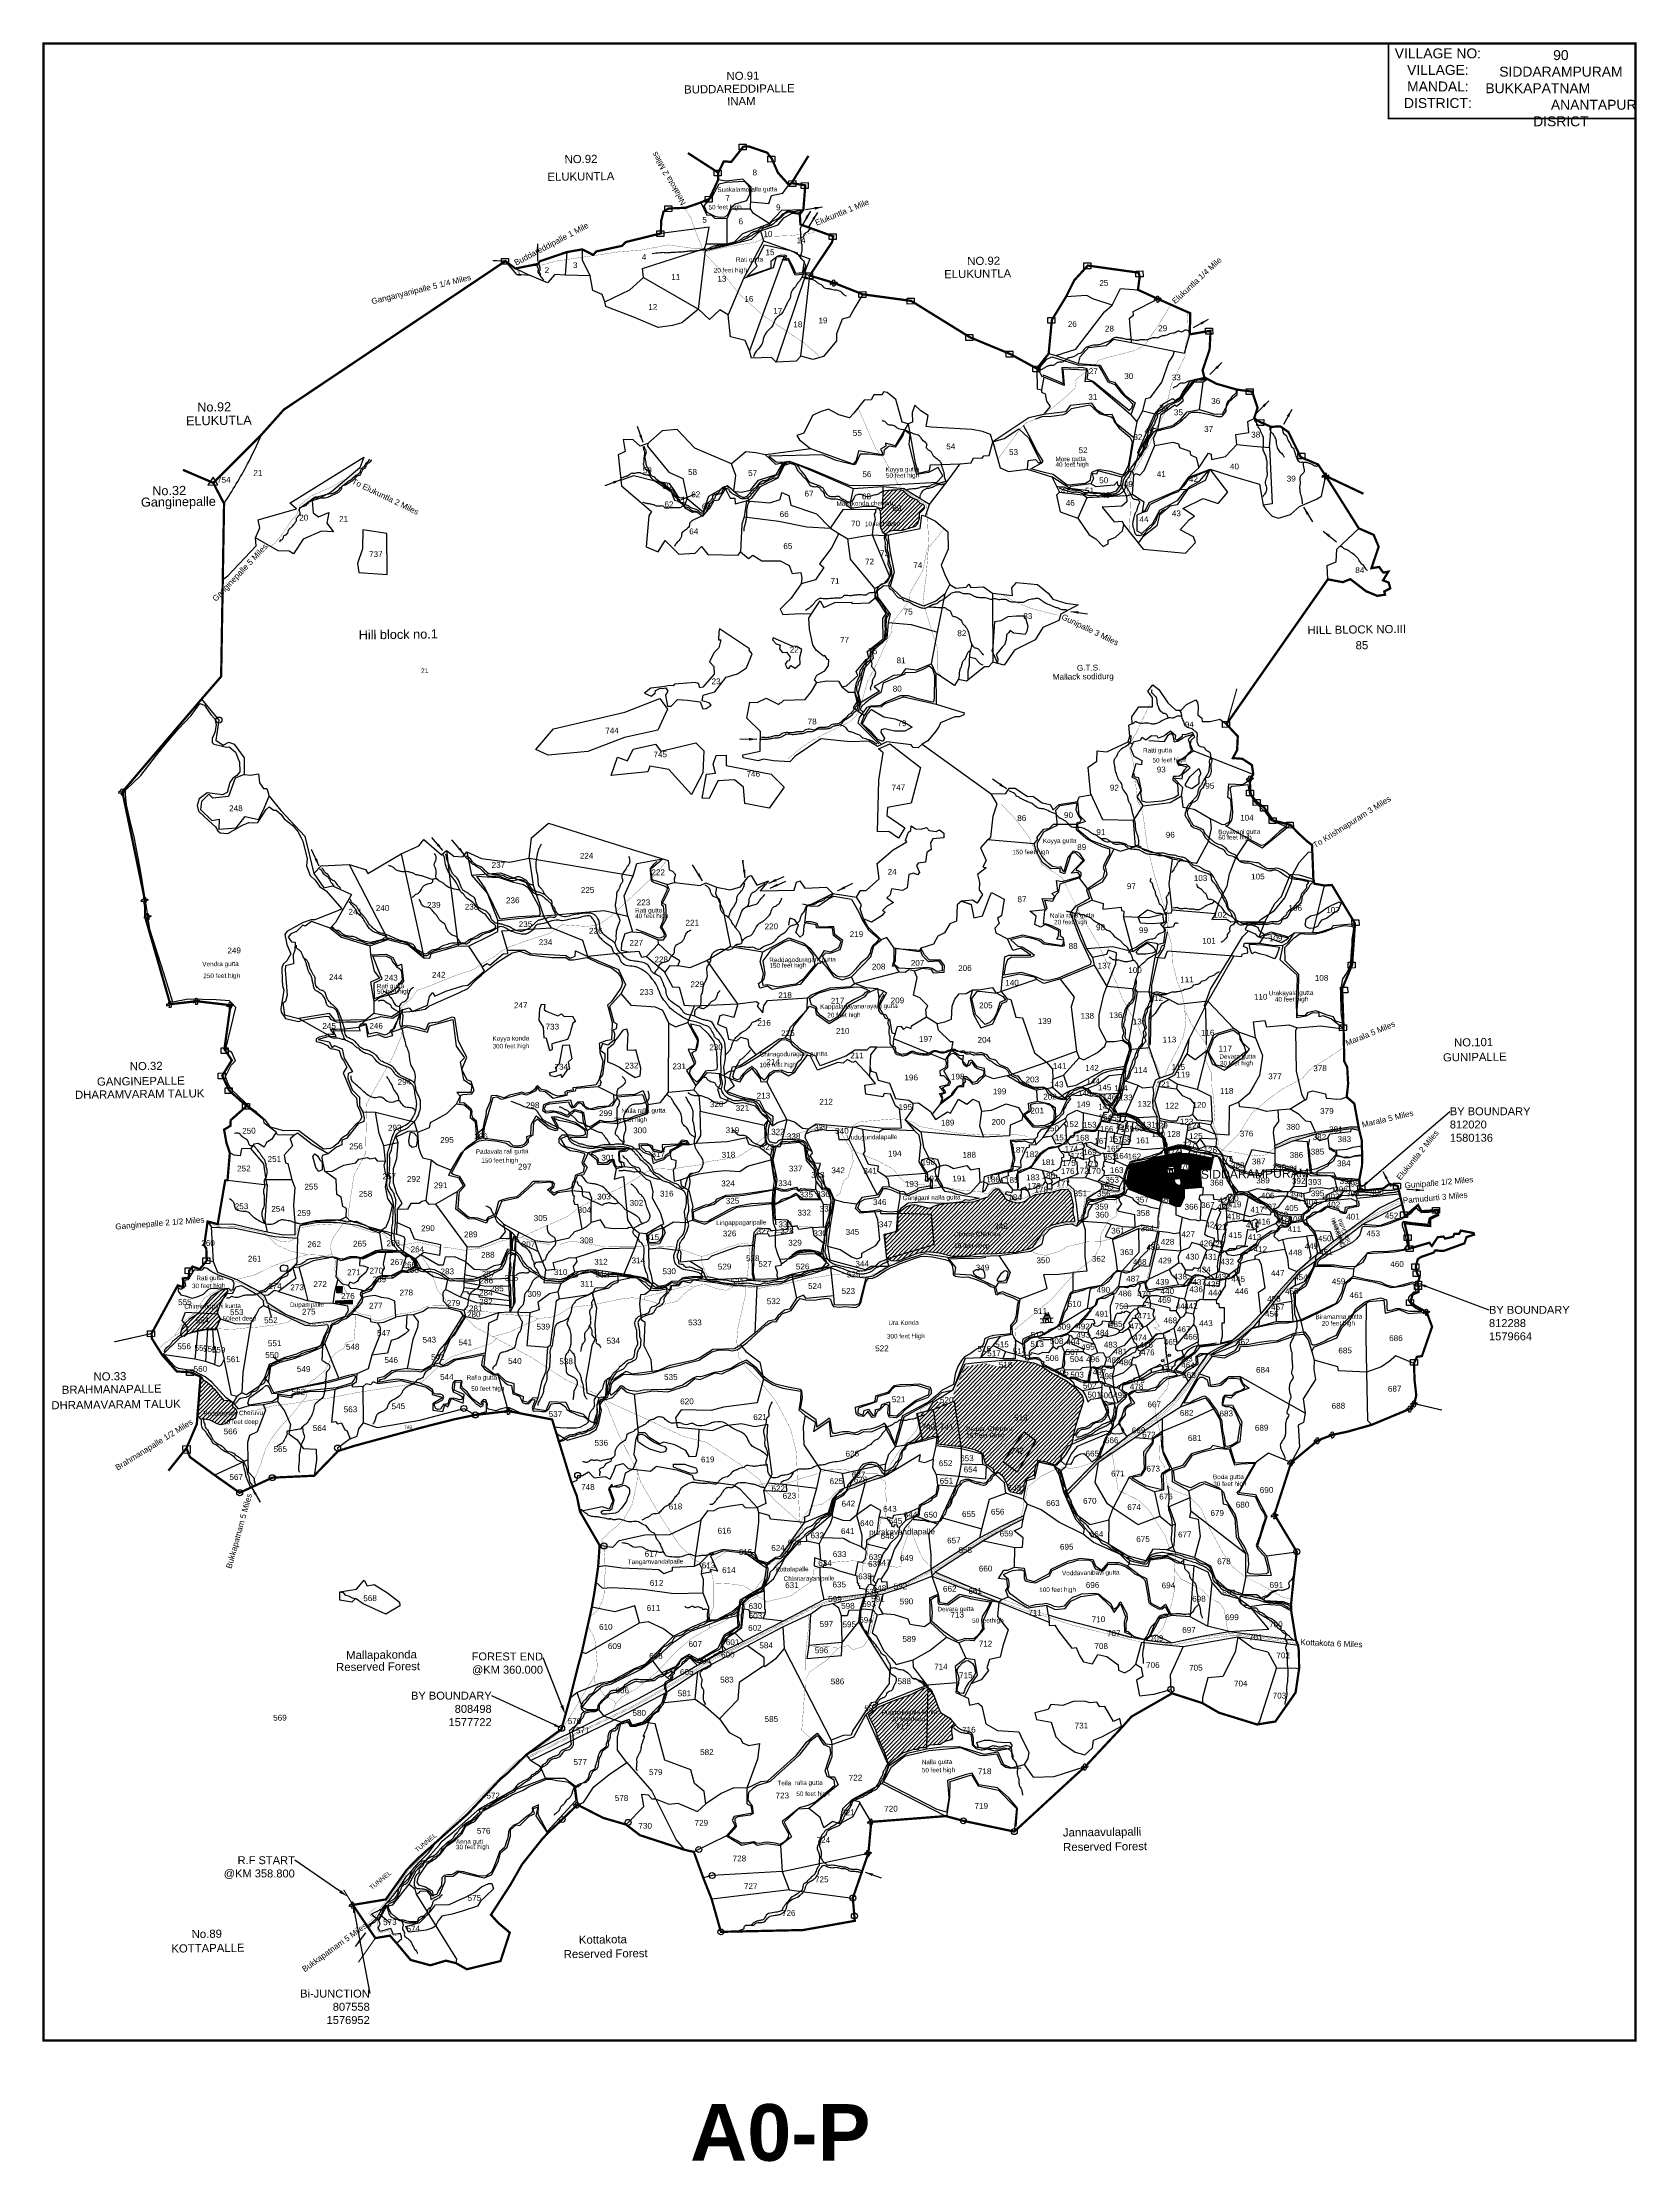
# Model space of a CAD drawing. Header units: feet. Extents: x 806214 to 813245, y 1575800 to 1585148.
import ezdxf
from ezdxf import colors
from ezdxf.entities.mleader import LeaderData, LeaderLine
from ezdxf.enums import TextEntityAlignment as Align
from ezdxf.math import Vec2, Vec3

# ---------------------------------------------------------------- set-up
doc = ezdxf.new("R2010")
doc.units = ezdxf.units.FT
doc.header["$LTSCALE"] = 15
doc.header["$MEASUREMENT"] = 0
doc.linetypes.add('HIDDEN2', pattern=[0.1875, 0.125, -0.0625])
for name, color, linetype in [('CRDS STONES', 7, 'Continuous'), ('HILL', 17, 'Continuous'), ('PAPER SIZE', 10, 'Continuous'), ('PLOT', 7, 'Continuous'), ('PLOT NO', 7, 'Continuous'), ('ROADS', 6, 'Continuous'), ('TANKS-STREAM', 4, 'Continuous'), ('TEXT', 1, 'Continuous'), ('VILLAGE', 30, 'Continuous'), ('VILLAGE STONES', 240, 'Continuous')]:
    doc.layers.add(name, color=color, linetype=linetype)
doc.layers.add('VILLAGE BOUNDRY', color=5, linetype='HIDDEN2', lineweight=100)
doc.styles.get("Standard").update_dxf_attribs({"font": 'arial.ttf'})
doc.linetypes.add('DOTS', pattern='A,1e-06,-3,["●",Standard,S=3,R=0,X=-1.25,Y=-1.25],-3', length=6.000001)
doc.dimstyles.get("Standard").update_dxf_attribs({"dimtxt": 0.18, "dimasz": 35, "dimexe": 0.18, "dimexo": 0.0625, "dimgap": 0.09, "dimtad": 0, "dimtih": 1, "dimtoh": 1, "dimdec": 4, "dimzin": 0, "dimdsep": 46, "dimtxsty": 'Standard', "dimcen": 0.09, "dimadec": 0, "dimazin": 0, "dimtfac": 1, "dimtdec": 4, "dimtofl": 0, "dimtmove": 0, "dimatfit": 3, "dimfxl": 1, "dimtolj": 1, "dimtzin": 0, "dimarcsym": 0})
pattern_1 = [(45.73384044, (17359.115, -16106.09), (-8.984388055, 8.7571433), [])]
pattern_2 = [(44.36646463, (-38003.289, -29923.059), (-2.2393627766, 2.2894410613), [])]

msp = doc.modelspace()

# ---------------------------------------------------------------- hatches: boundary and pattern name
at = {"layer": 'PLOT', "linetype": 'Continuous', "lineweight": -2}
h = msp.add_hatch(dxfattribs=at)
h.set_pattern_fill('ANSI31', color=256, scale=25.620349, angle=-0.63354)
h.set_pattern_definition(pattern_2)
h.paths.add_polyline_path([(807511.6, 1579632.6), (807535, 1579632.3), (807535.3, 1579660.2), (807511.9, 1579660.4)])
h.paths.add_polyline_path([(807507.7, 1579596.9), (807508, 1579586.9), (807526.7, 1579587.8), (807526.8, 1579582.2), (807579.2, 1579583.5), (807571.4, 1579599.2)])
h.paths.add_polyline_path([(807579.2, 1579583.5), (807579.4, 1579599.4), (807571.4, 1579599.2)])
at = {"layer": 'TANKS-STREAM', "lineweight": -2}
h = msp.add_hatch(dxfattribs=at)
h.set_pattern_fill('ANSI31', color=256, scale=100.369489, angle=0.73384)
h.set_pattern_definition(pattern_1)
edge = h.paths.add_edge_path()
edge.add_spline(control_points=[(809904.7, 1583091.2), (809908.5, 1583086), (809910.9, 1583066.5), (809914.1, 1583039.5), (809906.6, 1583014.8), (809916.3, 1582995.3), (809922.6, 1582973.2), (809945.8, 1582989.1), (809970.5, 1582997.2), (809999.2, 1582991.1), (810025.7, 1583001.3), (810045.2, 1583005.9), (810068.7, 1583013.4), (810076.3, 1583033), (810082.1, 1583050.6), (810078.8, 1583066.8), (810090.5, 1583079.9), (810105.7, 1583089.4), (810102.1, 1583111.5), (810082.2, 1583113.4), (810073.4, 1583131.2), (810053.6, 1583135.5), (810038.5, 1583146.8), (810022.7, 1583156.5), (810008.1, 1583179.3), (809970.4, 1583171.5), (809940.6, 1583174.4), (809924.3, 1583169.3), (809920.2, 1583167.5)], knot_values=[165.084589, 165.084589, 165.084589, 165.084589, 185.718944, 214.872101, 250.009483, 251.621169, 279.061766, 292.840021, 320.239188, 358.109766, 372.591608, 402.529523, 417.909704, 441.34558, 458.548597, 472.710126, 485.941318, 506.766174, 520.592108, 538.683508, 555.828447, 573.254958, 594.416604, 610.921167, 627.496438, 668.024201, 705.015533, 717.781345, 717.781345, 717.781345, 717.781345], degree=3, periodic=0)
edge.add_line((809920.2, 1583167.5), (809919.3, 1583092.3))
edge.add_line((809919.3, 1583092.3), (809904.7, 1583091.2))
h.paths.add_polyline_path([(809835.3, 1583001.3), (810004.2, 1583003.5), (810003.7, 1583042.4), (809834.8, 1583040.3)], flags=9)
h.paths.add_polyline_path([(809711.3, 1583097.6), (809972.4, 1583100.9), (809972.1, 1583131.5), (809710.9, 1583128.2)], flags=9)
h.paths.add_polyline_path([(809956.1, 1583072.6), (810009, 1583073.3), (810008.5, 1583112.6), (809955.6, 1583111.9)], flags=24)
h = msp.add_hatch(dxfattribs=at)
h.set_pattern_fill('ANSI31', color=256, scale=100.369489, angle=0.73384)
h.set_pattern_definition(pattern_1)
h.paths.add_polyline_path([(810243.8, 1580030.6), (810218.9, 1580027.6), (810196.9, 1580025), (810166, 1580020), (810144.1, 1580012.4), (810133.6, 1580007.6), (810125, 1580003.8), (810084.5, 1580014.3), (810060.9, 1580020.5), (810045.1, 1580018.9), (810025.4, 1580011.8), (810005.3, 1579996.3), (809994.5, 1579993), (809987.9, 1579983), (809986.3, 1579905.9), (809978.6, 1579902.3), (809926, 1579890.2), (809938.3, 1579783.5), (809958.9, 1579773.7), (809986.7, 1579771.1), (810020.5, 1579784.6), (810070.9, 1579804.8), (810120.2, 1579812.3), (810168.3, 1579806.7), (810226.8, 1579792.5), (810286, 1579792.6), (810345.9, 1579804.1), (810401.1, 1579802.9), (810425, 1579804.5), (810480.7, 1579808.3), (810507.1, 1579810.6), (810560.2, 1579822.7), (810578.4, 1579832.4), (810595.1, 1579856.1), (810608.6, 1579872.9), (810625.6, 1579901.2), (810642.1, 1579917.3), (810667.4, 1579930.6), (810694.8, 1579937.5), (810724.5, 1579943.1), (810765.3, 1579944.9), (810766.2, 1579952.1), (810764.7, 1579966.5), (810763.3, 1579970.7), (810760, 1579976.2), (810759.1, 1579996.4), (810759.4, 1580018), (810756.3, 1580033.5), (810750.4, 1580057.9), (810748.6, 1580074.5), (810736, 1580087.4), (810709.8, 1580088.7), (810672.2, 1580078.2), (810660.4, 1580076.3), (810593.6, 1580065.3), (810566.3, 1580051.2), (810553.7, 1580041), (810545, 1580034.3), (810516.6, 1580029.1), (810487.8, 1580034.9), (810470.4, 1580040.2), (810458.5, 1580050.5), (810449.2, 1580065.7), (810429, 1580090.3), (810420.1, 1580091.5), (810410.1, 1580085.5), (810384, 1580055.4), (810319.1, 1580033.3)])
h.paths.add_polyline_path([(810405.2, 1579905.5), (810478, 1579906.5), (810477.5, 1579945.7), (810404.7, 1579944.8)], flags=24)
h = msp.add_hatch(dxfattribs=at)
h.set_pattern_fill('ANSI31', color=256, scale=100.369489, angle=0.73384)
h.set_pattern_definition(pattern_1)
h.paths.add_polyline_path([(806897.4, 1579538.5), (806862.9, 1579516.1), (806844, 1579498.8), (806835.2, 1579487.4), (806825.5, 1579467), (806822.3, 1579450.4), (806822.1, 1579443.6), (806838.7, 1579441.5), (806849.7, 1579450.2), (806876.7, 1579458), (806900.1, 1579462.8), (806926.8, 1579468.3), (806958.5, 1579469.6), (806978.5, 1579469), (806982.1, 1579478.4), (806990.1, 1579498.5), (806995.9, 1579511.7), (806997.8, 1579517.7), (806987.3, 1579537.5), (806986.6, 1579553.7), (807007.4, 1579597.8), (807015.8, 1579613.1), (807023.9, 1579627.3), (807032.4, 1579638.2), (807028.5, 1579647.5), (807003.7, 1579643.2), (806977.1, 1579629.5), (806955.9, 1579614.4), (806948.3, 1579603.7), (806934.8, 1579586.7), (806914.6, 1579557.5)])
h.paths.add_polyline_path([(806883.3, 1579490.3), (806956, 1579491.3), (806955.5, 1579530.4), (806882.8, 1579529.4)], flags=24)
h = msp.add_hatch(dxfattribs=at)
h.set_pattern_fill('ANSI31', color=256, scale=100.369489, angle=0.73384)
h.set_pattern_definition(pattern_1)
edge = h.paths.add_edge_path()
edge.add_line((810805.1, 1579154.3), (810801.6, 1579176.2))
edge.add_line((810801.6, 1579176.2), (810769.3, 1579214.2))
edge.add_line((810769.3, 1579214.2), (810729.1, 1579244.7))
edge.add_line((810729.1, 1579244.7), (810663.8, 1579279.4))
edge.add_line((810663.8, 1579279.4), (810622.4, 1579308.5))
edge.add_line((810622.4, 1579308.5), (810586.2, 1579323.2))
edge.add_line((810586.2, 1579323.2), (810516.5, 1579335.7))
edge.add_line((810516.5, 1579335.7), (810497.8, 1579335.4))
edge.add_line((810497.8, 1579335.4), (810497.3, 1579327.8))
edge.add_line((810497.3, 1579327.8), (810452.7, 1579308.1))
edge.add_line((810452.7, 1579308.1), (810424.6, 1579305.9))
edge.add_line((810424.6, 1579305.9), (810372.1, 1579320.7))
edge.add_line((810372.1, 1579320.7), (810282.1, 1579304.7))
edge.add_line((810282.1, 1579304.7), (810244.8, 1579215.2))
edge.add_line((810244.8, 1579215.2), (810230, 1579179.6))
edge.add_line((810230, 1579179.6), (810230.5, 1579144.4))
edge.add_line((810230.5, 1579144.4), (810218, 1579141.2))
edge.add_line((810218, 1579141.2), (810148.5, 1579153))
edge.add_line((810148.5, 1579153), (810144.5, 1579150.7))
edge.add_line((810144.5, 1579150.7), (810121.1, 1579113.5))
edge.add_line((810121.1, 1579113.5), (810088.8, 1579104.5))
edge.add_line((810088.8, 1579104.5), (810089.4, 1579094.6))
edge.add_line((810089.4, 1579094.6), (810087.6, 1579088.6))
edge.add_spline(control_points=[(810112.7, 1579096.6), (810111.8, 1579096.3), (810107.7, 1579095.2), (810103.2, 1579091.5), (810095.3, 1579090.4), (810090.9, 1579089.2), (810087.6, 1579088.6)], knot_values=[0, 0, 0, 0, 2.822259, 12.510309, 16.571064, 26.378618, 26.378618, 26.378618, 26.378618], degree=3, periodic=0)
edge.add_line((810087.6, 1579088.6), (810079, 1579059.4))
edge.add_line((810079, 1579059.4), (810086.4, 1579022.4))
edge.add_line((810086.4, 1579022.4), (810085.6, 1579010.8))
edge.add_line((810085.6, 1579010.8), (810063.8, 1578989.7))
edge.add_line((810063.8, 1578989.7), (810040.6, 1578972.8))
edge.add_line((810040.6, 1578972.8), (810037.8, 1578965.7))
edge.add_line((810037.8, 1578965.7), (810065, 1578975.3))
edge.add_line((810065, 1578975.3), (810091.7, 1578981.4))
edge.add_line((810091.7, 1578981.4), (810135.9, 1578996.9))
edge.add_line((810135.9, 1578996.9), (810167, 1578999.2))
edge.add_line((810167, 1578999.2), (810163, 1578963.8))
edge.add_line((810163, 1578963.8), (810220.8, 1578957.3))
edge.add_line((810220.8, 1578957.3), (810267.1, 1578952.1))
edge.add_line((810267.1, 1578952.1), (810326.3, 1578938.9))
edge.add_line((810326.3, 1578938.9), (810362.9, 1578922.3))
edge.add_line((810362.9, 1578922.3), (810367.4, 1578897.9))
edge.add_line((810367.4, 1578897.9), (810373.2, 1578878.3))
edge.add_line((810373.2, 1578878.3), (810407.8, 1578854.4))
edge.add_line((810407.8, 1578854.4), (810411.7, 1578841.2))
edge.add_line((810411.7, 1578841.2), (810415.8, 1578830.9))
edge.add_line((810415.8, 1578830.9), (810429.3, 1578839.1))
edge.add_line((810429.3, 1578839.1), (810451.8, 1578820.5))
edge.add_line((810451.8, 1578820.5), (810468.2, 1578787.7))
edge.add_line((810468.2, 1578787.7), (810476.7, 1578761.8))
edge.add_line((810476.7, 1578761.8), (810483.6, 1578753.5))
edge.add_line((810483.6, 1578753.5), (810512.8, 1578746.9))
edge.add_line((810512.8, 1578746.9), (810529.2, 1578743.7))
edge.add_line((810529.2, 1578743.7), (810535.8, 1578752))
edge.add_line((810535.8, 1578752), (810542.2, 1578765.1))
edge.add_line((810542.2, 1578765.1), (810542.8, 1578788.4))
edge.add_line((810542.8, 1578788.4), (810551.5, 1578805.1))
edge.add_line((810551.5, 1578805.1), (810561.5, 1578813.9))
edge.add_line((810561.5, 1578813.9), (810584.3, 1578826.5))
edge.add_line((810584.3, 1578826.5), (810589, 1578832.2))
edge.add_line((810589, 1578832.2), (810589.1, 1578843.5))
edge.add_line((810589.1, 1578843.5), (810591.4, 1578855.1))
edge.add_line((810591.4, 1578855.1), (810594.6, 1578869.8))
edge.add_line((810594.6, 1578869.8), (810601.6, 1578882.7))
edge.add_line((810601.6, 1578882.7), (810604.2, 1578892))
edge.add_line((810604.2, 1578892), (810616.2, 1578890.1))
edge.add_line((810616.2, 1578890.1), (810636, 1578887))
edge.add_line((810636, 1578887), (810685.6, 1578870.8))
edge.add_line((810685.6, 1578870.8), (810708.1, 1578896.9))
edge.add_line((810708.1, 1578896.9), (810707.6, 1578911.5))
edge.add_line((810707.6, 1578911.5), (810739.9, 1578956.8))
edge.add_line((810739.9, 1578956.8), (810751.9, 1578962.5))
edge.add_line((810751.9, 1578962.5), (810757.6, 1578977.9))
edge.add_line((810757.6, 1578977.9), (810764.2, 1579021.8))
edge.add_line((810764.2, 1579021.8), (810776.7, 1579062.4))
edge.add_line((810776.7, 1579062.4), (810805.1, 1579154.3))
h.paths.add_polyline_path([(810476.9, 1578722.7), (810528.2, 1578723.4), (810527.9, 1578751.1), (810476.5, 1578750.4)], flags=9)
h.paths.add_polyline_path([(810488, 1578921.6), (810539.2, 1578922.3), (810538.8, 1578949.5), (810487.6, 1578948.8)], flags=24)
h.paths.add_polyline_path([(810176.8, 1579027.9), (810228, 1579028.5), (810227.6, 1579055.8), (810176.5, 1579055.1)], flags=24)
h.paths.add_polyline_path([(810095.4, 1579027.5), (810146.8, 1579028.2), (810146.4, 1579055.9), (810095.1, 1579055.2)], flags=24)
h.paths.add_polyline_path([(810511.9, 1579072.2), (810546.1, 1579072.7), (810545.9, 1579091.1), (810511.7, 1579090.7)], flags=24)
h.paths.add_polyline_path([(810444.9, 1579305.6), (810479.1, 1579306), (810478.9, 1579324.5), (810444.6, 1579324)], flags=24)
h = msp.add_hatch(dxfattribs=at)
h.set_pattern_fill('ANSI31', color=256, scale=100.369489, angle=0.73384)
h.set_pattern_definition(pattern_1)
h.paths.add_polyline_path([(806896.4, 1579095.3), (806910.6, 1579076.7), (806919.8, 1579075.3), (806931.6, 1579074.4), (806953.2, 1579070.8), (806970.5, 1579061.3), (806983.8, 1579054.1), (807001.2, 1579049.9), (807020.8, 1579054.5), (807031.5, 1579063.8), (807044.3, 1579071.4), (807063.7, 1579079.3), (807069.1, 1579096.8), (807071.9, 1579105.7), (807068.5, 1579116.5), (807065.8, 1579121.5), (807057.6, 1579126.2), (807052.8, 1579129.9), (807052.4, 1579134.3), (807051.6, 1579139.7), (807051.5, 1579145.8), (807047, 1579152.5), (807033.7, 1579157.1), (807012.7, 1579159.2), (806991.6, 1579183.5), (806980.5, 1579197.9), (806972.3, 1579207), (806964, 1579214.7), (806957.5, 1579223.1), (806951, 1579228.7), (806940.7, 1579237.8), (806921.8, 1579249), (806915.6, 1579262.2), (806910.3, 1579256.5)])
h = msp.add_hatch(dxfattribs=at)
h.set_pattern_fill('ANSI31', color=256, scale=100.369489, angle=0.73384)
h.set_pattern_definition(pattern_1)
h.paths.add_polyline_path([(810162.4, 1577808.5), (810146.5, 1577852.4), (810119, 1577890.9), (810099.6, 1577888.7), (810044.2, 1577859.8), (809961.8, 1577830.7), (809906.1, 1577807), (809856.9, 1577771.6), (809862.7, 1577756.6), (809889, 1577702.3), (809898.1, 1577670.1), (809929.5, 1577603.5), (809942, 1577560), (809951.6, 1577556.5), (809968.8, 1577570.5), (809987.8, 1577585.9), (810007.2, 1577601.7), (810029.6, 1577609.1), (810055.1, 1577617.5), (810075.1, 1577617), (810081.2, 1577624.3), (810106.6, 1577624.4), (810125.7, 1577636.6), (810173.2, 1577639.4), (810186.5, 1577647.9), (810195.4, 1577652.7), (810199.7, 1577653.8), (810223.4, 1577659.7), (810227.9, 1577667.8), (810226.4, 1577677.8), (810224.9, 1577687.2), (810222.9, 1577698.8), (810222.9, 1577714.3), (810241, 1577724.4), (810216.1, 1577755.8), (810175, 1577780.8)])
at = {"layer": 'VILLAGE', "linetype": 'Continuous', "lineweight": -2}
h = msp.add_hatch(dxfattribs=at)
h.set_pattern_fill('ANSI31', color=256, scale=25.620349, angle=-0.63354)
h.set_pattern_definition(pattern_2)
edge = h.paths.add_edge_path()
edge.add_line((811130.7, 1580111.4), (811163.2, 1580094.2))
edge.add_line((811163.2, 1580094.2), (811160.6, 1580174.7))
edge.add_line((811160.6, 1580174.7), (811159.9, 1580198.2))
edge.add_line((811159.9, 1580198.2), (811189.4, 1580236.8))
edge.add_line((811189.4, 1580236.8), (811253.6, 1580226.9))
edge.add_line((811253.6, 1580226.9), (811286, 1580201.7))
edge.add_line((811286, 1580201.7), (811326, 1580188.5))
edge.add_line((811326, 1580188.5), (811362.5, 1580209.1))
edge.add_line((811362.5, 1580209.1), (811376.6, 1580222.2))
edge.add_line((811376.6, 1580222.2), (811379.5, 1580235.6))
edge.add_line((811379.5, 1580235.6), (811389.2, 1580234))
edge.add_line((811389.2, 1580234), (811393.3, 1580237.8))
edge.add_spline(control_points=[(811393.3, 1580237.8), (811389.1, 1580239.4), (811376.6, 1580239.5), (811361.2, 1580249.6), (811340.7, 1580248.5), (811315.5, 1580253.8), (811289.3, 1580257.5), (811262.7, 1580272.9), (811236.6, 1580275.1), (811208.7, 1580276.5), (811185.2, 1580269.3), (811171.8, 1580263.4), (811163.4, 1580262.4), (811163, 1580262.4)], knot_values=[547.40675, 547.40675, 547.40675, 547.40675, 560.859972, 582.428589, 598.878537, 619.338309, 657.952833, 674.839209, 708.191014, 732.733475, 756.753275, 777.729264, 778.78087, 778.78087, 778.78087, 778.78087], degree=3, periodic=0)
edge.add_line((811163, 1580262.4), (811167.1, 1580239.1))
edge.add_line((811167.1, 1580239.1), (811178.8, 1580241.2))
edge.add_line((811178.8, 1580241.2), (811179.4, 1580259.8))
edge.add_line((811179.4, 1580259.8), (811233.9, 1580270.3))
edge.add_line((811233.9, 1580270.3), (811276.3, 1580260.2))
edge.add_line((811276.3, 1580260.2), (811374.8, 1580239))
edge.add_line((811374.8, 1580239), (811372.8, 1580226.1))
edge.add_line((811372.8, 1580226.1), (811270.1, 1580246.3))
edge.add_line((811270.1, 1580246.3), (811237.9, 1580246.5))
edge.add_line((811237.9, 1580246.5), (811236.9, 1580252.9))
edge.add_line((811236.9, 1580252.9), (811178.8, 1580241.2))
edge.add_line((811178.8, 1580241.2), (811167.1, 1580239.1))
edge.add_line((811167.1, 1580239.1), (811120.6, 1580231))
edge.add_line((811120.6, 1580231), (811080.7, 1580214.6))
edge.add_line((811080.7, 1580214.6), (811021.4, 1580202.8))
edge.add_line((811021.4, 1580202.8), (811010.2, 1580187))
edge.add_line((811010.2, 1580187), (810997.2, 1580124.1))
edge.add_line((810997.2, 1580124.1), (810989, 1580129.6))
edge.add_spline(control_points=[(810989, 1580129.6), (810988.8, 1580127.4), (810988.5, 1580125.1), (810988.3, 1580122.9)], knot_values=[304.412431, 304.412431, 304.412431, 304.412431, 311.017387, 311.017387, 311.017387, 311.017387], degree=3, periodic=0)
edge.add_line((810988.3, 1580122.9), (810998.5, 1580103.1))
edge.add_line((810998.5, 1580103.1), (811029.8, 1580118.4))
edge.add_line((811029.8, 1580118.4), (811073.6, 1580123.3))
edge.add_line((811073.6, 1580123.3), (811130.7, 1580111.4))
h.paths.add_polyline_path([(811107.5, 1580049.2), (811150.2, 1580034.2), (811151, 1580054.4), (811160.9, 1580052.6), (811163.2, 1580094.2), (811130.7, 1580111.4), (811073.6, 1580123.3), (811029.8, 1580118.4), (810998.5, 1580103.1), (811005.7, 1580089.2), (811061.7, 1580067.8)])
h.paths.add_polyline_path([(811183, 1580048.5), (811184.7, 1580025.1), (811212.7, 1580012.3), (811232, 1580012.1), (811249.4, 1580050.6), (811249.4, 1580088.6), (811253.9, 1580090.3), (811248.1, 1580095.9), (811256.5, 1580099.3), (811312.9, 1580103.5), (811317, 1580100.1), (811311.7, 1580174.6), (811271.4, 1580167.6), (811247.5, 1580167), (811248.1, 1580118.7), (811235.6, 1580117.5), (811232.2, 1580106), (811223.3, 1580105.6), (811211.5, 1580113.1), (811208.7, 1580122), (811205.1, 1580133.3), (811225.9, 1580136.9), (811230.1, 1580137.6), (811235.6, 1580117.5), (811248.1, 1580118.7), (811247.5, 1580167), (811271.4, 1580167.6), (811271.5, 1580172.4), (811233.8, 1580177.4), (811235.6, 1580202.4), (811272.1, 1580197.4), (811271.4, 1580167.6), (811311.7, 1580174.6), (811317, 1580100.1), (811312.9, 1580103.5), (811256.5, 1580099.3), (811248.1, 1580095.9), (811253.9, 1580090.3), (811325.5, 1580096.6), (811320.2, 1580167.6), (811323.8, 1580175.5), (811366.1, 1580173.1), (811376.6, 1580222.2), (811362.5, 1580209.1), (811326, 1580188.5), (811286, 1580201.7), (811253.6, 1580226.9), (811189.4, 1580236.8), (811159.9, 1580198.2), (811160.6, 1580175), (811174.5, 1580176), (811184.7, 1580197.5), (811198.1, 1580198.6), (811206.4, 1580178.4), (811207.2, 1580161.8), (811175.7, 1580160.3), (811174.5, 1580176), (811160.6, 1580175), (811163.2, 1580094.2), (811160.9, 1580052.6)])
h.paths.add_polyline_path([(811162.5, 1580232.2), (811235.3, 1580233.1), (811234.8, 1580272.4), (811162, 1580271.4)], flags=24)
h.paths.add_polyline_path([(811198.8, 1580212), (811271.6, 1580212.9), (811271.1, 1580252.2), (811198.3, 1580251.2)], flags=24)
h.paths.add_polyline_path([(811281.5, 1580220.2), (811354.3, 1580221.2), (811353.8, 1580260.4), (811281, 1580259.5)], flags=24)
h.paths.add_polyline_path([(811277.8, 1580166.8), (811350.6, 1580167.8), (811350.1, 1580207), (811277.3, 1580206.1)], flags=24)
h.paths.add_polyline_path([(811115.3, 1580115.7), (811188.1, 1580116.6), (811187.6, 1580155.9), (811114.8, 1580154.9)], flags=24)
h.paths.add_polyline_path([(811007.6, 1580124.3), (811080.4, 1580125.2), (811079.9, 1580164.5), (811007.1, 1580163.6)], flags=24)
h.paths.add_polyline_path([(811328.4, 1580241.7), (811401.2, 1580242.7), (811400.7, 1580281.9), (811327.9, 1580281)], flags=9)
h.paths.add_polyline_path([(811133.5, 1580022.8), (811206.3, 1580023.7), (811205.8, 1580063), (811133, 1580062.1)], flags=9)
h.paths.add_polyline_path([(811027.6, 1580023), (811100.4, 1580023.9), (811099.9, 1580063.2), (811027.1, 1580062.2)], flags=9)
h.paths.add_polyline_path([(811211.4, 1580168.4), (811284.2, 1580169.3), (811283.7, 1580208.6), (811210.9, 1580207.7)], flags=24)

# ---------------------------------------------------------------- linework, layer by layer
at = {"color": 3}
for centre, radius in [((811154.9, 1579333.1), 5.12), ((811154.9, 1579333.1), 5.12), ((811183.9, 1579356.8), 5)]:
    msp.add_circle(centre, radius, dxfattribs=at)
at = {"layer": 'HILL', "lineweight": -2}
for points in [[(809198.3, 1584524.1), (809231.4, 1584531.3), (809308.3, 1584535.5), (809322.9, 1584520.9), (809332.5, 1584506.2), (809332.5, 1584476), (809319.4, 1584448.5), (809268.7, 1584434.6), (809248.6, 1584416), (809236.4, 1584387.9), (809223.4, 1584377), (809203.9, 1584375.2), (809184, 1584378.3), (809146, 1584397.7), (809133.1, 1584427.3), (809169.3, 1584469.2), (809198.3, 1584524.1)], [(809398.5, 1584254.1), (809512.7, 1584229), (809534.9, 1584218.6), (809542.4, 1584215.1), (809555.9, 1584199.9), (809573.8, 1584180.7), (809568.9, 1584156.6), (809568.3, 1584140.3), (809564.7, 1584130.3), (809551.2, 1584129.2), (809537.1, 1584127.9), (809525.2, 1584155.6), (809505, 1584193.9), (809489.1, 1584190.7), (809493, 1584198.8), (809497.2, 1584205.5), (809486.6, 1584208.5), (809467.4, 1584208.1), (809458, 1584205.2), (809426.4, 1584180.5), (809427.1, 1584152), (809319.9, 1584115.3), (809366.6, 1584160.2), (809358.6, 1584175.7), (809358.7, 1584188.8), (809371.1, 1584200.9), (809398.5, 1584254.1)], [(810665.3, 1583760.9), (810785.3, 1583724.3), (810810, 1583725.6), (810854.1, 1583722.8), (810871.7, 1583721.6), (810884.2, 1583700.1), (810913.1, 1583650.4), (810927.7, 1583645.1), (810944, 1583639.2), (810972.7, 1583600.3), (811016.1, 1583559.3), (811022.4, 1583553.3), (811017.8, 1583532.2), (811006.9, 1583524.5), (810866.2, 1583637.7), (810848.3, 1583652), (810821.4, 1583661.5), (810825.6, 1583689.5), (810821.7, 1583708), (810797.6, 1583713.2), (810767.5, 1583710.7), (810709.2, 1583713.8), (810715.6, 1583642.2), (810705.7, 1583647.9), (810628.4, 1583679.1), (810624.8, 1583670.2), (810608.1, 1583700.3), (810609.2, 1583712.1), (810615.1, 1583718.5), (810643.3, 1583749.9), (810665.3, 1583760.9)], [(810595.5, 1583486.7), (810627, 1583499.1), (810653.7, 1583497.1), (810718.1, 1583505.9), (810730.8, 1583512.1), (810752, 1583533.2), (810832.8, 1583548.4), (810851.2, 1583532.8), (810878.4, 1583509.9), (810927.7, 1583496.4), (810936.2, 1583488.4), (810939.1, 1583476.9), (810962.5, 1583446), (811010, 1583406.3), (811020.7, 1583386.6), (811010.7, 1583326.7), (811003.1, 1583281.4), (810985.8, 1583247.8), (810977.4, 1583238.5), (810924.8, 1583254.1), (810877.9, 1583262), (810865.9, 1583260.9), (810841, 1583250.6), (810838.1, 1583237.5), (810832.7, 1583213), (810814.6, 1583201.8), (810766.2, 1583196.9), (810745.3, 1583194.7), (810733.9, 1583194.7), (810671.4, 1583241.2), (810640, 1583249.4), (810573.6, 1583266.6), (810605.4, 1583283.9), (810621.7, 1583292.7), (810627, 1583301), (810602.3, 1583340.8), (810565.7, 1583411.7), (810541, 1583457.9)], [(809417.6, 1583321.8), (809449.5, 1583297.1), (809476.6, 1583296.5), (809508.1, 1583301.1), (809603.7, 1583264.6), (809774.6, 1583192.6), (809921.8, 1583194.1), (810032.5, 1583200.3), (810158.7, 1583207.4), (810184.7, 1583235.1), (810163.9, 1583272.8), (810122.2, 1583249.8), (810070.7, 1583241.6), (810036.7, 1583373.7), (810040.3, 1583417.7), (810015.5, 1583437.6), (810008.5, 1583413.7), (809975, 1583361.9), (809948.1, 1583367), (809926, 1583348.5), (809924, 1583326.7), (809913.5, 1583325.5), (809857.5, 1583331), (809819.8, 1583331.1), (809819.8, 1583331.1), (809800.6, 1583287.5), (809792.4, 1583283.5), (809714.7, 1583303.4), (809653.7, 1583327.8), (809417.6, 1583321.8)], [(811041.2, 1583062.2), (811041, 1582993.6), (811062.5, 1582981.4), (811111.3, 1583026.2), (811142.3, 1583084.3), (811171.2, 1583100.8), (811220.9, 1583129), (811250.4, 1583166), (811274.7, 1583188.4), (811316.9, 1583211.7), (811358.1, 1583259.6), (811286.7, 1583230), (811276.9, 1583225.9), (811269.1, 1583222.7), (811247.3, 1583191.1), (811223.5, 1583165.8), (811190.1, 1583153.6), (811099.2, 1583109.8), (811084.2, 1583079.7), (811062.5, 1583072.7), (811041.2, 1583062.2)], [(810414.4, 1582593.9), (810442.9, 1582598.3), (810472.9, 1582615), (810509.6, 1582617.9), (810543.8, 1582617.5), (810551.3, 1582603.8), (810559.9, 1582572.1), (810556.1, 1582550), (810548.1, 1582535.3), (810524.4, 1582538.2), (810496.1, 1582541.8), (810481.8, 1582553.2), (810475.5, 1582545.3), (810466.2, 1582533.7), (810464.4, 1582513), (810456.5, 1582490.9), (810446.9, 1582479.4), (810446.9, 1582479.4), (810428.9, 1582457.9), (810420.2, 1582447.5), (810427.1, 1582427.8), (810425.7, 1582411.5), (810402.2, 1582464.1), (810406.9, 1582482.1), (810414.4, 1582593.9)], [(809903, 1582053.6), (809811.1, 1582145.3), (809817.6, 1582168.6), (809851.6, 1582216), (809869.1, 1582221.3), (809880.1, 1582221.9), (809911.6, 1582223.4), (809931.9, 1582239), (809954.5, 1582247.8), (809998.8, 1582266.5), (810032.8, 1582266.5), (810064, 1582256.8), (810131.8, 1582240.2), (810146, 1582238.3), (810148.2, 1582254.7), (810149.6, 1582353), (810141.5, 1582383.6), (810125.5, 1582396.4), (810096.5, 1582380.8), (810062.9, 1582368.3), (810017, 1582367.1), (810017.1, 1582361.2), (809952.7, 1582334.6), (809921.6, 1582321.2), (809916, 1582297.3), (809911.9, 1582280), (809864.7, 1582250.3), (809842.3, 1582233.6), (809827.2, 1582219.1), (809820.3, 1582205.1), (809834.6, 1582192.3)], [(806755.2, 1582050.4), (806813.2, 1582118.4), (806869.4, 1582178.4), (806907.5, 1582230.9), (806928.6, 1582223.6), (806955.3, 1582185), (806974.1, 1582164.2), (806980.6, 1582137.2), (806974, 1582104.1), (806962.5, 1582076.5), (806962.7, 1582060.1), (806969.2, 1582052.3), (806996.4, 1582046.2), (807026.2, 1582039.6), (807037.9, 1582039.8), (807064.8, 1582016.5), (807082.4, 1581973.2), (807083.9, 1581930.1), (807071.1, 1581913.8), (807054.1, 1581901.7), (807039.8, 1581882.7), (807028.1, 1581838.4), (807017.5, 1581833.4), (807007.5, 1581829.3), (806964.5, 1581834.9), (806941, 1581837.9), (806904.4, 1581811.1), (806900.6, 1581797), (806896.8, 1581781.8), (806902, 1581756.6), (806947.7, 1581714.6), (806977.5, 1581687.3), (806987.9, 1581669.8), (806997.8, 1581660.7), (807031.6, 1581658.1), (807096.7, 1581695.2), (807123.9, 1581706.2), (807146.8, 1581705.6), (807164.1, 1581707.1), (807200.2, 1581763.3), (807214.4, 1581775.9), (807235, 1581761.3), (807244.4, 1581761.7), (807267.5, 1581741.9), (807280.3, 1581722.9), (807317.5, 1581693.5), (807340.4, 1581666.4), (807354.5, 1581638.8), (807362.2, 1581623.8), (807381.4, 1581546.8), (807378.9, 1581515.2), (807394.5, 1581473.3), (807416.7, 1581452.1), (807436.8, 1581422.5), (807465, 1581405.6), (807534.1, 1581326.4), (807527.6, 1581320.8), (807415.4, 1581277.8), (807399.5, 1581277.6), (807363.5, 1581266), (807291.1, 1581226.5), (807283.1, 1581212.9), (807291.9, 1581168.2), (807309.3, 1581127.5), (807292.2, 1581097.1), (807276, 1581082), (807269, 1581066), (807271.7, 1581009.1), (807272.7, 1580987.5), (807278.5, 1580966.8), (807269.5, 1580912.6), (807265.1, 1580885.8), (807266.3, 1580869.4), (807285.6, 1580842.3), (807303.1, 1580837.2), (807345.1, 1580828.9), (807360.5, 1580835.3), (807388.5, 1580839.9), (807445.3, 1580849.8), (807463.8, 1580853), (807476.8, 1580851.2), (807484.3, 1580838.6), (807514.2, 1580826.3), (807551.6, 1580826.8), (807599.8, 1580827.1), (807640.5, 1580833.1), (807706.3, 1580850.6), (807724.2, 1580847.8), (807759.6, 1580844), (807791.2, 1580864.9), (807764.8, 1580796.9), (807748.3, 1580789.7), (807744.1, 1580779.1), (807725.3, 1580769.2), (807686.9, 1580780.7), (807652.8, 1580773.6), (807643.7, 1580817.6), (807617, 1580817.6), (807607.9, 1580802.5), (807545.7, 1580794.4), (807509.2, 1580793.6), (807482.3, 1580793), (807500.5, 1580770.6), (807489.2, 1580771.5), (807473.5, 1580772.6), (807460.1, 1580765.8), (807433.9, 1580759.5), (807421.7, 1580752), (807421.8, 1580741.1), (807442.2, 1580735.7), (807470.9, 1580723.6), (807477.7, 1580715.7), (807485.7, 1580709.8), (807493.7, 1580708.3), (807503.7, 1580707.4), (807522.7, 1580701.4), (807533.1, 1580668), (807542.3, 1580656.9), (807546.9, 1580645.1), (807556.2, 1580626.8), (807539.8, 1580602.7), (807577.5, 1580514.1), (807598.8, 1580492.5), (807601.8, 1580459.7), (807613, 1580435.2), (807622.6, 1580407.1), (807613.6, 1580390.6), (807604.2, 1580381.2), (807593.7, 1580370.9), (807574.3, 1580351.3), (807568.1, 1580345), (807557.5, 1580328.4), (807540.2, 1580318.6), (807530.4, 1580310.3), (807525.6, 1580304.3), (807517.2, 1580290.4), (807506.7, 1580282.7), (807495.6, 1580274.5), (807482.2, 1580268.2), (807453.5, 1580265.2), (807387, 1580314.6), (807344.4, 1580346.3), (807326.1, 1580348.3), (807278.7, 1580346.4), (807219.1, 1580362.8), (807197.5, 1580393.4), (807158.2, 1580429.5), (807133.7, 1580447.2), (807105.2, 1580474.7), (807048.4, 1580529), (807031.5, 1580556.4), (807020.6, 1580586), (807046.9, 1580636.8), (807065.7, 1580656), (807048.6, 1580691.4), (807023.2, 1580708.4), (807066.8, 1580890.9), (807038.2, 1580919.4), (806980.2, 1580924.6), (806856.3, 1580927.9), (806788.3, 1580913.5), (806748.6, 1581041.6), (806687.8, 1581234.2), (806674.2, 1581323.7), (806645.9, 1581495.9), (806619.3, 1581635.7), (806598.7, 1581719.1), (806584.5, 1581785), (806578.4, 1581847.2), (806647.1, 1581914), (806717, 1582004.3), (806755.2, 1582050.4)], [(809869.9, 1582204.4), (809924.8, 1582172.2), (809974.2, 1582163.8), (810005.5, 1582152.3), (810028.4, 1582141.8), (810049.5, 1582126.8), (810018, 1582109.4), (809971.5, 1582108.8), (809928.8, 1582120.2), (809913, 1582114.9), (809912, 1582103), (809927.7, 1582078.8), (809922.2, 1582064), (809898.3, 1582072.9), (809870.6, 1582105.3), (809829.9, 1582139.9), (809853.1, 1582185.5), (809869.9, 1582204.4)], [(811092.9, 1582067.8), (811163, 1582063.3), (811179.2, 1582092.2), (811191.3, 1582100.8), (811199.3, 1582089.6), (811204.6, 1582066.8), (811205.6, 1582062.5), (811220.5, 1582066), (811242.8, 1582078.9), (811258.4, 1582088), (811284.2, 1582095), (811289, 1582091.7), (811278.3, 1582084.1), (811266.6, 1582073.1), (811273.2, 1582056.3), (811275.2, 1582036.4), (811282, 1582030.7), (811275.6, 1582016.7), (811267.6, 1582011.1), (811255.7, 1581995.3), (811253.4, 1581987.4), (811219.6, 1581978.5), (811218.3, 1581970.4), (811224.8, 1581959.3), (811240.3, 1581958), (811262.5, 1581952.1), (811249.6, 1581937.9), (811236.5, 1581917.1), (811228.1, 1581910.4), (811214.6, 1581909.5), (811200.3, 1581910), (811198.8, 1581894.7), (811220.2, 1581877), (811222.3, 1581826.9), (811208.1, 1581816.7), (811186.4, 1581809.3), (811153, 1581800.1), (811085.3, 1581794.6), (811063.8, 1581800.5), (811058.2, 1581834.7), (811061.2, 1581848.2), (811048.9, 1581903.5), (811029, 1581908.3), (811028, 1581924.6)], [(811253.8, 1581873), (811273.9, 1581907.4), (811313.7, 1581945.1), (811323.2, 1581922), (811314.5, 1581907.2), (811314.3, 1581897), (811314.5, 1581884), (811314.6, 1581877.2), (811297.6, 1581865.3), (811283.8, 1581855.7), (811260.7, 1581864.2), (811253.8, 1581873)], [(811452.5, 1581860.5), (811460, 1581867), (811496.7, 1581869.4), (811530.5, 1581874.6), (811531.9, 1581865.6), (811537, 1581832.3), (811562.2, 1581795.5), (811606.3, 1581753), (811632.1, 1581716.2), (811699.1, 1581688.5), (811669.5, 1581667.3), (811616.7, 1581618.6), (811604.8, 1581607.6), (811589, 1581604.4), (811552.1, 1581623.7), (811431.6, 1581692), (811444.1, 1581695.2), (811458.1, 1581714.2), (811462.1, 1581730), (811464.7, 1581758.2), (811462.4, 1581770), (811461.5, 1581792), (811457.8, 1581821.1), (811452.5, 1581860.5)], [(810489.1, 1581112.6), (810573.9, 1581113.7), (810589.8, 1581120), (810573.1, 1581132.8), (810534.6, 1581157), (810517.5, 1581159.5), (810484, 1581190.9), (810537.6, 1581204.1), (810572.9, 1581198.4), (810612.1, 1581186.1), (810629.6, 1581171.6), (810712.6, 1581161.2), (810721.6, 1581163.8), (810717.6, 1581196.1), (810704.4, 1581205.5), (810704, 1581231.6), (810668.2, 1581249.7), (810638.6, 1581260.2), (810629.4, 1581258.2), (810635.3, 1581316.8), (810645.4, 1581327.7), (810635.1, 1581363.3), (810670.5, 1581360.3), (810684.8, 1581388.7), (810696.8, 1581400.8), (810702.4, 1581436.2), (810748.4, 1581450.5), (810789.8, 1581463.4), (810794.5, 1581471.3), (810795.9, 1581484.7), (810781.6, 1581494.1), (810774.3, 1581493.2), (810776, 1581505.1), (810810.6, 1581539), (810789.8, 1581569.6), (810776.1, 1581577.5), (810760.2, 1581580), (810736.1, 1581551.5), (810726.1, 1581516), (810718.2, 1581488.7), (810711.2, 1581500.5), (810705.4, 1581510.4), (810692, 1581508.5), (810669, 1581512), (810650.6, 1581525.4), (810639.1, 1581537.4), (810621.4, 1581557.6), (810602.5, 1581595.9), (810603, 1581616.7), (810630.4, 1581666.1), (810668.7, 1581684.4), (810690.8, 1581694.9), (810683.7, 1581761.2), (810703.2, 1581781.8), (810776, 1581793.7), (810772.3, 1581764.2), (810783, 1581736.5), (810795.1, 1581719.8), (810788.9, 1581708), (810775.6, 1581705.4), (810773.9, 1581694.8), (810773.3, 1581675.3), (810777.5, 1581671.6), (810816.9, 1581635.8), (810860.8, 1581613.2), (810886.1, 1581600.1), (810920.3, 1581590.4), (810920.8, 1581565.2), (810913.1, 1581553.5), (810897, 1581523.3), (810892.5, 1581507.7), (810898, 1581491.4), (810890.3, 1581462), (810878, 1581451), (810848.7, 1581429.5), (810829.8, 1581418.8), (810818.9, 1581408.1), (810831.2, 1581371.3), (810807.3, 1581356.5), (810772.9, 1581339.3)], [(811558.3, 1581250.1), (811589.1, 1581280.6), (811647.4, 1581317.8), (811693.7, 1581375), (811723.5, 1581445), (811729.2, 1581478.9), (811757.3, 1581530.7), (811797.9, 1581576.2), (811812.3, 1581577.3)], [(808129.7, 1581470.4), (808197.7, 1581465.7), (808227.7, 1581463.6), (808285.7, 1581444.2), (808335.5, 1581433), (808351.5, 1581423.4), (808369.9, 1581398.7), (808403.2, 1581335.4), (808409.3, 1581303.4), (808401.8, 1581294.9), (808314.7, 1581290.1), (808275.2, 1581285.7), (808232.1, 1581280.8), (808188, 1581372.1), (808166, 1581417.6), (808129.7, 1581470.4)], [(808924, 1581535.2), (808909.4, 1581521.5), (808893.8, 1581503.3), (808893.6, 1581492.7), (808899.3, 1581451.4), (808912.2, 1581442), (808955.4, 1581427.5), (808969.5, 1581420.3), (808967.3, 1581406.3), (808943.5, 1581356.4), (808943.8, 1581344.1), (808951.7, 1581338.9), (808954.8, 1581303.9), (808953.8, 1581281.1), (808938.6, 1581243), (808945.4, 1581234.1), (808956.4, 1581214.4), (808954.7, 1581203.9), (808942, 1581197.3), (808928.9, 1581195.7), (808866.5, 1581223.3), (808844.3, 1581230.4), (808832.6, 1581234.1)], [(809601, 1581338), (809637.4, 1581338.5), (809661.6, 1581356.1), (809681.3, 1581370.4), (809704.9, 1581381.4), (809782.2, 1581368.2), (809815.3, 1581311.1), (809830.2, 1581274.2), (809857.4, 1581232.5), (809904.5, 1581192.9), (809893.6, 1581179.9), (809875.5, 1581163.2), (809866, 1581142.5), (809865.1, 1581131.4), (809851.6, 1581109.3), (809821.3, 1581085.7), (809799.8, 1581059.3), (809788.8, 1581045.9), (809772.2, 1581031.3), (809752.8, 1581024.2), (809727.4, 1581025.2), (809717.6, 1581028.5), (809699, 1581043.3), (809684.3, 1581064.7), (809654.9, 1581116.3), (809669, 1581132.3), (809691.7, 1581129.6), (809712.7, 1581139.7), (809731.6, 1581147), (809739, 1581169), (809744.7, 1581185.9), (809721.7, 1581201.6), (809708.3, 1581212.5), (809704.3, 1581245.9), (809680.3, 1581245.8), (809636, 1581245.6), (809630.8, 1581260.9), (809604.9, 1581268.7), (809583.1, 1581268.8), (809576.6, 1581261.1), (809571.6, 1581250.2), (809569.3, 1581212.7), (809556.4, 1581200.7), (809536.8, 1581221.8), (809549, 1581253.3), (809531.7, 1581277.5), (809510.4, 1581284.6), (809506.6, 1581273.4), (809503.9, 1581253.3)], [(809602, 1581338), (809567.9, 1581346.8)], [(810489.1, 1581112.6), (810469.6, 1581100.2), (810460.9, 1581077.4), (810454.5, 1581034.7), (810478.8, 1581038.6), (810530.5, 1581046.9), (810588.8, 1581028.4), (810626.9, 1581013.1), (810651.3, 1581011.3), (810695.4, 1581021.2), (810837.6, 1581082), (810839.2, 1581092.3), (810791.6, 1581192.3), (810774.6, 1581237.8), (810748.2, 1581308.8), (810772.9, 1581339.3)], [(811046, 1581290.6), (811088.4, 1581320.8), (811102.7, 1581316.8), (811125.3, 1581306.8), (811145.6, 1581306.6), (811153.6, 1581304.4), (811155.9, 1581288.8), (811157, 1581281.3), (811158.2, 1581270.8), (811156.6, 1581264.5), (811145.7, 1581262.7), (811108.6, 1581259.9), (811078.2, 1581260.7), (811057.3, 1581263.2), (811046, 1581290.6)], [(811786.2, 1581280.2), (811806.6, 1581294.7), (811838.3, 1581302.8), (811879.3, 1581330.9), (811901.2, 1581341.8), (811923.6, 1581352.9), (811933.2, 1581356.5), (811942.5, 1581351.1), (811942.5, 1581351.1), (811932.7, 1581329.6), (811928, 1581318.1), (811915.9, 1581310.6), (811876.9, 1581283.4), (811854.5, 1581275.1), (811845.9, 1581263.6), (811838.6, 1581248.9), (811822, 1581240.3), (811803.9, 1581239.3), (811789.3, 1581245.4), (811783.5, 1581255.5), (811787.1, 1581280.8)], [(809432.1, 1581149.4), (809482.8, 1581178.8), (809510.6, 1581188.6), (809529.6, 1581181.1), (809582, 1581160.5), (809599.8, 1581137.4), (809612.4, 1581121), (809619.9, 1581079.2), (809567.4, 1581014), (809538, 1580993.4), (809513.5, 1580991), (809457.8, 1580980), (809413.3, 1580990.1), (809392.2, 1580988), (809390.3, 1581007.4), (809397, 1581017), (809401.2, 1581040.3), (809392.5, 1581096), (809432.1, 1581149.4)], [(811037.5, 1581136.1), (811055, 1581155.9), (811074.8, 1581166.4), (811089.3, 1581174), (811105.4, 1581163.5), (811116.9, 1581153.7), (811121.6, 1581144.1), (811119.4, 1581135.3), (811108.1, 1581129.8), (811089, 1581127), (811079.7, 1581126.2), (811045.2, 1581125.1), (811037.5, 1581136.1)], [(811101.5, 1580727.2), (811104.6, 1580867.4), (811105.6, 1580914.1), (811107.2, 1580989.2), (811134.9, 1581110.6), (811161.4, 1581154.4), (811176.5, 1581225)], [(811348.4, 1580727.1), (811345.7, 1580882.4), (811339, 1580899), (811366.3, 1580971.6), (811449.1, 1581106.7), (811507.4, 1581201.9), (811533.6, 1581228.1)], [(811518.6, 1581234.3), (811562.7, 1581216), (811570.4, 1581206.5), (811585.9, 1581199.1), (811625.6, 1581196.1), (811678.2, 1581176.9), (811709.3, 1581196.5), (811661.9, 1581207.4), (811644.2, 1581216.1), (811624.7, 1581212.3), (811609.8, 1581207.7), (811589.8, 1581221.1), (811581, 1581227), (811576, 1581243.3), (811548.4, 1581253.8), (811528, 1581253.9), (811518.6, 1581234.3)], [(811761, 1581216.8), (811798.6, 1581214.1), (811830.7, 1581215.8), (811866.5, 1581223.9), (811916.4, 1581243.8), (811954.1, 1581251.9), (811986.9, 1581249.6), (811996.4, 1581245.6), (811994.4, 1581225.8), (811989.2, 1581191.9), (811989.6, 1581164.7), (811986.3, 1581142.1), (811984.7, 1581110.9), (811982, 1581077.6), (811976.1, 1581063.1), (811966, 1581041.9), (811948.5, 1581016.4), (811942.7, 1580991.4), (811941.1, 1580979.7), (811938.7, 1580928.3), (811940.6, 1580902.2), (811940.2, 1580875), (811941.4, 1580855.9), (811947.7, 1580821.4), (811916.6, 1580830.4), (811908.7, 1580849.1), (811880.4, 1580856.9), (811854.1, 1580866.4), (811829.9, 1580876.3), (811791.5, 1580867.6), (811781.5, 1580855.8), (811749, 1580854.4), (811747.9, 1580880.3), (811754.1, 1580951.3), (811755, 1581036.5), (811694.8, 1581096.4), (811694.1, 1581155.7), (811734.1, 1581197.8), (811761, 1581216.8)], [(807670.7, 1581118.6), (807730.3, 1581116.5), (807751.5, 1581106.5), (807758.5, 1581092.5), (807775.4, 1581070.7), (807792.5, 1581057.9), (807797, 1581046.5), (807800.3, 1581012.1), (807775.9, 1580975.7), (807750.4, 1580958.6), (807678.2, 1580928.5), (807676.9, 1580998.7), (807693.6, 1581007.3), (807712.8, 1581017.2), (807704.8, 1581032.7), (807670.7, 1581118.6)], [(807800.1, 1580805.6), (807804.3, 1580853.6), (807799.2, 1580870), (807851.9, 1580873.9), (807902.1, 1580883.1), (807918.4, 1580895.8), (808052.7, 1580957.4), (808090.5, 1580974.7), (808120.2, 1581004.7), (808139.5, 1581024.1), (808150.8, 1581033.9), (808171.3, 1581051.8), (808222.2, 1581091.9), (808286.1, 1581131.7), (808319.5, 1581138.5), (808364.2, 1581122.7), (808461.1, 1581111), (808522.1, 1581110.6), (808537.1, 1581100.8), (808556, 1581101), (808616.8, 1581110.4), (808667.9, 1581086.4), (808725.4, 1581063.7), (808750.5, 1581044.4), (808764.5, 1581024.1), (808771.5, 1580997.5), (808764.8, 1580975.2), (808750.9, 1580955.8), (808730.5, 1580927.5), (808722.1, 1580915.9), (808706.1, 1580901.1), (808710.2, 1580885.5), (808726.3, 1580824.6), (808725.1, 1580778.2), (808724.4, 1580747.7), (808697.7, 1580743.8), (808669.7, 1580731.2), (808670.3, 1580720.1), (808672, 1580692.4), (808685.3, 1580653.5), (808681.8, 1580621), (808673.3, 1580589.4), (808668.3, 1580570.6), (808655.6, 1580548.8), (808592.9, 1580541.3), (808553.4, 1580536.5), (808554.7, 1580526.2), (808527.5, 1580522.9), (808518.5, 1580517), (808518.8, 1580504.2), (808486.9, 1580499.7), (808465.5, 1580507), (808435.1, 1580524.3), (808414.7, 1580528.7), (808397.8, 1580546.4), (808391.2, 1580540.1), (808384.8, 1580528.3), (808368.2, 1580517.2), (808343, 1580510.6), (808327.3, 1580516.4), (808313.8, 1580513.3), (808273.4, 1580504.2), (808250.3, 1580491.6), (808229.6, 1580498.2), (808215.6, 1580502.6), (808192.9, 1580500.7), (808188.5, 1580476.1), (808170.3, 1580434.3), (808169.2, 1580412.9), (808162.5, 1580386.9), (808157.7, 1580362.4), (808154, 1580339.3), (808152.6, 1580321.2), (808134.6, 1580313.5), (808137.4, 1580324.3), (808127.9, 1580388.9), (808112.5, 1580401.8), (808107.9, 1580418.5), (808109.9, 1580433.9), (808104.1, 1580442.8), (808072.2, 1580470.5), (808055, 1580468.5), (808058.1, 1580503), (808068.6, 1580506.3), (808108, 1580509.3), (808117.5, 1580524.9), (808104.7, 1580563.9), (808087.4, 1580571.5), (808063.8, 1580616.4), (808085, 1580671.7), (808075, 1580690.8), (808048.2, 1580741.4), (808032.9, 1580844.7), (808020.4, 1580848.5), (807961.3, 1580825.8), (807921, 1580821.1), (807914.2, 1580815.5), (807909.5, 1580803.5), (807903.5, 1580791.3), (807875.8, 1580800.3), (807837.3, 1580808.5), (807808, 1580810.4), (807801.9, 1580806.8), (807800.1, 1580805.6)], [(809975.9, 1581149.9), (809975.1, 1581095.8), (809969, 1581083.5), (809990.9, 1581065.8), (810046.3, 1581063.3), (810077.4, 1581065.8), (810119.5, 1581069.1), (810137.7, 1581064.6), (810156.4, 1581050.3), (810182.9, 1581053.7), (810183.1, 1581074.4), (810169, 1581094.5), (810121.3, 1581091.8), (810094.7, 1581117.8), (810090.2, 1581134.3), (810088.2, 1581141.5), (809975.9, 1581149.9)], [(811536.9, 1581169.5), (811596.7, 1581167.2), (811652.1, 1581160.2), (811669.5, 1581157.2), (811656.7, 1581117.9), (811647.5, 1581104.7), (811613, 1581119.9), (811582.3, 1581126.9), (811560.5, 1581133.9), (811548.2, 1581127.7), (811539.7, 1581153), (811536.9, 1581169.5)], [(809634.2, 1580953.2), (809690, 1580970.6), (809730.1, 1580974.5), (809804.3, 1580981.6), (809822.8, 1580980.1), (809844.1, 1580973.3), (809860.9, 1580964.8), (809842.2, 1580956.1), (809832.2, 1580944.3), (809816.6, 1580936.7), (809793.6, 1580925.6), (809760.4, 1580905.4), (809721.8, 1580849), (809683.3, 1580828.1), (809643.4, 1580856.3), (809632.5, 1580870.8), (809627.4, 1580891.3), (809605.1, 1580902.3), (809597.7, 1580929.8), (809634.2, 1580953.2)], [(810312.4, 1580929.6), (810337.2, 1580960.6), (810347.2, 1580963.3), (810422.8, 1580953.2), (810449.1, 1580939.5), (810461, 1580924), (810437.1, 1580912.7), (810423.4, 1580869.2), (810409.3, 1580841.8), (810392.6, 1580825.1), (810371.4, 1580815.4), (810329.4, 1580859.3), (810326.7, 1580874.1), (810312.4, 1580929.6)], [(809073.7, 1580819.1), (809112.7, 1580810.2), (809150, 1580773.7), (809174.9, 1580740.2), (809187.2, 1580693.6), (809189.5, 1580626.7), (809186.4, 1580615.1), (809164.4, 1580611.2), (809151.2, 1580612.3), (809138.4, 1580610.1), (809124.8, 1580591.1), (809108.9, 1580569), (809100.8, 1580560.5), (809081.6, 1580578.8), (809068.4, 1580601.6), (809072.7, 1580616.9), (809081.3, 1580627), (809091.4, 1580638.5), (809096, 1580648.5), (809077.7, 1580690.4), (809086.8, 1580696.8), (809096.6, 1580700.4), (809105, 1580720.9), (809107.2, 1580743.8), (809106.1, 1580755.3), (809078.6, 1580801.8), (809073.7, 1580819.1)], [(808706.3, 1580708.8), (808705.5, 1580669), (808705.8, 1580651.4), (808732.5, 1580641.1), (808759.7, 1580627.3), (808801.2, 1580598.3), (808828.4, 1580581.9), (808849.8, 1580588.6), (808853.2, 1580622.5), (808831.6, 1580703.6), (808819.2, 1580700.3), (808793.9, 1580701.8), (808794.8, 1580716.6), (808796.7, 1580776.1), (808790.9, 1580795.3), (808773.4, 1580790), (808756.6, 1580766.2), (808742.6, 1580748.9), (808731.3, 1580727.3), (808706.3, 1580708.8)], [(809259.4, 1580586.2), (809263, 1580602.5), (809270.6, 1580621), (809295, 1580630.5), (809310.7, 1580637.4), (809379.8, 1580681), (809417.2, 1580704.5), (809436, 1580718.4), (809474, 1580750), (809494.6, 1580747.8), (809512.2, 1580739.2), (809521, 1580725.2), (809552.9, 1580701.6), (809571.2, 1580688.7), (809565.9, 1580673.9), (809556.6, 1580658.2), (809542, 1580646.5), (809534, 1580625.6), (809525.8, 1580613.5), (809520.4, 1580604), (809502.7, 1580603.1), (809472.5, 1580613.8), (809462.4, 1580613.3), (809440, 1580611.8), (809421.1, 1580601.5), (809404.8, 1580577.9), (809397.3, 1580569.5), (809381.5, 1580583.8), (809365.2, 1580611.4), (809344.4, 1580629.8), (809321.8, 1580615.3), (809305.3, 1580599.1), (809295.3, 1580588.1), (809289, 1580575.3), (809278.9, 1580571.9), (809264.4, 1580577.8), (809259.4, 1580586.2)], [(811357.4, 1580693.3), (811379.9, 1580755.9), (811397.3, 1580770.2), (811467.5, 1580790.4), (811492.9, 1580770.6), (811495.4, 1580751.4), (811514.4, 1580719.3), (811521.1, 1580695.1), (811463.2, 1580650.1), (811437, 1580625.2), (811391.2, 1580636.7), (811357.4, 1580693.3)], [(810207, 1580669.6), (810219.7, 1580686.7), (810230.6, 1580688.6), (810242.6, 1580683.7), (810252.7, 1580673.5), (810263.6, 1580665.8), (810270.5, 1580661), (810271.6, 1580651.1), (810276.4, 1580640.2), (810289.3, 1580630.9), (810304.5, 1580638.3), (810312.1, 1580650.7), (810324.9, 1580631), (810338.3, 1580621), (810357, 1580615.8), (810364.4, 1580612.7), (810366.3, 1580603.7), (810362.7, 1580592.7), (810357.4, 1580584.9), (810342.6, 1580575.5), (810334.5, 1580566.2), (810326.6, 1580560.6), (810316.8, 1580560.3), (810310.5, 1580567.3), (810290.7, 1580585.2), (810277.6, 1580584), (810273, 1580576.9), (810273.2, 1580561.6), (810271.7, 1580552.2), (810269.1, 1580545), (810258.9, 1580545), (810248.2, 1580540.4), (810240.5, 1580531.1), (810225, 1580512.3), (810221.1, 1580503), (810210.5, 1580494.5), (810194.8, 1580484.9), (810180.3, 1580472.4), (810185.7, 1580489.9), (810181, 1580502.7), (810179.7, 1580506.3), (810198.3, 1580515), (810193.6, 1580525), (810182.9, 1580535.8), (810200.4, 1580545.1), (810216.3, 1580549.3), (810219.6, 1580560.9), (810207.7, 1580580.2), (810189, 1580610.7), (810207.3, 1580628), (810207, 1580669.6)], [(808534.9, 1580473.4), (808448.6, 1580464.8), (808432, 1580457.8), (808426.5, 1580443.1), (808432.2, 1580432.7), (808451.3, 1580434.2), (808467.2, 1580434.6), (808499.2, 1580428.5), (808526.4, 1580415.5), (808533.3, 1580417.5), (808541.9, 1580427.1), (808550.7, 1580432.9), (808562.5, 1580440.7), (808588.5, 1580434.8), (808600.7, 1580427.9), (808604, 1580399.2), (808608.2, 1580380.9), (808611, 1580371.5), (808619.2, 1580365), (808635.8, 1580369.3), (808673.1, 1580392.9), (808690.4, 1580389.6), (808726.5, 1580387.4), (808765, 1580399.6), (808807.9, 1580404.5), (808835.5, 1580416.3), (808879.1, 1580427.3), (808880, 1580458), (808861.6, 1580505.4), (808817, 1580501.4), (808748.1, 1580495.2), (808743.9, 1580485.7), (808726.3, 1580456.3), (808683.7, 1580447.5), (808642.5, 1580439), (808615.2, 1580441.8), (808600.6, 1580456.8), (808593.3, 1580465.8), (808579.8, 1580469.4), (808560.1, 1580449.6), (808549.9, 1580446.3), (808539, 1580464.6), (808534.9, 1580473.4)], [(810551, 1580420.8), (810574.2, 1580434.1), (810572.7, 1580463.5), (810593.2, 1580468.9), (810630, 1580469.6), (810659.7, 1580459.6), (810670.2, 1580446), (810675.5, 1580432.6), (810673.9, 1580403.3), (810673.2, 1580390.5), (810658.4, 1580379.8), (810635.5, 1580369.7), (810589.4, 1580367.4), (810556.6, 1580404.3), (810548.3, 1580414.6), (810551, 1580420.8)], [(807829.8, 1580301.8), (807834.5, 1580326.7), (807836.9, 1580340), (807851.2, 1580337.3), (807866.9, 1580321.6), (807866.6, 1580301.6), (807862.2, 1580277.9), (807845.1, 1580273.3), (807832.8, 1580283.1), (807829.8, 1580301.8)], [(808017.9, 1580159.4), (808052.2, 1580221.1), (808074.3, 1580260.7), (808122.1, 1580293.8), (808140.4, 1580302.1), (808166.1, 1580306.7), (808220.9, 1580301.6), (808259.5, 1580292.7), (808281.8, 1580278), (808281.8, 1580278), (808295.3, 1580274.1), (808328.7, 1580274.1), (808345.5, 1580283.8), (808356.9, 1580297.1), (808358.2, 1580313.3), (808368.6, 1580323.5), (808377.7, 1580330.9), (808381.3, 1580385.6), (808397, 1580399.1), (808421.4, 1580379.4), (808449.5, 1580356.9), (808475.3, 1580348), (808486.4, 1580350.7), (808489, 1580367.6), (808469.7, 1580401.8), (808490.4, 1580393.3), (808538.1, 1580384.5), (808577.4, 1580371.3), (808601.8, 1580354.5), (808607.3, 1580343.5), (808607.9, 1580330.4), (808598.5, 1580325.8), (808588.1, 1580324.6), (808568.8, 1580323.1), (808543.3, 1580326.8), (808520.6, 1580328), (808504.4, 1580327.2), (808497.2, 1580319.4), (808491.5, 1580313.4), (808491.9, 1580295.2), (808501, 1580285.5), (808541.6, 1580260.1), (808574.4, 1580255.4), (808601.9, 1580247.4), (808605.8, 1580243), (808597.2, 1580218.2), (808593.1, 1580205.1), (808600.9, 1580192), (808602.9, 1580188.8), (808601.3, 1580179.3), (808598.7, 1580164.9), (808586.2, 1580158.1), (808571.7, 1580154.5), (808562.9, 1580149.9), (808558.9, 1580128.2), (808551.4, 1580116.7), (808549.4, 1580101.7), (808543.8, 1580093.6), (808522.2, 1580086), (808494, 1580082.2), (808480.6, 1580077.1), (808469.6, 1580071.7), (808452.5, 1580086.4), (808469, 1580098.4), (808472, 1580112.9), (808464.9, 1580121.8), (808449.1, 1580123.8), (808405.7, 1580123), (808376.8, 1580122.5), (808358, 1580102.1), (808322.1, 1580070.3), (808306.7, 1580055.8), (808269.8, 1580050), (808241, 1580042.3), (808224.6, 1580035.3), (808217, 1580000.8), (808210, 1579978.7), (808189.4, 1579968.4), (808179.1, 1579965.9), (808174.1, 1579956.2), (808167.4, 1579949.5), (808133.6, 1579961.3), (808098.9, 1579964.4), (808087.5, 1579970.7), (808046.7, 1580004.5), (808051.5, 1580067.1), (808055.3, 1580078.3), (808077.6, 1580105.3), (808055, 1580144.5), (808025.9, 1580153.4), (808020.2, 1580158.8), (808017.9, 1580159.4)], [(807415.8, 1580244.7), (807427.1, 1580236.9), (807436.6, 1580219.1), (807442.5, 1580213.4), (807447, 1580209), (807447.3, 1580202.3), (807447.1, 1580189), (807446.9, 1580174.7), (807433, 1580167.6), (807420.2, 1580185.4), (807405.9, 1580232.7), (807414.7, 1580245.4)], [(808642.1, 1580251.2), (808696.4, 1580264.2), (808787.9, 1580267.5), (808781.8, 1580260.8), (808765.5, 1580258.3), (808755.8, 1580256.5), (808754.4, 1580247), (808755.5, 1580216.5), (808758.5, 1580209.9), (808765.4, 1580206.6), (808768.5, 1580195.7), (808770.4, 1580189), (808747, 1580185.6), (808739.8, 1580196.3), (808735.6, 1580218.3), (808730.4, 1580220.1), (808721.6, 1580218.1), (808703.1, 1580206.7), (808685.6, 1580203.7), (808668.1, 1580206.7), (808664.8, 1580222.4), (808651.4, 1580236.5), (808635.3, 1580243.5), (808642.1, 1580251.2)], [(808857.8, 1580283.8), (808880.8, 1580283.4), (808890.1, 1580283.3), (808898.2, 1580271.8), (808907.7, 1580258.2), (808942.2, 1580251.6), (808953.6, 1580256.5), (808958.9, 1580275.8), (808995.4, 1580281.6), (809013, 1580284.4), (809019.5, 1580284.1), (809028.8, 1580293.1), (809037.2, 1580299.1), (809047.5, 1580298.8), (809054.8, 1580297.8), (809056.4, 1580289.5), (809033.5, 1580289.7), (809025.4, 1580283.5), (809007.6, 1580272.7), (808986.6, 1580262.2), (808980.7, 1580259.3), (808978, 1580248.1), (808960.6, 1580236.5), (808955.3, 1580227.4), (808918.2, 1580216), (808906.7, 1580238.9), (808890.9, 1580252.5), (808875.3, 1580256), (808857.7, 1580271.9), (808853.7, 1580281), (808857.8, 1580283.8)], [(809810.5, 1580007.4), (809820.8, 1580033.7), (809840.5, 1580045.1), (809890.1, 1580052), (809902.9, 1580054.8), (809923.4, 1580092.3), (809935.9, 1580092.3), (809961.5, 1580085.1), (809986.4, 1580073.3), (810005.6, 1580068.3), (810014.9, 1580068.5), (810032.2, 1580060.9), (810057.9, 1580071.7), (810077.8, 1580082.4), (810098.7, 1580089.6), (810124.5, 1580093.8), (810140.1, 1580094.1), (810139.4, 1580124.8), (810129.5, 1580138.8), (810120.2, 1580132.3), (810117.8, 1580163.2), (810105.3, 1580176.7), (810091, 1580205), (810092.5, 1580218.6), (810105.6, 1580222.9), (810116.9, 1580226.5), (810139.6, 1580210.9), (810153.4, 1580200.4), (810157.2, 1580187.3), (810150.5, 1580166.6), (810158.5, 1580131.6), (810170.1, 1580110.1), (810192.5, 1580080.8), (810223.8, 1580076.3), (810244.1, 1580067.3), (810346.2, 1580049.3), (810303.3, 1580038.7), (810284, 1580042.5), (810269.9, 1580033.7), (810243.8, 1580030.6), (810218.9, 1580027.6), (810196.9, 1580025), (810166, 1580020), (810144.1, 1580012.4), (810133.6, 1580007.6), (810125, 1580003.8), (810084.5, 1580014.3), (810060.9, 1580020.5), (810045.1, 1580018.9), (810025.4, 1580011.8), (810005.3, 1579996.3), (809988.4, 1579991.1), (809956.4, 1579987.9), (809920.6, 1579990.7), (809904.5, 1579998.3), (809884.3, 1579993.7), (809844.8, 1579989.9), (809824.8, 1579988.7), (809810.5, 1580007.4)], [(809087.1, 1579957.3), (809084.8, 1579988.8), (809122, 1580007.4), (809176.8, 1580023.6), (809197.4, 1580040.7), (809227.2, 1580056.2), (809274.3, 1580059.7), (809307.9, 1580062.1), (809375.8, 1580074.1), (809422.2, 1580083), (809452.8, 1580088.9), (809471.4, 1580082), (809501.9, 1580081.3), (809525.9, 1580090.6), (809539.9, 1580088.8), (809548.8, 1580080.6), (809565.6, 1580085.4), (809577, 1580086.8), (809604.4, 1580082.2), (809616.2, 1580081.6), (809629.4, 1580067.2), (809634.8, 1580056.7), (809639.7, 1580047.1), (809616.1, 1580045.3), (809569.4, 1580044.9), (809555.4, 1580055.7), (809536.9, 1580069.5), (809511.2, 1580054), (809476.3, 1580044), (809457.6, 1580029.2), (809444.7, 1580026.6), (809434.8, 1580028.9), (809339.2, 1580023.9), (809285, 1580013.6), (809255.3, 1580007.1), (809205.2, 1579979.2), (809164.6, 1579956.7), (809150.4, 1579947), (809133.8, 1579943.1), (809109.2, 1579947.4), (809087.1, 1579957.3)], [(811834.6, 1579755.5), (811849.8, 1579754.8), (811878.7, 1579754.9), (811912.1, 1579755), (811949.9, 1579748.9), (812005.6, 1579748.8), (812039, 1579767.4), (812050.3, 1579786), (812053.4, 1579800.1), (812057.7, 1579809.2), (812083.6, 1579814.5), (812147.6, 1579816.4), (812220.7, 1579825.1), (812235.1, 1579844.2), (812223, 1579898.7), (812212.8, 1579925.5), (812211.9, 1579942.3), (812219, 1579947.9), (812255.5, 1579942.8), (812313.6, 1579935.7), (812325.8, 1579934.2), (812330.9, 1579963.1), (812344.8, 1579970.7), (812361.7, 1579977.6), (812356.6, 1579990.1), (812343.5, 1579989.4), (812329.1, 1579986.8), (812297, 1579984.5), (812285.1, 1579995.7), (812276, 1580004.7), (812264.9, 1580000.2), (812248.1, 1579980.7), (812235.2, 1579973.2), (812224.2, 1579966.3), (812207.7, 1579957), (812193.1, 1579951.8), (812158, 1579938), (812140.6, 1579931.3), (812119.2, 1579925.8), (812086.8, 1579922.1), (812057.3, 1579924.1), (812043.2, 1579924.8), (812036.9, 1579923.7), (812033.2, 1579918.3), (812024, 1579888.5), (812010.1, 1579870.6), (811993.2, 1579856), (811935.3, 1579824.3), (811889.2, 1579803.5), (811866.9, 1579787.9), (811850.2, 1579779.9), (811839.5, 1579768.1), (811834.6, 1579755.5)], [(808885, 1579886.1), (808907.5, 1579903.6), (808943.5, 1579917), (808947.5, 1579918.5), (808949.3, 1579906.7), (808949.3, 1579896.1), (808946.6, 1579881.7), (808941.2, 1579871.4), (808934.6, 1579862.7), (808931.1, 1579856.7), (808911.2, 1579852.6), (808890.4, 1579854.5), (808887.1, 1579864.8), (808885.9, 1579884.6), (808885, 1579886.1)], [(808716.7, 1579189.9), (808724.2, 1579229.8), (808734.1, 1579243.8), (808757.6, 1579259.5), (808775.8, 1579271.5), (808795.5, 1579273.5), (808839.2, 1579270.6), (808855.6, 1579271.2), (808879.9, 1579275), (808904.3, 1579279.1), (808965.6, 1579297.5), (808992.1, 1579306.2), (809026.9, 1579313.6), (809044.9, 1579318.7), (809111, 1579335.6), (809133.5, 1579350.9), (809166.6, 1579372.1), (809193.3, 1579379.7), (809232.1, 1579379.9), (809256.9, 1579376.7), (809280.5, 1579382), (809299.9, 1579396.8), (809322.1, 1579413.6), (809401.8, 1579486.8), (809415.7, 1579495.7), (809431.3, 1579504.3), (809451.5, 1579505.2), (809463.1, 1579524.9), (809478.6, 1579540.4), (809501.8, 1579547.8), (809516, 1579554.1), (809545.3, 1579597.3), (809556.4, 1579606.5), (809569, 1579603.7), (809579, 1579601.4), (809617.1, 1579599.2), (809651.8, 1579605.1), (809675.3, 1579609), (809688.3, 1579604.8), (809690.6, 1579598), (809697.4, 1579580.9), (809703.2, 1579572.2), (809731.4, 1579568.9), (809753, 1579571.8), (809800.6, 1579568), (809815.7, 1579576.3), (809824.8, 1579590.8), (809827.1, 1579604.8), (809845.5, 1579679.2), (809856.1, 1579695.7), (809875.8, 1579697.1), (809892.5, 1579703.5), (809930, 1579729.7), (809957.4, 1579743.7), (809972.9, 1579750.3), (809994.4, 1579759.8), (810063.7, 1579784.2), (810086.1, 1579792.1), (810104.5, 1579793), (810137.3, 1579790.6), (810195.2, 1579779.3), (810210.9, 1579773.6), (810219.9, 1579762.7), (810225.6, 1579752.6), (810230.2, 1579725.5), (810230.7, 1579713.4), (810241.1, 1579705.3), (810259, 1579703.2), (810278.1, 1579701.7), (810295.3, 1579702.3), (810331.9, 1579691), (810356.6, 1579680.3), (810382.3, 1579670.8), (810396.5, 1579660.6), (810411.2, 1579655.6), (810416.5, 1579634.3), (810417, 1579625.8), (810425.4, 1579622.7), (810434.3, 1579628.4), (810450.7, 1579627.6), (810465.2, 1579620), (810491.9, 1579610.7), (810508.2, 1579603), (810518.3, 1579597.2), (810513.2, 1579575.4), (810509.9, 1579545.9), (810506.7, 1579528), (810501.5, 1579509.6), (810483.3, 1579488.3), (810483.2, 1579479.4), (810483, 1579462), (810481.5, 1579451.8), (810458, 1579448.6), (810438.3, 1579446.9), (810407.3, 1579443.6), (810387.4, 1579437.7), (810369.1, 1579429.2), (810365.2, 1579410.5), (810355.9, 1579392), (810337.1, 1579384.9), (810322.9, 1579375.8), (810306.1, 1579362.5), (810280.5, 1579349.4), (810267.6, 1579332.8), (810251.5, 1579307.1), (810238.8, 1579273.3), (810232.2, 1579227.8), (810182, 1579202.1), (810152.7, 1579176.5), (810123.2, 1579150.6), (810060.6, 1579117), (810029.7, 1579100.5), (810007.1, 1579089.5), (809995.1, 1579052.6), (809991.1, 1579029), (809981.2, 1578998.3), (809977.3, 1578985.4), (809973.5, 1578967.6), (809948.5, 1579025.5), (809935, 1579046.3), (809927.8, 1579057.3), (809921.2, 1579053.4), (809901, 1579042.4), (809880.7, 1579035.3), (809866.6, 1579031.1), (809849.4, 1579028.7), (809827, 1579025.6), (809813.1, 1579018.6), (809795.8, 1579013.7), (809770, 1579019.1), (809744.1, 1579018.8), (809729.4, 1579015.6), (809712.7, 1579011.6), (809702.2, 1579011.6), (809696.6, 1579019.3), (809687.8, 1579074.7), (809684.3, 1579078.9), (809673.7, 1579070.2), (809629.4, 1579038.8), (809629.2, 1579053.4), (809625.9, 1579072.2), (809616.2, 1579079.3), (809557.3, 1579119.9), (809565.8, 1579169.2), (809563.9, 1579199.7), (809556.2, 1579205.7), (809494.9, 1579217.2), (809447.2, 1579228.9), (809415.4, 1579246.1), (809397, 1579261.1), (809365.1, 1579299), (809319.4, 1579334.6), (809288.4, 1579321.9), (809253.7, 1579300.1), (809221.8, 1579289.1), (809209.8, 1579284.9), (809176.9, 1579280.4), (809138.6, 1579267.6), (809116.1, 1579261.8), (809099.9, 1579262.4), (809085.9, 1579255.8), (809069.3, 1579245.8), (809049.9, 1579232.8), (809037.9, 1579224.7), (809009.1, 1579215.2), (808986.6, 1579205.5), (808960.2, 1579205.2), (808900.9, 1579204.5), (808865.3, 1579202.8), (808838.1, 1579197.1), (808803.6, 1579201.5), (808784.6, 1579210.2), (808771.6, 1579220.2), (808762.3, 1579221), (808743.7, 1579198.3), (808733.7, 1579188.9), (808724.2, 1579180.7), (808716.7, 1579189.9)], [(810210.9, 1579773.6), (810216.2, 1579782), (810248.5, 1579783.2), (810321.5, 1579784.6), (810357.4, 1579786.4), (810374.7, 1579789.3)], [(806812.5, 1579654), (806811.9, 1579640), (806824.4, 1579622.5), (806843.8, 1579618.3), (806873.8, 1579607.8), (806896.4, 1579614.5), (806924.8, 1579626.6), (806945.3, 1579646.2), (806958.6, 1579653.1), (806986.9, 1579651.2), (806999.8, 1579649.9), (807035.1, 1579652.9), (807043.9, 1579643.5), (807054.5, 1579646.2), (807059.2, 1579675.1), (807052.6, 1579688.1), (806989.9, 1579710.1), (806958.6, 1579726.2), (806940.3, 1579739.3), (806927.6, 1579743.4), (806916.6, 1579731.5), (806897, 1579730.4), (806883.2, 1579733.9), (806866.4, 1579708.5), (806855.7, 1579689.4), (806839.8, 1579686.4), (806844.6, 1579660.9), (806826.3, 1579646.5), (806812.5, 1579654)], [(807267.4, 1579726.1), (807261.9, 1579742.4), (807267.8, 1579752.5), (807277.7, 1579755.5), (807291.5, 1579752.3), (807294.7, 1579748.7), (807296.4, 1579742.8), (807294.9, 1579735.6), (807288.6, 1579727.2), (807267.4, 1579726.1)], [(810320, 1579726.9), (810329.6, 1579734), (810347.8, 1579737.8), (810359.7, 1579734.2), (810365.5, 1579726.9), (810368.5, 1579718.2), (810369.9, 1579705.1), (810368.6, 1579697.2), (810355.7, 1579694.6), (810331.6, 1579705.7), (810322.5, 1579713.8), (810320, 1579726.9)], [(810429.2, 1579681.6), (810424.9, 1579689.7), (810436.6, 1579707.6), (810444.1, 1579719), (810456.1, 1579728.3), (810462.9, 1579729.9), (810467.8, 1579728.1), (810472.1, 1579724.7), (810472.2, 1579718.1), (810468.3, 1579706.8), (810467.7, 1579699.5), (810462.4, 1579689.7), (810458.5, 1579684.3), (810446.1, 1579682.5), (810429.2, 1579681.6)], [(811211.2, 1579291), (811243.3, 1579279.9), (811265.6, 1579304.5), (811300.5, 1579318.4), (811304.9, 1579325), (811302.1, 1579331.7), (811302, 1579353), (811319.3, 1579365.1), (811351.9, 1579363.7), (811384.8, 1579359.1), (811430.7, 1579355), (811474.5, 1579377.4), (811483.5, 1579389.7), (811491.8, 1579404.4), (811529.3, 1579404.6), (811579.6, 1579414.4), (811625.2, 1579420.1), (811660.9, 1579421.5), (811700.2, 1579438.9), (811716.5, 1579446.1), (811734.1, 1579453.9), (811746.9, 1579455.2), (811777.1, 1579460), (811780.2, 1579460.5), (811802, 1579432.7), (811806.1, 1579420.1), (811808.9, 1579408.1), (811816.3, 1579402), (811827.2, 1579402.6), (811847.1, 1579410.2), (811870.4, 1579420.9), (811884.6, 1579428.8), (811921.4, 1579445), (811937.3, 1579478.6), (811954.8, 1579501.1), (811994.8, 1579540.3), (812007.1, 1579561.4), (812047.6, 1579591.9), (812070.7, 1579600.8), (812116.6, 1579610.1), (812141.7, 1579601.4), (812143.4, 1579590), (812142.6, 1579570.7), (812144.8, 1579554.4), (812167.7, 1579557.4), (812183.1, 1579562.6), (812198.8, 1579562.8), (812224.2, 1579555.5), (812244.9, 1579550.5), (812262.5, 1579550.5), (812283.2, 1579550.8), (812298.1, 1579551.4), (812270.1, 1579564.3), (812257, 1579575.3), (812239.5, 1579599.8), (812240.6, 1579611.1), (812248, 1579621.8), (812262.1, 1579637), (812272.1, 1579638.1), (812263.7, 1579667.1), (812259.2, 1579671.4), (812241.3, 1579668.1), (812217.4, 1579662.1), (812198.3, 1579658.8), (812179.2, 1579656.2), (812162.9, 1579654), (812148.5, 1579659), (812116, 1579669.8), (812090, 1579677.5), (812001.1, 1579695.2), (811986.2, 1579694), (811977.3, 1579683), (811964.2, 1579673.3), (811940.2, 1579603.1), (811926.4, 1579586.8), (811898.6, 1579572.4), (811807.7, 1579527.4), (811772, 1579509.7), (811704.4, 1579498), (811662.4, 1579496.7), (811626.2, 1579490.2), (811583.3, 1579482.6), (811547.8, 1579473.4), (811483.1, 1579409.3), (811474.2, 1579400.4), (811438.4, 1579385.2), (811376.3, 1579360.3)], [(811457.8, 1579416.1), (811428.8, 1579410), (811398.5, 1579402), (811368.7, 1579398.4), (811317.7, 1579392.3), (811307.1, 1579379.6), (811293.8, 1579363.5), (811264.3, 1579341), (811244.5, 1579326.7), (811220.3, 1579302.9), (811211.2, 1579291)], [(807698.1, 1579238.2), (807705, 1579249.2), (807723, 1579253.4), (807754.4, 1579279.8), (807772, 1579286.2), (807859.6, 1579288.3), (807884.3, 1579284), (807927.1, 1579305.7), (807952.2, 1579311.6), (807971.6, 1579306.3), (807998.4, 1579313.1), (808035.2, 1579336.6), (808116.9, 1579349.4), (808152.6, 1579358.1), (808158.6, 1579357.4), (808153.1, 1579333.5), (808150.8, 1579312.7), (808150.8, 1579312.7), (808163.2, 1579295.6), (808180.2, 1579284.8), (808204.1, 1579269.7), (808220.9, 1579268.2), (808251.1, 1579238.1), (808264.7, 1579227.1), (808283.3, 1579222.6), (808288.9, 1579187.2), (808308.1, 1579179.9), (808319.1, 1579174.2), (808326.2, 1579157.1), (808331.6, 1579148.4), (808341.9, 1579144.4), (808359.1, 1579144), (808374, 1579159.4), (808383.6, 1579160.8), (808385.3, 1579156.1), (808377.2, 1579133.5), (808373.9, 1579125.6), (808378.6, 1579110.6), (808396.4, 1579110.9), (808417.6, 1579108.9), (808432.4, 1579108.9), (808447.7, 1579120.6), (808457.7, 1579142.2), (808482.9, 1579146), (808499, 1579143.7), (808510.4, 1579136.6), (808521.4, 1579129.4), (808526.8, 1579118.1), (808544.6, 1579107.8), (808579.4, 1579091.5), (808599.4, 1579086.2), (808612.5, 1579079.6), (808618.9, 1579072.6), (808620.3, 1579062.1), (808611.4, 1579053.4), (808600.6, 1579046.5), (808583.6, 1579038.5), (808568, 1579035.7), (808528.2, 1579035), (808496.7, 1579036.8), (808474.3, 1579040.1)], [(807119.9, 1579144.8), (807126.5, 1579168.4), (807159.4, 1579192.3), (807186, 1579211.5), (807198.8, 1579223.4), (807207, 1579223.2), (807216.6, 1579209.6), (807220.7, 1579197), (807225.4, 1579188.6), (807246.9, 1579188.8), (807274.6, 1579194.1), (807350.3, 1579213.9), (807484, 1579239.2), (807577.6, 1579264.5), (807591.8, 1579268.3), (807594.1, 1579259.7), (807587.7, 1579246.7), (807576.4, 1579233.9), (807511.1, 1579213.5), (807397.7, 1579201.6), (807325.6, 1579187.3), (807307.2, 1579177.9), (807268, 1579181.6), (807250.9, 1579183.3), (807249.3, 1579166.6), (807229.2, 1579152.8), (807171.2, 1579143.9), (807125, 1579136.8), (807119.9, 1579144.8)], [(808317.3, 1579104.8), (808274.5, 1579125), (808255.6, 1579125.3), (808232.6, 1579118.2), (808213, 1579112.2), (808181.5, 1579118.4), (808174.2, 1579126.3), (808176.1, 1579139.1), (808169.2, 1579159.9), (808158.9, 1579161.9), (808149.2, 1579151.8), (808150.3, 1579140.5), (808147.3, 1579138.4), (808111.2, 1579164.8), (808086.8, 1579195.1), (808066.8, 1579211.7), (808062.2, 1579222.8), (808065.7, 1579240.2), (808058.1, 1579245.4), (808038.9, 1579244.1), (808031.4, 1579243.7), (808023.3, 1579235.7), (808021.9, 1579225.1), (808020.6, 1579212.3), (808021.8, 1579201.1), (808027.2, 1579194.1), (808041, 1579188.2), (808053.1, 1579181.5), (808062.2, 1579176.4), (808067, 1579169.3), (808063.5, 1579160.8), (808053.1, 1579159.9), (808039.5, 1579164.7), (808026.7, 1579167.4), (808010, 1579165.4), (808005.4, 1579155.5), (808003.2, 1579147.4), (808003.2, 1579144.9), (808001.1, 1579141.3), (807992.1, 1579140.6), (807981.7, 1579139.8), (807979.6, 1579133.8), (807975.3, 1579128.8), (807968.8, 1579118.9), (807958.2, 1579117.6), (807948.9, 1579121.2), (807942.6, 1579134.1), (807943.7, 1579143.7), (807957.6, 1579148.8), (807970.5, 1579155.1), (807979.2, 1579161.1), (807983.8, 1579169.6), (807982, 1579178.8), (807969.7, 1579184.3), (807952.8, 1579185.4), (807944.9, 1579186), (807939.2, 1579189.2), (807934.5, 1579205.5), (807913.8, 1579218.4), (807891, 1579227.4), (807875.2, 1579235), (807839.4, 1579240), (807827.2, 1579243.2), (807803.1, 1579248.6), (807778.9, 1579250.5), (807740.4, 1579245.5), (807713.4, 1579238.8), (807698.1, 1579238.2)], [(809799.5, 1579127.7), (809884.4, 1579151.8), (809888.2, 1579161.5), (809889.4, 1579177.4), (809912.2, 1579184.4), (809943.1, 1579193.1), (809970.7, 1579222.5), (809996.6, 1579228.1), (810055.8, 1579229.6), (810081.5, 1579230.2), (810113.5, 1579220.7), (810128.5, 1579216.2), (810134.1, 1579202.6), (810133.9, 1579186), (810117.2, 1579169.2), (810067.5, 1579150.9), (810018.7, 1579115.8), (810001.9, 1579097.3), (809991.4, 1579087.9), (809978.8, 1579080.1), (809948.2, 1579083), (809942.3, 1579101.9), (809945.8, 1579137.2), (809931, 1579138.7), (809917.7, 1579125.5), (809906.1, 1579114.1), (809897.3, 1579110), (809889.8, 1579095.9), (809885.3, 1579084.2), (809873.6, 1579082.1), (809859.1, 1579103.2), (809854.1, 1579110.4), (809846.8, 1579099.7), (809835.4, 1579086.3), (809812.7, 1579089.8), (809803.9, 1579097.1), (809802, 1579106.7), (809799.5, 1579127.7)], [(810842.8, 1578886), (810819.4, 1578912.9), (810807.4, 1578922.1), (810792.3, 1578920.3), (810778.9, 1578914.3), (810764.7, 1578903.5), (810754.8, 1578886.2), (810748.6, 1578874.2), (810721.6, 1578876), (810708.4, 1578888.5), (810707.6, 1578911.5), (810739.9, 1578956.8), (810774.4, 1578973.1), (810807.9, 1578988.4), (810825.3, 1578996.3), (810866.7, 1579009.5), (810887, 1579018.3), (810907.6, 1579023.5), (810934.8, 1579011), (810964.3, 1579009.8), (810985.4, 1579016.1), (810981.4, 1579029.5), (810971.3, 1579040.6), (810963.3, 1579049.3), (810962.2, 1579064.8), (810975, 1579083.5), (810982.1, 1579108.1), (810985.2, 1579118.9), (810995, 1579132.8), (811007.6, 1579141.5), (811017.4, 1579146.4), (811007.8, 1579171.7), (811002, 1579187), (811014.4, 1579195.7), (811023.1, 1579199.5), (811034.7, 1579202.5), (811060.4, 1579203.5), (811092.3, 1579204.7), (811104.3, 1579209.9), (811124.9, 1579215.7), (811135.4, 1579223), (811145.3, 1579239.8), (811160.5, 1579253.7), (811175.6, 1579261.2), (811194.4, 1579263.8), (811219.5, 1579268.4), (811209.6, 1579279.7), (811176.6, 1579284.5), (811160.8, 1579282.7), (811122.7, 1579277.5), (811074.5, 1579250.1), (811030.8, 1579241.3), (811005, 1579232.7), (810977.5, 1579223.4), (810975.9, 1579205.9), (810985.8, 1579195.4), (810996.4, 1579191.4), (810995.2, 1579176.9), (810988.7, 1579164.6), (810970, 1579147.6), (810957.6, 1579134.9), (810953.2, 1579122.2), (810951.6, 1579111.1), (810949.6, 1579097.8), (810946.1, 1579080), (810941.7, 1579070.7), (810937.7, 1579065), (810936.5, 1579054.2), (810936.8, 1579046.4), (810927.6, 1579022.1), (810921.3, 1579007.5), (810909.3, 1579003.3), (810904.2, 1578994.9), (810894.1, 1578971.6), (810890.1, 1578958.6), (810881.6, 1578945.5), (810876.3, 1578926.7), (810863.9, 1578899.5), (810852.1, 1578892), (810842.8, 1578886)], [(811248.2, 1579144.8), (811280.8, 1579200.1), (811310.6, 1579250.5), (811319.7, 1579259.4), (811331.4, 1579259.5), (811341.3, 1579255.7), (811350.5, 1579247.7), (811353.3, 1579235.8), (811357.1, 1579222), (811365.9, 1579219.7), (811381, 1579219.3), (811411.8, 1579225.4), (811434.8, 1579244.6), (811441, 1579252.6), (811453.1, 1579255.4), (811469.2, 1579254.9), (811493.7, 1579252.7), (811500.7, 1579237.3), (811505.1, 1579229.2), (811509.2, 1579222.8), (811514.6, 1579217.6), (811516.7, 1579211.1), (811502.5, 1579201.7), (811482.8, 1579195.4), (811473.1, 1579192.2), (811465.2, 1579184.9), (811459.4, 1579178.6), (811437.8, 1579178.7), (811427.5, 1579179.7), (811419.9, 1579168.9), (811416.7, 1579148), (811416.5, 1579137), (811430.8, 1579130.6), (811445.2, 1579131), (811455.6, 1579128.3), (811463.3, 1579122.7), (811472.8, 1579109.1), (811477.5, 1579098.5), (811484.5, 1579082.2), (811488.2, 1579072.6), (811494, 1579060.7), (811496.1, 1579051.4), (811492, 1579032.7), (811490.6, 1579017.6), (811486, 1578992.4), (811485.1, 1578978.2), (811478.3, 1578971.5), (811465.6, 1578962.8), (811448, 1578956.2), (811431.2, 1578954.5), (811427.2, 1578996), (811420.2, 1579024.9), (811416.6, 1579065.5), (811405.9, 1579087.3), (811393.2, 1579114.2), (811371.1, 1579143.2), (811359.7, 1579161.4), (811345.8, 1579173.7), (811340.5, 1579176.9), (811328.9, 1579173.1), (811291.6, 1579156.9), (811275.8, 1579146.6), (811248.2, 1579144.8)], [(808843.7, 1579006.3), (808846.9, 1579007.8), (808857.4, 1579008.3), (808864.8, 1579005.7), (808873.3, 1579001), (808891.3, 1578986.1), (808912.4, 1578972.8), (808939.1, 1578960.2), (808958.3, 1578954.7), (808967, 1578943.6), (808961.4, 1578932.4), (808952.6, 1578928.6), (808939.2, 1578927.7), (808892.4, 1578941.7), (808866.1, 1578956.7), (808843.4, 1578973.2), (808839.5, 1578982.7), (808839.3, 1579001.7), (808843.7, 1579006.3)], [(811083.6, 1578926.5), (811112.1, 1578968.8), (811115.8, 1578990.7), (811151, 1579011.6), (811149.6, 1578956), (811156.8, 1578922.7), (811185.4, 1578863), (811182.7, 1578854.6), (811151.6, 1578835.5), (811148.1, 1578826.8), (811151.3, 1578782.2), (811150.9, 1578763.3), (811079.3, 1578780.2), (811018.4, 1578815.4), (811025.8, 1578820.3), (811053.6, 1578824.6), (811060.9, 1578825.7), (811073.2, 1578844.2), (811080.7, 1578855.4), (811079.7, 1578917.5), (811083.6, 1578926.5)], [(811202.6, 1578849.5), (811251.8, 1578865.9), (811286.8, 1578916.5), (811334.4, 1578931.8), (811374, 1578941.2), (811395.4, 1578946.2), (811424.5, 1578943.7), (811448.4, 1578941.7), (811466.9, 1578884.9), (811470.8, 1578873), (811501, 1578877.3), (811561.6, 1578880), (811538.9, 1578843.8), (811512.9, 1578796), (811494.9, 1578762.9), (811481.6, 1578750.8), (811487.5, 1578744.3), (811513.5, 1578740.7), (811550.2, 1578735.5), (811561.9, 1578733.9), (811588.3, 1578679.9), (811603.1, 1578656), (811606.4, 1578635.4), (811596.1, 1578608.3), (811581.1, 1578557.7), (811573.7, 1578538.4), (811566.4, 1578517.5), (811574.6, 1578501.7), (811604.3, 1578470.6), (811617.4, 1578423), (811620.6, 1578398.5), (811612.7, 1578393.1), (811571.2, 1578389.1), (811540.9, 1578391.8), (811528.5, 1578398.1), (811534.3, 1578434), (811531.2, 1578474.2), (811516.4, 1578510), (811491, 1578553.5), (811482.2, 1578631.4), (811475.1, 1578655), (811433.4, 1578719.5), (811424.6, 1578751.1), (811405.9, 1578770.5), (811342, 1578797.7), (811316.5, 1578792.4), (811279.4, 1578772), (811241, 1578785.2), (811208, 1578802.6), (811202.6, 1578849.5)], [(808997, 1578876), (809028, 1578876.4), (809046.4, 1578876.6), (809071.3, 1578867.6), (809095.8, 1578859.4), (809101.8, 1578848.1), (809100.2, 1578837.5), (809091.4, 1578834.6), (809069.7, 1578836.1), (809039.3, 1578846.3), (809018.5, 1578853.8), (808997.4, 1578863.7), (808997, 1578876)], [(808678.7, 1578666.1), (808687, 1578673.4), (808714.2, 1578672.2), (808726.8, 1578681.1), (808735.5, 1578717.5), (808719.4, 1578761.2), (808715.3, 1578772.3), (808726, 1578778.4), (808742.2, 1578776.4), (808759.5, 1578776.6), (808773, 1578781.9), (808779.8, 1578783.6), (808791.3, 1578779.8), (808801.1, 1578770.9), (808803.7, 1578760.7), (808803.3, 1578747.7), (808793.7, 1578728), (808789.2, 1578712.7), (808776.1, 1578694), (808766.8, 1578680.7), (808753, 1578666.7), (808740.7, 1578659.7), (808701, 1578656.4), (808682.1, 1578655.8), (808678.7, 1578666.1)], [(810455.3, 1578391), (810477.2, 1578401.3), (810494.3, 1578406.8), (810517.2, 1578410.5), (810533.5, 1578409.8), (810541.8, 1578406.8), (810543.3, 1578396.1), (810544.2, 1578373.6), (810548.9, 1578362.1), (810571.3, 1578356), (810594, 1578352.3), (810614.1, 1578362.8), (810655.5, 1578383.9), (810667.9, 1578407.1), (810689.7, 1578417.6), (810731.7, 1578437.6), (810762.7, 1578447.4), (810779.2, 1578452.9), (810809.3, 1578454.8), (810831.1, 1578453), (810842, 1578448.6), (810847.4, 1578434.9), (810857, 1578415.2), (810865.4, 1578412.9), (810886.6, 1578404.1), (810898.4, 1578411.8), (810910.2, 1578427.9), (810914.2, 1578433.4), (810947, 1578435.7), (810957.6, 1578435.5), (810974.1, 1578430.2), (810992.8, 1578423.7), (811008.8, 1578412.5), (811029.8, 1578392.6), (811055.8, 1578382.8), (811064.8, 1578375.7), (811076.3, 1578364.5), (811079.5, 1578354.9), (811084.7, 1578318.3), (811089.5, 1578297.9), (811091.2, 1578281.3), (811093.5, 1578266), (811104.3, 1578255.4), (811139.4, 1578236.4), (811152.6, 1578237.9), (811165.2, 1578248.1), (811177.7, 1578226.7), (811182.4, 1578218.3), (811177, 1578210.6), (811153, 1578204.4), (811132, 1578194.5), (811124.9, 1578181.3), (811113.7, 1578158.3), (811097.3, 1578120.5), (811088.6, 1578111.4), (811071.1, 1578103.4), (811025.9, 1578116.6), (811003, 1578136.6), (810994.2, 1578138.6), (810994.1, 1578175.9), (810999.1, 1578194.4), (810997.6, 1578216.7), (810969.9, 1578267.4), (810962.4, 1578264.2), (810958, 1578253.3), (810947.6, 1578240.5), (810939.2, 1578234.9), (810926.7, 1578260.1), (810891.3, 1578287.2), (810871.7, 1578302.4), (810853.5, 1578306.1), (810827.8, 1578304.2), (810795.8, 1578302.3), (810778.9, 1578295.7), (810756.3, 1578288.2), (810743.1, 1578276.8), (810733.6, 1578266.7), (810719.7, 1578250.2), (810694.6, 1578245.7), (810675.8, 1578248.4), (810662.1, 1578255.8), (810641.4, 1578261.3), (810626, 1578259), (810594.3, 1578255.6), (810565.6, 1578249.1), (810542.2, 1578260.6), (810522.3, 1578275.2), (810496.8, 1578293.9), (810482.5, 1578304.4), (810471.9, 1578321.6), (810477.2, 1578339.2), (810477.3, 1578355.2), (810474.1, 1578367.8), (810452, 1578386), (810455.3, 1578391)], [(810133.4, 1578278.6), (810149.5, 1578290.5), (810162.6, 1578295.8), (810162.9, 1578267.1), (810166.7, 1578258), (810191.9, 1578257.3), (810209, 1578256.3), (810218.1, 1578261.3), (810258.1, 1578290.5), (810271, 1578294.1), (810312.6, 1578282), (810354.5, 1578275.5), (810394.3, 1578268.4), (810389.6, 1578257.2), (810378.7, 1578236.5), (810359.1, 1578204.5), (810355, 1578185.6), (810358.7, 1578164.3), (810360.3, 1578151.4), (810347.7, 1578132.2), (810334.8, 1578116.5), (810322, 1578105.7), (810300.2, 1578105.7), (810283.9, 1578107.4), (810267.2, 1578101.6), (810248.6, 1578097), (810188.2, 1578138.5), (810137.1, 1578182.4), (810139.9, 1578223.6), (810133.4, 1578278.6)], [(810247.2, 1577967.9), (810257.4, 1577984.1), (810272.4, 1577999.8), (810286, 1578008.4), (810296.1, 1578009.8), (810309, 1578002.9), (810316.4, 1577997.3), (810323.3, 1577984.6), (810328, 1577963.9), (810328.8, 1577955.8), (810322.9, 1577943.3), (810316, 1577930.5), (810306, 1577919.6), (810297.7, 1577911.4), (810289.5, 1577897.5), (810283.6, 1577886.1), (810279, 1577872.2), (810274.1, 1577865.1), (810258.3, 1577865.6), (810247.7, 1577874.8), (810250.2, 1577892), (810255, 1577910.2), (810257.1, 1577932.4), (810247.2, 1577967.9)], [(809251, 1577251.3), (809238.2, 1577236.7), (809280.6, 1577215.2), (809295.1, 1577206.1), (809314.8, 1577206.4), (809352, 1577211.5), (809363.8, 1577206.2), (809378.4, 1577204.7), (809397.4, 1577209), (809411.3, 1577210), (809443.5, 1577206.3), (809466.3, 1577200.8), (809482.4, 1577208.3), (809495.2, 1577218.5), (809504.5, 1577231.6), (809506.2, 1577246.2), (809480.9, 1577290.3), (809477.5, 1577302.8), (809501, 1577320.9), (809552.4, 1577362.2), (809591.8, 1577372.1), (809624.6, 1577388), (809709, 1577460.1), (809705.8, 1577482.7), (809690.5, 1577490.6), (809674.6, 1577498.7), (809665.5, 1577522.9), (809679.2, 1577564.3), (809690.9, 1577601.6), (809688.4, 1577626), (809661.7, 1577638.2), (809653.5, 1577650.7), (809639.6, 1577671.9), (809630.8, 1577678.1), (809598.9, 1577652.3), (809551.8, 1577592.7), (809514.2, 1577558.8), (809448.5, 1577499.5), (809422.8, 1577476.7), (809406, 1577470.8), (809391.1, 1577465.5), (809367.9, 1577459.1), (809346.9, 1577446.3), (809328.2, 1577427.6), (809324.4, 1577395.6), (809337.4, 1577378.6), (809344.6, 1577369.4), (809347, 1577344.1), (809347.9, 1577335), (809335.5, 1577328.5), (809281.3, 1577320.1), (809267.4, 1577313.1), (809267, 1577300.8), (809272.3, 1577289.1), (809272.9, 1577277.6), (809265.3, 1577266.9), (809251, 1577251.3)], [(810508.6, 1577277.3), (810515, 1577359.5), (810476, 1577404.9), (810426.7, 1577448.1), (810344.3, 1577462), (810314.1, 1577513.9), (810288.1, 1577507.6), (810206.2, 1577480.8), (810211.3, 1577403.6), (810200.9, 1577341.3), (810160, 1577352.3), (809923.5, 1577474.9), (809958.1, 1577541.7), (810015.6, 1577588), (810123.6, 1577613.3), (810233.2, 1577623.3), (810261.1, 1577625.8), (810348.3, 1577593), (810365.5, 1577591.8), (810422.6, 1577598.8), (810442, 1577554.2), (810462.3, 1577539.9), (810485.6, 1577535.3), (810531.1, 1577537.4)], [(810334.8, 1577648.6), (810368.4, 1577659.1), (810393.2, 1577658.8), (810409.1, 1577654.3), (810424.4, 1577650.8), (810442.4, 1577650), (810459.2, 1577649.2), (810480.4, 1577649.4), (810489.5, 1577637.4), (810488.1, 1577626.9), (810474.9, 1577620.9), (810450.7, 1577616.4), (810437.3, 1577613.9), (810417.2, 1577610.1), (810343, 1577627.1), (810334.8, 1577648.6)], [(807886.6, 1577078.4), (807912.2, 1577115.1), (807950, 1577138.4), (807968.8, 1577156.4), (807996.3, 1577191.3), (808033.8, 1577218.4), (808065.2, 1577247.4), (808081.7, 1577279.1), (808104.3, 1577292.7), (808120.8, 1577300.8), (808155.6, 1577345.9), (808219.6, 1577379), (808285.2, 1577418), (808334.4, 1577438.5), (808357.3, 1577453.7), (808398.5, 1577470.9), (808433.4, 1577484.6), (808454.3, 1577486.8), (808482.1, 1577480.7), (808517.5, 1577476.5), (808534.4, 1577473.4), (808544, 1577466), (808555.2, 1577457.2), (808558.7, 1577445.4), (808563.7, 1577413.7), (808567.1, 1577392.6), (808440.5, 1577255.6), (808399.7, 1577331.6), (808402.3, 1577373.1), (808373.1, 1577360.7), (808375.5, 1577345.6), (808369.2, 1577335.9), (808345.6, 1577319.1), (808335.5, 1577310.1), (808315.3, 1577292.7), (808303.4, 1577289), (808289.7, 1577282.4), (808273.6, 1577266.9), (808270.1, 1577254.2), (808267.6, 1577236.5), (808264.9, 1577221.7), (808260.2, 1577211.8), (808254.8, 1577192.6), (808250.7, 1577184.5), (808240.5, 1577175.3), (808229.4, 1577166.8), (808223.4, 1577150.6), (808216.3, 1577129), (808204.6, 1577098.7), (808194.4, 1577077.1), (808172.9, 1577060.5), (808141.8, 1577058.3), (808070.3, 1577078.5), (808046.4, 1577081.6), (808029.7, 1577070.8), (808018.3, 1577064.7), (807999.8, 1577064.4), (807986.3, 1577062.1), (807980.9, 1577057), (807976.1, 1577052.2), (807973.2, 1577017.8), (807961.2, 1576995), (807952.9, 1576978), (807938.5, 1576974.8), (807934.6, 1576992.2), (807923.1, 1576999), (807903.2, 1577010.8), (807875.1, 1577018.6), (807867.1, 1577030.9), (807872.2, 1577056.3), (807886.6, 1577078.4)], [(807817, 1576836.8), (807877.8, 1576854), (807925.3, 1576903.4), (807946.8, 1576933), (808007.8, 1576934.5), (808082.6, 1576967.7), (808124.5, 1576990.5), (808150.8, 1577012.3), (808182.3, 1577026.4), (808196, 1577026.5), (808203.7, 1577002.8), (808168.6, 1576968.8), (808146.2, 1576949), (808132.4, 1576927.3), (808065, 1576904.6), (808020.6, 1576891.5), (807975.8, 1576881.9), (807959.9, 1576862.3), (807947.3, 1576837.9), (807933.3, 1576830.3), (807906.8, 1576820.2), (807871.7, 1576816.3), (807828.4, 1576812.2), (807817, 1576836.8)]]:
    msp.add_lwpolyline(points, dxfattribs=at)
at = {"layer": 'PLOT', "lineweight": -2}
for points in [[(809570, 1584409.5), (809474.2, 1584405.8), (809418.4, 1584348.9), (809350.7, 1584393.4), (809336.4, 1584412.8), (809339.3, 1584509.7), (809302.3, 1584544.5), (809230, 1584535.3), (809194.6, 1584542)], [(809337.4, 1584444.7), (809417.7, 1584437.1), (809428.9, 1584472.6), (809479.9, 1584483.2), (809506.1, 1584519)], [(809118, 1584441.6), (809143.9, 1584384.9), (809164, 1584386.8), (809178.3, 1584372.9), (809233.9, 1584371), (809253.4, 1584413.9), (809336.4, 1584412.8)], [(809133.2, 1584237.4), (809138.5, 1584229.4), (809224.9, 1584250.1), (809341.5, 1584279.7), (809380.4, 1584316.6), (809459.3, 1584342.7), (809484.5, 1584373.9), (809520.2, 1584395), (809554.3, 1584390.4)], [(809140.6, 1584258.4), (809233.2, 1584258.4), (809233.9, 1584371)], [(808693.9, 1584003.4), (808804.7, 1584056.6), (808864.4, 1584110.6), (808860.8, 1584149.5), (809133.4, 1584237.9), (809140.6, 1584258.4), (809154.3, 1584332.6), (808941.5, 1584305.1)], [(809233.2, 1584258.4), (809266.2, 1584267.3), (809302.5, 1584304.5), (809418.4, 1584348.9)], [(809380.4, 1584316.6), (809393.9, 1584272.2), (809305.6, 1584105.7), (809238.3, 1583945.8)], [(809393.9, 1584272.2), (809543.1, 1584219.8), (809542.9, 1584213.6), (809598.1, 1584193.4), (809577.8, 1584139.7), (809580.6, 1584124.6), (809597.9, 1584119)], [(809832.5, 1584036.3), (809796.5, 1583978.3), (809773.3, 1583935.4), (809740.4, 1583927.4), (809716.4, 1583862.7), (809716.4, 1583831.6), (809659.4, 1583761.5), (809612.1, 1583748.6), (809559, 1583763.5), (809538.9, 1583741.4), (809449.3, 1583736.8), (809428.9, 1583758.2), (809341.3, 1583754.8), (809332.8, 1583787.4), (809312.8, 1583832.7), (809248.4, 1583848.3), (809238.3, 1583945.8), (809201.1, 1583968.2), (809156.5, 1583924.6), (809108, 1583970.8), (809033.8, 1583910.7), (808992.2, 1583898.9), (808929.3, 1583890.2), (808825.2, 1583934.7), (808699.3, 1583982.4), (808693.9, 1584003.4), (808682.5, 1584035.5), (808641.4, 1584053), (808629.1, 1584118), (808520, 1584121.1), (808474.3, 1584123.3), (808441.7, 1584087.3), (808364.9, 1584119.8), (808306.7, 1584123.2), (808256, 1584183)], [(808526.8, 1584222.6), (808520, 1584121.1)], [(808594.4, 1584234.6), (808593.8, 1584187.5), (808629.1, 1584118)], [(808864.4, 1584110.6), (809108, 1583970.8), (809138.5, 1584229.4)], [(809580.6, 1584124.6), (809534, 1584120.7), (809503.7, 1584186.7), (809478.3, 1584186.7), (809488.8, 1584202.7), (809450, 1584199.9), (809436.4, 1584152.5), (809305.6, 1584105.7)], [(809478.3, 1584186.7), (809332.8, 1583787.4)], [(808299.8, 1584150.2), (808364.9, 1584119.8)], [(809580.6, 1584124.6), (809449.3, 1583736.8)], [(809559, 1583763.5), (809597.9, 1584119)], [(810651.8, 1583774.7), (810683.7, 1583767.2), (810771.5, 1583794.4), (810898.2, 1583959), (810932.4, 1583987.8), (810968.3, 1584062.2), (811045.8, 1584056.2)], [(810683.7, 1583767.2), (810783.2, 1583731.5), (810790.1, 1583760.3), (810826.9, 1583802.1), (810905.3, 1583810.9), (810938.1, 1583838.1), (811017.4, 1583824.1), (811008.6, 1583931.3), (811026.2, 1583943.9), (811024, 1583959.9), (811134.1, 1584015.8)], [(810932.4, 1583987.8), (810846, 1584016.7), (810819.6, 1584031.4), (810728.2, 1584025.3)], [(811017.4, 1583824.1), (811206.7, 1583785.4), (811250.8, 1583776.4), (811274.4, 1583859.8)], [(810599.8, 1583708.7), (810600.7, 1583619.9), (810620, 1583614.7), (810620.4, 1583604.1), (810636.5, 1583597.6), (810642.9, 1583565.7), (810658.4, 1583541), (810628.4, 1583505.8), (810564.4, 1583490.8), (810405.6, 1583385.3), (810438.3, 1583271.1), (810474.7, 1583254.3), (810556.9, 1583264.5), (810666.5, 1583231.2), (810699.7, 1583163.2), (810687.1, 1583150.7), (810702.5, 1583076.4), (810780.2, 1583048.6), (810830.3, 1582975.8), (810860.1, 1582958.2), (810892.4, 1582924.1), (810913.8, 1582935.5), (810913.9, 1582952.5), (810946.9, 1582965.1), (810977.2, 1582993.2), (810983.7, 1583019.6), (811068.3, 1582912.5), (811256, 1582894.3), (811299.7, 1582941), (811290, 1582966.7), (811231.2, 1582997.5), (811272.7, 1583042.6), (811294.5, 1583057.3), (811242.9, 1583091.9), (811333.1, 1583136.3), (811399.4, 1583113.5), (811442, 1583163.5), (811363.6, 1583265.1), (811450.7, 1583236.6), (811582.4, 1583198.9), (811597.6, 1583106.2), (811610.5, 1583085), (811636.9, 1583058.2), (811665.9, 1583048.8), (811717.9, 1583064.7), (811757.7, 1583099.7), (811771.3, 1583105.8), (811833.6, 1583132.2), (811855, 1583146.6), (811873.7, 1583235.5)], [(810783.2, 1583731.5), (810878.4, 1583724), (810918.1, 1583655), (810941.5, 1583648.3), (810985.7, 1583592.6), (811033, 1583557.5), (811013.6, 1583504.9), (810841.5, 1583651.4), (810813.2, 1583650), (810818.7, 1583702.2), (810714.8, 1583705.6), (810720.5, 1583634.7), (810630.1, 1583670.6), (810620, 1583614.7)], [(811013.6, 1583504.9), (811041.3, 1583474.3), (811067.7, 1583522.6), (811079.9, 1583576.6), (811101.5, 1583581), (811150.4, 1583649.5), (811181.1, 1583737.7), (811199.5, 1583763.3), (811206.7, 1583785.4)], [(810405.6, 1583385.3), (810395.1, 1583418.3), (810360.2, 1583431.1), (810314.1, 1583440.5), (810184, 1583447.5), (810134.1, 1583450.2), (810111.9, 1583453.2), (810121.1, 1583501.6), (810088.1, 1583522.5), (810061.2, 1583547.4), (810049.8, 1583514.1), (810051.1, 1583472), (810031.7, 1583465.5), (810006.3, 1583472), (809986, 1583540.9), (809977.2, 1583573), (809939.2, 1583604), (809923.4, 1583606), (809917.5, 1583593), (809881.1, 1583592.7), (809869, 1583571.6), (809838.1, 1583570), (809791.9, 1583512.4), (809773, 1583491.5), (809725.9, 1583504.9), (809680.7, 1583530.1), (809643.5, 1583518.4), (809610.6, 1583501.8), (809571.5, 1583424.3), (809541.3, 1583413.7), (809553.3, 1583395), (809602.8, 1583354.3), (809403.1, 1583329), (809360.3, 1583337.5), (809316.4, 1583341.9), (809252.5, 1583288.1), (809091.8, 1583357.6), (809013.9, 1583440.2), (808946.8, 1583434), (808883.8, 1583377.7), (808850.1, 1583366.1), (808819.1, 1583394.7), (808775.8, 1583395.7), (808784, 1583343.1), (808752.6, 1583327.6), (808767.6, 1583191.3), (808848.8, 1583123.2), (808899.4, 1583078.3), (808888, 1583059.6), (808876, 1582922.5), (808928.9, 1582900.3), (808960.5, 1582950.3), (809021.2, 1582890.1), (809092.4, 1582894.4), (809120.6, 1582923.8), (809148.1, 1582888.8), (809282.6, 1582886.2), (809293.2, 1582901.1), (809327.5, 1582870.5), (809347.6, 1582885.6), (809386.3, 1582860.7), (809467.2, 1582861.5), (809507.2, 1582840.2), (809521.2, 1582805.6), (809558.1, 1582809.3), (809563.5, 1582785), (809559.5, 1582760), (809515.8, 1582696.5), (809467.5, 1582647), (809478.8, 1582624.3), (809558.9, 1582628.2), (809606.1, 1582626.7), (809643.5, 1582684.5), (809659.5, 1582655), (809708.7, 1582676.9), (809780.4, 1582678.7), (809785.1, 1582673.1), (809860.3, 1582676.1), (809886.5, 1582697.4), (809885, 1582738.8), (809778.5, 1582868.6), (809766.5, 1582957.4), (809841.7, 1582971), (809873.9, 1582975), (809928.8, 1582973.2), (809946.1, 1582976), (810084.8, 1583002.9), (810092.9, 1583062.2), (810109.2, 1583058.3), (810126.8, 1583109.2), (810212.7, 1583222.6), (810261.1, 1583288.2), (810309.8, 1583293), (810319.6, 1583315.1), (810359.1, 1583313.2), (810365.2, 1583323.9), (810389.1, 1583325.9), (810405.6, 1583385.3)], [(811354.3, 1583661.7), (811333.2, 1583649.1), (811292.4, 1583648.4), (811242.5, 1583585.3), (811243, 1583564), (811215.4, 1583541.9), (811208.7, 1583546.7), (811145.8, 1583502.7), (811132.1, 1583440.6), (811112.3, 1583445.6), (811054.7, 1583321.9), (811045.3, 1583339), (811104.1, 1583473.6), (811120.5, 1583509.8)], [(811067.7, 1583522.6), (811120.5, 1583509.8), (811160, 1583554.2), (811199.3, 1583576.2), (811210.4, 1583567.4), (811232.8, 1583583.9), (811243.1, 1583605.9), (811263.2, 1583630.9), (811277.8, 1583656.7), (811338, 1583671.4)], [(811132.1, 1583440.6), (811199.9, 1583457.1), (811235.6, 1583487.4), (811263.2, 1583518.3), (811317.3, 1583528.1), (811333.2, 1583649.1)], [(811317.3, 1583528.1), (811383.9, 1583507.8), (811418.7, 1583509.8), (811448.7, 1583565.2), (811482.7, 1583594.3), (811483, 1583615.8)], [(811041.3, 1583474.3), (811028, 1583404), (810951, 1583464.7), (810932, 1583506.3), (810897.8, 1583504.9), (810864.2, 1583525.1), (810842.4, 1583556.1), (810746, 1583545.2), (810725.7, 1583517.9), (810628.4, 1583505.8)], [(810031.7, 1583465.5), (809975.3, 1583368.4), (809932.3, 1583379.8), (809933.7, 1583367), (809910.7, 1583353.2), (809918.2, 1583340.8), (809917.3, 1583328.6), (809812.4, 1583346), (809803.4, 1583303.7), (809789.5, 1583287.8), (809602.8, 1583354.3)], [(810031.7, 1583465.5), (810062.8, 1583293.3), (810075.6, 1583247.8), (810125.7, 1583258.6), (810130.3, 1583283.6), (810261.1, 1583288.2)], [(810405.6, 1583385.3), (810455.5, 1583400.7), (810520.2, 1583442.4), (810562.6, 1583403.2), (810617.8, 1583296.4), (810608.3, 1583292.3), (810595.1, 1583306.7), (810560.3, 1583301.4), (810556.9, 1583264.5)], [(811027.7, 1583239.5), (811037.3, 1583245.7), (811054.5, 1583239.1), (811073, 1583259), (811120, 1583368.9), (811114.7, 1583400), (811132.1, 1583440.6)], [(811120, 1583368.9), (811199.6, 1583383.6), (811224.8, 1583377.5), (811228.5, 1583361.1), (811274.4, 1583344.2), (811277, 1583328.8), (811301.8, 1583317.2), (811313.6, 1583270.8), (811356.1, 1583335.6), (811368.3, 1583331.9), (811370.5, 1583308.4), (811431.9, 1583320.7), (811481.1, 1583374.4), (811477.4, 1583418), (811534.2, 1583426.4), (811529.7, 1583475.1), (811558.1, 1583489.3)], [(811481.1, 1583374.4), (811553.5, 1583367), (811625.9, 1583361.2), (811632.6, 1583451.7)], [(808883.8, 1583377.7), (808882.9, 1583366.2), (808975.9, 1583251.3), (809038, 1583223.5), (809057.7, 1583135.8), (809127.8, 1583076.3), (809152.6, 1583146.4), (809235.4, 1583193.5), (809262.7, 1583168.5), (809272.3, 1583237.5), (809252.5, 1583288.1)], [(809403.1, 1583329), (809447.6, 1583286.8), (809476.2, 1583292.4), (809487, 1583282.3), (809522.7, 1583294), (809677.6, 1583228.2), (809790.3, 1583180.3), (809920.5, 1583188.6), (810011.1, 1583179.1)], [(811028, 1583404), (811002.9, 1583258.4), (810976.3, 1583230.1), (810868.7, 1583258), (810863.1, 1583243.2), (810843.8, 1583246.2), (810849.4, 1583222.5), (810837.5, 1583200.1), (810747, 1583188), (810745.9, 1583180.5), (810666.5, 1583231.2)], [(811625.9, 1583361.2), (811637.9, 1583111.7), (811597.6, 1583106.2)], [(807009.3, 1582777.8), (807031, 1582794.4), (807156.5, 1582927.6), (807153, 1582962.3), (807173, 1583006.9), (807165.4, 1583041.8), (807334, 1583090.5), (807304.4, 1583115.3), (807631.3, 1583318.3), (807613.9, 1583270.9), (807489.4, 1583165), (807431, 1583133.7), (807403.9, 1583124.8), (807408.3, 1583072.3), (807431.6, 1583055), (807476.4, 1583074.2), (807468.8, 1583026.7), (807497.9, 1582988.8), (807444.2, 1582991.9), (807363.9, 1582955.8), (807321, 1582891.4), (807302.7, 1582903.4), (807253.4, 1582904.9), (807153, 1582962.3)], [(808764.9, 1583216.2), (808822.1, 1583237.5), (808914.9, 1583213.3), (808975.9, 1583203.1), (808993.9, 1583179.6), (809019.1, 1583140.6), (809057.2, 1583137.9)], [(808914.9, 1583213.3), (808986.8, 1583165.8), (809001.7, 1583128.5), (809020, 1583124.2), (809043.9, 1583101.5), (809045.6, 1583096.5), (809081.3, 1583074.9), (809100.5, 1583077.3), (809127.1, 1583057.6), (809159, 1583096.2), (809176, 1583126.6), (809196.9, 1583129.9), (809227.2, 1583178.3), (809246.5, 1583137.8), (809267.5, 1583137.1), (809268.7, 1583112.9), (809319.1, 1583126.1), (809342.3, 1583136.6), (809381.1, 1583189.2), (809458.6, 1583227.3), (809487, 1583282.3)], [(809262.7, 1583168.5), (809295.3, 1583163.5), (809336.8, 1583172.4), (809372.6, 1583216.8), (809450.7, 1583241), (809477.8, 1583290.8)], [(810964.7, 1583188.6), (810970.6, 1583196), (810976.3, 1583230.1)], [(810995.3, 1583147.4), (811022.3, 1583155.4), (811027.7, 1583239.5), (811023.3, 1583251.2), (811002.9, 1583258.4)], [(811267.4, 1583228.3), (811229, 1583175.8), (811265.7, 1583176.6), (811343.1, 1583217.3), (811363.6, 1583265.1)], [(811313.6, 1583270.8), (811267.4, 1583228.3), (811363.6, 1583265.1)], [(809092.1, 1583154.1), (809030.9, 1583130.5)], [(809057.7, 1583135.8), (809043.9, 1583101.5)], [(809319.1, 1583126.1), (809422.4, 1583116.7), (809468.2, 1583131.3), (809474.4, 1583162.4), (809505.8, 1583149.6), (809515.1, 1583105.9), (809628.4, 1583067.4), (809690.3, 1583004.3), (809746.7, 1583089.3), (809888.6, 1583086.9), (809888.8, 1583075.3), (809882.6, 1583067.3), (809887, 1583042.8), (809878.2, 1583016.9), (809873.9, 1582975)], [(809790.3, 1583180.3), (809778, 1583123.2), (809779.6, 1583088.7)], [(809920.5, 1583188.6), (809919.3, 1583092.3), (809902.3, 1583091.1), (809888.6, 1583086.9)], [(810126.8, 1583109.2), (810011.1, 1583179.1)], [(810699.7, 1583163.2), (810803.4, 1583152.6), (810828.4, 1583164.4), (810826.8, 1583169.8), (810745.9, 1583180.5)], [(810820, 1583138), (810780.2, 1583048.6)], [(810970.6, 1583196), (810995.3, 1583147.4), (810820, 1583138), (810803.4, 1583152.6)], [(810828.4, 1583164.4), (810915.6, 1583158), (810951.4, 1583169.4), (810964.7, 1583188.6), (810957.5, 1583194.2), (810955.3, 1583210.3), (810940.9, 1583194.7), (810860.9, 1583186.6), (810837.5, 1583200.1)], [(810995.3, 1583147.4), (810995.9, 1583121.5), (810974.6, 1583101.8), (810887.2, 1583097.6), (810940, 1583033.4), (810976.7, 1583035.9), (810983.7, 1583019.6)], [(811022.3, 1583155.4), (811072, 1583120.3), (811064.3, 1583078.9), (811079.5, 1583084.1), (811095.4, 1583118.3), (811229, 1583175.8)], [(811265.7, 1583176.6), (811218.7, 1583108), (811187.1, 1583101.5), (811140.9, 1583062.1), (811128.6, 1583015.4), (811065.3, 1582964.5), (811047.2, 1582939.3)], [(809319.1, 1583126.1), (809308.5, 1583055.1), (809298.2, 1583022.7), (809293.2, 1582901.1)], [(810109.2, 1583058.3), (810152.3, 1583035.1), (810207.6, 1582988.2), (810208.9, 1582911.8), (810178.1, 1582841.4), (810196.5, 1582793.5), (810215.7, 1582755.8), (810243.1, 1582739.5), (810288.6, 1582744.8), (810299.4, 1582757.5), (810308.6, 1582742.8), (810364.7, 1582746.8), (810403.6, 1582718.5), (810491.8, 1582708.1), (810489.2, 1582741.8), (810509.6, 1582765.8), (810602.7, 1582755.8), (810649.4, 1582718.2), (810669.8, 1582692), (810727.8, 1582674.7), (810781.5, 1582667.2), (810705.9, 1582625.5), (810697, 1582597.7), (810626.7, 1582567.4), (810592.1, 1582512.5), (810500.6, 1582466.6), (810455.8, 1582400.9), (810405.3, 1582413.4), (810387.2, 1582393.2), (810368.3, 1582392.8), (810289.1, 1582329.7), (810253.4, 1582336.7), (810236, 1582311.4), (810154.9, 1582366), (810155, 1582229.2), (810278.8, 1582190), (810277.5, 1582181.6), (810257.6, 1582172.6), (810238.4, 1582173.3), (810174.9, 1582146.5), (810168.7, 1582131.8), (810153.6, 1582109.2), (810119.3, 1582066.4), (810093.3, 1582052.4), (810075.8, 1582035.5), (810054.9, 1582037.2), (810044.9, 1582049), (809937.5, 1582062.9), (809897.5, 1582041.7), (809858, 1582065.1), (809778, 1582063.1), (809646.3, 1582075.6), (809533.9, 1581998.6), (809510.4, 1581973.8), (809437.7, 1581979.1), (809394.4, 1581986.1), (809370, 1581978.2), (809303.8, 1581991.5), (809302.8, 1582004.4), (809379.5, 1582021.8), (809380.8, 1582107.7), (809320, 1582166.9), (809333.5, 1582237.3), (809365.7, 1582236.3), (809405.4, 1582255.1), (809461.8, 1582226.5), (809465.4, 1582233.5), (809473.2, 1582236.4), (809483.5, 1582246.7), (809577.7, 1582249.8), (809605.6, 1582284.8), (809629.2, 1582323.5), (809618.8, 1582336.2), (809628.9, 1582356.1), (809664.6, 1582375.4), (809680.8, 1582399.4), (809681.8, 1582424.1), (809675.7, 1582426), (809664.8, 1582443.1), (809659.4, 1582440.9), (809626.4, 1582467.4), (809611.8, 1582490.1), (809606.5, 1582518), (809596.4, 1582558.7), (809594, 1582607.8), (809606.1, 1582626.7)], [(809308.5, 1583055.1), (809461.5, 1583035.1), (809585.2, 1583011.4), (809690.3, 1583004.3), (809726.9, 1582981.3), (809692.8, 1582914.6), (809641.8, 1582848.2), (809660.2, 1582831.9), (809624.1, 1582777.1), (809559.5, 1582760)], [(807626.7, 1582997.2), (807625.3, 1582914.1), (807602.9, 1582849), (807609, 1582808.9), (807734.1, 1582800.2), (807733.5, 1582981), (807626.7, 1582997.2)], [(809726.9, 1582981.3), (809766.5, 1582957.4)], [(809873.9, 1582975), (809948.1, 1582796.7), (809946, 1582783.9), (809925.2, 1582761.1), (809885, 1582738.8)], [(809946.1, 1582976), (809943.7, 1582961.9), (809951.8, 1582904.6), (809970, 1582811.4), (809953.2, 1582749.7), (809925, 1582750.7), (809895.6, 1582728), (809897.2, 1582701.8), (809952.6, 1582624.9), (809943.5, 1582588.9), (810045.7, 1582580.3), (810162, 1582546.3), (810194.8, 1582715.3), (810215.7, 1582755.8)], [(811883.2, 1582779.2), (811880.7, 1582839.6), (811919.8, 1582856.9), (811922.3, 1582912.2), (812019.7, 1583004)], [(809629.2, 1582323.5), (809673.6, 1582331.4), (809725.4, 1582329.9), (809739.5, 1582305.3), (809760.3, 1582309.2), (809809.9, 1582354.4), (809802.8, 1582373), (809846.2, 1582425.9), (809858.8, 1582433.4), (809851.1, 1582461.2), (809922.5, 1582516.7), (809920.7, 1582605.8), (809935, 1582628.3), (809904.8, 1582676.9), (809886.1, 1582697.1)], [(810194.8, 1582715.3), (810154.8, 1582682.2), (810100.3, 1582660.6), (810002.9, 1582701), (809953.2, 1582749.7)], [(810403.6, 1582718.5), (810405.3, 1582413.4)], [(809943.5, 1582588.9), (809937.6, 1582518.1), (809872.7, 1582461), (809877.2, 1582430.4), (809840.8, 1582389.3), (809811.7, 1582278.8), (809822.6, 1582234.8), (809810.9, 1582197.4), (809838.9, 1582178.8), (809865.5, 1582217), (809916.2, 1582218.6), (809931, 1582231.9), (810011.3, 1582260.4), (810098.3, 1582241.4), (810155, 1582229.2)], [(808869.8, 1582277.7), (808898.6, 1582263.4), (808915.9, 1582277.4), (808917.2, 1582288.9), (808939, 1582298.9), (808948.5, 1582298.1), (808963.7, 1582301), (808971.8, 1582285.2), (808962, 1582267.9), (808970.6, 1582220.3), (808986.8, 1582220), (809014.6, 1582248.4), (809058.5, 1582245.7), (809114.8, 1582238.9), (809127.2, 1582207.6), (809141.3, 1582209.9), (809163.8, 1582223.6), (809154.6, 1582235), (809124.3, 1582243.4), (809128.3, 1582267.6), (809179.9, 1582283.4), (809229.3, 1582347.2), (809279.5, 1582362.9), (809319.5, 1582388.2), (809344.5, 1582450.5), (809330.4, 1582466.4), (809332.6, 1582472.5), (809200, 1582561.1), (809197.5, 1582546.8), (809195.7, 1582513), (809206.2, 1582512.3), (809197.2, 1582476.8), (809174.5, 1582454.4), (809155.8, 1582415), (809175.7, 1582394.2), (809177.2, 1582360.7), (809127, 1582304.2), (809113.4, 1582300.5), (809107.1, 1582319), (809092, 1582324.7), (809001, 1582316.9), (808995.4, 1582309.5), (808981.8, 1582310.8), (808948, 1582305.7), (808897.9, 1582299.2), (808869.8, 1582277.7)], [(809437.3, 1582520.4), (809433.7, 1582512.1), (809449.3, 1582494.8), (809467.1, 1582489.3), (809464.4, 1582472.9), (809477.3, 1582456.6), (809495.5, 1582458.1), (809511.7, 1582437), (809506.9, 1582419.3), (809498, 1582417.5), (809489.6, 1582405.5), (809498.6, 1582386.6), (809508, 1582387.5), (809514.5, 1582399.8), (809533.5, 1582387.1), (809555.2, 1582405.8), (809554.5, 1582435.5), (809563.4, 1582470.1), (809540.7, 1582482.4), (809520.3, 1582483.8), (809437.3, 1582520.4)], [(810135, 1582406.7), (810162, 1582546.3)], [(810154.9, 1582366), (810135, 1582406.7), (810069.5, 1582378.2), (810020, 1582383.9), (810001.9, 1582357.2), (809967.1, 1582354.3), (809881.6, 1582306.6), (809905.9, 1582285.4), (809822.6, 1582234.8)], [(809739.5, 1582305.3), (809769.3, 1582281.1), (809795.7, 1582281.7), (809806, 1582238.3), (809789.4, 1582212.2), (809810.9, 1582197.4)], [(810093.3, 1582052.4), (810397.7, 1581832.3), (810463, 1581834.5), (810477.1, 1581858.1), (810503.5, 1581857.7), (810558.2, 1581821), (810581.6, 1581822.9), (810623.2, 1581793.3), (810658.5, 1581785.5), (810672.1, 1581762.9), (810698.4, 1581786.7), (810779.6, 1581799.3), (810786.5, 1581820.1), (810838.1, 1581828.5), (810830.1, 1581904.1), (810826.7, 1581950), (810864.6, 1581976.4), (810865.3, 1582023.1), (810908.5, 1582018.9), (811001.9, 1582062.9), (811009.2, 1582088), (811005.4, 1582135.2), (811020.5, 1582143.7), (811018.7, 1582172), (811049.8, 1582216.5), (811109.3, 1582217), (811109.9, 1582256.1), (811089.7, 1582286.4), (811111.2, 1582314.3), (811138.4, 1582293.6), (811178, 1582234.7), (811213.4, 1582202.2), (811236.1, 1582201.4), (811259.1, 1582226.6), (811300.9, 1582247.5), (811308.4, 1582236.4), (811311.9, 1582216.5), (811309.4, 1582181.5), (811326.7, 1582166.8), (811328.7, 1582152.1), (811364.3, 1582151.7), (811407, 1582162.5), (811436.1, 1582140.3)], [(806915.4, 1582250.6), (806992.5, 1582158.5), (806979, 1582070.3), (807010.3, 1582048.4), (807036.4, 1582060.2), (807059.6, 1582051.7), (807103.4, 1581991.6), (807103.3, 1581918.9), (807131.9, 1581914.8), (807166.1, 1581921.5), (807171.1, 1581882.2), (807189.5, 1581856.7), (807203, 1581856.9), (807213.2, 1581822), (807264.8, 1581759.7), (807371.3, 1581645.7), (807411, 1581481), (807443.3, 1581514.9), (807566.4, 1581521.7), (807638.8, 1581498.7), (807649.4, 1581481.8), (807795.8, 1581569.1), (807874.5, 1581603.6), (807895.3, 1581630.9), (807973.3, 1581563.9), (807996.5, 1581583.3), (808028.7, 1581558.6), (808067.3, 1581555.8), (808085.6, 1581576.5), (808150.1, 1581547.7), (808273.9, 1581531.7), (808361, 1581548.9), (808370.6, 1581639.2), (808446.5, 1581703.9), (808791.6, 1581594.9), (808973.5, 1581538.3), (808978.1, 1581498.3), (808993.3, 1581492.3), (809005.6, 1581477), (808999.5, 1581457.1), (809000.9, 1581441.8), (809115.3, 1581428.5), (809140.2, 1581441), (809187.1, 1581421.2), (809246.8, 1581409.6), (809292.4, 1581422.9), (809327.7, 1581468.3), (809339.2, 1581472.8), (809364.3, 1581429.7), (809416.7, 1581448.9), (809379.3, 1581405.2), (809529.1, 1581408.7), (809539.3, 1581443.2), (809554.9, 1581449), (809575.8, 1581417), (809671.7, 1581421.1), (809700.2, 1581393.7), (809804.2, 1581377.4), (809821.8, 1581406.1), (809846.2, 1581406.7), (809904.8, 1581458.5), (809895.8, 1581525.1), (809966.7, 1581586.5), (810027, 1581621.2), (810020.6, 1581628.1), (810033.8, 1581663.9), (810043.4, 1581670.9), (810045.1, 1581691.3), (810064.7, 1581678.4), (810090.1, 1581676.8), (810112.9, 1581684.2), (810124.8, 1581670.9), (810155.8, 1581666.8), (810170.9, 1581674.2), (810190.2, 1581659.9), (810189.7, 1581639.6), (810141.1, 1581634.7), (810130.4, 1581617.5), (810133, 1581588.2), (810114.8, 1581574.8), (810108.4, 1581532.2), (810076.2, 1581527.6), (810068.5, 1581516.4), (810082.5, 1581485.7), (810073.6, 1581476.2), (810056.9, 1581483.1), (810035.3, 1581476.6), (810027.4, 1581418.5), (810007, 1581407), (809959.3, 1581413.3), (809952.6, 1581387.6), (809937.8, 1581374.2), (809968.1, 1581354.2), (809936.4, 1581335.8), (809918.5, 1581318.6), (809929.2, 1581312.4), (809917.1, 1581296.3), (809870, 1581266.4), (809834.6, 1581282.1), (809820.1, 1581326.2), (809825.8, 1581342.9), (809804.2, 1581377.4)], [(808389.5, 1582029), (808468.5, 1582120.3), (808782.5, 1582193.4), (808937.5, 1582253.7), (808970, 1582206.9), (808927.9, 1582114), (808781.1, 1582081.3), (808620, 1582019.4), (808444.2, 1582003.8), (808389.5, 1582029)], [(809914.9, 1582050.9), (809825.2, 1582143.3), (809840.1, 1582180.6)], [(811554.4, 1581919), (811289.8, 1582022), (811277.1, 1582051.1), (811279.7, 1582069.4), (811296.6, 1582085), (811286.9, 1582104.1), (811251.7, 1582093), (811241.3, 1582094.7), (811241.1, 1582085.6), (811216.4, 1582067.6), (811209.1, 1582075.4), (811212.1, 1582088.7), (811188.5, 1582109.9), (811159.8, 1582087.2), (811134.7, 1582078.7), (811130.4, 1582088.1), (811106.1, 1582088.7), (811079.9, 1582069.8), (811063.3, 1582081.2), (811055, 1582068.8), (811024.8, 1582060.9), (811021.2, 1582051.4), (811001.9, 1582062.9)], [(808721.8, 1581914.5), (808750.1, 1581994.4), (808794.1, 1581978.9), (808820, 1582029.8), (808917.6, 1582051.9), (808941, 1582021.1), (809095.5, 1582057.4), (809131, 1582022.2), (809126.1, 1581925.5), (809076.9, 1581829.9), (808976.5, 1581939.9), (808893, 1581955.1), (808883.5, 1581930), (808721.8, 1581914.5)], [(809902, 1582032), (809951.7, 1582053), (810086.5, 1581949.1), (810046.1, 1581791.6), (809940.3, 1581773.1), (809938.3, 1581737.5), (810017, 1581683.2), (809990, 1581637.6), (809946.5, 1581666.2), (809897, 1581665.1), (809902.5, 1581893.5), (809922.3, 1582014.1), (809902, 1582032)], [(811021.2, 1582051.4), (811012.3, 1582034.3), (811027.8, 1581998.5), (811062.1, 1581979.4), (811061.1, 1581960.7), (811036.7, 1581965.4), (811019.2, 1581907.2), (811039.5, 1581898.3), (811057.7, 1581847), (811040.8, 1581820.5), (811066, 1581783.6), (811068.1, 1581780.6), (811188.2, 1581794.3), (811237.6, 1581824.9), (811243.3, 1581861), (811202.9, 1581903.8), (811240.1, 1581899.8), (811243.6, 1581920.7), (811275.4, 1581948), (811257.8, 1581962.4), (811231.2, 1581960.9), (811220.2, 1581974.5), (811289.8, 1582022)], [(809124.1, 1581814.3), (809142.8, 1581919.6), (809182.7, 1581924.6), (809171.6, 1581963.9), (809185, 1582001.6), (809229.4, 1582003.6), (809230, 1581957.6), (809428.6, 1581920.2), (809484.9, 1581861.8), (809419.5, 1581769.2), (809312.1, 1581790.7), (809305.3, 1581863.1), (809266.9, 1581895.1), (809192.1, 1581891), (809154.6, 1581812.3), (809124.1, 1581814.3)], [(807103.3, 1581918.9), (807064.5, 1581901.9), (807034, 1581821.7), (806964.8, 1581813.8), (806947.8, 1581832), (806915.9, 1581799.3), (806911, 1581764.1), (806961.1, 1581716), (806993.1, 1581720.7), (806992, 1581677.8), (807068.1, 1581683.2), (807107.7, 1581733.3), (807166.4, 1581719.5), (807187.6, 1581759.2), (807213.2, 1581822)], [(810588.5, 1581612.9), (810381.4, 1581629.5), (810396.4, 1581642.4), (810407.6, 1581733.8), (810424.2, 1581789.5), (810397.7, 1581832.3)], [(811025.8, 1581715.8), (810890.7, 1581718.7), (810837.6, 1581833.4)], [(811237.6, 1581824.9), (811243.1, 1581774.9), (811293, 1581766.1), (811363.6, 1581723.7), (811416.5, 1581698.3), (811429.7, 1581699.1), (811450.1, 1581709.7), (811457.8, 1581768.7), (811455.4, 1581808.5), (811441.8, 1581816.5), (811446.4, 1581877.3), (811507.8, 1581874), (811538.7, 1581896.4)], [(810779.6, 1581799.3), (810784.2, 1581740.7), (810813.6, 1581711), (810779.4, 1581699.2), (810781.1, 1581676.1), (810837.6, 1581628.7), (810939.1, 1581590.7), (810968.6, 1581579.6), (811034.9, 1581601.3)], [(811363.6, 1581723.7), (811368.4, 1581680.8), (811355.6, 1581621.4), (811310.2, 1581536.9), (811303, 1581525.3), (811197.8, 1581545.5), (811140.6, 1581565.1), (811044.8, 1581598), (811034.9, 1581601.3), (811025.8, 1581715.8), (811068.1, 1581780.6)], [(810827.3, 1581409.3), (810785.6, 1581465.6), (810790.4, 1581472.3), (810781.1, 1581486.5), (810750.7, 1581483.7), (810803.3, 1581539.6), (810768, 1581574.4), (810750.6, 1581568.1), (810722, 1581480), (810703.2, 1581487.3), (810701.9, 1581503.8), (810661.9, 1581502.3), (810624.6, 1581530.2), (810598.8, 1581577.4), (810588.5, 1581612.9), (810604.4, 1581633.7), (810599.7, 1581640.8), (810629.9, 1581677.6), (810654.3, 1581680), (810672.5, 1581699.1), (810779.4, 1581699.2)], [(811196, 1581321), (811387.5, 1581305.8), (811403.2, 1581356.1), (811426.6, 1581400.4), (811439.7, 1581425.3), (811449.8, 1581480.5), (811476.7, 1581550), (811530.5, 1581630.5), (811593.6, 1581594.2), (811717.8, 1581696.2)], [(807795.8, 1581569.1), (807884.1, 1581169.1), (807896.2, 1581109.3)], [(807996.5, 1581583.3), (808016.6, 1581405.7), (808048, 1581162.3)], [(808085.6, 1581576.5), (808106, 1581474.8), (808234.8, 1581484.8), (808377.8, 1581430.2)], [(808361, 1581548.9), (808819.8, 1581471.2)], [(808361, 1581548.9), (808377.8, 1581430.2), (808423.1, 1581294.8)], [(810381.4, 1581629.5), (810350.6, 1581595.5), (810375.6, 1581538.5), (810361.3, 1581510.3), (810376.7, 1581507.1), (810337.4, 1581477.6), (810347, 1581442.5), (810345.1, 1581409.6), (810359.7, 1581389.3), (810336.9, 1581350.6), (810315.7, 1581364.3), (810267.5, 1581360.2), (810248.3, 1581343.1), (810245.8, 1581271.6), (810215.8, 1581259.3), (810192.3, 1581219.5), (810162.4, 1581204.6), (810143.4, 1581170.1), (810087.8, 1581152.5), (810080, 1581135.5), (809969.8, 1581152.9), (809938.4, 1581198.9), (809912.6, 1581189.3), (809855.4, 1581245.6), (809834.6, 1581282.1)], [(810939.1, 1581590.7), (810901.4, 1581513.2), (810908.6, 1581476.5), (810887.1, 1581443.7), (810827.3, 1581409.3), (810843.1, 1581364.4), (810892.5, 1581349.4), (810890.4, 1581325), (810971.4, 1581332.4), (810973, 1581318.6), (810983.9, 1581315.2), (810982.3, 1581292.4), (811092.2, 1581287.9), (811171.9, 1581306.8), (811194.3, 1581308.4), (811196, 1581321), (811183.8, 1581436.8), (811197.8, 1581545.5)], [(807411, 1581481), (807455.6, 1581418.7), (807493.2, 1581426.8), (807577.4, 1581389.4), (807507, 1581265.7), (807483.6, 1581240.8), (807400.1, 1581269.7), (807372.1, 1581249.3), (807361.7, 1581254.2), (807333.8, 1581225.7), (807309, 1581215.8), (807298.2, 1581201.5), (807312.9, 1581180.4), (807328.5, 1581179.2), (807327.2, 1581143.8), (807319.1, 1581122.6), (807321.2, 1581082.8), (807286.1, 1581073.9), (807284.1, 1581056.2), (807292.9, 1580944.5), (807285.9, 1580916.6), (807274.7, 1580910), (807282.1, 1580858.6), (807345.3, 1580841.4), (807483.6, 1580764.3), (807509.2, 1580762.7), (807495.9, 1580788.4), (807614.6, 1580787.4), (807610.9, 1580806.8), (807639.6, 1580814.9), (807647.8, 1580761), (807694, 1580772), (807725.1, 1580758.5), (807759.8, 1580766.8), (807753.1, 1580782.4), (807805.2, 1580882.4), (807752.8, 1580849.5), (807675.3, 1580863.7), (807640.3, 1580836.1), (807610.9, 1580806.8)], [(807566.4, 1581521.7), (807736.6, 1581191.1)], [(807657.7, 1581162.4), (807736.6, 1581191.1), (807826.6, 1581166.3), (807896.2, 1581109.3), (807922.5, 1581108.7), (807928, 1581128.9), (808048, 1581162.3), (808093, 1581160.7), (808188, 1581208.8), (808221.7, 1581225.9), (808223.1, 1581274.7), (808423.1, 1581294.8), (808691.7, 1581318.3), (808795.2, 1581293.7), (808780, 1581383.6), (808819.8, 1581471.2), (808835.5, 1581526.2), (808949.3, 1581545.8)], [(808106, 1581474.8), (808175.3, 1581394.3), (808223.1, 1581274.7)], [(808967.8, 1581433.3), (808903.4, 1581454.3), (808897.3, 1581501.5), (808949.3, 1581545.8)], [(810267.5, 1581360.2), (810309.7, 1581344.4), (810321.9, 1581286.3), (810360.5, 1581294.4), (810391.5, 1581376.5), (810399.6, 1581397.9), (810455.3, 1581368.7), (810444.3, 1581294.3), (810425.6, 1581284.1), (810433.8, 1581260.7), (810415, 1581239.8), (810418.8, 1581219.7), (810470.5, 1581193.5), (810538.6, 1581211.8), (810617.9, 1581191.9), (810631.6, 1581178), (810710.7, 1581164.1), (810715.6, 1581169.3), (810718, 1581188), (810688, 1581192.1), (810694.9, 1581208), (810696.8, 1581228.5), (810637.5, 1581256), (810615.4, 1581244.4), (810591, 1581256.8), (810597.2, 1581293.3), (810568.4, 1581315.8), (810638.3, 1581323.2), (810623.6, 1581371.4), (810673.7, 1581369.4), (810677.6, 1581382.3), (810665.5, 1581393.6), (810692.9, 1581404.5), (810686.5, 1581450.6), (810712.1, 1581446.6), (810786.4, 1581466.7)], [(811387.5, 1581305.8), (811371.2, 1581278.4), (811436.7, 1581280.8), (811454.6, 1581268.6), (811501.3, 1581269.2), (811604.9, 1581268.7), (811649.8, 1581349.2), (811679.1, 1581380.1), (811718.1, 1581479), (811757.1, 1581475.1), (811819.4, 1581457)], [(808816.2, 1581224.5), (808854.2, 1581222), (808929.7, 1581189.1), (808952.6, 1581189.2), (808966.5, 1581208), (808946.4, 1581246.3), (808966.2, 1581282.9), (808963, 1581342.8), (808948.8, 1581349.3), (808979.3, 1581411.4), (808967.8, 1581433.3), (809000.9, 1581441.8)], [(809187.1, 1581421.2), (809182.4, 1581392.7), (809218.1, 1581314.8), (809219.6, 1581303.3), (809248.6, 1581159.2), (809145.6, 1581097.9), (809068.7, 1581064.8), (809015.9, 1581074.8), (809024.4, 1581096.3), (808988.8, 1581118.8), (808930.7, 1581171.7), (808929.7, 1581189.1)], [(809638.3, 1581100.9), (809662.7, 1581141.4), (809691.6, 1581136.7), (809726.1, 1581155.3), (809737.3, 1581181.9), (809702.6, 1581208.7), (809698.7, 1581240.5), (809627.6, 1581241.3), (809626.8, 1581255.7), (809576, 1581264.7), (809585.4, 1581335.5), (809700.2, 1581393.7)], [(810309.7, 1581344.4), (810267.5, 1581360.2)], [(810843.1, 1581364.4), (810780.6, 1581332.6), (810764.1, 1581286.4), (810818, 1581150.3), (810934.5, 1581158.9), (811022.9, 1581137.4), (810982.3, 1581292.4)], [(811817.4, 1581221.4), (811851.2, 1581357.2), (811869, 1581428.6)], [(807805.2, 1580882.4), (807831.3, 1580889.6), (807845.1, 1580872.6), (807912.6, 1580901.2), (807920.3, 1580938.9), (807935.9, 1580956.2), (807944, 1580940.6), (807992.6, 1580961.9), (808068.3, 1580986), (808090.4, 1580989.6), (808164.3, 1581051.7), (808152.9, 1581070.6), (808173.7, 1581084.7), (808186.4, 1581076.7), (808245.2, 1581127.9), (808265.8, 1581129.2), (808265.3, 1581143.3), (808240.4, 1581229), (808458.8, 1581241.6), (808423.1, 1581294.8)], [(808795.2, 1581293.7), (808816.2, 1581224.5), (808782.2, 1581215.8), (808767.7, 1581171.2), (808765.9, 1581144.1), (808806.1, 1581134.9), (808618.6, 1581115.3), (808597.5, 1581186.2), (808458.8, 1581241.6)], [(811022.9, 1581137.4), (811088.2, 1581180.9), (811128, 1581174.7), (811133.6, 1581169.2), (811159.7, 1581175.9), (811167.7, 1581232.6), (811146.4, 1581258.1), (811169.6, 1581269.9), (811171.1, 1581311)], [(811604.9, 1581268.7), (811579.5, 1581200.7), (811604.8, 1581212), (811631.4, 1581224), (811709.9, 1581202.7), (811735.8, 1581219.3), (811817.4, 1581221.4), (811840.1, 1581221.5), (811896.8, 1581238.5), (811908.5, 1581252.6), (812002.9, 1581261.6)], [(807483.6, 1581240.8), (807533.6, 1581200.3), (807657.7, 1581162.4), (807660.1, 1581122.4), (807677.6, 1581051.1), (807701.1, 1581019.6), (807660.9, 1581002.8), (807675.8, 1580915.9), (807675.3, 1580863.7)], [(809248.6, 1581159.2), (809391.3, 1581136.4), (809505.2, 1581198), (809571.6, 1581174.9), (809598.4, 1581151.9), (809628.1, 1581114), (809641.5, 1581096.8), (809649.8, 1581092.8), (809642.9, 1581085.3), (809633.6, 1581086), (809555.4, 1580991.5), (809432.8, 1580969.6), (809412.3, 1580985.2), (809377.4, 1580975.7), (809372.7, 1580995.7), (809387.1, 1581006.7), (809394.4, 1581038.7), (809379.2, 1581093.8), (809391.3, 1581136.4)], [(809649.8, 1581092.8), (809669.9, 1581070.5), (809704.5, 1581025.4), (809741.5, 1581013), (809782, 1581025.8), (809867.6, 1581113.7), (809880, 1581161.9), (809912.6, 1581189.3)], [(810448.7, 1581023), (810458.5, 1581114), (810476.8, 1581121.7), (810572.7, 1581121.2), (810529.3, 1581152.9), (810493.5, 1581142.2), (810470.5, 1581193.5)], [(811133.6, 1581169.2), (811122.1, 1581112.8), (811163.5, 1581107.8), (811175.7, 1581140), (811467.8, 1581118), (811502.3, 1581115.4), (811507.4, 1581126.8), (811530.4, 1581131), (811529.3, 1581152), (811511.3, 1581158.9), (811515.9, 1581174.5), (811581.5, 1581174.3)], [(811604.8, 1581212), (811581.5, 1581174.3), (811648.5, 1581164.5), (811686.2, 1581165.1), (811706.7, 1581177.8), (811735.8, 1581219.3)], [(807660.1, 1581122.4), (807730, 1581125.6), (807759.7, 1581110.4), (807778.9, 1581074.2), (807797.6, 1581082.3), (807806.5, 1581006.6), (807796.2, 1580993.9), (807783.6, 1580997.7), (807779.9, 1580980.8), (807791, 1580977.6), (807774.1, 1580953.5), (807701.3, 1580934.6), (807675.8, 1580915.9)], [(808093, 1581160.7), (808152.9, 1581070.6)], [(808618.6, 1581115.3), (808754.7, 1581058.6), (808785.3, 1580992.3), (808766, 1580952.5), (808714.5, 1580894.9), (808734.2, 1580826.4), (808747.2, 1580818.8), (808744.8, 1580796.2), (808730.5, 1580790.9), (808737.6, 1580775.3), (808736.2, 1580746.3), (808707.2, 1580724.1), (808684.2, 1580731.3), (808673.1, 1580702.2), (808693.9, 1580687.3), (808694.8, 1580666.9), (808684.5, 1580592.9), (808671.2, 1580575.4), (808678.6, 1580560.8), (808673, 1580553.3), (808675.4, 1580547), (808668, 1580545.4), (808665.7, 1580540.3), (808566.4, 1580533.5), (808562.9, 1580521.3), (808528.4, 1580516), (808527.1, 1580501.9), (808466.4, 1580489.6), (808431.4, 1580518), (808409.6, 1580520.9), (808397.4, 1580538.6), (808390.1, 1580523.2), (808348.3, 1580503.3), (808327, 1580509.4), (808238, 1580484.3), (808219.8, 1580494.5), (808199.9, 1580492), (808162.6, 1580361.1), (808158.3, 1580315.7), (808129.9, 1580306.2), (808127.6, 1580331.5), (808162.6, 1580361.1)], [(808265.3, 1581143.3), (808341.6, 1581144.1), (808366.6, 1581128.3), (808522.9, 1581119.4), (808541.6, 1581107.6), (808563.3, 1581117.4), (808565.3, 1581140.4), (808618.6, 1581115.3)], [(808930.7, 1581171.7), (808877.9, 1581114.8), (808858.2, 1581110.4), (808845.5, 1581137.4), (808806.1, 1581134.9)], [(808877.9, 1581114.8), (808960.4, 1581046.3), (808983, 1581075.1), (809015.9, 1581074.8)], [(808956.4, 1581049.6), (808992.4, 1580982.2), (809021.7, 1580980.1), (809044.5, 1580901.1), (809089.1, 1580897.7), (809281.6, 1580906.4), (809181.7, 1581045), (809145.6, 1581097.9)], [(809794.9, 1580996.9), (809992.9, 1581048.3), (809976.2, 1581072.9), (809963.3, 1581073.3), (809970, 1581099.7), (809969.8, 1581152.9)], [(809992.9, 1581048.3), (810018.8, 1581047.1), (810034.6, 1581057.9), (810060.9, 1581053), (810095.1, 1581064.3), (810131.4, 1581059.8), (810142, 1581043.1), (810191.3, 1581046.8), (810192.8, 1581076.5), (810175.3, 1581098.8), (810125.6, 1581099.7), (810103.8, 1581122.5), (810087.8, 1581152.5)], [(810818, 1581150.3), (810845.4, 1581111.8)], [(811095.4, 1580959.9), (811043.4, 1580958.8), (811034.3, 1580970.8), (810907.7, 1580983.8), (810947.9, 1581083.9), (810950.5, 1581132.2), (810913.7, 1581142.9), (810907.5, 1581125), (810845.4, 1581111.8), (810852.5, 1581077.2), (810907.7, 1580983.8)], [(811467.8, 1581118), (811353.6, 1580918), (811223.8, 1580903.5), (811183.4, 1580925.3), (811095.4, 1580959.9), (811122.1, 1581112.8)], [(811489.3, 1580783.5), (811564.5, 1580757.1), (811555.8, 1580827.9), (811605.7, 1580833.1), (811612.4, 1580805.3), (811710.7, 1580813.9), (811749.1, 1580800.2), (811851.3, 1580809.3), (811952.7, 1580795.8), (811897.8, 1580840.7), (811861.9, 1580854.4), (811844.9, 1580849.3), (811845.6, 1580865), (811815.1, 1580867.6), (811785.7, 1580852.9), (811746.5, 1580845.6), (811745, 1580925.1), (811749.1, 1581016.2), (811748.4, 1581032.6), (811672.5, 1581101.3), (811686.2, 1581165.1)], [(809281.6, 1580906.4), (809362.2, 1580916.5), (809373.4, 1580909), (809366.8, 1580896.1), (809390.7, 1580866.7), (809395.2, 1580898.6), (809411.8, 1580921.2), (809587.5, 1580933.5), (809604.7, 1580946.4), (809653.5, 1580965.9), (809688.1, 1580977.8), (809779.3, 1580983.3), (809794.9, 1580996.9), (809782, 1581025.8)], [(809586, 1580881.2), (809596.9, 1580896.6), (809622.2, 1580887.5), (809626.5, 1580861.4), (809684.1, 1580820), (809737, 1580852.2), (809772.8, 1580901.8), (809842, 1580939.2), (809854.5, 1580955.6), (809893.4, 1580973.2), (809848.5, 1580976.8), (809794.9, 1580996.9)], [(809893.4, 1580973.2), (809923.2, 1580964.2), (809936.2, 1580954.9), (809902.9, 1580894.5), (809931.1, 1580843.5), (809949.6, 1580839.3), (809960, 1580778.3), (809975.1, 1580774), (809985.6, 1580806.6), (810000.5, 1580807.5), (810012.2, 1580793.2), (810025.3, 1580805.3), (810045.9, 1580798.2), (810047.1, 1580810.3), (810113.7, 1580849.6), (810109.5, 1580881.6), (810118.4, 1580897.5), (810083.9, 1580932.8), (810056.3, 1580944.9), (810071.4, 1581022.9), (810058.4, 1581053.5)], [(810315.8, 1580968.8), (810344.4, 1580969.2), (810403.5, 1580978.4), (810419.3, 1580954.7), (810442.1, 1580961.1), (810448.7, 1581023), (810522, 1581039.5), (810589.8, 1581026.3), (810598.9, 1581014.4)], [(810706, 1581017.6), (810631.2, 1580997), (810598.9, 1581014.4), (810442.1, 1580961.1), (810467.4, 1580930.1), (810485.3, 1580925.4), (810507.7, 1580847.3), (810536.9, 1580845.6), (810588.8, 1580690.1), (810642.8, 1580649.2), (810773.9, 1580698)], [(810852.5, 1581077.2), (810702.1, 1581015.9), (810764, 1580935.8), (810750.4, 1580893.2), (810773.9, 1580698), (810786.6, 1580668.7), (810807.1, 1580659.9), (810867.3, 1580692), (810899.9, 1580719.3), (810907.2, 1580740.9), (810876.9, 1580796.4), (810874.3, 1580808), (810875.2, 1580857.7), (810895.6, 1580947.4), (810907.7, 1580983.8)], [(808429.6, 1580903.5), (808426.9, 1580881.4), (808435.3, 1580874.8), (808487.2, 1580854.3), (808503.2, 1580862), (808514.8, 1580851.2), (808551, 1580853), (808564.3, 1580828.1), (808553.9, 1580821.4), (808544.9, 1580789.9), (808539.9, 1580772.4), (808529, 1580748.9), (808460.1, 1580730.8), (808462.4, 1580705.1), (808451.3, 1580699.1), (808436.8, 1580753.2), (808427.1, 1580756.4), (808423.7, 1580803.6), (808405.2, 1580834.4), (808407.5, 1580885), (808415.6, 1580905), (808429.6, 1580903.5)], [(808975.3, 1580517.7), (808976.4, 1580822.1), (808950.3, 1580877.1), (808918.5, 1580891.4), (808811.5, 1580899.4), (808766, 1580952.5)], [(808976.4, 1580822.1), (809005.8, 1580805.7), (809060.9, 1580824.2), (809089.1, 1580897.7)], [(809281.6, 1580906.4), (809262.7, 1580846), (809217.1, 1580857.5), (809201.6, 1580853.1), (809191.9, 1580817.5), (809228.9, 1580801.3), (809239.4, 1580751.1), (809275.8, 1580743.2), (809294.4, 1580759.2), (809325.2, 1580750.9), (809330, 1580720.1), (809360.4, 1580681.5), (809462.8, 1580752.2), (809490.4, 1580756.7), (809504.2, 1580779.1), (809512.8, 1580803.4), (809586, 1580881.2), (809587.5, 1580933.5)], [(810468.2, 1580589.1), (810409, 1580575.5), (810372.2, 1580590.1), (810368.8, 1580622.1), (810336.6, 1580629.2), (810312.7, 1580657.6), (810299.2, 1580655.9), (810292.9, 1580633.8), (810272.6, 1580653.6), (810276.3, 1580678.2), (810259.8, 1580677), (810223.1, 1580701.2), (810230.7, 1580738.4), (810219.4, 1580739), (810165.4, 1580791.3), (810160.5, 1580820.1), (810193.9, 1580827.2), (810223.3, 1580839.2), (810226.5, 1580896.1), (810237.7, 1580927.3), (810257.8, 1580951.5), (810288.5, 1580951.9), (810315.8, 1580968.8), (810305.7, 1580932), (810320.4, 1580860.2), (810352.1, 1580801.5), (810406.2, 1580818.7), (810446.6, 1580910.4), (810466.6, 1580916.7), (810470, 1580929.4)], [(810907.2, 1580740.9), (810942.8, 1580741), (810975.7, 1580746.7), (811004.5, 1580727.5), (811043.4, 1580958.8)], [(811095.7, 1580713.5), (811095.6, 1580841.4), (811106.7, 1580904.7), (811095.4, 1580959.9)], [(811183.4, 1580925.3), (811147.4, 1580905.2), (811120.7, 1580862.9), (811095.6, 1580838.8)], [(811353.6, 1580918), (811270.1, 1580751.5)], [(811353.6, 1580918), (811468.8, 1580798.6), (811379.5, 1580769.4), (811350.5, 1580702.2), (811372.3, 1580642.6), (811425.3, 1580613.9), (811508.5, 1580669.6), (811537.8, 1580706.9), (811507, 1580735.8), (811489.3, 1580783.5), (811468.8, 1580798.6)], [(807640.3, 1580836.1), (807504.6, 1580833.2), (807479.7, 1580863.9), (807345.3, 1580841.4)], [(807753.1, 1580782.4), (807819.4, 1580804.6), (807912, 1580781.7), (807920.8, 1580810.1), (808024, 1580837.9), (808039.1, 1580719.7), (808074.7, 1580669.1), (808056.7, 1580650), (808070.5, 1580573.3), (808107.6, 1580547.7), (808103.4, 1580515.5), (808041.5, 1580515.3), (808055.9, 1580500.1), (808038.7, 1580463.8), (807996.1, 1580421.6), (807924, 1580382.5), (807919.4, 1580360.1), (807867.6, 1580339.4)], [(809060.9, 1580824.2), (809102.4, 1580744.4), (809094.6, 1580703.1), (809062.3, 1580706.8), (809089.9, 1580638.9), (809054.9, 1580613), (809095.5, 1580545)], [(809514.4, 1580745.1), (809513.2, 1580764), (809527.9, 1580808.7), (809586, 1580881.2)], [(810113.7, 1580849.6), (810160.5, 1580820.1)], [(811746.2, 1580801.2), (811739.9, 1580788), (811743.8, 1580609.1), (811761, 1580534.8), (811766.9, 1580507.7), (811781.7, 1580481.1), (811791.2, 1580487.8), (811797, 1580517.7), (811817.2, 1580523.1), (811872.1, 1580510.1), (811876.1, 1580490.2), (811895.7, 1580489.4), (811923.1, 1580486.9), (811943.1, 1580487.5), (811966.3, 1580495.8)], [(807483.6, 1580764.3), (807430.4, 1580749.6), (807478.6, 1580739.5), (807491.4, 1580714.6), (807501.4, 1580722.4), (807535.2, 1580708.2), (807543.9, 1580666.6), (807580.9, 1580607), (807562.7, 1580599.4), (807561.4, 1580579), (807579.4, 1580527.7), (807612.3, 1580494.9), (807612.8, 1580456), (807626.4, 1580430.3), (807632.3, 1580402.1), (807631, 1580387.1), (807607, 1580377), (807555.5, 1580313.4), (807534.4, 1580306.1), (807533.9, 1580284.3), (807511.2, 1580274.9), (807474.4, 1580245), (807403.8, 1580286.8), (807338.1, 1580336.9), (807325.6, 1580327.2), (807251.3, 1580329), (807244.4, 1580340.3), (807192.4, 1580380.2), (807190, 1580394.4), (807114.2, 1580455.9)], [(808501.7, 1580595.2), (808473.7, 1580584.8), (808454.7, 1580588.8), (808449.9, 1580602), (808482.1, 1580610.5), (808476.4, 1580626.1), (808494.9, 1580644.1), (808505.3, 1580697.3), (808509.1, 1580723.8), (808537.7, 1580725.3), (808548.3, 1580664.8), (808532.8, 1580649.8), (808538, 1580618.2), (808527.5, 1580616), (808504.6, 1580581.6), (808501.7, 1580595.2)], [(809892.2, 1580715.5), (809866.2, 1580681.1), (809861.2, 1580588.2), (809799.9, 1580653.6), (809788.4, 1580647.3), (809762.6, 1580660.5), (809746.2, 1580645.5), (809721.8, 1580647.7), (809632.4, 1580614.2), (809601.6, 1580675.5), (809586.1, 1580679.8), (809552.3, 1580636.3), (809541.5, 1580622), (809529.9, 1580602.5), (809503.8, 1580588.1), (809472.4, 1580607), (809443.2, 1580606), (809417.6, 1580585.7), (809409.1, 1580562.2), (809384.2, 1580561.7), (809381.5, 1580576.6), (809343.8, 1580620.8), (809307.5, 1580591.6), (809288.7, 1580561.1), (809244.3, 1580578), (809258, 1580628.9), (809290.5, 1580634.5), (809360.4, 1580681.5)], [(809967.1, 1580754.3), (809964.6, 1580713.9), (809892.2, 1580715.5), (809863.7, 1580716.2), (809849.4, 1580702.9), (809798.8, 1580702.7), (809757.1, 1580675.5), (809643.6, 1580633.6), (809628.1, 1580665.7), (809628.2, 1580675.1), (809559.9, 1580703.9), (809514.4, 1580745.1), (809490.4, 1580756.7)], [(809975.1, 1580774), (809967.1, 1580754.3), (810196.7, 1580660.2), (810223.6, 1580700.9)], [(810717.7, 1580591.7), (810734.7, 1580540.7), (810772.4, 1580547.6), (810897.7, 1580615.4), (810986.6, 1580631.5), (811009.2, 1580706.5), (811004.5, 1580727.5)], [(811042.1, 1580405.8), (810992, 1580424.2), (810963, 1580422.6), (810955, 1580422.2), (810942.9, 1580447.9), (810975.2, 1580499.8), (810981.7, 1580534.9), (810987.7, 1580566.9), (810993.7, 1580630), (811019, 1580707.5), (811095.7, 1580713.5), (811140.4, 1580578.6), (811123.1, 1580570.2), (811111.9, 1580539.4), (811066.6, 1580534.1), (811045.9, 1580546.3), (810987.7, 1580566.9)], [(811140.4, 1580578.6), (811199.7, 1580599.3), (811235.3, 1580665.1), (811270.1, 1580751.5), (811262.3, 1580685.7)], [(811564.5, 1580757.1), (811595.6, 1580679.2), (811581.5, 1580590.3), (811557.2, 1580546.8), (811536.8, 1580510.9), (811491.2, 1580472.5), (811447.8, 1580454.9), (811446, 1580326.9), (811387.6, 1580331.8), (811366.2, 1580373.7), (811315.6, 1580382.2), (811315.9, 1580360.9), (811387.6, 1580331.8)], [(809863.4, 1580629.1), (809869.7, 1580609.2), (809889.2, 1580604.4), (809900, 1580569.6), (809949.4, 1580556.7), (809975.9, 1580489), (810035, 1580481.5), (810052.6, 1580468.7), (810051.2, 1580442.7), (810019.4, 1580395.4), (810060.6, 1580346.8), (809920.6, 1580351.7), (809904.8, 1580341.3), (809831.9, 1580352.1), (809787.7, 1580363)], [(810052.6, 1580468.7), (810077.7, 1580470.6), (810130.1, 1580432), (810137.4, 1580418.6), (810173.2, 1580462.7), (810182, 1580487.6), (810170.7, 1580511.4), (810192.1, 1580515.8), (810170.5, 1580541.9), (810207.7, 1580551.1), (810213.3, 1580564.1), (810189.4, 1580589.3), (810175.1, 1580589.7), (810173.9, 1580612.2), (810199.8, 1580627.4), (810201.1, 1580647.5), (810196.7, 1580660.2)], [(810670.6, 1580536.1), (810597.3, 1580525.2), (810540.8, 1580545.8), (810468.2, 1580589.1), (810642.8, 1580649.2)], [(810642.8, 1580649.2), (810668.9, 1580618.2), (810670.9, 1580574.8), (810717.7, 1580591.7), (810786.6, 1580668.7)], [(810986.6, 1580631.5), (810975.6, 1580594.8), (810919.4, 1580589.1), (810865, 1580550), (810753.7, 1580505.1), (810731.9, 1580481.3), (810670.6, 1580536.1), (810670.9, 1580574.8)], [(811138.2, 1580541.7), (811146.1, 1580565.3), (811177, 1580578), (811208, 1580594), (811248.7, 1580662.7), (811262.3, 1580685.7), (811298.7, 1580661.2), (811350.5, 1580702.2), (811306.4, 1580529.2), (811219.1, 1580551.7), (811216.2, 1580532.1)], [(808665.7, 1580540.3), (808740.1, 1580504.4), (808828.4, 1580507.7), (808864.1, 1580524.5), (808885.7, 1580462), (808939.2, 1580472.2), (808975.3, 1580517.7), (809087.5, 1580527.4), (809095.5, 1580545), (809146.7, 1580603.8), (809200, 1580599.9), (809244.3, 1580578), (809265, 1580543), (809232.2, 1580519.6), (809280.9, 1580501.9), (809302.9, 1580495.7), (809376.2, 1580480.3), (809398.5, 1580435.8), (809435.3, 1580411.7), (809433.6, 1580369.1), (809455.8, 1580383.5), (809496.7, 1580396.1), (809476.3, 1580310.5), (809472, 1580287.7), (809464.3, 1580275.3), (809432.9, 1580276.2), (809425.5, 1580236.8), (809427, 1580218.9), (809441.3, 1580122.6), (809434.9, 1580088.1), (809430.2, 1580026.1), (809436.1, 1579941.2), (809446.3, 1579914.3), (809446.6, 1579906.7), (809445.5, 1579884), (809446.1, 1579838.5), (809454.1, 1579808.5), (809464.7, 1579782.1), (809474.1, 1579759.6), (809468.8, 1579752.3), (809445, 1579748), (809453.7, 1579723.6), (809453.6, 1579706.7), (809458, 1579695.5), (809519.4, 1579714.2), (809522.7, 1579692.4), (809539.2, 1579608.1)], [(809087.5, 1580527.4), (809109.6, 1580503.9), (809114.4, 1580433.8), (809398.4, 1580371.6), (809415.3, 1580393.8)], [(809433.6, 1580369.1), (809412.8, 1580397.2), (809392.6, 1580415.5), (809359.5, 1580455.9), (809318, 1580467.5), (809302.3, 1580470.5), (809268.6, 1580465.9), (809204.7, 1580492.2), (809192.4, 1580528.3), (809205.8, 1580554.8), (809200, 1580599.9)], [(809496.7, 1580396.1), (809409.1, 1580562.2)], [(809496.7, 1580396.1), (809530.8, 1580386.1), (809565.6, 1580357.7), (809592.6, 1580355), (809627.1, 1580376.8), (809787.7, 1580363), (809825.3, 1580369.4), (809922, 1580358.2), (810002.9, 1580359.6), (809993.2, 1580443.1), (809976.8, 1580457.4), (809954.5, 1580508.8), (809926.2, 1580510.6), (809920.5, 1580496.6), (809845.9, 1580509), (809840.4, 1580547.4), (809888.4, 1580554.8), (809861.2, 1580588.2)], [(810173.6, 1580463.7), (810229.5, 1580506.2), (810254.4, 1580542.3), (810277.2, 1580542.3), (810277.3, 1580553.8), (810284.4, 1580563.9), (810281.8, 1580578.8), (810303.2, 1580568.7), (810315.8, 1580552.6), (810338.1, 1580557.5), (810372.2, 1580590.1)], [(810596.1, 1580286.6), (810626.5, 1580316), (810657.5, 1580361.7), (810661.6, 1580369.5), (810626.7, 1580360.8), (810584.1, 1580362), (810537.9, 1580417.6), (810566.1, 1580437.9), (810563.3, 1580469.2), (810603, 1580477.3), (810600.2, 1580525.6)], [(810876.7, 1580508.6), (810840.8, 1580513.6), (810824.1, 1580533.5)], [(810958.5, 1580512.9), (810975.6, 1580594.8)], [(811045.9, 1580546.3), (810992, 1580424.2)], [(811111.9, 1580539.4), (811114.5, 1580512.2), (811110.3, 1580480.8), (811111.3, 1580448.3), (811128.4, 1580409.8)], [(811139.5, 1580339.7), (811141.7, 1580402), (811120.1, 1580480.6), (811138.2, 1580541.7), (811216.2, 1580532.1), (811240.6, 1580501.8), (811274.1, 1580487), (811294.4, 1580463.7), (811286, 1580418.4), (811272.5, 1580411.7), (811224.7, 1580406.5), (811216.5, 1580389.2), (811190.3, 1580389.6), (811165.7, 1580395.6), (811141.7, 1580401.4)], [(811219.1, 1580551.7), (811177, 1580578)], [(811374.7, 1580389), (811368.9, 1580497.6), (811306.4, 1580529.2)], [(807626.4, 1580430.3), (807683, 1580428.9), (807853.4, 1580386.8), (807865.6, 1580346.4), (807867.6, 1580339.4), (807872.7, 1580273.9), (807882.2, 1580243.8), (807892.3, 1580228), (807928, 1580218.7), (807904.1, 1580039), (807887.2, 1580035.2), (807875, 1580025.7), (807838, 1580025.9), (807824.6, 1580000.7), (807778.1, 1579999.5), (807800.3, 1580026.2), (807777.1, 1580068.4), (807761.5, 1580116.3), (807762.9, 1580180.4), (807777.5, 1580224.2), (807782.4, 1580293.7), (807719, 1580280.5), (807699.4, 1580334.3), (807683, 1580428.9)], [(808127.6, 1580331.5), (808123.2, 1580384.5), (808102, 1580401.7), (808103.9, 1580434.4), (808074.2, 1580460), (808038.7, 1580463.8)], [(808732.3, 1580508.2), (808734.2, 1580478.1), (808710.6, 1580455.2), (808666.9, 1580452.1), (808629.2, 1580442.8), (808606.7, 1580454.1), (808599.1, 1580474), (808573.6, 1580472.7), (808552.5, 1580451.3), (808544.9, 1580481.3), (808450.2, 1580471.5), (808424.3, 1580461.3), (808419.6, 1580436.5), (808435.9, 1580425.9), (808475.7, 1580430.1), (808532.3, 1580406.9), (808561.8, 1580434.2), (808594.2, 1580426.1), (808598.7, 1580384.1), (808616.2, 1580348.5), (808673.8, 1580386.2), (808717.9, 1580381.8), (808750.6, 1580378.6), (808884.1, 1580422.9), (808885.7, 1580462)], [(809398.4, 1580371.6), (809401.2, 1580295.2), (809375.9, 1580273.2), (809330.6, 1580285.7), (809318.4, 1580315.3), (809233.3, 1580298.7), (809096.5, 1580290.5), (809117, 1580326.5), (809114.4, 1580433.8)], [(810137.4, 1580418.6), (810153.2, 1580396.1), (810205.3, 1580430.9), (810218.3, 1580424.5), (810253.8, 1580486.9), (810291.2, 1580464.9), (810317.6, 1580486.7), (810343.9, 1580474.6), (810355.6, 1580433.2), (810346.7, 1580368.9), (810364.4, 1580319.1), (810186.4, 1580333.8), (810088.1, 1580341.7)], [(810355.6, 1580433.2), (810399.6, 1580437.7), (810463.8, 1580465.4), (810518.1, 1580450.2), (810537.9, 1580417.6), (810533.3, 1580393.8), (810481.7, 1580371.6), (810478.4, 1580324.6), (810364.4, 1580319.1)], [(810603, 1580477.3), (810652.3, 1580467.5), (810680.5, 1580449.4), (810682.3, 1580402), (810707.3, 1580426.3), (810731.9, 1580481.3)], [(810665.6, 1580375.8), (810677.1, 1580375.1), (810728, 1580402), (810735.4, 1580416.9), (810776.7, 1580437.6), (810803.9, 1580426.3), (810802.7, 1580352.2), (810778.2, 1580342.4), (810763.6, 1580339), (810761.1, 1580326.4), (810748.9, 1580322.8), (810730.5, 1580300.3), (810728.3, 1580366.7), (810719.9, 1580380), (810729.4, 1580389.5), (810728, 1580402)], [(810753.7, 1580505.1), (810783.6, 1580501.8), (810808.8, 1580507.7), (810841.7, 1580499), (810844.6, 1580503.1), (810874.4, 1580497.2), (810897.7, 1580458.6), (810917.4, 1580438.7), (810914.8, 1580427.1), (810895.4, 1580426.8), (810887.6, 1580407.5), (810924.7, 1580396.1), (810918.5, 1580383.3)], [(810861.3, 1580351.8), (810883.2, 1580388.7), (810887.6, 1580407.5), (810803.9, 1580426.3)], [(810917.4, 1580438.7), (810922, 1580448.8), (810928.3, 1580464.6), (810876.7, 1580508.6), (810958.5, 1580512.9), (810928.3, 1580464.6)], [(810935.4, 1580419.1), (810932, 1580429.4), (810925.2, 1580437.9), (810917.4, 1580438.7)], [(811781.7, 1580481.1), (811717.6, 1580442.8), (811662.4, 1580437.4), (811612.1, 1580432.5), (811569.1, 1580445.5), (811494.4, 1580452.7), (811491.2, 1580472.5)], [(811662.4, 1580437.4), (811665.5, 1580387.1), (811644.9, 1580359.4), (811641.9, 1580338.8), (811650, 1580281.5), (811719.8, 1580315), (811828.4, 1580341.2), (811808.2, 1580385.8), (811786.8, 1580388.9), (811756.5, 1580418), (811717.6, 1580442.8)], [(807244.4, 1580340.3), (807225.1, 1580309.1), (807202.1, 1580295), (807191.3, 1580274.1), (807165.2, 1580290.9), (807146.8, 1580287), (807133.5, 1580268), (807092.3, 1580267), (807085.9, 1580236), (807059.8, 1580239.6), (807040.3, 1580249.1)], [(807782.4, 1580293.7), (807774.4, 1580320.5), (807827.4, 1580344.8), (807865.6, 1580346.4)], [(808158.3, 1580315.7), (808270.5, 1580298.9), (808288.2, 1580281.8), (808309.4, 1580280.5), (808332.6, 1580284.8), (808340.8, 1580288.8), (808351.4, 1580302.4), (808350.3, 1580322.2), (808368.3, 1580327.9), (808368.9, 1580364.7), (808371.6, 1580376.3), (808391.7, 1580412.1), (808445.4, 1580370.2), (808477, 1580355.9), (808483.9, 1580361.8), (808459.3, 1580407.8), (808484.8, 1580408.1), (808563.8, 1580384.2), (808616.2, 1580348.5), (808615.4, 1580317.4), (808541.1, 1580317.8), (808524.1, 1580322), (808498.3, 1580311), (808517.6, 1580278.6), (808620.5, 1580250.1), (808599.7, 1580203.3), (808615.8, 1580184.4), (808600.3, 1580152), (808572.1, 1580148.2), (808548.9, 1580081.7), (808485, 1580073.4), (808471.4, 1580060.9), (808441.4, 1580086.6), (808463.8, 1580102.7), (808463.4, 1580116), (808451.2, 1580120.4), (808401.9, 1580116.1), (808385.3, 1580116.7), (808310.6, 1580050.9), (808238, 1580034.9), (808213.9, 1579969.9), (808179.1, 1579957.2), (808173, 1579939.9), (808124.2, 1579957.3), (808092.6, 1579958.1), (808037.1, 1580000.8), (808044.6, 1580078.8)], [(809787.7, 1580363), (809770.2, 1580307.9), (809830.6, 1580187.8), (809896, 1580064.1), (809896.7, 1580063), (809828.4, 1580052.6), (809805.1, 1580023.1), (809750.4, 1580030.5), (809706.9, 1580041.9), (809686.7, 1580089.7), (809667.6, 1580096.9), (809654.7, 1580150.9), (809633.8, 1580162.4), (809646, 1580202.8), (809621.1, 1580204.5), (809599.5, 1580236.6), (809610.7, 1580248.1), (809609, 1580254.5), (809574.8, 1580278.5)], [(809609, 1580254.5), (809578.6, 1580317.5), (809580.6, 1580334), (809592.6, 1580355)], [(809580.6, 1580334), (809607.4, 1580345.3), (809622, 1580346.9), (809634.3, 1580348.2), (809644.8, 1580354.9), (809679.9, 1580347.8), (809720.5, 1580349.4), (809726.3, 1580307.6), (809770.2, 1580307.9)], [(809950.2, 1580099.1), (809944.3, 1580132.8), (809930.2, 1580146.8), (809899, 1580166.6), (809901.5, 1580191.1), (809857, 1580198.7), (809834.8, 1580245), (809843, 1580257.1), (809831.9, 1580352.1)], [(809930.2, 1580146.8), (810110.7, 1580160), (810080.9, 1580210.2), (810088.2, 1580287), (810080, 1580326.8), (810060.6, 1580346.8)], [(810019.4, 1580395.4), (810088.1, 1580341.7), (810100, 1580275), (810121.8, 1580228.5), (810162.1, 1580221.5), (810171.6, 1580190), (810110.7, 1580160), (810107.7, 1580126.5), (810131.1, 1580131.4), (810129.4, 1580102.3), (810074.2, 1580093.7), (810069.7, 1580086.7), (810026, 1580065.3), (810013.9, 1580078), (809995.1, 1580079)], [(810682.3, 1580402), (810661.6, 1580369.5)], [(810719.9, 1580380), (810665.6, 1580322.7), (810682, 1580288.7), (810700.2, 1580292.2), (810717.4, 1580288), (810728.2, 1580299.8), (810730.5, 1580300.3), (810745.3, 1580286.8), (810798.8, 1580297.5), (810799.7, 1580290.2), (810802.4, 1580288.1), (810815.6, 1580293.6), (810835.7, 1580296.4), (810867.9, 1580280.9), (810872.5, 1580346.8), (810861.3, 1580351.8), (810850.4, 1580347.5), (810802.7, 1580352.2)], [(810867.9, 1580280.9), (810902.2, 1580267.4), (810909.2, 1580341.7)], [(810883.2, 1580388.7), (810918.5, 1580383.3), (810963.8, 1580376.4), (810958.8, 1580354.1), (810950.4, 1580335.5), (810941.9, 1580337.3), (810909.2, 1580341.7), (810870.7, 1580347.6)], [(810924.7, 1580396.1), (810964.3, 1580385.6), (810969.5, 1580409.4), (810935.4, 1580419.1), (810924.7, 1580396.1)], [(810943.5, 1580337), (810936.7, 1580316.4), (810940.5, 1580293.5), (810975.4, 1580288.4), (810983.5, 1580326.9), (810950.4, 1580335.5)], [(811013.1, 1580321.2), (811019.5, 1580357.7), (811024.4, 1580385.2), (810999.1, 1580388.2), (810987.3, 1580348.8), (810958.8, 1580354.1)], [(810999.1, 1580388.2), (810987.1, 1580393.2), (810983.8, 1580386.6), (810971.2, 1580385.9), (810968.3, 1580389.8), (810969.5, 1580409.4), (810989.6, 1580411.6), (810987.1, 1580393.2)], [(810987.3, 1580348.8), (810983.6, 1580327.4)], [(810989.6, 1580411.6), (811010.8, 1580406.8), (811038.9, 1580391.4), (811038, 1580381.2), (811024.4, 1580385.2)], [(811038, 1580381.2), (811082.2, 1580344.9), (811019.5, 1580357.7)], [(811038.9, 1580391.4), (811042.1, 1580405.8), (811128.4, 1580409.8), (811131.7, 1580346.3), (811087.6, 1580356.4), (811042.1, 1580405.8)], [(811082.2, 1580344.9), (811128.5, 1580334.3), (811153.3, 1580315), (811161.5, 1580270.5)], [(811162.3, 1580265.9), (811173.7, 1580270.3), (811166.7, 1580310.7), (811150.4, 1580330.5), (811131.7, 1580346.3)], [(811141.4, 1580392.3), (811164.1, 1580387), (811161.4, 1580365.1), (811153.7, 1580359.9), (811154.9, 1580343), (811150.4, 1580330.5)], [(811164.1, 1580387), (811244.5, 1580378.8), (811264.9, 1580373.7), (811262.9, 1580346.5), (811257, 1580315.7), (811254.6, 1580281.7), (811225.4, 1580284.4), (811173.7, 1580270.3)], [(811257, 1580315.7), (811302.7, 1580289.9), (811317, 1580307.2), (811323.4, 1580314), (811391.8, 1580311.1), (811387.6, 1580331.8)], [(811315.9, 1580360.9), (811262.9, 1580346.5)], [(811264.9, 1580373.7), (811296.9, 1580381.5), (811315.6, 1580381.7)], [(811286, 1580418.4), (811305.9, 1580395.1), (811374.7, 1580389), (811366.2, 1580373.7)], [(811732.4, 1580302.4), (811831.6, 1580333.1)], [(811828.4, 1580341.2), (811980.3, 1580364.4), (812018.8, 1580364)], [(812021.8, 1580347.7), (811985.1, 1580355.2), (811831.6, 1580333.1), (811830.4, 1580319), (811847.4, 1580304), (811883.4, 1580314.8), (811892.1, 1580333.4), (811984.9, 1580343.5), (811987.2, 1580354.8)], [(807325.6, 1580327.2), (807305.8, 1580311.2), (807317.4, 1580280.6), (807279.6, 1580239.5), (807285.9, 1580205.9), (807296.5, 1580202.8), (807314.5, 1580130.5), (807199.9, 1580130.5), (807190.3, 1580200.7), (807133.5, 1580268)], [(807474.4, 1580245), (807447.9, 1580238.2), (807446.4, 1580226.1), (807457.4, 1580168.8), (807489, 1580166.7), (807542.8, 1580195.7), (807595.4, 1580206.1), (807608.6, 1580222.3), (807645.8, 1580229), (807657.5, 1580223.5), (807680.2, 1580227), (807690.1, 1580214.4), (807726.4, 1580212.4), (807719, 1580280.5)], [(808016.8, 1580172.7), (808060.5, 1580248.5), (808088, 1580277.7), (808129.9, 1580306.2)], [(808620.5, 1580250.1), (808657.8, 1580219.6), (808662.1, 1580200.1), (808707.8, 1580199.1), (808728.5, 1580215.2), (808732, 1580199.2), (808744.3, 1580178.8), (808735.9, 1580132.9), (808776.4, 1580145.7), (808784.7, 1580065.7), (808794.2, 1579954.4), (808816.7, 1579919.4), (808796.5, 1579919.8), (808794.4, 1579915.2), (808735.3, 1579914.2), (808697.9, 1579918.5), (808675, 1579954.1), (808634.1, 1579942.7), (808633.7, 1580024.8), (808637.1, 1580048.2), (808626, 1580075.1), (808548.9, 1580081.7)], [(808800, 1580267.4), (808782.8, 1580269.2), (808687.3, 1580267.4), (808620.5, 1580250.1)], [(808781.6, 1580187.2), (808779.2, 1580203.4), (808760.3, 1580213.4), (808758.7, 1580254.4), (808790.7, 1580258.7), (808800, 1580267.4), (808846.5, 1580266.8)], [(809096.5, 1580290.5), (809068.6, 1580284.9), (809057.4, 1580302.3), (809034.2, 1580305), (809017.8, 1580287.3), (808947.1, 1580284.4), (808948.1, 1580256.3), (808943.7, 1580255.7), (808906.6, 1580265.3), (808905.9, 1580279.3), (808880, 1580289.4), (808844.5, 1580288.2), (808846.5, 1580266.8), (808863.1, 1580252), (808899.5, 1580238.7), (808907.6, 1580202.9), (808931.2, 1580212.1), (808954.3, 1580219.8), (808970.4, 1580236), (808982.9, 1580240.2), (808986.2, 1580221.2), (809006.9, 1580217.8), (809006.7, 1580188.7), (809001.6, 1580178.6), (808995.4, 1580175.2), (808999.6, 1580124.5), (809028.6, 1580130.1), (809073.4, 1580146.2), (809108.6, 1580157.2), (809178.3, 1580167.7), (809224.4, 1580171.4), (809290.1, 1580167.2), (809323.7, 1580190.6), (809427, 1580218.9)], [(809068.6, 1580284.9), (809037.9, 1580285), (808986, 1580255.3), (808982.9, 1580240.2)], [(809425.5, 1580236.8), (809375.9, 1580273.2)], [(809432.9, 1580276.2), (809401.2, 1580295.2)], [(809448.6, 1580275.8), (809435, 1580218.4), (809452.6, 1580131.9), (809447.9, 1580096.3)], [(809625, 1580088.3), (809625.8, 1580123.8), (809617.1, 1580176.2), (809584, 1580215.2), (809574.8, 1580278.5), (809553.4, 1580295.3), (809472, 1580287.7)], [(810530.8, 1580185.7), (810528.5, 1580215.8), (810555.2, 1580273.5), (810567.9, 1580273.9), (810567.5, 1580284.3), (810596.1, 1580286.6), (810590.5, 1580309.7), (810481.6, 1580304), (810495.2, 1580227.5), (810488.6, 1580192.2)], [(810717.4, 1580288), (810697.3, 1580276.2), (810648.7, 1580265.6), (810616.5, 1580240.9), (810572.3, 1580183.7), (810516.5, 1580159)], [(810623.4, 1580173.7), (810664.2, 1580162.4), (810675.3, 1580172.7), (810685.4, 1580171.7), (810704.6, 1580185.6), (810709.2, 1580213), (810748.8, 1580217.6), (810750.8, 1580234.1), (810743.1, 1580237.8), (810740.5, 1580250.3), (810721.6, 1580249.5), (810720.4, 1580256.1), (810705.4, 1580253.7), (810693.5, 1580274)], [(810665.6, 1580322.7), (810626.5, 1580316)], [(810705.4, 1580253.7), (810717.1, 1580242.1), (810717.2, 1580228.2), (810708, 1580228), (810709.2, 1580213)], [(810750.8, 1580234.1), (810768.9, 1580225.3), (810776.5, 1580230.8), (810806.4, 1580220.6), (810804.8, 1580261), (810797.4, 1580266), (810740.5, 1580250.3)], [(810802.4, 1580288.1), (810809.2, 1580277.4), (810800.2, 1580264.1)], [(810814.6, 1580141.4), (810866.5, 1580122.7), (810894.5, 1580149.3), (810936.4, 1580152.4), (810961.4, 1580148.4), (810986.1, 1580131.7), (810997.2, 1580124.1), (811010.2, 1580187), (811021.4, 1580202.8), (811080.7, 1580214.6), (811120.6, 1580231), (811167.1, 1580239.1), (811161.5, 1580270.5), (811071.5, 1580262.4), (811002.2, 1580272.3), (810971.1, 1580271.2), (810940.7, 1580246.3), (810942.5, 1580216.7), (810941.2, 1580201.4), (810902, 1580211.5), (810895.4, 1580248.3), (810940.7, 1580246.3)], [(810832.2, 1580222.6), (810833.1, 1580229.1), (810852.6, 1580237.5), (810878.3, 1580240.3), (810881, 1580245.8), (810820.2, 1580278.3), (810818, 1580294)], [(810895.4, 1580248.3), (810881, 1580245.8)], [(810975.4, 1580288.4), (810971.8, 1580271.8)], [(810975.4, 1580288.4), (811007.1, 1580287.1), (811013.1, 1580321.2), (810983.6, 1580327.4)], [(811167.1, 1580239.1), (811178.8, 1580241.2), (811179.4, 1580259.8), (811233.9, 1580270.3), (811236.9, 1580252.9), (811178.8, 1580241.2)], [(811236.9, 1580252.9), (811237.9, 1580246.5), (811270.1, 1580246.3), (811276.3, 1580260.2), (811233.9, 1580270.3)], [(811313.1, 1580266.9), (811254.6, 1580281.7)], [(811276.3, 1580260.2), (811374.8, 1580239), (811372.8, 1580226.1), (811270.1, 1580246.3)], [(811302.7, 1580289.9), (811313.1, 1580266.9), (811343.4, 1580278.8)], [(811391.8, 1580311.1), (811388.9, 1580276), (811343.4, 1580278.8), (811320.2, 1580310.6)], [(811388.9, 1580276), (811420, 1580239.3), (811455.4, 1580232), (811453.7, 1580213.6), (811516.3, 1580188.9)], [(811513.7, 1580166.4), (811423.6, 1580205.4), (811420, 1580239.3)], [(811651, 1580245.8), (811547.5, 1580263), (811516.3, 1580188.9), (811513.5, 1580166.5), (811588.6, 1580157.8), (811596.3, 1580173.7), (811646.3, 1580177.2), (811651.9, 1580200.9)], [(811909.2, 1580257.2), (811918.4, 1580252.4), (811918, 1580241), (811880, 1580199.4), (811833.5, 1580178.5), (811805.3, 1580173.5), (811793.4, 1580298.5), (811732.4, 1580302.4), (811650.8, 1580268.2), (811650, 1580281.5)], [(811805.3, 1580173.5), (811746, 1580165.5), (811739, 1580180.3), (811721.3, 1580184.5), (811650.9, 1580201.1), (811651, 1580245.8), (811650.8, 1580268.2)], [(811883.4, 1580314.8), (811888.4, 1580267), (811908.6, 1580256.4), (811912.3, 1580261.9), (811967.2, 1580265.6), (811993.7, 1580274.1), (812032.8, 1580280.4)], [(811887.6, 1580274.5), (811912.3, 1580261.9), (811920.5, 1580262.5), (811922.4, 1580236.2), (811946.6, 1580231.9), (811957.1, 1580227.7), (811979, 1580229.1), (812000.6, 1580234.2), (812035.1, 1580238.2)], [(807327, 1579943.2), (807350.3, 1579935.7), (807418.7, 1579950.7), (807461.6, 1579954.2), (807530.5, 1579955.9), (807552.8, 1579967), (807554.9, 1580003.5), (807538.2, 1580012.4), (807532.1, 1580054.2), (807512.4, 1580065.5), (807509.3, 1580131.7), (807457.4, 1580168.8)], [(807552.8, 1579967), (807572.4, 1579946.2), (807598.7, 1579948.3), (807649.5, 1579924.9), (807707.8, 1579908.9), (807730.1, 1579923.4), (807743.9, 1579957.8), (807757.6, 1580016.8), (807737, 1580048), (807726.2, 1580099.4), (807733.6, 1580139.8), (807726.9, 1580160.3), (807720.4, 1580195), (807726.4, 1580212.4)], [(807928, 1580218.7), (807955, 1580197.7), (808016.8, 1580172.7), (808004.8, 1580151.3), (808049.3, 1580140.2), (808069.3, 1580103.7), (808044.6, 1580078.8), (807947.7, 1580023.5), (807919, 1580021.2), (807904.1, 1580039)], [(808943.4, 1579930.6), (808954.4, 1579937.4), (808939.6, 1579984.2), (808904.5, 1580049.8), (808907.3, 1580079.3), (808895.4, 1580124.7), (808876.9, 1580133.4), (808826.3, 1580182.4), (808781.6, 1580187.2), (808744.3, 1580178.8)], [(810129.4, 1580102.3), (810135.2, 1580093.8), (810183.9, 1580099.3), (810183.2, 1580105.1), (810164.6, 1580137.9), (810171.6, 1580190)], [(810171.6, 1580190), (810188.6, 1580195), (810197.5, 1580196.9), (810213.9, 1580190.1), (810232.2, 1580180.1), (810290.7, 1580193.4), (810307.8, 1580173.9), (810345.2, 1580181.3), (810348, 1580118.6), (810305, 1580072), (810289, 1580066.4), (810182, 1580099.1)], [(810365.8, 1580120.9), (810368.1, 1580145.4), (810486.4, 1580177.7), (810488.6, 1580192.2), (810530.8, 1580185.7), (810515.9, 1580174.1)], [(810636, 1580123.6), (810630, 1580113.7), (810626.2, 1580107.6), (810606.4, 1580105.8), (810590, 1580091.7), (810559, 1580085.5), (810549.3, 1580098.6), (810530.3, 1580090), (810528.7, 1580046), (810495.8, 1580044), (810491.3, 1580057.8), (810461.7, 1580065.4), (810465.2, 1580079), (810489.8, 1580074.7), (810493.7, 1580085.8), (810514.6, 1580086.1), (810515.4, 1580095.6), (810519.1, 1580097.5), (810515.9, 1580174.1), (810472.4, 1580162.1), (810474.1, 1580147.4), (810441.7, 1580136.2), (810447.5, 1580117.9), (810469.3, 1580117.2), (810493.7, 1580085.8)], [(810572.3, 1580183.7), (810623.4, 1580173.7), (810635.2, 1580140.8)], [(810689.8, 1580138.4), (810687.3, 1580149.7), (810666.3, 1580151.8), (810664.2, 1580162.4)], [(810768.9, 1580225.3), (810769.4, 1580211.1), (810776.8, 1580210.4), (810778.6, 1580155.5), (810734.6, 1580138.4)], [(810738.4, 1580139.7), (810814.6, 1580141.4), (810826.1, 1580161.5), (810833.1, 1580189.2), (810825.8, 1580195.1), (810832.8, 1580215.4), (810832.2, 1580223.5), (810806.4, 1580220.6)], [(810833.1, 1580189.2), (810865.7, 1580187.3), (810866.9, 1580205.3), (810855.4, 1580214.1), (810856.9, 1580227.6), (810852.6, 1580237.5)], [(810902, 1580211.5), (810895.2, 1580210.7), (810891.9, 1580195.6), (810896.6, 1580189.7), (810888.6, 1580186.7), (810887.4, 1580177.6), (810896.2, 1580170.7), (810894.5, 1580149.3)], [(810942.5, 1580216.7), (811010.2, 1580187)], [(811423.6, 1580205.4), (811445.1, 1580151.1), (811451.1, 1580132.7), (811462.1, 1580109.2), (811486.8, 1580080.9), (811471.1, 1580064.5), (811463.5, 1580088.5), (811438.8, 1580129.9), (811421.4, 1580174.7), (811408.3, 1580214.3), (811399.1, 1580232.4), (811379.5, 1580235.6), (811366.1, 1580173.1), (811323.8, 1580175.5), (811320.2, 1580167.6), (811325.5, 1580096.6), (811253.9, 1580090.3), (811248.1, 1580095.9), (811256.5, 1580099.3), (811312.9, 1580103.5), (811317, 1580100.1), (811311.7, 1580174.6), (811271.4, 1580167.6), (811247.5, 1580167), (811248.1, 1580118.7), (811235.6, 1580117.5), (811232.2, 1580106), (811223.3, 1580105.6), (811211.5, 1580113.1), (811208.7, 1580122), (811205.1, 1580133.3), (811225.9, 1580136.9), (811223.4, 1580161)], [(811271.4, 1580167.6), (811272.1, 1580197.4), (811235.6, 1580202.4), (811233.8, 1580177.4), (811271.5, 1580172.4)], [(811646.3, 1580177.2), (811718.5, 1580175.9), (811650.7, 1580195.6)], [(811708.3, 1580078.1), (811716.3, 1580080.4), (811733.1, 1580101.7), (811788.8, 1580102.8), (811789, 1580159.2)], [(811718.5, 1580175.9), (811729.1, 1580172.9), (811736, 1580159.4), (811789, 1580159.2), (811810.7, 1580148.1), (811894.3, 1580148.9), (811914.6, 1580135.9), (811921.2, 1580139.8), (811910.9, 1580159.5), (811812.9, 1580161.4), (811807.3, 1580161.5), (811805.7, 1580173.6)], [(811736, 1580159.4), (811733.1, 1580101.7)], [(807204.6, 1580108.4), (807194.5, 1579950.1), (807204.4, 1579900.2), (807059.9, 1579932.9), (806986.9, 1579934.7)], [(807030.1, 1580128.9), (807204.6, 1580108.4), (807199.9, 1580130.5)], [(807314.5, 1580130.5), (807326.6, 1580096.2), (807320.9, 1580017.6), (807327, 1579943.2), (807327.1, 1579887.8), (807276.8, 1579886.2), (807204.4, 1579900.2)], [(808548.9, 1580081.7), (808554, 1580060.8), (808558.9, 1580060.1), (808555.8, 1580036.3), (808562.4, 1580021.8), (808574.3, 1580023.8), (808589.6, 1579929.5), (808592.5, 1579912.1), (808615.4, 1579925.1), (808634.1, 1579942.7)], [(809028.6, 1580130.1), (809030.9, 1580105.6), (809065, 1580084.6), (809083.1, 1580010.8), (809078.7, 1579996.3), (809081.4, 1579951.8), (809135.9, 1579934.3), (809277.5, 1580009.2), (809430.2, 1580026.1)], [(809078.7, 1579996.3), (809090.9, 1580000.4), (809138.6, 1580020.2), (809155, 1580021.3), (809184.1, 1580036.6), (809186.3, 1580045.8), (809229.1, 1580063.1), (809302.7, 1580068), (809434.9, 1580088.1)], [(809442, 1580019.8), (809447.9, 1580096.6), (809485, 1580085.9), (809539.8, 1580097.5), (809549, 1580082.7), (809559.4, 1580091.5), (809625, 1580088.3), (809647.9, 1580042)], [(809611.3, 1579919.8), (809658.1, 1579923.8), (809658.4, 1580022.6), (809647.9, 1580042), (809558.2, 1580041.8), (809542.7, 1580063.6), (809442, 1580019.8), (809446, 1579956.3), (809499.7, 1579954.7), (809501.3, 1579950.1)], [(809658.4, 1580022.6), (809689, 1580019.8), (809691.9, 1580039.1), (809677.3, 1580083.7), (809655.9, 1580086.1), (809625.8, 1580123.8)], [(809885.6, 1579989.6), (809908.1, 1579991.6), (809911.9, 1579982.6), (809985.7, 1579982), (809996.2, 1580052.8), (809995.1, 1580079), (809950.2, 1580099.1), (809919.6, 1580098.6), (809896.3, 1580063.6)], [(810447.5, 1580117.9), (810387.6, 1580110), (810365.8, 1580120.9), (810348, 1580118.6)], [(810365.8, 1580120.9), (810359.9, 1580078), (810372.7, 1580086.2), (810385.2, 1580111.2)], [(810661, 1580115.7), (810669.3, 1580119.5), (810663.2, 1580133.8), (810635.2, 1580140.8), (810636, 1580123.6), (810646, 1580111.5)], [(810775.5, 1579926.5), (810783.2, 1579946.1), (810774.2, 1580024.2), (810763.8, 1580085.9), (810735.9, 1580111.2), (810738.4, 1580139.7), (810703.2, 1580127.9), (810666.4, 1580105), (810665.9, 1580089.9), (810646.3, 1580089.1), (810646, 1580111.5), (810661, 1580115.7), (810666.4, 1580105)], [(810703.2, 1580127.9), (810699.8, 1580140.2), (810663.2, 1580133.8)], [(811005.7, 1580089.2), (810997.1, 1580086), (810991.7, 1580071.7), (810984.9, 1580064.4), (810961.9, 1580051.1), (810942.4, 1580042.6), (810903.2, 1580044), (810843.1, 1580020.4), (810816.5, 1580022.9)], [(810886.5, 1580088.7), (810821.7, 1580048.2), (810850.4, 1580044), (810882.4, 1580051.2), (810934.5, 1580062.9), (810960.6, 1580065.1), (810980.9, 1580074.3), (810986.4, 1580083.3), (810985.2, 1580119.2), (810982.6, 1580134)], [(810866.5, 1580122.7), (810888.4, 1580112.3), (810962.7, 1580091.1), (810965.4, 1580101.2)], [(810873.3, 1580129.2), (810898.2, 1580118.7), (810965.4, 1580101.2), (810982.6, 1580134), (811005.7, 1580089.2), (811061.7, 1580067.8), (811107.5, 1580049.2), (811150.2, 1580034.2), (811151, 1580054.4), (811183, 1580048.5), (811184.7, 1580025.1), (811161.5, 1580028.4), (811150.2, 1580034.2)], [(810962.5, 1580091.2), (810961.4, 1580080), (810936.7, 1580080.4), (810886.5, 1580088.7), (810888.4, 1580112.3)], [(811033.4, 1579920.4), (811031.3, 1579976), (810961.5, 1579990.8), (810955.9, 1579996.8), (810975.2, 1580024.5), (810965.7, 1580035), (810961.9, 1580051.1)], [(810984.9, 1580064.4), (811020.9, 1580051.4), (811024.1, 1580044), (811052.3, 1580021), (811077.5, 1580018.4), (811101.9, 1580009.8), (811140.8, 1580002.1), (811150.2, 1580034.2)], [(811253.9, 1580090.3), (811249.4, 1580088.6), (811249.4, 1580050.6), (811232, 1580012.1), (811212.7, 1580012.3), (811184.7, 1580025.1)], [(811225.9, 1580136.9), (811230.1, 1580137.6), (811235.6, 1580117.5)], [(811248.1, 1580117.6), (811247, 1580099.2)], [(811459.7, 1580066), (811445.8, 1580066.3), (811431.3, 1580050.1), (811414.2, 1580041.9), (811417.3, 1580020.9), (811419.8, 1580004.1), (811416, 1579999.5), (811394.4, 1580005.7), (811387.4, 1579998.8), (811369.5, 1580003.9), (811351.5, 1579948.2), (811321.1, 1579953.1), (811324.7, 1580031), (811321.1, 1580039.7), (811316.1, 1580043.3), (811320.4, 1580063.9), (811332.3, 1580063.9), (811376.9, 1580065.2), (811378.9, 1580045.2), (811414.2, 1580041.9)], [(811332.3, 1580063.9), (811334.6, 1580095.3), (811325.5, 1580096.6)], [(811533.9, 1580055.7), (811575.3, 1580031), (811603.9, 1580021), (811633.8, 1579991.1), (811628.7, 1579974.9), (811582.1, 1579978.3), (811540.5, 1579967.1), (811470.9, 1579986.4), (811434.9, 1579995.2)], [(811471.1, 1580064.5), (811463.5, 1580028.8), (811443.7, 1580034), (811459.7, 1580066), (811470.9, 1580063.7)], [(811539.8, 1579946.1), (811511.2, 1579946.5), (811515.7, 1579977.9), (811524.2, 1580014.2), (811533.9, 1580055.7), (811514.5, 1580063.9), (811470.9, 1580063.7)], [(811486.8, 1580080.9), (811532.3, 1580077.5), (811589, 1580038), (811614.5, 1580024.6), (811636.7, 1580000.5), (811654.5, 1580005.3), (811667.4, 1580013), (811702.7, 1580060.4), (811708.3, 1580078.1), (811661.1, 1580077), (811570.8, 1580090.1), (811529.5, 1580077.7)], [(811780.1, 1580045.8), (811781, 1580034.6), (811702.7, 1580060.4)], [(811717, 1580081.3), (811775, 1580070.8), (811805.8, 1580077.8), (811805.6, 1580093.8), (811852.8, 1580097.1), (811890.9, 1580090.3), (811907.9, 1580097), (811910.8, 1580079.5), (811874.8, 1580061.8), (811873.6, 1580053.5), (811862.7, 1580053.2), (811860.7, 1580044.4), (811839.6, 1580043.2), (811813.7, 1580041.7), (811780.1, 1580045.8), (811777.4, 1580071.3)], [(811891.3, 1580044.9), (811902.2, 1580048.1), (811922.8, 1580048.3), (811938, 1580061.1), (812003.1, 1580063.7), (812010.6, 1580049), (812011.4, 1580034.8)], [(812026.1, 1580092.8), (812004.4, 1580079.5), (811980.2, 1580081.6), (811953.2, 1580081.2), (811925.9, 1580084.1), (811910.8, 1580079.5)], [(811925.9, 1580084.1), (811914.6, 1580135.9), (811966, 1580124.9), (811976.7, 1580122.6), (811980.2, 1580081.6)], [(811976.7, 1580122.6), (812021.8, 1580131.2), (811921.2, 1580139.8)], [(811953.2, 1580081.2), (811938, 1580061.1)], [(812003.1, 1580063.7), (812020.2, 1580081.5), (812026.1, 1580087.6), (812026.1, 1580092.8)], [(812010.6, 1580049), (812199.7, 1580068.1)], [(807778.1, 1579999.5), (807778.9, 1579942.3), (807834.7, 1579916.5), (807852.7, 1579870.3), (807970.1, 1579844.7), (807965.5, 1579796), (807895.9, 1579810), (807859.9, 1579781.7), (807883.3, 1579741.2), (807939.2, 1579704), (808000.6, 1579691.5), (807991.4, 1579646.4), (807979.3, 1579633.7), (807981.9, 1579597.4), (808006, 1579570.7), (808004.2, 1579562.5), (807914.4, 1579566.5), (807892.9, 1579549.1), (807849.2, 1579535.5), (807821.1, 1579533.1), (807773.2, 1579525), (807768.6, 1579595.1), (807741.1, 1579607.4), (807709.3, 1579611.5), (807681.6, 1579620.1), (807656.9, 1579617.9), (807627.4, 1579610.9), (807624, 1579627.7), (807663.9, 1579643), (807699.4, 1579694.7), (807759, 1579698), (807799.2, 1579724.2), (807828.7, 1579722.5), (807882.4, 1579742.8)], [(807947.7, 1580023.5), (808085.3, 1579835), (808080.6, 1579768.1), (808033.3, 1579790.7), (807989.8, 1579789.6), (807980.8, 1579754.5), (807960.6, 1579753.5), (807882.4, 1579799.4)], [(808213.9, 1579969.9), (808248.8, 1579934.9), (808314.4, 1579900.1), (808385.3, 1579863.1), (808451.2, 1579854.9), (808537.2, 1579874.6), (808562.3, 1579902.5), (808592.5, 1579912.1)], [(809706.9, 1580041.9), (809687.5, 1579928.1), (809675.8, 1579838), (809687, 1579775.8), (809644.9, 1579791.9)], [(809658.1, 1579923.8), (809667.7, 1579922.9), (809684.3, 1579975.3), (809688.4, 1580019.8)], [(809675.8, 1579838), (809732.9, 1579823.6), (809785.1, 1579789.5), (809806.7, 1579782.2), (809827.2, 1579789.6), (809827.2, 1579806.5), (809888.9, 1579840.9), (809906.5, 1579866.3), (809898, 1579953.5), (809885.6, 1579989.6), (809820.7, 1579983.9), (809800.5, 1580003.8), (809805.1, 1580023.1)], [(809985.7, 1579982), (809979, 1579903.1), (809927.5, 1579888.4), (809937.2, 1579782.1), (809947.4, 1579747.7)], [(809937.2, 1579782.1), (810146.6, 1579845.6), (810134.8, 1579976.9), (809985.7, 1579982)], [(810843.1, 1580020.4), (810831.5, 1580000.8), (810825.8, 1579991.3), (810823.7, 1579967.7), (810801.3, 1579947.4), (810910.3, 1579940.4), (810927.7, 1579932.9), (810900.9, 1579880.7), (810933.8, 1579871.3), (811033.4, 1579920.4), (810977.7, 1579922.6), (810927.7, 1579932.9)], [(810816.5, 1580022.9), (810821.7, 1580048.2)], [(811140.8, 1580002.1), (811133.8, 1579964.4), (811133, 1579916.5), (811062.2, 1579930), (811033.4, 1579920.4)], [(811212.7, 1580012.3), (811212.7, 1579976.5), (811242.2, 1579965.1), (811274.5, 1579955), (811301.3, 1579954.7), (811313.8, 1579949.7), (811321.1, 1579953.1)], [(811231, 1579898.8), (811242.2, 1579965.1)], [(811351.5, 1579948.2), (811338.7, 1579890.4), (811353.7, 1579881.9), (811381.2, 1579873.8), (811382.4, 1579861.7), (811401.4, 1579861.4), (811395.3, 1579938), (811394.3, 1579949.9), (811411.8, 1579988.4), (811403, 1579996.2), (811411.4, 1580000.8)], [(811434.5, 1580004.1), (811437.6, 1579933.2), (811429.8, 1579923.7), (811432.8, 1579912.3), (811425.9, 1579854.1), (811401.4, 1579861.4)], [(811417.3, 1580020.9), (811437.5, 1580021.9), (811443.7, 1580034)], [(811437.5, 1580021.9), (811434.5, 1580004.1), (811419.8, 1580004.1)], [(811565.7, 1579915.6), (811568.7, 1579899.1), (811652.7, 1579937.8), (811679.9, 1579959.8), (811684.3, 1579970.6)], [(811633.8, 1579991.1), (811647.4, 1579985.6), (811679.7, 1579972.5), (811711.1, 1579970.1), (811715.5, 1579972.1), (811725.1, 1579945.7), (811770.8, 1579955.1), (811767.3, 1579965.3), (811769.8, 1579975.6)], [(811781, 1580034.6), (811781.6, 1580027.9), (811787.4, 1580023.6), (811790.5, 1580014.1), (811797, 1580010.3), (811796.5, 1579996.1), (811769.8, 1579975.6), (811716.4, 1579975.3), (811675.1, 1579983.4), (811642.1, 1580002)], [(811666.8, 1579922.9), (811676.3, 1579932.6), (811700.2, 1579923.8), (811721.3, 1579940.5), (811711.1, 1579970.1)], [(811770.8, 1579955.1), (811772.8, 1579948), (811849.4, 1579995.5), (811874.5, 1580012.3), (811957.8, 1579986.8), (811961.3, 1580010.4), (812012.4, 1580018.5), (812011.4, 1580034.8), (811985.9, 1580047.1), (811894.6, 1580038.2), (811823.1, 1580026.8), (811807.5, 1580010.6), (811797, 1580010.9)], [(811891.6, 1580037.7), (811891.3, 1580044.9), (811860.7, 1580044.4)], [(812204, 1580050.4), (812110.8, 1580004.9), (812020.4, 1579939.6), (811907.6, 1579859)], [(812211, 1580022.1), (812039.3, 1579935), (812112.3, 1579929.2), (812223.6, 1579970.7)], [(806942.5, 1579946.8), (806959.4, 1579922.1), (807064.2, 1579917.8), (807238, 1579880.1), (807338.5, 1579872.8), (807350, 1579928.7), (807428.6, 1579943.2), (807506.6, 1579943.9), (807531.4, 1579940.6), (807604.3, 1579930.4), (807699.8, 1579896.3), (807712.6, 1579821.2), (807683.3, 1579817.9), (807614, 1579783.4), (807594.8, 1579786.8), (807570.6, 1579784.9), (807531.3, 1579773.6), (807513.8, 1579780.8), (807490, 1579790.5), (807472.5, 1579784.6), (807408, 1579772.9), (807346.5, 1579745), (807318.8, 1579742.7), (807260.5, 1579697.3), (807192.4, 1579643.1), (807169.6, 1579637.2), (807072.7, 1579689.9), (806987.3, 1579721.8), (806968.2, 1579769), (806938.7, 1579774.6)], [(806968.2, 1579769), (806959.4, 1579922.1)], [(807338.5, 1579872.8), (807336, 1579765), (807318.8, 1579742.7)], [(807707.8, 1579908.9), (807699.8, 1579896.3)], [(807707.8, 1579908.9), (807777.4, 1579891.2), (807778.9, 1579942.3)], [(807777.4, 1579891.2), (807806.5, 1579879.9), (807812.6, 1579870.4), (807805.2, 1579815.6), (807712.6, 1579821.2)], [(808080.6, 1579768.1), (808118.7, 1579736.3), (808170.4, 1579734.1), (808205.5, 1579752.1), (808237.3, 1579758.3), (808267, 1579825.5), (808281.3, 1579825.2), (808285.4, 1579870.8), (808232.6, 1579871.3), (808256, 1579900.4), (808248.8, 1579934.9)], [(808232.6, 1579871.3), (808137.8, 1579833.6), (808085.3, 1579835)], [(808314.4, 1579900.1), (808300.6, 1579862.4), (808400.4, 1579814.4), (808385.3, 1579863.1)], [(808816.7, 1579919.4), (808847.6, 1579895.3), (808826, 1579830.5), (808778.3, 1579714.2), (808645.6, 1579733), (808561.6, 1579722.7), (808555.7, 1579748.6), (808572.3, 1579770.1), (808568.2, 1579787.3), (808689.6, 1579827.8), (808826, 1579830.5)], [(809081.4, 1579951.8), (809052.2, 1579941), (808997.5, 1579943.5), (808952.9, 1579917.6), (808943.4, 1579930.6), (808878.6, 1579892.8), (808847.6, 1579895.3)], [(808952.9, 1579917.6), (808959.9, 1579895.9), (808934.8, 1579848.3), (808885.1, 1579846.9), (808878.6, 1579892.8)], [(808885.1, 1579846.9), (808888.4, 1579826.4), (808935.6, 1579831.1), (809027, 1579818.8), (809029, 1579807.8), (809027.1, 1579768.8), (809149.4, 1579780.2), (809166.1, 1579795.9), (809285.5, 1579837.8), (809353.7, 1579841.5), (809360.9, 1579890.5), (809377.9, 1579893.4), (809415.3, 1579892.2), (809419.3, 1579882.2), (809520.9, 1579897.2), (809522.7, 1579923.5), (809502.7, 1579950.6), (809499.9, 1579949.5), (809500.6, 1579910.8), (809427.6, 1579905.5), (809424, 1579913.2), (809368.6, 1579917.5), (809352.1, 1579897.4), (809342.1, 1579811), (809343.4, 1579714.2), (809350, 1579692.3), (809356.5, 1579691.8), (809349.9, 1579721), (809351.1, 1579775), (809353.7, 1579841.5)], [(809465.4, 1579780.5), (809511.8, 1579782.8), (809547.5, 1579802.4), (809621.4, 1579804.9), (809644.9, 1579791.9), (809658.7, 1579851), (809617.3, 1579883.2), (809611.3, 1579919.8), (809549.6, 1579910.9), (809542.6, 1579925.4), (809522.7, 1579923.5)], [(809667.7, 1579922.9), (809658.7, 1579851)], [(810432, 1579797.3), (810572.8, 1579816.2), (810622.7, 1579848), (810631.6, 1579886.5), (810659, 1579913.6), (810676.8, 1579923.1), (810725.5, 1579933.4), (810752, 1579936.2), (810775.5, 1579926.5), (810801.3, 1579947.4), (810813.4, 1579909.5), (810811, 1579792.8), (810820.7, 1579727.7), (810758, 1579722.2)], [(810931.3, 1579872), (810946.4, 1579791.7), (810954.6, 1579731.7), (810975.4, 1579729.2), (811051.7, 1579811.8), (811050, 1579916.2), (810986.1, 1579885.7), (810932.5, 1579865.6)], [(810975.4, 1579729.2), (810971, 1579724.4), (810959.7, 1579661.6), (810983.6, 1579660.5), (810999, 1579661.9), (811026.1, 1579669), (811051.3, 1579671.7), (811075.3, 1579679.7), (811079.5, 1579673.5), (811093.7, 1579692.5), (811125.5, 1579824.9), (811141.4, 1579903.9), (811179.2, 1579900), (811206.3, 1579894.4), (811231, 1579898.8), (811233.5, 1579815.5), (811125.5, 1579824.9)], [(811050, 1579916.2), (811131.8, 1579904.1), (811094.6, 1579748.8), (811053.8, 1579750.9), (811015.1, 1579725.1), (810975.1, 1579729.3)], [(811417.6, 1579818.3), (811433.6, 1579814), (811450.9, 1579827.4), (811475.5, 1579827.7), (811482.2, 1579830.1), (811483.8, 1579839.2), (811518.6, 1579841), (811530.9, 1579910.8), (811554, 1579910.5), (811565.7, 1579915.6), (811571.8, 1579918.3), (811565, 1579940.5), (811572.8, 1579942), (811571.1, 1579954.7), (811564, 1579956.7), (811555.7, 1579950.3), (811539.8, 1579946.1), (811555, 1579911)], [(811497.5, 1579801.9), (811569.8, 1579851.8), (811574.8, 1579864), (811635.1, 1579904.9), (811656.1, 1579907.1), (811644.9, 1579881.6), (811666.5, 1579861.2), (811682.7, 1579866.5), (811693.5, 1579825.8), (811693, 1579824)], [(811653.4, 1579938.3), (811666.8, 1579922.9), (811656.1, 1579907.1)], [(811682.7, 1579866.5), (811707.8, 1579872.4), (811789.6, 1579881.3), (811808.6, 1579791.6), (811802, 1579784.5), (811806.3, 1579776.9), (811747.2, 1579725.8)], [(811721.3, 1579940.5), (811772.8, 1579948)], [(811772.8, 1579948), (811803.5, 1579927.3), (811822.8, 1579906.2), (811829.8, 1579886.3), (811789.6, 1579881.3)], [(811829.8, 1579886.3), (811850.5, 1579812.1), (811806.3, 1579776.9)], [(811822.8, 1579906.2), (811892.8, 1579903.2), (811907.6, 1579859), (811850.5, 1579812.1)], [(812039.3, 1579935), (811920.3, 1579841.7), (811831.9, 1579772.4), (811824.1, 1579749.1), (811898.8, 1579748.9), (811996.4, 1579737.8), (812057.1, 1579806), (812175.6, 1579812.1), (812232.7, 1579823.1), (812232.7, 1579823.1), (812240.2, 1579826)], [(807513.8, 1579780.8), (807508.3, 1579702.5), (807517.3, 1579691.9), (807501.5, 1579636.3), (807495.3, 1579584.3)], [(807614, 1579783.4), (807611.6, 1579752.9), (807630.4, 1579750.4), (807650.4, 1579743.6), (807640, 1579722.3), (807612.9, 1579698.5), (807602.7, 1579681.7), (807586.3, 1579673.8), (807569.5, 1579678.4), (807562.7, 1579664.1), (807537.2, 1579669.6), (807517.3, 1579691.9)], [(807621.8, 1579644.7), (807634.3, 1579640.8), (807668.5, 1579668.1), (807692.8, 1579702.4), (807713.9, 1579709.9), (807713.9, 1579726.1), (807722.2, 1579740.3), (807718.1, 1579760.1), (807729.1, 1579809.1), (807689.5, 1579810), (807626.8, 1579780), (807614, 1579783.4)], [(807751.8, 1579707.8), (807798.5, 1579732.1), (807818.7, 1579789.2), (807790, 1579810.8), (807729.1, 1579809.1)], [(807798.5, 1579732.1), (807822.4, 1579729.4), (807858, 1579751.2), (807850.7, 1579772.5), (807832.6, 1579792.1), (807818.7, 1579789.2)], [(807805.2, 1579815.6), (807859.9, 1579781.7)], [(808500.6, 1579673.5), (808486.9, 1579636.3), (808449.8, 1579628.1), (808399.4, 1579590), (808405, 1579556.9), (808364.2, 1579543.9), (808276.8, 1579547.4), (808270.8, 1579696.9), (808281.3, 1579825.2)], [(808300.6, 1579862.4), (808300.9, 1579810.1), (808293.5, 1579723.2), (808298, 1579589.8), (808276.8, 1579547.4)], [(808400.4, 1579814.4), (808434.6, 1579731.3), (808473.1, 1579736), (808465.7, 1579765.1), (808511.7, 1579777.8), (808534.7, 1579786.2), (808568.2, 1579787.3)], [(809067.1, 1579772.5), (809124.9, 1579737.2), (809118, 1579702.6), (809086.8, 1579704), (809049, 1579699.4), (809035.4, 1579697.1), (809020.7, 1579683.7), (808990.2, 1579682), (808965, 1579666.1), (808930.6, 1579659.9), (808906.4, 1579678), (808899.5, 1579709), (808890.1, 1579741.6), (808888.4, 1579826.4)], [(810526.2, 1579604.9), (810447.9, 1579636.9), (810425.9, 1579629.4), (810419, 1579659.1), (810309.6, 1579709.5), (810238.4, 1579713.7), (810242.7, 1579743.8), (810206.8, 1579787.2), (810103.9, 1579804.5), (810013.8, 1579776.5), (809947.4, 1579747.7), (809878.4, 1579705), (809845.3, 1579698.6), (809816.5, 1579583.9), (809798.5, 1579578.1), (809787.3, 1579577.6), (809707.4, 1579579.5), (809705, 1579619.1), (809583, 1579607), (809570.4, 1579621.3), (809539.2, 1579608.1), (809509.1, 1579559.8), (809487.4, 1579555.2), (809459.2, 1579531.3), (809443.5, 1579512.6), (809414.2, 1579507), (809356.3, 1579454.3), (809292.3, 1579402.1), (809316.3, 1579373.1), (809377.7, 1579326.2), (809394.4, 1579252.2), (809436.7, 1579225.9), (809478.8, 1579211.4), (809558.8, 1579198.8), (809557.4, 1579157.9), (809549.6, 1579115.5), (809578, 1579090.4), (809623.3, 1579061.8), (809614.3, 1579020.3), (809683.6, 1579067.1), (809689.9, 1578997.9), (809762.4, 1579012.5), (809810.7, 1579007.5), (809837.1, 1579020.2), (809870.6, 1579019), (809928.1, 1579045.8), (809976.3, 1578952.6)], [(809474.1, 1579759.6), (809496.1, 1579774.9), (809512.8, 1579792.9), (809543.4, 1579811.4), (809553.2, 1579815.6), (809577.1, 1579818.6), (809616.8, 1579814.5), (809647.5, 1579803)], [(809644.9, 1579791.9), (809670.5, 1579766.2), (809654.2, 1579743.3), (809516.7, 1579713.4)], [(809947.4, 1579747.7), (809869.1, 1579747.8), (809843.7, 1579733.3), (809687, 1579775.8)], [(810206.8, 1579787.2), (810432, 1579797.3), (810482.3, 1579722.2), (810464.4, 1579675.2), (810428.7, 1579676.3), (810419, 1579659.1)], [(811233.5, 1579815.5), (811222.5, 1579792.4), (811224.2, 1579762.9), (811184.5, 1579735.4), (811093.7, 1579692.5)], [(811254.5, 1579733.6), (811287.3, 1579733.1), (811295.6, 1579743.7), (811310.3, 1579739.4), (811321.8, 1579745.4), (811348.8, 1579819.9), (811318.8, 1579844.2), (811282.6, 1579853.9), (811271.3, 1579829.9), (811233.5, 1579815.5)], [(811343.2, 1579696.7), (811403.3, 1579725.9), (811413.4, 1579807.4)], [(811348.8, 1579819.9), (811370, 1579824.4)], [(811382.4, 1579861.7), (811375.8, 1579841.9), (811370, 1579824.4), (811413.4, 1579807.4), (811417.6, 1579818.3), (811418.4, 1579830.8), (811375.8, 1579841.9)], [(811499.9, 1579762.5), (811531.5, 1579775.3), (811563.1, 1579780.5), (811563.2, 1579795.8), (811589.6, 1579808.7), (811693, 1579824), (811705.6, 1579785), (811709.9, 1579741.4), (811747.2, 1579725.8), (811667.2, 1579638.2), (811609.5, 1579567.1), (811588, 1579540.5), (811532.1, 1579481.9), (811464.6, 1579422.7), (811410.8, 1579409.7)], [(811418.4, 1579830.8), (811425.4, 1579854.2)], [(811430.4, 1579814.9), (811441.1, 1579801.7), (811467, 1579796.2), (811497.5, 1579801.9), (811497.2, 1579787.4), (811484.5, 1579772), (811499.9, 1579762.5), (811495.2, 1579748.6)], [(811588, 1579540.5), (811577.1, 1579635), (811606.7, 1579654.4), (811590.8, 1579755.8), (811580.3, 1579778.2), (811563.1, 1579780.5)], [(811831.9, 1579772.4), (811759.2, 1579722.8), (811739.3, 1579698.8), (811739.7, 1579663.8), (811779.9, 1579682.6), (811824.1, 1579749.1)], [(807169.6, 1579637.2), (807191.6, 1579619.7), (807204.3, 1579589.9), (807288.9, 1579536.5), (807392.6, 1579496.9), (807491.8, 1579508.4), (807548.4, 1579528.7), (807564.3, 1579555.3), (807560.5, 1579572.8), (807495.3, 1579584.3), (807436.4, 1579586.1), (807385.2, 1579596.3), (807372.6, 1579649.4), (807346.5, 1579745)], [(807318.8, 1579742.7), (807331.5, 1579694.8), (807255.3, 1579637.8), (807385.2, 1579596.3)], [(807713.9, 1579709.9), (807751.8, 1579707.8), (807758.4, 1579697.6)], [(808080.6, 1579768.1), (808074.8, 1579712.2), (808072.4, 1579679.7), (808071.7, 1579654.9), (808068.3, 1579636.9), (808056.4, 1579613.3)], [(808072.4, 1579679.7), (808161.9, 1579662.7), (808272.3, 1579660.9)], [(808074.8, 1579712.2), (808172.5, 1579691.9), (808270.8, 1579696.9)], [(808561.6, 1579722.7), (808539, 1579707), (808541.6, 1579697), (808500.6, 1579673.5), (808426.5, 1579676.1), (808434.6, 1579731.3)], [(808486.9, 1579636.3), (808493, 1579604.9), (808624.6, 1579625.2), (808644.9, 1579638.3), (808653.6, 1579653.5), (808694.1, 1579655.1), (808722.6, 1579675.4), (808737.5, 1579683.5), (808805.8, 1579698.4)], [(808906.4, 1579678), (808894, 1579643.5), (808837.1, 1579696.5), (808809.7, 1579697.6), (808769.7, 1579705.2), (808683.6, 1579700.9), (808633.9, 1579723.5), (808576.1, 1579712.5), (808571.3, 1579702.7), (808541.6, 1579697)], [(808669.9, 1579168.8), (808698.5, 1579175.5), (808703, 1579249.4), (808703.9, 1579250.9), (808735.4, 1579253), (808788.3, 1579285.8), (808814.8, 1579274.2), (808903.5, 1579285.9), (808898.5, 1579336.1), (808868.2, 1579398), (808872, 1579500.7), (808856.6, 1579512.1), (808849.2, 1579583.1), (808853.6, 1579624.8), (808870.8, 1579625.5), (808894, 1579643.5), (808924.9, 1579642.1), (808949.2, 1579646), (808970.5, 1579649.9), (808979.8, 1579645.2), (808985.1, 1579643.7), (808989.2, 1579664.5), (809019.6, 1579663.4), (809038, 1579683.2), (809072.8, 1579676.1), (809085.2, 1579689.2), (809190.7, 1579675.4), (809260.4, 1579666.3), (809343.1, 1579662.9), (809365.1, 1579662), (809427.1, 1579668.5), (809469.5, 1579672.9), (809522.7, 1579692.4), (809621.8, 1579720.9), (809690.1, 1579743), (809744, 1579721.1), (809784.2, 1579705.4), (809845.3, 1579698.6)], [(808778.3, 1579714.2), (808835.8, 1579702), (808859.8, 1579696), (808888.9, 1579680.9), (808903.4, 1579669.7)], [(809350, 1579692.3), (809324.3, 1579690.5), (809316.9, 1579696.6), (809200, 1579690.5), (809155.4, 1579700.7), (809118, 1579702.6)], [(809356.5, 1579691.8), (809458, 1579695.5)], [(809690.1, 1579743), (809702.4, 1579618.9)], [(809843.2, 1578795.8), (809927.9, 1578823.1), (809933.6, 1578877.3), (809947.3, 1578919.9), (809976.3, 1578952.6), (810014, 1579084.7), (810138.6, 1579153.8), (810181.1, 1579191.7), (810230.6, 1579204.7), (810267.6, 1579301.5), (810284.8, 1579343.8), (810352.2, 1579347.3), (810385, 1579428.8), (810440.3, 1579440.6), (810492.5, 1579449.8), (810490.7, 1579484.9), (810511.5, 1579505.7), (810526.2, 1579604.9), (810644.9, 1579651.3), (810630.1, 1579712.8), (810697.3, 1579714.6), (810758, 1579722.2), (810758.8, 1579639.2), (810832, 1579657.1), (810849.7, 1579660.5), (810832.7, 1579644.4), (810821.3, 1579563.6), (810696.8, 1579486.8), (810715.9, 1579546.2), (810746.9, 1579631.1), (810758.8, 1579639.2)], [(810849.7, 1579660.5), (810884, 1579665.3), (810954.6, 1579731.7)], [(811226, 1579666.6), (811210.6, 1579697.2), (811194.5, 1579710.1), (811184.5, 1579735.4)], [(811225.8, 1579764), (811236.3, 1579763.4), (811254.5, 1579733.6), (811254.5, 1579723.3), (811250.8, 1579722), (811250.5, 1579716.8), (811291.1, 1579699.1), (811267, 1579663.2)], [(811244.6, 1579665), (811272, 1579695.8), (811284.8, 1579689.6)], [(811289.6, 1579696.8), (811301.6, 1579707.2), (811320.5, 1579707.7), (811336.4, 1579704.4), (811343.2, 1579696.7)], [(811333.7, 1579601.1), (811340.3, 1579667.1), (811405.1, 1579663.1), (811406.9, 1579688.5), (811348.8, 1579692), (811343.2, 1579696.7), (811339.4, 1579682.3), (811340.3, 1579667.1)], [(811406.9, 1579688.5), (811432.3, 1579692.2), (811429.8, 1579662.9), (811392.6, 1579600.4)], [(811403.3, 1579725.9), (811449.2, 1579714.7), (811495.2, 1579748.6), (811491.1, 1579720.7), (811457.8, 1579696.2), (811432.3, 1579692.2), (811449.2, 1579714.7)], [(811739.7, 1579663.8), (811716.2, 1579649), (811724.1, 1579593.2), (811658.6, 1579582.2), (811637.7, 1579580.4), (811712.5, 1579669.1), (811737.4, 1579698.7), (811739.3, 1579698.7)], [(811824.1, 1579749.1), (811785.6, 1579661.7), (811738.3, 1579629.8), (811739, 1579578.4), (811761.9, 1579513), (811919.7, 1579587.1), (811945.5, 1579633), (811954.5, 1579673.1), (811995.2, 1579705.7)], [(811996.4, 1579737.8), (811995.2, 1579705.7), (812049.6, 1579692), (812115.4, 1579680.4), (812141, 1579666.6), (812178.1, 1579659.1), (812226.5, 1579672.2), (812256.6, 1579680.1), (812277.9, 1579674.2)], [(807028.7, 1579629.4), (807053.2, 1579630.8), (807066.4, 1579658.9), (807089.7, 1579664.1), (807121.9, 1579647.8), (807160.9, 1579624.7), (807187.3, 1579597.6), (807188.7, 1579575.6), (807370.9, 1579489.8), (807415.4, 1579486.5), (807471.5, 1579492.1), (807474.9, 1579479.7), (807454.5, 1579440.1), (807439.8, 1579396), (807359.6, 1579373.7), (807334.9, 1579360.9), (807277.8, 1579345.2), (807213.2, 1579316.1), (807193.5, 1579256.8), (807168.1, 1579219.4), (807114.1, 1579182), (807092.8, 1579190.6), (807070.7, 1579175.2), (807055.2, 1579146.9), (807023.9, 1579168.3), (806962, 1579236.9), (806931.9, 1579262.1), (806883.8, 1579284.4), (806849.9, 1579292.4), (806813.6, 1579298.1), (806799.6, 1579306.2), (806778.2, 1579327.7), (806752.5, 1579358), (806742.4, 1579357.2)], [(807028.7, 1579629.4), (807002.5, 1579595.2), (806984.3, 1579544), (806998.9, 1579518), (807066.6, 1579495.6), (807132.4, 1579497), (807156.6, 1579535.3), (807170.8, 1579564.9), (807188.7, 1579575.6)], [(807255.3, 1579637.8), (807236.2, 1579642), (807210.7, 1579621.8), (807191.6, 1579619.7)], [(807562.7, 1579664.1), (807572.2, 1579652.9), (807597.2, 1579651), (807621.8, 1579644.7), (807624, 1579627.7)], [(807627.4, 1579610.9), (807622.9, 1579590.7), (807603, 1579567.1), (807576.4, 1579537.5)], [(808275.7, 1579574.6), (808128.7, 1579587.9), (808055, 1579614.1), (807991.4, 1579646.4)], [(808274.8, 1579597), (808142, 1579612.2), (808140.6, 1579621.1), (808092.2, 1579627.1), (808091.1, 1579634.6), (808068.3, 1579636.9)], [(808071.7, 1579654.9), (808188.3, 1579641.6), (808274, 1579617.1)], [(808364.2, 1579543.9), (808350.6, 1579399.1), (808441.2, 1579392), (808455.3, 1579402.1), (808476, 1579560.3), (808480.5, 1579598.2), (808493, 1579604.9)], [(808646.5, 1579058.1), (808662.6, 1579107), (808661, 1579139), (808669.9, 1579168.8), (808616, 1579189.3), (808611.9, 1579246.5), (808626.2, 1579328), (808638.7, 1579399.3), (808654.3, 1579433.9), (808651.9, 1579494.4), (808659.3, 1579564.2), (808640.4, 1579628.2), (808644.9, 1579638.3)], [(809365.1, 1579662), (809356.3, 1579454.3)], [(810821.3, 1579563.6), (810838.5, 1579566.2), (810857, 1579576.4), (810866.1, 1579603.9), (810935.2, 1579634.2)], [(811012.7, 1579542), (810995, 1579550.4), (810985.8, 1579548.5), (810982.9, 1579543.2), (810974.7, 1579548.5), (810969.7, 1579540.4), (810953.6, 1579541.4), (810947.8, 1579534.9), (810939.4, 1579508.3), (810939.3, 1579494.5), (810928.3, 1579495.2), (810935.1, 1579504.8), (810928.1, 1579505.1), (810925.3, 1579505.3), (810924.9, 1579574.3), (810941.4, 1579618.9), (810935.2, 1579634.2), (810959.7, 1579661.6)], [(811051.3, 1579671.7), (811055.5, 1579664.8), (811046.3, 1579638.9), (811056.6, 1579628.2), (811054.8, 1579620.6), (811068.9, 1579609.1), (811077.9, 1579620.7), (811089.5, 1579619.7), (811094.9, 1579615), (811105.3, 1579619.7), (811130.7, 1579620.7), (811146.5, 1579616.1), (811189.3, 1579620.6), (811227.5, 1579607.9), (811213.8, 1579552.4), (811187.6, 1579551.9), (811188.1, 1579563.7), (811101.9, 1579584.4), (811094.9, 1579615)], [(811077.4, 1579590.3), (811072.5, 1579591.5), (811065.3, 1579571.1), (811100.1, 1579566.1), (811101.9, 1579584.4)], [(811101.9, 1579584.4), (811077.4, 1579590.3), (811084.1, 1579609.1), (811094.9, 1579615)], [(811252.2, 1579604.1), (811267, 1579663.2), (811242.9, 1579665.2), (811226, 1579666.6), (811093.6, 1579645.7), (811088.8, 1579648), (811079.5, 1579673.5)], [(811232.6, 1579521.2), (811247.4, 1579529), (811257.9, 1579544.8), (811259.6, 1579593.5), (811252.2, 1579604.1), (811227.5, 1579607.9)], [(811259.6, 1579593.5), (811260.3, 1579596.8), (811301.5, 1579598.1), (811305.3, 1579594.1), (811289.6, 1579538.4), (811260.7, 1579544.2), (811257.9, 1579544.3)], [(811312.6, 1579398.8), (811366.3, 1579402.2), (811410.2, 1579406.8), (811417.8, 1579441.1), (811417.4, 1579499.4), (811427.7, 1579499.5), (811427.5, 1579554.6), (811427.5, 1579566.2), (811406, 1579565.6), (811403.9, 1579583.1), (811393.1, 1579584.1), (811392.6, 1579600.4), (811333.7, 1579601.1), (811319.7, 1579602.7), (811305.3, 1579594.1)], [(811656, 1579505.6), (811730.6, 1579505.7), (811724.1, 1579593.2)], [(811812.1, 1579372.8), (811821.4, 1579391.6), (811922.2, 1579434.2), (811945.6, 1579479.5), (811982.5, 1579515.1), (812001.9, 1579546.4), (812049, 1579583), (812062.4, 1579593.4), (812130.3, 1579599.9), (812136.6, 1579542), (812198.3, 1579558.3), (812239.2, 1579541.3), (812319, 1579547.1)], [(812052.5, 1579585.7), (812050.9, 1579436.2), (812053.9, 1579281.8), (812058, 1579069.1), (812076.5, 1579049.8)], [(806742.4, 1579357.2), (806821.4, 1579434.7), (806853.3, 1579451.4), (806851.6, 1579483.8), (806830.8, 1579510.6), (806844.8, 1579546), (806987.2, 1579538.9)], [(806998.9, 1579518), (806977.9, 1579472.4)], [(807132.4, 1579497), (807097.9, 1579281.3), (807092.8, 1579190.6)], [(807193.5, 1579256.8), (807211.1, 1579236.2), (807221.4, 1579307.5), (807262.6, 1579326.8), (807324.2, 1579341.7), (807392.1, 1579369.3), (807447, 1579391.6), (807459.7, 1579408.7), (807492.6, 1579490.5), (807517.9, 1579498.7), (807533.5, 1579510.8), (807553, 1579519.3), (807576.4, 1579537.5), (807602.4, 1579537.1), (807658.8, 1579517.9), (807661, 1579504.8), (807692.2, 1579499.8), (807702.8, 1579478.4), (807703.4, 1579450.1), (807666.8, 1579356.9), (807650.1, 1579297), (807600, 1579274.4), (807561.6, 1579267.7), (807521.8, 1579256.2), (807459.7, 1579408.7)], [(807849.2, 1579535.5), (807870.4, 1579505.5), (807868.5, 1579479.3), (807846.8, 1579426.1), (807823.2, 1579297.9), (807754.2, 1579288.3), (807720.3, 1579261.4), (807691.3, 1579256.3), (807691.4, 1579232.5), (807672.9, 1579239.5), (807661.4, 1579226.3), (807641.3, 1579230.3), (807627.9, 1579218.9), (807581.4, 1579215.8), (807580.8, 1579226.3)], [(807821.1, 1579533.1), (807817.6, 1579478.1), (807830.8, 1579467.3), (807814.3, 1579451.7), (807780.8, 1579431.1), (807752.6, 1579421.3), (807735.7, 1579365.5), (807666.8, 1579356.9)], [(807692.2, 1579499.8), (807719.6, 1579503.3), (807773.2, 1579525)], [(807823.2, 1579297.9), (807892.1, 1579292.2), (807931.6, 1579314.1), (807966.3, 1579381.1), (807997.8, 1579415.2), (808069.1, 1579531.3), (808059.9, 1579548.4), (808004.2, 1579562.5)], [(808069.1, 1579531.3), (808080.3, 1579528.1), (808030.4, 1579445.5), (808011.6, 1579428.2), (807965.1, 1579321.4), (807931.6, 1579314.1)], [(808006, 1579570.7), (808073.1, 1579555.8), (808080.3, 1579528.1), (808134.4, 1579517.2), (808163.5, 1579523.6), (808224.6, 1579545.8), (808217.5, 1579514.9), (808180.5, 1579497.6), (808178.1, 1579453.9), (808166.3, 1579367.8), (808160.6, 1579309.9), (808207.5, 1579273.7), (808222, 1579276.4), (808256.7, 1579243.2), (808292.8, 1579231.7), (808292.4, 1579192.2), (808334, 1579174.5), (808333.3, 1579156.2), (808355.5, 1579149.3), (808378.1, 1579170.4), (808398.2, 1579168.9), (808380.4, 1579122.3), (808435.1, 1579112.8), (808452.2, 1579152.7), (808521.7, 1579149), (808538.1, 1579114.1), (808598, 1579098.5), (808629.5, 1579065.6), (808646.5, 1579058.1)], [(808224.6, 1579545.8), (808276.8, 1579547.9)], [(810832.6, 1579565.3), (810833.4, 1579552.9), (810799.5, 1579515.5), (810849.5, 1579513.8), (810855.9, 1579496.5), (810849.7, 1579495.4), (810840.9, 1579493.8), (810838.5, 1579482.2), (810825.4, 1579470.7), (810826.5, 1579455.5), (810743.4, 1579461.2), (810777.8, 1579495.9), (810786.8, 1579498.6), (810792.4, 1579505.5), (810799.5, 1579515.5)], [(810919.6, 1579504.5), (810888.2, 1579506.3), (810885.9, 1579494.6), (810879.5, 1579489.9), (810867.2, 1579483.4), (810854.2, 1579484.3), (810849.7, 1579495.4)], [(810965.4, 1579466.1), (810953, 1579473.3), (810917.7, 1579480.6), (810916.7, 1579492), (810919.6, 1579504.5), (810925.3, 1579505.3)], [(811099.3, 1579566.2), (811115.9, 1579558.5), (811111.6, 1579536.3), (811118.7, 1579516.1), (811084.5, 1579486.5), (811069.7, 1579480.6), (811043.8, 1579518.1), (811020.2, 1579519.3), (811017.9, 1579506.6), (811004.9, 1579499.2), (811011.2, 1579486.7), (811001, 1579473.3), (810976.8, 1579456.5), (810960.9, 1579455.9), (810965.4, 1579466.1), (810976.7, 1579470.9), (810984.5, 1579481.1), (810981.3, 1579492.9), (811013.8, 1579543.8), (811032.4, 1579562), (811042, 1579560.2), (811048.9, 1579570), (811065.3, 1579571.1)], [(811042, 1579560.2), (811050.6, 1579541.5), (811043, 1579541.7), (811040.7, 1579534.7), (811032.8, 1579532.4), (811035.8, 1579518.5)], [(811205.7, 1579476.3), (811232.6, 1579521.2), (811213.8, 1579552.4)], [(811289.6, 1579538.4), (811294.3, 1579521.3), (811290.1, 1579491.7), (811220.2, 1579408.5)], [(811290.1, 1579491.7), (811300.2, 1579480.8), (811309.8, 1579447.4), (811311.1, 1579416.3)], [(811637.7, 1579580.4), (811551.3, 1579477.5), (811495.2, 1579431.6), (811437.2, 1579399.1), (811371.6, 1579362.3), (811366.5, 1579355.2), (811378.4, 1579352.6)], [(811551.3, 1579477.5), (811579.2, 1579485), (811583, 1579515.3)], [(811579.2, 1579485), (811656, 1579505.6), (811658.6, 1579582.2)], [(811730.6, 1579505.7), (811761.9, 1579513), (811776.7, 1579450.2)], [(806853.3, 1579451.4), (806898.6, 1579466.8), (806942.2, 1579472.5), (806963.3, 1579472.6), (806985.1, 1579472.3), (807015.5, 1579339.1)], [(806898.6, 1579466.8), (806885.8, 1579339.1)], [(806942.2, 1579472.5), (806932.6, 1579329.2)], [(806963.3, 1579472.6), (806968.3, 1579399.5), (806978.7, 1579372.2), (806972.4, 1579316.2)], [(808903.5, 1579285.9), (808933, 1579291.1), (808982.5, 1579313.2), (809089.3, 1579337), (809112.9, 1579347.4), (809170.1, 1579383.5), (809266, 1579385.9), (809292.3, 1579402.1)], [(810352.2, 1579347.3), (810407.4, 1579399.6), (810440.3, 1579440.6)], [(810407.4, 1579399.6), (810460.9, 1579373.3), (810449.5, 1579341.7)], [(810460.9, 1579373.3), (810505.5, 1579361.4), (810506.4, 1579423.9), (810498.4, 1579437.7), (810492.5, 1579449.8)], [(810506.4, 1579423.9), (810536.1, 1579405.1), (810544.9, 1579358.7), (810530.4, 1579352.8)], [(810544.9, 1579358.7), (810564.7, 1579357.6), (810574.3, 1579359.9), (810575.9, 1579368.1), (810606.6, 1579362), (810626.7, 1579370.6), (810652.7, 1579368.1), (810672.3, 1579393.5), (810670.4, 1579432), (810659, 1579435.5), (810633.6, 1579433.2), (810609.8, 1579431.2), (810609.4, 1579441.3), (810571.8, 1579431), (810541.8, 1579407.3), (810536.1, 1579405.1), (810540.1, 1579429.8), (810568.1, 1579442.5), (810620, 1579461.2), (810630.2, 1579447.6), (810621.9, 1579443.9), (810609.4, 1579441.3)], [(810630.2, 1579447.6), (810696.8, 1579486.8)], [(810670.4, 1579432), (810730.3, 1579452.1), (810743.4, 1579461.2)], [(810732.6, 1579453.7), (810742.1, 1579445.5), (810741.4, 1579431.6), (810733.4, 1579415.9), (810713, 1579398.4), (810693.6, 1579393.6), (810687, 1579383.2), (810672.3, 1579393.5)], [(810733.4, 1579415.9), (810751.9, 1579414.2), (810753.5, 1579406.7), (810804.4, 1579384.4), (810804.6, 1579371.5), (810721.6, 1579371.7), (810710, 1579397.6)], [(810742.1, 1579445.5), (810752.3, 1579442.6), (810755, 1579433), (810766.9, 1579429.1), (810776.1, 1579435.4), (810782.7, 1579428.5), (810792.8, 1579428.2), (810804.4, 1579420.4), (810853.6, 1579405.9), (810841.1, 1579429.3), (810833.3, 1579435.7), (810834.8, 1579443.3), (810826.5, 1579455.5)], [(810853.6, 1579405.9), (810867.7, 1579367.1), (810836.2, 1579353.5), (810811.7, 1579365.4), (810804.6, 1579371.5)], [(810841.1, 1579429.3), (810859.6, 1579437), (810864.1, 1579432), (810887.9, 1579436.2), (810888.7, 1579443.4), (810906.9, 1579443.8), (810909.6, 1579439.2), (810943.4, 1579447), (810960.9, 1579455.9)], [(810897.2, 1579308.1), (810921.1, 1579309.2), (810927.9, 1579305.3), (810936.7, 1579311.4), (810937.7, 1579321.9), (810955.4, 1579340.1), (811013.5, 1579387.9), (811042.3, 1579395.4), (811061.1, 1579402.4), (811077.1, 1579408.4), (811110.3, 1579433.7), (811083.1, 1579485.9)], [(811069.7, 1579480.6), (811022.2, 1579436.7), (811018.5, 1579439.7), (810985, 1579399.8), (810955.3, 1579387.4), (810917.7, 1579348.2), (810902.9, 1579346.7)], [(811042.3, 1579395.4), (811039.2, 1579405), (811030.8, 1579410.8), (811017.5, 1579442.7), (811009.6, 1579465.8), (811003.3, 1579474.9)], [(811032.3, 1578993.9), (811154.2, 1579078.6), (811233.5, 1579129.8), (811317.7, 1579274.3), (811373.8, 1579353.2), (811427, 1579345.8), (811491.7, 1579377.2), (811497.9, 1579395.7), (811532.1, 1579396.8), (811616.8, 1579409.8), (811661.1, 1579415.3), (811724.1, 1579438), (811725.6, 1579445.1), (811776.7, 1579450.2), (811796.7, 1579424), (811812.1, 1579372.8), (811823.1, 1579334.4), (811821.3, 1579293.3), (811829.4, 1579250.1), (811774.9, 1579164.3), (811782.4, 1579101), (811775.8, 1579060.6), (811752.3, 1579048.9), (811757.5, 1578950.5), (811721.3, 1578882.9), (811622, 1578925.4), (811567.3, 1578884.6), (811491, 1578750.7), (811564.5, 1578742.1), (811614.3, 1578644.7), (811573, 1578515.9), (811612.1, 1578472.5), (811746.1, 1578490)], [(811057.1, 1579375.1), (811094.4, 1579397.9), (811125.5, 1579429.8), (811162.6, 1579433.3), (811167.2, 1579409.7), (811166.4, 1579377.7), (811176.9, 1579316.8), (811246, 1579352.4), (811249.5, 1579339.7), (811202.1, 1579286.6), (811179.2, 1579292.1)], [(811157.4, 1579452), (811133.3, 1579449.9), (811110.3, 1579433.7)], [(811239.8, 1579377.5), (811222, 1579375.2), (811213.1, 1579382.7), (811212.1, 1579402.4), (811220.2, 1579408.5), (811205.7, 1579476.3), (811157.4, 1579452), (811159.2, 1579432.9)], [(811249.5, 1579339.7), (811294.5, 1579372.1), (811306.5, 1579396.7), (811312.6, 1579398.8), (811311.1, 1579416.3), (811239.8, 1579377.5), (811246, 1579352.4)], [(811464.6, 1579422.7), (811449.1, 1579410.4), (811400.7, 1579390.1), (811366.6, 1579370.1), (811350.7, 1579359.3)], [(807070.7, 1579175.2), (807047.4, 1579180.4), (807015.5, 1579339.1), (807001.7, 1579312.3), (806991.9, 1579306.8), (806972.4, 1579316.2), (806932.6, 1579329.2), (806885.8, 1579339.1), (806752.5, 1579358)], [(807965.1, 1579321.4), (807979.6, 1579311.5), (808030.2, 1579339.9), (808166.3, 1579367.8)], [(808441.2, 1579392), (808434.4, 1579284.8), (808415.1, 1579239.6), (808398.2, 1579168.9)], [(808823.9, 1579185.7), (808905.4, 1579199.9), (808971.7, 1579195.1), (809053.6, 1579221.6), (809090.7, 1579254.2), (809114.1, 1579249.8), (809180.2, 1579279.2), (809210.3, 1579275.2), (809316.3, 1579326.1), (809346.6, 1579307), (809394.4, 1579252.2), (809366.2, 1579147.1), (809217.2, 1579127.2), (809163.8, 1579113.3), (809031.5, 1579116.1), (809005.9, 1579080.9), (809014, 1579039.2), (809108.6, 1579031.2), (809106.1, 1578957.7), (809095.2, 1578910), (809067.6, 1578908.6), (809052.2, 1578936), (809003, 1578961.8), (808954.9, 1578973), (808934.7, 1578965.4), (808892.8, 1578992.1), (808872, 1579015), (808843.2, 1579014.8), (808840.9, 1579014.5)], [(810352.2, 1579347.3), (810410.2, 1579347.7), (810449.5, 1579341.7), (810506.1, 1579342.4), (810505.5, 1579361.4), (810570.1, 1579339), (810594.8, 1579341.7), (810629.9, 1579327.9), (810627.6, 1579317.1), (810678.2, 1579291.7), (810717.3, 1579271.7), (810737.6, 1579257.3), (810761.9, 1579236.6), (810763.5, 1579226.4), (810801.2, 1579201.2), (810814.7, 1579179.5), (810824.2, 1579152.1), (810828.1, 1579153.1), (810838.3, 1579162.6), (810882.7, 1579169), (810932.9, 1579045.3), (810914.8, 1579011.4), (810777.4, 1578953.7), (810751.8, 1578921.5), (810732.6, 1578881.5), (810724.7, 1578861.1), (810705.5, 1578846.1), (810674.6, 1578868.8), (810606.2, 1578885.4), (810588.8, 1578812.9), (810553.9, 1578802.5), (810538.9, 1578722), (810463.3, 1578748.1), (810457.4, 1578793.7), (810376.9, 1578868.7), (810361.7, 1578874.3), (810358.4, 1578919.7), (810265.6, 1578944), (810155.5, 1578957.3), (810159.7, 1578995.9), (810096.8, 1578977.4), (810029, 1578962), (809976.3, 1578952.6)], [(810721.4, 1579291.6), (810720.2, 1579296.7), (810713.3, 1579302.7), (810721.6, 1579371.7)], [(810836.2, 1579353.5), (810835.3, 1579303.4), (810799.3, 1579301.5), (810790.7, 1579292.3), (810721.4, 1579291.6), (810717.3, 1579271.7)], [(810867.7, 1579367.1), (810892, 1579369.1), (810903.6, 1579345.2), (810905.5, 1579336.2), (810897.2, 1579308.1), (810887, 1579299.8), (810860.4, 1579296.9), (810835.3, 1579303.4)], [(811055.4, 1579251.1), (811035.6, 1579313.3), (811019.9, 1579314.8), (810981.6, 1579278.9), (810933.8, 1579259.6), (810942.5, 1579297.8), (810936.7, 1579311.4)], [(810961.9, 1579210), (810969.6, 1579225.5), (811055.4, 1579251.1), (811103.7, 1579281), (811159.7, 1579294.6), (811184, 1579291.5), (811176.9, 1579316.8), (811101.9, 1579296.4), (811103.7, 1579281)], [(811019.9, 1579314.8), (811016.3, 1579322), (811025.8, 1579349.7), (811033.3, 1579345.7), (811056.3, 1579357.5), (811052.5, 1579366.4), (811057.7, 1579368.6), (811057.1, 1579375.1), (811048.3, 1579376.9), (811042.3, 1579395.4)], [(811202.1, 1579286.6), (811249.4, 1579273.9), (811261.4, 1579287.7), (811311.8, 1579318.3), (811307.6, 1579350.4), (811338.5, 1579362.6), (811350.7, 1579359.3), (811267, 1579240.5)], [(812263, 1579321), (812183.1, 1579354.3), (812153.1, 1579329.4), (812120.5, 1579305.4), (812053.9, 1579281.8), (811930.1, 1579288), (811927.6, 1579305.2), (811823.1, 1579334.4)], [(807211.1, 1579236.2), (807233.4, 1579192.1), (807450.5, 1579238.1), (807521.8, 1579256.2)], [(807600, 1579274.4), (807597.3, 1579237.4), (807580.8, 1579226.3), (807502.9, 1579205.6), (807447.1, 1579195.3), (807397.7, 1579196.3), (807317.7, 1579180.4), (807311.5, 1579168.8), (807255.4, 1579178.2), (807251.1, 1579152.1)], [(807571.7, 1578987.9), (807602, 1579000), (807609.4, 1579032.8), (807630, 1579058.8), (807627.9, 1579218.9)], [(807691.4, 1579232.5), (807794.8, 1579245.8), (807906, 1579216.5), (807933.1, 1579197.5), (807932.6, 1579183.1), (807979.3, 1579170.6), (807935.6, 1579141.9), (807936.2, 1579114.6), (807980.2, 1579108.7), (807988.2, 1579137.7), (808001.3, 1579128.4), (808017.5, 1579165.5), (808069.7, 1579145.5), (808073.2, 1579183), (808029.7, 1579202.9), (808033.8, 1579239.3), (808059.4, 1579237.5), (808055.9, 1579213.6), (808125.6, 1579143.5), (808147.3, 1579129.1), (808158, 1579134.6), (808157.4, 1579155.4), (808170.3, 1579148.5), (808170.8, 1579107.1), (808123.1, 1579093.4)], [(808269.7, 1579110.4), (808222, 1579276.4)], [(808481, 1579010.8), (808530.1, 1578982.4), (808625.5, 1579009.9), (808655.6, 1579028.7), (808668.4, 1579058.5), (808679.6, 1579114.2), (808672.2, 1579138.3), (808688.9, 1579158.3), (808728.8, 1579170.2), (808767.6, 1579214.9), (808790.7, 1579193.2), (808823.9, 1579185.7), (808840.9, 1579014.6), (808830.1, 1578980.1), (808821.6, 1578919.4), (808834.2, 1578891.8), (808818.2, 1578854), (808784, 1578836.7), (808771.8, 1578788.3), (808729.7, 1578776.6), (808725.3, 1578788.1), (808710.6, 1578767.7), (808730, 1578713), (808712.7, 1578678), (808682.4, 1578687.6), (808584.8, 1578667.5)], [(809811.6, 1579123), (809810.6, 1579100.9), (809834.1, 1579091.8), (809837.8, 1579112.6), (809857.2, 1579118.8), (809875.6, 1579090.6), (809886, 1579093.8), (809888.6, 1579117), (809910.5, 1579122.5), (809916.1, 1579138.7), (809950.4, 1579151), (809949.4, 1579092.9), (809982.6, 1579089), (810009.4, 1579115.5), (810064.4, 1579157.1), (810124, 1579182.8), (810126.3, 1579206.3), (810072.5, 1579223.9), (809973.9, 1579217.6), (809956.5, 1579204.5), (809945.3, 1579188.3), (809896.2, 1579172.6), (809892.5, 1579150.7), (809811.6, 1579123)], [(810737.6, 1579257.3), (810757.3, 1579259.1), (810783.7, 1579251.7), (810825, 1579239.9), (810830.8, 1579266.5), (810838.5, 1579302.6)], [(810801.2, 1579201.2), (810886.4, 1579215.2), (810888.8, 1579233.8)], [(810825.2, 1579240.6), (810831.6, 1579239.5), (810840.6, 1579302.1)], [(810829.9, 1579239.8), (810857.1, 1579240.9), (810875.1, 1579241.6), (810863.5, 1579297.3)], [(810863.5, 1579297.3), (810875.1, 1579241.6), (810880.9, 1579235.7), (810887, 1579234.1), (810902.7, 1579232.1), (810887, 1579299.8)], [(810882.7, 1579169), (810906.1, 1579137.1), (810958, 1579147.8), (810937.7, 1579219), (810902.7, 1579232.1)], [(810886.4, 1579215.2), (810882.7, 1579169)], [(810933.8, 1579259.6), (810938.3, 1579222.8)], [(810937.7, 1579219), (810959.7, 1579212), (810992.6, 1579181.5), (810958, 1579147.8)], [(810964.1, 1579059.6), (810991.1, 1579093.2), (810988.6, 1579110.5), (810997.2, 1579126.3), (811032.6, 1579147.4), (811006.1, 1579182.2), (811030.4, 1579198.2), (811041.6, 1579193), (811121.1, 1579202.1), (811173.8, 1579252.7), (811249.4, 1579273.9), (811267, 1579240.5), (811201.1, 1579157.6), (811134, 1579096.1), (811039.2, 1579026), (810998.4, 1578998.5)], [(811317.7, 1579274.3), (811360, 1579259.3), (811363.8, 1579225.2), (811406.1, 1579231.5), (811446.2, 1579263.3), (811495.4, 1579262.6)], [(811782.4, 1579101), (811495.4, 1579262.6), (811507.9, 1579231.9), (811536.6, 1579212.1), (811479.5, 1579189.2), (811455.7, 1579166.7), (811427.2, 1579174.5), (811419, 1579137.4), (811462.3, 1579137), (811503.3, 1579062.7), (811494.3, 1578975.4), (811452.2, 1578949.1), (811473.3, 1578882), (811567.3, 1578884.6)], [(807055.2, 1579146.9), (807076.9, 1579119.7), (807127.5, 1579134.6), (807186.8, 1579140), (807197.7, 1579114.4), (807161.4, 1579018.5), (807127.3, 1579002.1), (807118.6, 1578972), (807120.4, 1578895.7), (806973.2, 1578827.8)], [(807186.8, 1579140), (807251.1, 1579152.1), (807282.2, 1579111.6), (807308.3, 1579051.7), (807300.8, 1579009.6), (807337.4, 1578983.8), (807364.5, 1578945.5), (807421.4, 1578941.9), (807422.2, 1578893.5), (807412.1, 1578825.3)], [(807502.9, 1579205.6), (807488.5, 1579060.9), (807505.8, 1579064.3), (807514.8, 1579054), (807532.8, 1579058.6), (807547.7, 1579028.2), (807557, 1579025), (807571.7, 1578987.9), (807515.9, 1578947.2), (807517.9, 1578934.2)], [(807630, 1579058.8), (807690, 1579038.7), (807878.3, 1579070.2), (808072.7, 1579122.1), (808123.1, 1579093.4)], [(810096.8, 1578977.4), (810073.5, 1579100.7), (810142.6, 1579117), (810159.7, 1578995.9)], [(810142.6, 1579117), (810235.5, 1579154.3), (810265.6, 1578944)], [(811425.7, 1578947.5), (811376.4, 1578958.4), (811364.5, 1578945.1), (811280.5, 1578922.4), (811242.6, 1578869.8), (811196.5, 1578855.5), (811157.4, 1578935.1), (811153.4, 1579021.4), (811274.7, 1579071.1), (811379.1, 1579120.3)], [(811233.5, 1579129.8), (811343.8, 1579169.1), (811379.1, 1579120.3), (811406.2, 1579072.8), (811425.7, 1578947.5), (811452.2, 1578949.1)], [(808646.5, 1579058.1), (808668.4, 1579058.5)], [(809108.6, 1579031.2), (809169.2, 1579024.1), (809224, 1579046.3), (809297, 1579055.1), (809356.1, 1579042.3), (809412.1, 1579053), (809408.2, 1578996.4), (809431.3, 1578830.4), (809412, 1578792.9)], [(809578, 1579090.4), (809568.5, 1579042.1), (809572, 1578961.3), (809645.5, 1578852), (809628.4, 1578768.2), (809593.4, 1578650.3), (809574.4, 1578642.6), (809575.5, 1578618.4)], [(810874.8, 1578902.7), (810941.2, 1578954.8), (810998.4, 1578998.5), (810975.3, 1579026.3), (810964.1, 1579059.6), (810914.8, 1579011.4)], [(811153.4, 1579021.4), (811154.2, 1579078.6)], [(809927.9, 1578823.1), (810085.1, 1578919.6), (810079.7, 1578890.2), (810106, 1578882.9), (810143, 1578898), (810155.5, 1578957.3)], [(810265.6, 1578944), (810265.4, 1578878.3), (810256.3, 1578821.5), (810155.1, 1578831)], [(810450.9, 1578886.1), (810543.5, 1579019.5), (810595, 1578980.2), (810512.6, 1578841.2), (810450.9, 1578886.1)], [(810730.6, 1578756.8), (810874.8, 1578902.7), (810914.8, 1579011.4)], [(810872.1, 1578884.5), (811032.3, 1578993.9), (811108, 1578988.6), (811108.4, 1578972), (811070.6, 1578930.4), (811073.1, 1578856.2), (811058.5, 1578832.6), (811007.6, 1578819.1), (810936.4, 1578684.1), (811047.2, 1578610.2), (811141.8, 1578646.5), (811192.7, 1578606), (811210.8, 1578610.9), (811183.8, 1578688.8), (811275.5, 1578729.8), (811270.7, 1578759.3), (811197.5, 1578798.3), (811196.5, 1578855.5), (811157.3, 1578831.9), (811157.6, 1578761.4), (811118.9, 1578754.7), (811085.2, 1578768.5), (811022.4, 1578803.9), (811007.6, 1578819.1)], [(811153.4, 1579021.4), (811108, 1578988.6)], [(807120.4, 1578895.7), (807121.5, 1578842.3), (807146.5, 1578816.4), (807149.1, 1578796.5), (807155.7, 1578783.4)], [(808547.3, 1578795.2), (808572.5, 1578806.3), (808574.8, 1578826.8), (808595.8, 1578825.7), (808622.5, 1578842.3), (808647.5, 1578816.4), (808695.3, 1578821.2), (808718.5, 1578809.7), (808734.1, 1578845.9), (808742.8, 1578870.2), (808774.7, 1578878.7), (808796.6, 1578857.5), (808818.2, 1578854)], [(808818.2, 1578854), (808895, 1578845.2), (808922.8, 1578867.2), (809009.8, 1578851.2), (809080.2, 1578827.2), (809086.6, 1578808.8), (809094.9, 1578807.1), (809261.6, 1578785.8), (809290.4, 1578768.1), (809366.9, 1578684.5)], [(809575.5, 1578618.4), (809680.4, 1578663.1), (809700, 1578724.1), (809738.3, 1578766), (809752.7, 1578771.7), (809742.2, 1578834.9), (809645.5, 1578852)], [(810143, 1578898), (810139.5, 1578861.4), (810155.1, 1578831), (810161.9, 1578784.8), (810153.5, 1578742.3), (810113.6, 1578712.3), (810080, 1578694.2), (810077.2, 1578681.5), (810021.5, 1578657.2), (809967.8, 1578649.4), (809962.6, 1578637.3), (809939.8, 1578642.1), (809939.3, 1578635.7), (809904.7, 1578640.7), (809912.1, 1578671.2), (809867.7, 1578697.5), (809804.3, 1578652), (809827.2, 1578563.6), (809826.3, 1578512.3), (809774.4, 1578531.6), (809746.4, 1578547.8), (809653.1, 1578550.6)], [(809742.2, 1578834.9), (809933.6, 1578877.3)], [(810376.9, 1578868.7), (810373.7, 1578810.1), (810256.3, 1578821.5)], [(810265.4, 1578878.3), (810361.7, 1578874.3)], [(810674.6, 1578868.8), (810696, 1578830.7), (810717.9, 1578754.8), (810746, 1578687.2), (810770.5, 1578634), (810808, 1578591.4), (810804.1, 1578566.9)], [(810705.5, 1578846.1), (810730.6, 1578756.8), (810737, 1578743.4), (810755.8, 1578695.7), (810778.3, 1578651), (810834.5, 1578610.8), (810917.5, 1578630.4), (810915.2, 1578524.8), (811004.5, 1578471.1), (811008.6, 1578436.6)], [(810917.5, 1578630.4), (810936.4, 1578684.1), (810911.4, 1578700.9), (810857.2, 1578795.2), (810872.1, 1578884.5), (810737, 1578743.4)], [(809306.4, 1578263.2), (809330.5, 1578287.3), (809360.9, 1578303), (809397.7, 1578316.8), (809397.1, 1578334.8), (809438.8, 1578371), (809479, 1578444.4), (809487.8, 1578461.3), (809553, 1578535.1), (809584.8, 1578536.6), (809584.2, 1578559.7), (809698.8, 1578656.6), (809712.7, 1578721), (809748.2, 1578740.9), (809771, 1578767), (809793.8, 1578773.1), (809843.2, 1578795.8), (809804.3, 1578652), (809774.8, 1578625.8), (809745.7, 1578628.2), (809697.9, 1578643.7), (809698.8, 1578656.6)], [(809394.2, 1578760.8), (809404, 1578702.7), (809366.9, 1578684.5)], [(809628.4, 1578768.2), (809495.8, 1578784.4), (809412, 1578792.9), (809394.2, 1578760.8), (809497.1, 1578755.7), (809495.8, 1578784.4)], [(809752.7, 1578771.7), (809798, 1578789.7), (809898.7, 1578827.9), (809927.9, 1578823.1)], [(810161.9, 1578784.8), (810242.3, 1578778.8), (810178.2, 1578641.6)], [(810256.3, 1578821.5), (810242.3, 1578778.8)], [(810538.9, 1578722), (810556.3, 1578700.2), (810541, 1578648.4), (810442.5, 1578601.3), (810347.8, 1578550.6), (810357.4, 1578590.4), (810390.3, 1578722.4), (810463.3, 1578748.1)], [(811118.9, 1578754.7), (811141.8, 1578646.5)], [(811270.7, 1578759.3), (811338.4, 1578791.2), (811413.5, 1578763), (811422, 1578700.7), (811441.3, 1578696.4), (811472.9, 1578637.5), (811478.6, 1578555.7), (811522, 1578480.1), (811278.4, 1578669.4), (811275.5, 1578729.8)], [(809117.6, 1578629.2), (809149.5, 1578671.3), (809173.9, 1578669.8), (809198.1, 1578683.2), (809248, 1578693.1), (809299.8, 1578700.2), (809314.1, 1578683.7), (809366.9, 1578684.5), (809372.5, 1578663.7), (809372, 1578620.6), (809360.6, 1578522.1), (809356.1, 1578485.4), (809241.1, 1578497.3), (809216.4, 1578500.2), (809156.6, 1578481.8), (809136.1, 1578460.9), (809112.1, 1578436.3)], [(809411.7, 1578441.1), (809448, 1578465.9), (809469.5, 1578470.6), (809526.5, 1578550.7), (809575.5, 1578618.4), (809425, 1578633.7), (809418.5, 1578649.2), (809372.5, 1578663.7)], [(809915, 1578370.5), (809942.3, 1578413.8), (809971.2, 1578499.2), (810002, 1578547), (810017, 1578596), (810065.2, 1578648.9), (810163.4, 1578612.2)], [(810065.2, 1578648.9), (810022.1, 1578627.8), (810021.5, 1578657.2)], [(810077.2, 1578681.5), (810075.9, 1578655.9), (810065.2, 1578648.9)], [(810501.8, 1578421.8), (810544.3, 1578418.2), (810554.4, 1578366.9), (810588.6, 1578359.1), (810654.7, 1578394.4), (810663.1, 1578413.5), (810741.5, 1578449.4), (810790.8, 1578461.4), (810847.2, 1578455.1), (810858.6, 1578427.2), (810886.4, 1578408.6), (810916.2, 1578442.1), (810962.6, 1578443.2), (810999.9, 1578427.8), (811008.6, 1578436.6), (810966, 1578479.2), (810849.1, 1578530.5), (810804.1, 1578566.9), (810696.8, 1578620.6), (810619.2, 1578675.5), (810556.3, 1578700.2)], [(811278.4, 1578669.4), (811273.7, 1578642.5), (811310.8, 1578633.6), (811319.8, 1578557.6), (811294.5, 1578464.3), (811365, 1578427.8), (811386.1, 1578371.2), (811437.1, 1578327), (811506.2, 1578304.8)], [(808671.2, 1578518.4), (808726.5, 1578510.2), (808726.5, 1578510.2), (808728.9, 1578509.6), (808757.2, 1578539.6), (808871.3, 1578564.2), (808981.1, 1578565.7), (809078, 1578611.9), (809117.6, 1578629.2), (809093.4, 1578466.2), (809088.3, 1578425.6)], [(809697.9, 1578643.7), (809687.8, 1578613.5), (809653.1, 1578550.6), (809639.8, 1578524.3), (809584.8, 1578536.6)], [(809849.2, 1578522.7), (809849.2, 1578542), (809895.1, 1578571), (809904.7, 1578640.7)], [(809939.3, 1578635.7), (809959.3, 1578611.8), (809959.3, 1578602.9), (809970.5, 1578600), (809972.3, 1578609.4), (809983.7, 1578609), (809983.8, 1578600.4), (809993.9, 1578597.9), (809986.8, 1578558.6), (809952.7, 1578527), (809937.7, 1578501.3)], [(810022.1, 1578627.8), (809993.9, 1578597.9)], [(810133.1, 1578412.5), (810133.2, 1578478.3), (810123.4, 1578571.7), (810163.4, 1578612.2), (810178.2, 1578641.6), (810357.4, 1578590.4)], [(810541, 1578648.4), (810538.9, 1578633.3), (810488.7, 1578609.1), (810424.4, 1578572.7), (810364.9, 1578538.3), (810448, 1578519.8), (810502.3, 1578509.1), (810536.6, 1578510.5), (810538.8, 1578552), (810499, 1578581.8), (810533.2, 1578598.8), (810538.9, 1578633.3)], [(811172.3, 1578498.8), (811205, 1578516.8), (811210.8, 1578610.9)], [(809287.9, 1578253.6), (809290.8, 1578278.3), (809387.7, 1578335.9), (809399.5, 1578366.8), (809407.9, 1578417.3), (809368.2, 1578443.7), (809316.7, 1578482.9), (809217, 1578493.6), (809160.5, 1578472.4), (809190.7, 1578403.9), (809160.4, 1578412), (809161.2, 1578400.2), (809118.5, 1578392.8), (809127.8, 1578369.2), (809126.9, 1578309.2), (809151.8, 1578246), (809152.7, 1578189.1)], [(809356.1, 1578485.4), (809368.6, 1578454.8), (809411.7, 1578441.1), (809407.9, 1578417.3)], [(809639.8, 1578524.3), (809645.3, 1578454), (809619.6, 1578462.9), (809617.3, 1578428.1), (809642.8, 1578420.7), (809642.2, 1578396), (809644.9, 1578346.8), (809660.5, 1578277.2), (809483.1, 1578184.7)], [(809826.3, 1578512.3), (809842.1, 1578499.2), (809846.9, 1578490.3), (809840.8, 1578455), (809829.2, 1578442.7), (809810.3, 1578445.7), (809798.1, 1578386.5)], [(809885.1, 1578382.2), (809922.5, 1578481.3), (809937.7, 1578501.3), (809849.2, 1578522.7), (809842.1, 1578499.2)], [(810347.8, 1578550.6), (810133.1, 1578412.5), (810137.2, 1578381.8)], [(810364.9, 1578538.3), (810194.6, 1578427.4), (810152.3, 1578399.6), (810137.2, 1578381.8)], [(810446.8, 1578280), (810473.7, 1578291.6), (810462.4, 1578318.3), (810471.6, 1578334.1), (810466.6, 1578367.3), (810430.6, 1578372.4), (810454, 1578408.5), (810470.5, 1578408.7), (810501.8, 1578421.8), (810502.3, 1578509.1)], [(811294.5, 1578464.3), (811172.3, 1578498.8), (811111.8, 1578501.5), (811080.7, 1578449.3), (811004.5, 1578471.1)], [(811008.6, 1578436.6), (811090.7, 1578425), (811102.5, 1578460.5), (811175.5, 1578469.8), (811247.3, 1578434.5), (811291.8, 1578429.9), (811354.2, 1578401), (811370.9, 1578353.9), (811414, 1578304.7), (811493.1, 1578282.8), (811539.1, 1578248.1)], [(811612.1, 1578472.5), (811633.9, 1578385.6), (811520.8, 1578381.8), (811505.6, 1578301.6), (811570.6, 1578300.8), (811605.6, 1578275.4), (811685.7, 1578271.2), (811720.7, 1578256.9)], [(811520.8, 1578381.8), (811522, 1578480.1)], [(808347.3, 1577593.8), (808366.7, 1577568.9), (808735.1, 1577748.5), (808959, 1577865.8), (809105.1, 1577961.1), (809322.9, 1578076.3), (809478.9, 1578158.5), (809605.1, 1578217.4), (809649.5, 1578249.3), (809698, 1578262.2), (809767.5, 1578277), (809835.9, 1578289.4), (809889.1, 1578298.1), (809923.8, 1578304.1), (810012.5, 1578333.8), (810137.2, 1578381.8), (810432.7, 1578267.9), (810653.9, 1578179.7), (810654.1, 1578165), (810678.8, 1578165.4), (810694.5, 1578140.2), (810754.5, 1578064.8), (810772.9, 1578068), (810787.6, 1578031.9), (810804.9, 1578003.8), (810845.7, 1577995.3), (810868.4, 1578036.9), (810908.9, 1578028.1), (810958.1, 1577991.4), (810959.7, 1577968.1), (810986, 1577956.3), (811011.2, 1577969.4), (811036.9, 1577994.7), (811062.5, 1578091.3), (811167.7, 1578078.6), (811245.5, 1578072.6), (811486, 1578113.9), (811751.8, 1578078.5)], [(808665, 1578424.7), (808695.3, 1578429.8), (808770, 1578418.7), (808871.5, 1578414), (808932.4, 1578412), (808954, 1578394), (808992.7, 1578407.3), (808993.4, 1578421.4), (809088.3, 1578425.6), (809112.1, 1578436.3), (809122.7, 1578415.7), (809118.5, 1578392.8)], [(809645.3, 1578454), (809653.1, 1578450.6), (809663.6, 1578450.5), (809664.6, 1578430.9), (809656.6, 1578429.2), (809657, 1578422.4), (809642.8, 1578420.7)], [(809657, 1578422.4), (809694.9, 1578419.7), (809730, 1578406), (809806.4, 1578384.1), (809806.7, 1578352.6), (809813, 1578351.3), (809811.8, 1578342.2), (809818.1, 1578340.4), (809817.5, 1578328.6), (809847.5, 1578324.5), (809844.8, 1578302.9), (809718, 1578286.8), (809660.5, 1578277.2)], [(809889.5, 1578349.3), (809877.9, 1578362.9), (809885.1, 1578382.2), (809864.6, 1578381), (809867, 1578346.1)], [(809940.7, 1578328), (809939.2, 1578356.7), (809916.5, 1578355.3), (809915, 1578370.5), (809899.2, 1578369.3), (809884.4, 1578338.6)], [(809886.8, 1578310.4), (809994.5, 1578345.5), (810025.3, 1578355.2), (810133.1, 1578412.5)], [(810137.2, 1578381.8), (810165.1, 1578302.4), (810169.8, 1578265.7), (810203.6, 1578261), (810258.9, 1578302.1), (810403.2, 1578273.4), (810432.7, 1578267.9)], [(810152.3, 1578399.6), (810321.9, 1578327.6), (810446.8, 1578280), (810432.7, 1578267.9)], [(810999.9, 1578427.8), (811055.1, 1578384.6), (811082.7, 1578371.4), (811101.7, 1578265.3), (811144.5, 1578241.1), (811167.6, 1578258.4), (811194.3, 1578208.5), (811140.2, 1578193.7), (811097.9, 1578115), (811080.7, 1578100.5), (811015, 1578112.2), (810936.6, 1578133.5), (810703.9, 1578193.9), (810650.8, 1578209.5), (810653.9, 1578179.7)], [(811291.8, 1578429.9), (811276.2, 1578202.3)], [(808654.8, 1578355.1), (808683.8, 1578328.6), (808725.1, 1578331.8), (808863.7, 1578324.3), (808998.2, 1578305.6), (809126.9, 1578309.2)], [(809397.7, 1578316.8), (809397.9, 1578238.8), (809401, 1578235.6), (809402.1, 1578220.2)], [(809835.9, 1578289.4), (809819.7, 1578232.5), (809770.4, 1578231.5), (809763.4, 1578206.6), (809738.7, 1578206.6)], [(809847.5, 1578324.5), (809858.5, 1578345.5), (809868.6, 1578346.2), (809883.8, 1578338.9), (809886.8, 1578310.4), (809844.8, 1578302.9)], [(809889.1, 1578298.1), (809876.6, 1578231.6), (809896.1, 1578212), (809921.8, 1578216.5)], [(810131, 1578177.4), (810104.3, 1578158.6), (810041.2, 1578168.3), (810032.8, 1578193.2), (809972.4, 1578212.1), (809921.8, 1578216.5), (809903.6, 1578246.1), (809923.8, 1578304.1)], [(810201.4, 1578113.5), (810131, 1578177.4), (810128.4, 1578286), (810165.1, 1578302.4)], [(810650.8, 1578209.5), (810643.3, 1578252.7), (810559.3, 1578241.6), (810473.7, 1578291.6)], [(810643.3, 1578252.7), (810680.9, 1578235.9), (810724.7, 1578238.9), (810749.2, 1578271.4), (810794, 1578292.7), (810868.7, 1578302.5), (810925.3, 1578246.6), (810940, 1578221.3), (810968, 1578259.7), (810990.6, 1578204), (810984.3, 1578179.8), (810986.1, 1578134.7), (811015.7, 1578122.8), (811015, 1578112.2)], [(811370.9, 1578353.9), (811351.7, 1578161.5)], [(808570.5, 1577869.1), (808677.1, 1577912.4), (808725.9, 1577919.9), (808822.7, 1577973.3), (808872, 1577994.4), (808927.4, 1578049.3), (808997.3, 1578117), (809076.3, 1578157.2), (809152.7, 1578189.1), (809187.3, 1578189.7), (809255.9, 1578226.9), (809287.9, 1578253.6), (809306.4, 1578263.2), (809306.7, 1578237.7), (809326.8, 1578235), (809334.3, 1578226.1), (809402.1, 1578220.2), (809392.1, 1578195.4), (809333.6, 1578200.6), (809333.3, 1578227.2)], [(809392.1, 1578195.4), (809483.1, 1578184.7), (809306, 1578094.3), (809230.1, 1578056.7), (809102.7, 1577987.9), (808990.5, 1577921.5), (808969.3, 1577933.4), (808945.3, 1577956.1), (808905.8, 1578009.2), (808856.4, 1577972.3), (808728.6, 1577908.8), (808718.7, 1577904.9), (808683.6, 1577895.7), (808628.8, 1577849), (808592.7, 1577804.5)], [(808592.9, 1578046.8), (808608.3, 1578043), (808611.7, 1578043.1), (808666.4, 1578073.7), (808788.7, 1578142.2), (808847.1, 1578175.9), (808884.7, 1578182.7), (808955, 1578149.5), (808997.3, 1578117)], [(808847.1, 1578175.9), (808827.3, 1578251.8), (808738.3, 1578225.1), (808636.9, 1578245.2)], [(808905.8, 1578009.2), (808995.3, 1578090.2), (809047.7, 1578124.4), (809073.1, 1578139.4), (809144.9, 1578166.7), (809212.1, 1578192.7), (809241.1, 1578199.8), (809277.8, 1578209.4), (809282.7, 1578231.7), (809287.6, 1578253.3)], [(809277.8, 1578209.4), (809281.4, 1578158.7), (809219.6, 1578120.9), (809193.2, 1578062.8), (809108.2, 1578013.2), (809065.9, 1578036.9), (809031, 1578016.8), (809007.1, 1577984), (808945.3, 1577956.1)], [(809267.9, 1578131.9), (809297.9, 1578155.7), (809306.7, 1578237.7)], [(809601, 1578215.5), (809593.7, 1578077.8), (809585.2, 1578018.5), (809737.4, 1578033), (809741.8, 1578091.1)], [(809741.8, 1578091.1), (809738.7, 1578206.6), (809726.5, 1578240.7), (809698, 1578262.2)], [(809819.7, 1578232.5), (809813.6, 1578180.2), (809741.8, 1578091.1)], [(809813.6, 1578180.2), (809852.5, 1578115.9), (809876.6, 1578231.6), (809837.1, 1578236), (809819.7, 1578232.5)], [(809896.1, 1578212), (809873.3, 1578132.1), (809892.2, 1578117.4), (809923.4, 1578054.3), (809956.6, 1578018.8), (809979.3, 1577992), (810053.9, 1578013.1)], [(810403.2, 1578273.4), (810362.5, 1578187), (810365.8, 1578147), (810321.6, 1578096.5), (810285.3, 1578100), (810256.3, 1578087.8), (810286.3, 1578021.1), (810324.3, 1578015.2), (810336.1, 1577946.1), (810309.2, 1577906.7)], [(810432.7, 1578267.9), (810426.4, 1578204.4), (810473.8, 1578144.8), (810449.5, 1578075.1), (810437.7, 1578025.1), (810390.6, 1578014.4), (810379.5, 1577978), (810385.8, 1577965.8), (810353.8, 1577924.7), (810309.2, 1577906.7), (810281.2, 1577851.9), (810296.8, 1577843.6), (810303.1, 1577813.9), (810340.4, 1577821.9), (810357.7, 1577808.2), (810375.1, 1577730.9), (810425.5, 1577701), (810519.6, 1577695.3), (810537.3, 1577656.8), (810564.5, 1577605.9), (810559.4, 1577577.3), (810544.2, 1577551.1), (810583.6, 1577495.1), (810676.3, 1577498.8), (810812.7, 1577542)], [(811194.2, 1578088.8), (811325.6, 1578117.2), (811447.2, 1578138), (811351.7, 1578161.5), (811276.2, 1578202.3), (811194.3, 1578208.5)], [(811447.2, 1578138), (811622.5, 1578149), (811539.1, 1578248.1), (811604.8, 1578258.2), (811675.9, 1578254), (811721.6, 1578228.8)], [(809478.9, 1578158.5), (809485.1, 1578063.6), (809445.5, 1578015.6), (809399.3, 1577982.4), (809394.9, 1577986.6), (809287.5, 1577912.9), (809281.2, 1577837.1), (809199.8, 1577752.9)], [(809230.1, 1578056.7), (809213.9, 1578075.1), (809236.8, 1578112.8), (809267.9, 1578131.9), (809306, 1578094.3)], [(809593.7, 1578077.8), (809741.8, 1578091.1)], [(809852.5, 1578115.9), (809949.7, 1577963.4), (809947.9, 1577909.5), (809887.2, 1577826.9), (809869.1, 1577823), (809788.3, 1577701.4), (809781.3, 1577680.5), (809745.6, 1577679.1), (809692.7, 1577658.1)], [(810247, 1577911), (810115.4, 1577900.7), (810056, 1577980.6), (810053.9, 1578013.1), (810128, 1578054.8), (810201.4, 1578113.5), (810256.3, 1578087.8)], [(811080.7, 1578100.5), (811164.3, 1578089.8), (811194.2, 1578088.8), (811125, 1578121.5), (811097.9, 1578115)], [(811486, 1578113.9), (811475, 1578047.7), (811420, 1577939.3), (811354.5, 1577933.3), (811330.8, 1577845), (811330.4, 1577822.1)], [(811447.2, 1578138), (811742.4, 1578099.3)], [(811486, 1578113.9), (811553.2, 1578063.9), (811617.8, 1578048.2), (811657.1, 1577977.8), (811745.3, 1577975.7), (811756.3, 1577973.1)], [(808969.3, 1577933.4), (809068.7, 1578021.6), (809102.7, 1577987.9)], [(809322.9, 1578076.3), (809395, 1578024.4), (809394.9, 1577986.6)], [(809485.1, 1578063.6), (809692.7, 1577658.1), (809696.2, 1577640.4), (809696, 1577586), (809674.8, 1577532.6), (809683, 1577497.5), (809707.7, 1577496.4), (809722.7, 1577462.5), (809594.3, 1577357.6)], [(810286.3, 1578021.1), (810239.2, 1577983.7), (810247, 1577911), (810242.2, 1577869.1), (810281.2, 1577851.9)], [(811036.9, 1577994.7), (811059.1, 1577979.7), (811067.4, 1577939), (811039.9, 1577923.3), (811052.1, 1577855.1), (811115.6, 1577861.8), (811191.1, 1577882.7)], [(811245.5, 1578072.6), (811188.2, 1577944.9), (811191.1, 1577882.7), (811196.2, 1577865.4)], [(808990.5, 1577921.5), (808841.3, 1577841.3), (808690.2, 1577764.8)], [(809093.1, 1577839.9), (809105.1, 1577961.1)], [(811657.1, 1577977.8), (811581.2, 1577743), (811570.9, 1577728)], [(808541.4, 1577845.1), (808570.5, 1577869.1), (808589.2, 1577816.6), (808589.1, 1577806.1), (808611.8, 1577795.8), (808666.9, 1577794.6), (808690.2, 1577764.8)], [(808862.4, 1577738.5), (808946.6, 1577823.6), (808959, 1577865.8)], [(808946.6, 1577823.6), (809093.1, 1577839.9), (809138.8, 1577808), (809199.8, 1577752.9), (809242, 1577692.4), (809292.2, 1577666.2), (809300.9, 1577647.3), (809329.9, 1577635.2), (809377, 1577643.7), (809367.5, 1577574.8), (809321.2, 1577447.2), (809263.5, 1577448.8), (809206.9, 1577423.7), (809140.5, 1577377.7)], [(809696.2, 1577640.4), (809792.6, 1577673.8), (809844.9, 1577772), (809846.6, 1577773.5), (809898.5, 1577815.9), (809887.2, 1577826.9)], [(809898.5, 1577815.9), (810036.8, 1577871.2), (810115.4, 1577900.7)], [(810119.2, 1577901), (810112.6, 1577620.8)], [(810965.9, 1577753.9), (810938, 1577741.6), (810898.9, 1577807.5), (810877.2, 1577806.5), (810864.1, 1577826.3), (810835.4, 1577823.9), (810809, 1577830.6), (810759.6, 1577829.8), (810714, 1577811.8), (810661, 1577815.5), (810649.9, 1577794.5), (810591.3, 1577779.4), (810598.5, 1577750.3), (810663, 1577738.3), (810684, 1577673.8), (810709.5, 1577644.9), (810769.4, 1577605.2), (810810.7, 1577594.8), (810844.8, 1577625.2), (810849.2, 1577658.9), (810886, 1577673), (810973.2, 1577720), (810965.9, 1577753.9)], [(808573.3, 1577373.9), (808599.8, 1577384.3), (808646.3, 1577453.1), (808712.9, 1577507.9), (808791.2, 1577561), (808749.9, 1577615.2), (808750, 1577671.6), (808766, 1577737.5), (808735.1, 1577748.5), (808690.2, 1577764.8), (808347.3, 1577593.8)], [(808787.8, 1577286.6), (808865.8, 1577366.7), (808857.1, 1577420.8), (808885.6, 1577417.9), (808901.9, 1577400.3), (808918.5, 1577399.8), (808977, 1577376.9), (809015.8, 1577380.7), (809103, 1577343.7), (809140.5, 1577377.7), (809132.8, 1577432.1), (809089.8, 1577467.6), (809072.9, 1577528.6), (808958.5, 1577570.1), (808916.4, 1577730.2), (808862.4, 1577738.5), (808832.3, 1577728.9), (808815, 1577725.7), (808801.1, 1577749.6), (808766, 1577737.5)], [(809844.9, 1577772), (809941.1, 1577556.1), (809946.3, 1577545.2), (809917, 1577468.2), (809783.1, 1577396.3), (809814.3, 1577388), (809819.5, 1577383)], [(809321.2, 1577447.2), (809381.9, 1577477.1), (809412.7, 1577479.2), (809539.1, 1577592.9), (809585.1, 1577650.9), (809630.4, 1577689.1), (809668, 1577642.4), (809696.2, 1577640.4)], [(809946.3, 1577545.2), (810028.4, 1577601.4), (810112.6, 1577620.8), (810181.4, 1577629.6), (810256.6, 1577630.7), (810366.7, 1577596.4), (810427.4, 1577606.8), (810452.7, 1577551.8), (810488.1, 1577536.7), (810544.2, 1577551.1)], [(807775.8, 1576763.3), (807799.1, 1576783.3), (807793.5, 1576805.8), (807761.7, 1576801.6), (807750.3, 1576827.6), (807703.6, 1576815.4), (807695.2, 1576830.5), (807703.5, 1576846.5), (807698.2, 1576862.7), (807663.3, 1576891.1), (807731.9, 1576924.9), (807760, 1576932.5), (807831.2, 1577023), (807861.8, 1577082.4), (807900.1, 1577124.8), (807963.5, 1577195.9), (807977.4, 1577213.4), (808038.5, 1577265.4), (808093.2, 1577313.8), (808142.6, 1577357.2), (808233.2, 1577406.7), (808280.8, 1577434.2), (808362.8, 1577465), (808433, 1577491.5), (808409.9, 1577540.5), (808366.7, 1577568.9)], [(808791.2, 1577561), (808901.4, 1577434.3), (808977.7, 1577280.4), (809009.4, 1577219.8), (809044.2, 1577175.9)], [(808433, 1577491.5), (808517.9, 1577491.2), (808563.6, 1577457.4), (808573.3, 1577373.9)], [(809321.2, 1577447.2), (809320.7, 1577377.7), (809338.5, 1577369.4), (809343.4, 1577337.1), (809264.5, 1577322.8), (809255.9, 1577306.3), (809269.1, 1577280.8), (809231, 1577237), (809086.9, 1577165.7)], [(809917, 1577468.2), (810198.1, 1577323.9), (810202.1, 1577322.8), (810216.3, 1577406.9), (810217.1, 1577476.2), (810311.7, 1577506.3), (810341.6, 1577457.4), (810430.7, 1577438.9), (810509.5, 1577357.3), (810500.4, 1577255.5)], [(807862.4, 1576979.3), (807877, 1576986.8), (807880.3, 1576994.3), (807909.6, 1576993.2), (807925.1, 1576974.1), (807927.6, 1576956.5), (807965.6, 1576977), (807990.7, 1577035.5), (807989.4, 1577058.1), (808024.9, 1577058.4), (808049.8, 1577078), (808070.9, 1577072.1), (808161.6, 1577051.1), (808193.9, 1577065.1), (808224.2, 1577122.5), (808234.4, 1577161.5), (808263.2, 1577186.8), (808278.3, 1577235.4), (808278.8, 1577263.6), (808303.6, 1577286.1), (808319.3, 1577282.8), (808360, 1577323.6), (808383.8, 1577334.2), (808378.5, 1577358), (808398.9, 1577363.7), (808390.3, 1577325.7), (808441.6, 1577248.2)], [(809869.3, 1577298.4), (809819.5, 1577383), (809787.7, 1577321.3), (809730.7, 1577289.2), (809700.5, 1577299.5), (809660.4, 1577272.8), (809643.5, 1577317.8), (809594.3, 1577357.6), (809547.5, 1577354.5), (809485.1, 1577296.8), (809518.2, 1577231.9), (809469.5, 1577193.6)], [(809783.1, 1577396.3), (809742.7, 1577356.3), (809728.4, 1577290)], [(809231, 1577237), (809297.9, 1577195.7), (809349.4, 1577207.7), (809365.7, 1577195.1), (809409.4, 1577203.6), (809469.5, 1577193.6), (809475.9, 1577078.9), (809167.5, 1577061.6), (809128.6, 1577051)], [(809475.9, 1577078.9), (809856.8, 1577160.9)], [(809475.9, 1577078.9), (809507.3, 1576998.1), (809165.6, 1576957)], [(807831.2, 1577023), (807857, 1577002.5), (807862.4, 1576979.3), (807911.3, 1576901.1), (807996.7, 1576763.5), (808040, 1576693.2), (808037.5, 1576675.4)], [(809507.3, 1576998.1), (809788, 1576962.5)], [(807698.2, 1576862.7), (807731.9, 1576924.9)]]:
    msp.add_lwpolyline(points, dxfattribs=at)
at = {"layer": 'PLOT', "linetype": 'Continuous', "lineweight": -2}
for points in [[(811218.7, 1580179.3), (811160.4, 1580175)], [(811163.3, 1580159.6), (811218.5, 1580162.4)], [(811175.7, 1580159.9), (811174.5, 1580176), (811184.7, 1580197.5), (811198.1, 1580198.6), (811206.4, 1580178.4), (811207.2, 1580161.8)], [(811176.9, 1580181), (811206.1, 1580182.5)], [(811202.2, 1580188.5), (811179.6, 1580186.8)], [(811200.4, 1580192.9), (811181.4, 1580190.6)], [(811186, 1580160.8), (811185.2, 1580173.2), (811197, 1580174), (811197.7, 1580161.4)], [(811330.4, 1579741.9), (811381.3, 1579693)], [(811498, 1579662.6), (811472.2, 1579731.7)], [(807507.7, 1579596.9), (807579.4, 1579599.4), (807579.2, 1579583.5), (807526.8, 1579582.2), (807526.7, 1579587.8), (807508, 1579586.9), (807507.7, 1579596.9)], [(811309.8, 1579674.7), (811269, 1579675.3)], [(807224.6, 1579524.2), (807208.9, 1579577)], [(810672, 1579519.9), (810613.7, 1579515.6)], [(810616.5, 1579500.3), (810671.8, 1579503)], [(810629, 1579500.5), (810627.8, 1579516.7), (810638, 1579538.1), (810651.4, 1579539.2), (810659.6, 1579519), (810660.5, 1579502.5)], [(810630.2, 1579521.7), (810659.3, 1579523.1)], [(810655.5, 1579529.1), (810632.9, 1579527.4)], [(810653.7, 1579533.6), (810634.7, 1579531.3)], [(810639.3, 1579501.4), (810638.4, 1579513.8), (810650.3, 1579514.7), (810650.9, 1579502)], [(810981.9, 1579573.7), (811080.7, 1579577.5)], [(807233.4, 1579350.2), (807262.6, 1579326.8)], [(807525.6, 1578313.3), (807598.7, 1578325.5), (807632.4, 1578364.1), (807646.2, 1578339.6), (807677.5, 1578345.4), (807735.5, 1578308.3), (807788.8, 1578267.9), (807790.1, 1578250.8), (807727.9, 1578214.7), (807628.3, 1578260.7), (807594.1, 1578283.6), (807578.6, 1578267.4), (807525.7, 1578276.9), (807525.6, 1578313.3), (807539.5, 1578310.2), (807548.1, 1578300.1), (807567, 1578294.2), (807580.6, 1578286.8), (807594.1, 1578283.6)], [(807747.7, 1576851.8), (807698.8, 1576891.1)]]:
    msp.add_lwpolyline(points, dxfattribs=at)
msp.add_lwpolyline([(807535, 1579632.3), (807511.6, 1579632.6), (807511.9, 1579660.4), (807535.3, 1579660.2)], close=True, dxfattribs=at)
for centre, radius, start, end in [((811185.9, 1580200.6), 3.31, 132.90715, 249.32167), ((811194.5, 1580200.2), 3.96, 335.39272, 92.04781), ((810640.1, 1579540.1), 2.89, 79.30431, 221.969), ((810647.8, 1579540.9), 3.96, 335.39272, 92.04781)]:
    msp.add_arc(centre, radius, start, end, dxfattribs=at)
at = {"layer": 'PLOT', "lineweight": -2}
msp.add_spline([(807014.9, 1583113.2), (807118.6, 1583288.2), (807179.7, 1583417)], degree=3, dxfattribs=at)
at = {"layer": 'PLOT NO', "color": 5, "linetype": 'Continuous', "lineweight": -2}
for points, const_width in [([(813239.9, 1576334.5), (806218.8, 1576334.5), (806218.8, 1585142.5), (813239.9, 1585142.5)], 10.2), ([(813239.9, 1585142.5), (812150.5, 1585142.5), (812150.5, 1584812.2), (813239.9, 1584812.2)], 7.17)]:
    msp.add_lwpolyline(points, close=True, dxfattribs=dict(at, const_width=const_width))
at = {"layer": 'ROADS', "linetype": 'DOTS', "lineweight": -2, "ltscale": 0.15, "const_width": 1}
for points in [[(809045.7, 1584414.9), (809074.8, 1584372.1), (809099.7, 1584299.2), (809118.6, 1584256.5), (809120.8, 1584238.3), (809129.4, 1584222.5), (809210.6, 1584134.9), (809289.5, 1584034.6), (809394.1, 1583941.9), (809495.8, 1583873.5), (809578.1, 1583817.6), (809629.1, 1583773.6), (809643.2, 1583757)], [(808303.9, 1584153.9), (808409.6, 1584164.2), (808484.6, 1584183.7), (808600.4, 1584200.7), (808756.1, 1584223.6), (808853, 1584231.1), (808974.4, 1584254.5), (809086.4, 1584238.7), (809120.8, 1584238.3), (809129.4, 1584222.5), (809243.2, 1584247.8), (809358.5, 1584266.2), (809416.9, 1584291.3), (809513.3, 1584295.4), (809557.3, 1584300.2), (809598.3, 1584303.2), (809613.8, 1584310.5), (809631.3, 1584321.2)], [(811189.6, 1583991.3), (811160.6, 1583939.9), (811092.2, 1583836), (811074.2, 1583810.5), (811032.8, 1583788.9), (810907.7, 1583756.5), (810869.9, 1583745.1), (810859.6, 1583727.1), (810828.9, 1583703), (810781.3, 1583668.5), (810770.9, 1583658.4), (810772.8, 1583646.3), (810767.2, 1583621.1), (810721.1, 1583579), (810663, 1583530.9), (810595.5, 1583486.7), (810552.2, 1583469.7), (810529.7, 1583446.1), (810429.3, 1583311.6)], [(811007.4, 1582989.3), (811012.8, 1583101.8), (811013.5, 1583130.2), (810997.5, 1583169.8), (811006.9, 1583200.2), (811019.2, 1583240.4), (811047.1, 1583285.7), (811099.5, 1583380.8), (811130.7, 1583455.1), (811164.4, 1583511.7), (811192.1, 1583636.2), (811256.5, 1583770.4), (811253.7, 1583809.4), (811269.4, 1583860.4), (811264.6, 1583930.5), (811266.5, 1583957.1)], [(809811.6, 1583534.6), (809888.3, 1583356.4), (809929.4, 1583306.1), (809987.4, 1583198.5), (810018.4, 1583169.6), (810027.2, 1583162.8), (810083.8, 1583125.8), (810114.2, 1583107.7)], [(807202.2, 1582923.7), (807221.8, 1582926.7), (807239.6, 1582937.8), (807251.4, 1582953.2), (807280, 1582990.5), (807311.3, 1583037.2), (807334.5, 1583060.9), (807349.8, 1583106), (807397.7, 1583146.3), (807490.9, 1583186.7), (807542.3, 1583217.9)], [(810114.2, 1583107.7), (810118.1, 1583029), (810122.7, 1582937.8), (810111, 1582790.4), (810097.2, 1582683.7), (810102.3, 1582664.9), (810138.8, 1582541.7), (810162.1, 1582471.6), (810161.3, 1582404.8), (810161, 1582375.9), (810176.5, 1582354.2)], [(810190.4, 1583001.7), (810115.7, 1582911), (810096.7, 1582817.9), (810036.9, 1582713.5), (810038.7, 1582687.5), (809964.8, 1582589.9), (809958.2, 1582561.2), (809956.9, 1582541), (809936.5, 1582502.8), (809903.3, 1582426.1), (809852.6, 1582328.7), (809828.2, 1582241.5), (809820.3, 1582205.1), (809801.4, 1582176.5), (809773.3, 1582149.8), (809710.7, 1582119.4), (809668.1, 1582100), (809613.6, 1582071), (809563.9, 1582039.2), (809500.8, 1581986.7)], [(810689.7, 1582621.2), (810576.5, 1582650.2), (810500.9, 1582680.3), (810450, 1582711.4)], [(811095.9, 1582223.7), (811040.5, 1582106.4), (811017.4, 1582065.8), (811005.2, 1582043.5), (811022, 1581983.9), (811029.6, 1581944.3), (811037.2, 1581861.3), (811042.7, 1581805.1), (811061.6, 1581766), (811069.1, 1581732.9), (811086.2, 1581607.3), (811113.8, 1581490.5), (811157.7, 1581344.5), (811171.5, 1581330.5), (811181.5, 1581292.7), (811176.6, 1581259.6), (811174.6, 1581230.6), (811190.6, 1581182.9), (811197.9, 1581126.1), (811200.2, 1581079.4), (811219.6, 1581003.4), (811236.7, 1580963.9), (811247.5, 1580912), (811252, 1580879.5), (811257.5, 1580820.3), (811245.2, 1580761.2), (811219.3, 1580705.2), (811203.7, 1580675.4), (811181.1, 1580632.5), (811165.6, 1580593.8), (811143.9, 1580577.8), (811126.5, 1580545.6), (811119.9, 1580508.2), (811116.4, 1580488.7), (811115.1, 1580471.5), (811123.7, 1580443.9), (811132.5, 1580415.9), (811137.2, 1580389.7), (811136, 1580373.4), (811134.8, 1580347.1)], [(810442.3, 1581788), (810503.5, 1581723.5), (810566.6, 1581642.1), (810572.6, 1581624.7), (810589, 1581586.8), (810621.3, 1581521.6), (810711.9, 1581462.2), (810734.9, 1581415.7), (810781.9, 1581321.4), (810874.1, 1581163.8), (810896.4, 1581113.1), (810954.4, 1580991.1), (810973.4, 1580937.8), (811037.1, 1580819.4), (811047.6, 1580810.2), (811061, 1580765.8), (811076.1, 1580757.8), (811092, 1580717.8), (811088.1, 1580704.1), (811106.8, 1580669.7), (811120.2, 1580653.5), (811142, 1580604.1), (811143.9, 1580577.8)], [(808966.1, 1581537.5), (808924.1, 1581483.5), (808822.1, 1581387.6), (808798.1, 1581365), (808723.6, 1581295), (808672.4, 1581258.6), (808618.7, 1581248), (808506.2, 1581255.3), (808448, 1581216.7), (808347.1, 1581184.1), (808295.4, 1581164.8), (808275.6, 1581159.6), (808240.5, 1581141.1), (808206, 1581114.5), (808170.5, 1581094.3), (808148.3, 1581081.6), (808117.4, 1581059), (808030.4, 1581029.5), (807894.8, 1580975.1), (807866.1, 1580966.7), (807844.1, 1580933.5), (807807.3, 1580902.3), (807794.2, 1580886.5), (807804.3, 1580853.6), (807800.1, 1580805.6), (807796.3, 1580762.5), (807758.1, 1580670.4), (807695.3, 1580558.3), (807644.5, 1580467.5), (807642.8, 1580408.5), (807638.9, 1580245.8), (807610.9, 1580193.5), (807588.4, 1580151.3), (807565.1, 1580001), (807565.7, 1579971.9), (807518.6, 1579907.3), (807497.2, 1579877.9), (807482.8, 1579835.9), (807491.7, 1579799.4), (807508.1, 1579770.5), (807502.8, 1579731.5), (807510.5, 1579714), (807519.8, 1579699.6), (807534.3, 1579686.6), (807548.6, 1579645.1), (807595, 1579551.6), (807596.2, 1579519.2), (807587.9, 1579422.6), (807553.6, 1579413.2), (807544, 1579388.3), (807508.3, 1579367.4), (807490.1, 1579345.9), (807458.8, 1579287.6), (807432.7, 1579265.9), (807414.8, 1579251.2), (807402, 1579245.2), (807374.2, 1579219.2), (807380.5, 1579177.6), (807311.4, 1579091.4), (807259.9, 1579036.8), (807221.8, 1578986.2), (807200.2, 1578949.5), (807177.3, 1578878.2), (807145.4, 1578801.1), (807137.2, 1578776.3)], [(811252, 1580879.5), (811282.9, 1580814.9), (811348.4, 1580727.1), (811339.1, 1580669.5), (811369.9, 1580599.9), (811369.4, 1580553.6), (811378, 1580502.9), (811384.1, 1580424.5), (811379.5, 1580369.8), (811392.4, 1580342.8), (811400.5, 1580295.2), (811397.7, 1580275.1), (811419.3, 1580262.1), (811435.8, 1580254.8), (811473.7, 1580252.8), (811532.3, 1580239.9)], [(811419.3, 1580262.1), (811489.2, 1580331.3), (811548.8, 1580425.2), (811616.2, 1580482.3), (811676.7, 1580527.1), (811771.3, 1580578.3), (811801.6, 1580614.7), (811943.2, 1580707), (811953.7, 1580713.9)], [(807793.2, 1579841.8), (807871.2, 1579854.6), (807928, 1579842.9), (807963.8, 1579833.3), (808003.7, 1579831.6), (808079.4, 1579819), (808114.1, 1579824.6), (808165.1, 1579832.8), (808231.2, 1579858.6), (808260.5, 1579865.6), (808329.3, 1579878.5), (808415.5, 1579918.5), (808524.6, 1579965.5), (808588.3, 1580012.4), (808653.1, 1580043.1), (808771.5, 1580099.3), (808843.3, 1580143), (808881.9, 1580167.5), (808927.6, 1580180.1), (808984.8, 1580177.1), (809038.3, 1580186.3), (809113.7, 1580196.6), (809148.3, 1580211), (809277.9, 1580228.8), (809353.5, 1580277.5), (809378.6, 1580303), (809385.8, 1580310.2), (809414.8, 1580332.5), (809452.5, 1580328.3), (809475.2, 1580322.9), (809490.9, 1580319.8), (809617, 1580354.7), (809660.5, 1580366.7), (809725.7, 1580355.8), (809736.2, 1580338.1), (809748.6, 1580317.4), (809782.7, 1580262.4), (809789.7, 1580213.3), (809767.1, 1580142), (809749.6, 1580128.2), (809740.9, 1580104.5), (809732.3, 1580071.8), (809718.8, 1580061.7), (809713, 1580057.5)], [(809726.9, 1580353.8), (809780.5, 1580363.3), (809819.9, 1580386.9), (809971.4, 1580399.3), (810020.5, 1580395), (810062, 1580382.3), (810082.1, 1580366.2), (810128.9, 1580357.3), (810160.6, 1580351.2), (810268.9, 1580334.1), (810353.4, 1580328), (810396, 1580330.4), (810499.5, 1580331.6), (810558.2, 1580322.4), (810631.4, 1580322.2), (810661.7, 1580324.1), (810676.3, 1580320.9), (810685.3, 1580305.7), (810720.1, 1580295.2), (810736.2, 1580283.7), (810782.2, 1580288.4), (810823.5, 1580285.8), (810863.4, 1580261.8), (810883.7, 1580249.5)], [(809556.5, 1578615.4), (809578.6, 1578656.7), (809614.2, 1578693.6), (809650.3, 1578698.6), (809683.3, 1578720.2), (809723, 1578761.4), (809785.3, 1578778.4), (809862.7, 1578810.4), (809890.9, 1578815.9), (809904.4, 1578818.6), (809923.9, 1578830.8), (809933.5, 1578836.7), (809949.7, 1578868.3), (809996.7, 1578940.3), (810069.1, 1579026), (810089.4, 1579094.6), (810087.8, 1579118.9), (810148.5, 1579153), (810218, 1579141.2), (810230.5, 1579144.4), (810230, 1579179.6), (810244.8, 1579215.2), (810282.1, 1579304.7), (810372.1, 1579320.7), (810424.6, 1579305.9), (810452.7, 1579308.1), (810497.3, 1579327.8), (810505.3, 1579472.9), (810663.4, 1579601.8), (810769.8, 1579721.1), (810853.4, 1579786.9), (810880, 1579841.9), (810881, 1579887.2), (810915.7, 1579950.6), (810932.6, 1579959.6), (810947.9, 1579967.8), (810952.5, 1579988.1), (810951, 1580044.4), (810948.1, 1580073.8), (810964.7, 1580075.5), (810978.4, 1580093.3), (811029.8, 1580118.4), (811073.6, 1580123.3), (811130.7, 1580111.4), (811163.2, 1580094.2), (811160.6, 1580174.7), (811159.9, 1580198.2), (811189.4, 1580236.8), (811253.6, 1580226.9), (811286, 1580201.7), (811326, 1580188.5), (811362.5, 1580209.1), (811419.3, 1580262.1)], [(809782.7, 1580262.4), (809826.6, 1580244), (809898.3, 1580213.8), (809954.7, 1580183.5), (809970.5, 1580172.6), (809997.6, 1580137.2), (810020.4, 1580119.1), (810075.3, 1580111.9), (810120.2, 1580106), (810169.7, 1580102.8), (810186.8, 1580089.5), (810204.3, 1580096.5), (810273.1, 1580083.3), (810349.5, 1580078.7), (810383.4, 1580066.8)], [(810383.4, 1580066.8), (810409, 1580096.5), (810425.5, 1580099.4), (810440.6, 1580087.8), (810486.1, 1580044.1), (810510.8, 1580037.8), (810546.2, 1580050.2), (810598.1, 1580077.3), (810647.8, 1580082.8), (810665.6, 1580081.9), (810687.4, 1580090.1), (810706.6, 1580097.3), (810725.7, 1580099.1), (810741.9, 1580092.2), (810760.4, 1580076.6)], [(810565.6, 1579819.8), (810613, 1579862.6), (810636.6, 1579906.3), (810697.6, 1579935.2), (810761.2, 1579937.8), (810781.1, 1579940.6), (810803.1, 1579989.4), (810811.6, 1580044.3), (810855.7, 1580078.3), (810948.1, 1580073.8)], [(810855.7, 1580078.3), (810760.4, 1580076.6)], [(811163.2, 1580094.2), (811160.2, 1580039.6), (811142.3, 1579986), (811139.7, 1579960.8), (811140.9, 1579936.6), (811133.7, 1579889.8), (811122.2, 1579850.4), (811112, 1579790.8), (811096.9, 1579735.1), (811085.1, 1579689.8)], [(807384.9, 1579800.4), (807304.7, 1579817), (807245.8, 1579844.4), (807212.2, 1579877.5), (807187.1, 1579899), (807179.6, 1579900.5)], [(808322.3, 1579877.2), (808380.2, 1579858.6), (808443.3, 1579846.2), (808495.4, 1579845.8), (808548.7, 1579860.4), (808643.5, 1579844), (808693, 1579835.3), (808740.9, 1579836.7), (808808.7, 1579836.5), (808849.9, 1579836.1), (808870.9, 1579840.7), (808915.9, 1579838.9), (808994.2, 1579835.8), (809059.1, 1579813.5), (809121, 1579791.9), (809153.9, 1579801.5), (809235.9, 1579832.1), (809289.5, 1579848.5), (809319.5, 1579852.2), (809334.9, 1579835.9)], [(809554.6, 1578619.4), (809538.3, 1578931.3), (809513.7, 1579031.4), (809447.3, 1579156.6), (809375.6, 1579245.7), (809317.8, 1579304.9), (809284.7, 1579348.9), (809276.3, 1579415.2), (809280.6, 1579474.5), (809316.1, 1579629.4), (809312.8, 1579658.6), (809323.2, 1579706.8), (809334.9, 1579835.9), (809358.9, 1579891.6), (809371.9, 1579908.8), (809384.4, 1579911.4), (809417.6, 1579902.5), (809449, 1579899.1), (809500.1, 1579900.1), (809507.1, 1579924.5), (809541.1, 1579931.2), (809556.8, 1579923), (809593.6, 1579927), (809607.3, 1579924)], [(807055.8, 1579688.1), (807124.7, 1579704.2), (807147.3, 1579709.5), (807232.7, 1579751.4), (807353.9, 1579792.5), (807384.9, 1579800.4), (807470.3, 1579797), (807491, 1579802)], [(809265.5, 1579658.6), (809235, 1579662.9), (809184.8, 1579675.2), (809164.2, 1579680.3), (809136.7, 1579724.7), (809118, 1579776.9), (809121, 1579791.9)], [(807052.6, 1579688.1), (807114.6, 1579664.4), (807169, 1579627.6), (807190.1, 1579608.5), (807197.3, 1579589.4), (807208.9, 1579577), (807270.5, 1579542.4), (807354.6, 1579504.7), (807383.1, 1579492), (807458.5, 1579496.7), (807492.1, 1579501.7), (807536.6, 1579517.3), (807598, 1579577.6)], [(811725.8, 1578280.4), (811683.2, 1578290.3), (811587.2, 1578344.8), (811514, 1578381.4), (811462.7, 1578424.5), (811422.1, 1578481), (811361.9, 1578593), (811324, 1578681.7), (811270.7, 1578734.8), (811202.6, 1578761.3), (811175.4, 1578781.1), (811164, 1578863.9), (811140.7, 1578898.6), (811144.4, 1579013.8), (811120.2, 1579110.9), (811132.4, 1579157.6), (811175.8, 1579210.7), (811184.7, 1579259.9), (811160, 1579334.3), (811173.8, 1579363.3), (811166.6, 1579441.1), (811136.8, 1579467.8), (811115.2, 1579477.7), (811140.6, 1579482.9), (811122.1, 1579510.9), (811120.7, 1579539.7), (811119.6, 1579562.3), (811110.1, 1579572.9), (811085.5, 1579581.9), (811088.2, 1579614), (811097.7, 1579632), (811081.8, 1579660.7), (811085.1, 1579689.8)], [(806795, 1579441.4), (806834.5, 1579503), (806889, 1579544.9), (806926, 1579607.2), (806962, 1579629.8), (806999.8, 1579649.9), (807035.3, 1579649.2), (807039.3, 1579641.3), (807045.4, 1579636.3), (807054.5, 1579646.2)], [(808868.1, 1579601.1), (808867, 1579613.1), (808969.4, 1579639.8), (809061.6, 1579663.9), (809086.3, 1579657.5)], [(807320.7, 1579519.9), (807296, 1579501.6), (807236.1, 1579490), (807173, 1579481.7), (807111.7, 1579477.1), (807051.1, 1579470.6), (806980.3, 1579473.7), (806950.2, 1579478.8), (806912, 1579478.3), (806873.1, 1579471.6), (806834.1, 1579464.9), (806795, 1579441.4), (806767.3, 1579419.3), (806749.7, 1579407.1), (806730, 1579387.8)], [(807071.9, 1579105.7), (807149.9, 1579112.3), (807231.2, 1579133.3), (807315.6, 1579143.7), (807402.5, 1579158.7), (807478.4, 1579168.1), (807604.2, 1579192.6), (807768.6, 1579218.3), (807837.5, 1579229.1), (807885.6, 1579236.6), (807944.5, 1579291.6), (808016.1, 1579348.9), (808194.2, 1579409.3), (808216.3, 1579430.3), (808224, 1579426.1)], [(808740.9, 1577818), (808770, 1577849.1), (808832.6, 1577885.1), (808924.9, 1577959.7), (809007.2, 1578047.8), (809075.1, 1578106.7), (809160.2, 1578155.5), (809227, 1578186), (809273.5, 1578221.5), (809334.5, 1578276.6), (809368.5, 1578294.5), (809360.4, 1578327.9), (809384.1, 1578360.9), (809421.8, 1578396.8), (809429.6, 1578404.2), (809522.3, 1578539.4), (809568.3, 1578590.4), (809554.6, 1578619.4), (809451.7, 1578709.8), (809409.8, 1578753.3), (809377.7, 1578806.9), (809288.6, 1578877), (809141.9, 1578972.6), (809042.7, 1578997.8), (808819.5, 1579101.9), (808707.6, 1579151.8), (808678.9, 1579175.4)], [(808835.4, 1578855.7), (808852.2, 1578797.5), (808945, 1578637.3), (809024.5, 1578517.4), (809071.9, 1578474.2), (809082.3, 1578457.1), (809140.6, 1578429.7), (809166.2, 1578392.1), (809175.1, 1578350.7), (809175, 1578290.3), (809175, 1578251.1), (809158.2, 1578207.6), (809156.3, 1578166.8), (809155.6, 1578152.9)], [(809829, 1578397), (809833.8, 1578438.9), (809850.1, 1578461), (809853.2, 1578509.1), (809860.8, 1578540.5), (809903.5, 1578573.3), (809911.7, 1578644.5), (809931.8, 1578642.2), (809935.4, 1578727.6), (809929.1, 1578757.6), (809935.1, 1578779.3), (809931.4, 1578799.5), (809904.4, 1578818.6), (809898.5, 1578835.6), (809797.6, 1578833.7), (809758.1, 1578852.4), (809731.4, 1578854.4), (809681.4, 1578852.1), (809647.5, 1578842.3), (809625, 1578831.7), (809554.4, 1578811.1), (809519.2, 1578799), (809479.1, 1578788.2), (809418.1, 1578782.4), (809396.2, 1578790.8), (809371, 1578783.5)], [(811448.4, 1578128.1), (811439.1, 1578155.5), (811426.2, 1578235.3), (811404.5, 1578264.8), (811361.4, 1578285.5), (811327.2, 1578323.6), (811235.1, 1578369.9), (811205.3, 1578413.4), (811212.2, 1578483), (811182, 1578513.4), (811166.9, 1578558.9), (811133.7, 1578611.1), (811095.5, 1578671.1), (811050.7, 1578716.1), (810958.3, 1578760.9), (810940.3, 1578870.8), (810931, 1578928.3), (810856.5, 1578886.5), (810788.8, 1578864.2), (810743.8, 1578856.4), (810724.1, 1578864.1), (810674.4, 1578850.8), (810619.3, 1578823.4), (810576.8, 1578789.8), (810558, 1578774.8), (810553.5, 1578739.7), (810542.6, 1578708), (810537.3, 1578669.1), (810525.9, 1578633.4)], [(809368.5, 1578294.5), (809406.5, 1578269.6), (809511.5, 1578293.6), (809609.9, 1578362.2), (809615.4, 1578411), (809630.3, 1578417), (809694.8, 1578443.2), (809795.1, 1578450.6), (809831.3, 1578439.1), (809981.8, 1578421.9), (810004.8, 1578424.5), (810004.4, 1578491.2), (810031, 1578565.8), (810034.8, 1578611.2)], [(809140.6, 1578429.7), (809224.4, 1578487.2), (809241.9, 1578499.2)], [(811205.3, 1578413.4), (811208.2, 1578329.7), (811193.4, 1578256), (811177, 1578210.6), (811156.2, 1578152.9), (811108.3, 1578098.4)], [(809175.1, 1578350.7), (809264, 1578347.1), (809308, 1578338.9), (809326.1, 1578328.1), (809347, 1578315.8), (809368.5, 1578294.5)], [(809578.7, 1577921.9), (809597.6, 1577960.4), (809673.2, 1578011.1), (809722.3, 1578063.5), (809768.2, 1578077.7), (809787.6, 1578057.9), (809834.9, 1578071.7), (809855.5, 1578102.1), (809869.5, 1578151.9), (809893.7, 1578273.6), (809903.3, 1578309.6)], [(809605.7, 1577664.9), (809562.8, 1577702.1), (809578.1, 1577899.5), (809578.7, 1577907), (809579, 1578034), (809586.8, 1578104.3), (809595.7, 1578184.4), (809591.6, 1578212.2)], [(809583.4, 1578073.5), (809674.3, 1578070.4), (809692.6, 1578069.8), (809709.8, 1578069.2), (809722.3, 1578063.5)]]:
    msp.add_lwpolyline(points, dxfattribs=at)
at = {"layer": 'ROADS', "linetype": 'HIDDEN2', "lineweight": -2, "ltscale": 10, "const_width": 1}
for points in [[(811532.3, 1580239.9), (811565.3, 1580235.8), (811609.5, 1580240.4), (811638.2, 1580263.1), (811663.2, 1580281.7), (811720.6, 1580305.4), (811772.3, 1580323), (811911.6, 1580350.2), (811952.4, 1580356.7), (812017.3, 1580358.6)], [(810730.4, 1578750.6), (810809.9, 1578833.3), (810892.9, 1578912.9), (810976.8, 1578975.4), (811095.2, 1579057.4), (811156.8, 1579103.1), (811191.6, 1579136.8), (811245.2, 1579197.7), (811287, 1579254.2), (811357.7, 1579361.7), (811402.9, 1579389.9), (811453.9, 1579413.2), (811533.5, 1579472.7), (811622.7, 1579575.8), (811723.3, 1579692.1), (811786.5, 1579755.4), (811882.4, 1579829.3), (811998.3, 1579918.6), (812091.2, 1579978.9), (812165.5, 1580022), (812186.5, 1580034.1), (812206.5, 1580038.4)], [(812210.6, 1580030.7), (812173.3, 1580017.7), (812087.9, 1579968.3), (812056.1, 1579950.2), (811994.9, 1579904.5), (811941.7, 1579863.9), (811856, 1579797.5), (811804.6, 1579756.8)], [(807179.6, 1579900.5), (807064.9, 1579924.6), (806983.4, 1579925.8), (806932.8, 1579945)], [(807187.1, 1579899), (807233, 1579871.1), (807272.9, 1579856.2), (807297.5, 1579857.9), (807314.3, 1579863.8), (807328.6, 1579877.1), (807341, 1579919.4), (807376.2, 1579923.3), (807421.2, 1579931.3), (807496.3, 1579935.8), (807513, 1579936.7), (807540.9, 1579953.9), (807570.1, 1579939.5), (807589.2, 1579923.6), (807665.8, 1579899.9), (807695, 1579900.1), (807714.6, 1579894.4), (807733.6, 1579876.7), (807779.2, 1579852.3), (807814.5, 1579836.9), (807875.9, 1579802.3), (807899.7, 1579773.7), (807921.9, 1579740), (807934.3, 1579713.5), (807939.8, 1579692.8), (807949.6, 1579662.6), (807955.7, 1579642.9), (807992.7, 1579601.9), (807996.6, 1579572.8)], [(810568.7, 1579818.4), (810579.6, 1579813.4), (810587.6, 1579808.9), (810593.6, 1579805.6), (810604.2, 1579803.5), (810623.6, 1579799.5), (810640.8, 1579797.7), (810671, 1579806.6), (810700.9, 1579815.5), (810735.1, 1579837.1), (810776, 1579845), (810832.4, 1579859.4), (810880.4, 1579858.4), (810967.1, 1579881.6), (811016.3, 1579903.8), (811051.8, 1579919.4), (811085.5, 1579920.1), (811136.4, 1579907.6)], [(808201, 1579438.6), (808271.3, 1579457.3), (808347.8, 1579493.7), (808401.5, 1579516.4), (808428.8, 1579521.9), (808450.6, 1579523.1), (808482.1, 1579531.1), (808537.8, 1579565), (808568.4, 1579570.6), (808639.5, 1579578.9), (808713.8, 1579594.1), (808773.7, 1579606.3), (808817.6, 1579610.4), (808883.6, 1579598.3), (808923, 1579586.2), (808956.7, 1579582.3), (809012.5, 1579593.8), (809047.4, 1579630.5), (809086.3, 1579657.5), (809108, 1579665.5), (809136.9, 1579668.9), (809185.2, 1579651), (809213.9, 1579645.6), (809230, 1579642.5), (809259.5, 1579658.4), (809286.3, 1579659), (809343.6, 1579656.7), (809378.7, 1579652.2), (809407.4, 1579659.2), (809456.1, 1579664.8), (809506.5, 1579675.2), (809564.8, 1579690.2), (809641.3, 1579702.2), (809713.6, 1579713.6), (809754.8, 1579716.6), (809824, 1579705.9), (809857, 1579705), (809893.1, 1579719.9), (809943.6, 1579752.5), (809956.2, 1579761.1)], [(811804.6, 1579756.8), (811756.3, 1579725.2), (811677.3, 1579624.2), (811583.8, 1579520.8), (811547.8, 1579473.4), (811492, 1579428.9), (811473.7, 1579412.8), (811413, 1579387.2), (811381.6, 1579368.5), (811362.7, 1579353.8), (811306.1, 1579269.1), (811250.8, 1579192.6), (811192.8, 1579125.2), (811150.2, 1579087.6), (811111.8, 1579061.1), (811005.6, 1578985.8), (810953.7, 1578949), (810899.3, 1578910.5), (810821.8, 1578835.4), (810734.9, 1578746)], [(808216.3, 1579430.3), (808126.2, 1579478.9), (808078.4, 1579525.7), (808056.6, 1579559.1), (807981.7, 1579576.2), (807941.6, 1579575.7), (807919.6, 1579575.4), (807889.9, 1579564.5), (807880.7, 1579555.3), (807822, 1579541.7), (807778.5, 1579537.7), (807710.9, 1579512.5), (807683, 1579509.6), (807664.9, 1579515.5), (807658.8, 1579530.7), (807609.5, 1579540.9), (807595, 1579551.6)], [(808056.6, 1579559.1), (808202.9, 1579545.5), (808250.1, 1579537.2), (808377.4, 1579528.7), (808401.5, 1579516.4)], [(808224, 1579426.1), (808371.5, 1579346.6), (808516.6, 1579251.3), (808678.9, 1579175.4), (808707.4, 1579125.1), (808756.2, 1579004.9), (808823.4, 1578872.9), (808835.4, 1578855.7), (808838.4, 1578834.2), (808835.5, 1578792.4), (808814.9, 1578698.8), (808777.5, 1578632.7), (808739.3, 1578595.5), (808714.7, 1578576.3), (808679.5, 1578541.1), (808690.5, 1578517), (808692.9, 1578495.7), (808690.6, 1578469.5), (808691.9, 1578445.7), (808699, 1578417.1), (808690.8, 1578361.1), (808692.8, 1578309.7), (808685, 1578276.8), (808666.2, 1578236.7), (808646.7, 1578217.2), (808624.6, 1578201.4), (808619.5, 1578164.1), (808649.9, 1578106.3), (808655.4, 1578053.6), (808660.6, 1577993.5), (808659.3, 1577966.2), (808642.9, 1577931.5), (808610.7, 1577878.6), (808582.6, 1577832.3), (808550.5, 1577779.3), (808528.4, 1577743), (808514.2, 1577719.6), (808502.1, 1577699.7), (808473.3, 1577676.4), (808434.6, 1577649.6), (808408.7, 1577631.7), (808385, 1577617.8)], [(808352.7, 1577584.9), (808478.8, 1577647.1), (808827.2, 1577814.4), (809032.8, 1577934), (809166, 1578016.1), (809271.8, 1578069.3), (809374.6, 1578121.1), (809478.1, 1578175.6), (809599, 1578240.1), (809672, 1578271.6), (809704.9, 1578278.8), (809771.6, 1578289.4), (809852.1, 1578299), (809900.9, 1578309.8), (809971.7, 1578333.3), (810024.3, 1578350.8), (810102.4, 1578389.4), (810172.8, 1578427.6), (810257.1, 1578483.8), (810392.6, 1578567.8), (810447.7, 1578597.5), (810538.4, 1578646.4)], [(808357.3, 1577581.2), (808483.4, 1577643.3), (808831.8, 1577810.6), (809037.4, 1577930.3), (809170.6, 1578012.3), (809276.4, 1578065.6), (809379.2, 1578117.3), (809482.7, 1578171.9), (809603.6, 1578236.4), (809676.6, 1578267.9), (809709.5, 1578275), (809776.2, 1578285.6), (809856.7, 1578295.2), (809905.5, 1578306), (809976.3, 1578329.5), (810028.9, 1578347), (810107, 1578385.7), (810177.4, 1578423.9), (810261.7, 1578480), (810397.2, 1578564.1), (810452.3, 1578593.8), (810543, 1578642.7)], [(810034.8, 1578611.2), (810077.3, 1578500.1), (810097.5, 1578458.4), (810132.3, 1578424.1), (810138.6, 1578417.9)], [(810131.1, 1578398.8), (810166.4, 1578377.4), (810318.2, 1578316.7), (810419.1, 1578276.3), (810555.1, 1578229), (810639.2, 1578204.2), (810757.1, 1578165.9), (811041.1, 1578095.6), (811074.5, 1578087.4), (811200.4, 1578078.7), (811334.4, 1578104.1), (811450, 1578119.1), (811499.7, 1578119.1), (811702.9, 1578091.6), (811748.1, 1578085.4)], [(811747.7, 1578095.3), (811621.1, 1578109), (811496.4, 1578126.3), (811448.4, 1578128.1), (811332.9, 1578114.3), (811262.1, 1578100.1), (811202, 1578088), (811108.3, 1578098.4), (811004.3, 1578112.2), (810605, 1578223.4), (810400.7, 1578297.3), (810240.6, 1578356.2), (810157.7, 1578391.4), (810144.4, 1578405.9)], [(808646.8, 1577939.8), (808650.9, 1577914.6), (808674.5, 1577880.4), (808689.8, 1577858.2), (808728.9, 1577835.3), (808736.7, 1577830.7), (808740.9, 1577818), (808730.5, 1577785.1), (808730.3, 1577772.3)], [(808352.7, 1577584.9), (808307.9, 1577569.3), (808254.1, 1577516), (808187.6, 1577450.2), (808110.8, 1577374.3), (807985.1, 1577247.3), (807877.3, 1577144.2), (807805.1, 1577064.3), (807727.6, 1576953.6)], [(807643, 1576846.1), (807655.9, 1576857.2), (807674.8, 1576873.5), (807702.5, 1576916.9), (807723.8, 1576941), (807767.3, 1576991.8), (807804.5, 1577051.4), (807829.8, 1577084.6), (807871.6, 1577126.8), (807906.8, 1577162.3), (807917.2, 1577182.4)], [(807686.6, 1576921.4), (807652.6, 1576895.3), (807661, 1576884.4), (807680.9, 1576876.3), (807692.5, 1576859.9), (807693.7, 1576841.6), (807690.1, 1576826), (807700.4, 1576807.5), (807723.6, 1576816), (807739.2, 1576818.3), (807764.5, 1576795.6), (807781.7, 1576799.8), (807787.5, 1576802.3), (807795.4, 1576799.1), (807795.5, 1576790.9)]]:
    msp.add_lwpolyline(points, dxfattribs=at)
at = {"layer": 'ROADS', "linetype": 'DOTS', "lineweight": -2, "ltscale": 0.15}
msp.add_spline([(811175.4, 1578781.1), (811181.3, 1578711.8), (811179.2, 1578690.2), (811193.8, 1578634), (811194.5, 1578527.3), (811212.2, 1578483)], degree=3, dxfattribs=at)
at = {"layer": 'TANKS-STREAM', "lineweight": -2}
for points in [[(809938.3, 1579783.5), (809926, 1579890.2), (809978.6, 1579902.3), (809986.3, 1579905.9), (809987.9, 1579983), (810003.3, 1580006.5), (810032.8, 1580028.7), (810090.2, 1580033.4), (810125.5, 1580030.2), (810178.3, 1580028.2), (810243.8, 1580030.6), (810319.1, 1580033.3), (810384, 1580055.4), (810410.1, 1580085.5), (810420.1, 1580091.5), (810429, 1580090.3), (810449.2, 1580065.7), (810458.5, 1580050.5), (810470.4, 1580040.2), (810487.8, 1580034.9), (810516.6, 1580029.1), (810545, 1580034.3), (810553.7, 1580041), (810566.3, 1580051.2), (810593.6, 1580065.3), (810660.4, 1580076.3), (810672.2, 1580078.2), (810709.8, 1580088.7), (810736, 1580087.4), (810748.6, 1580074.5), (810750.4, 1580057.9), (810756.3, 1580033.5), (810759.4, 1580018), (810759.1, 1579996.4), (810760, 1579976.2), (810763.3, 1579970.7), (810764.7, 1579966.5), (810766.2, 1579952.1), (810765.3, 1579944.9), (810724.5, 1579943.1), (810694.8, 1579937.5), (810667.4, 1579930.6), (810642.1, 1579917.3), (810625.6, 1579901.2), (810608.6, 1579872.9), (810595.1, 1579856.1), (810578.4, 1579832.4), (810560.2, 1579822.7), (810507.1, 1579810.6), (810480.7, 1579808.3), (810425, 1579804.5), (810401.1, 1579802.9), (810345.9, 1579804.1), (810286, 1579792.6), (810226.8, 1579792.5), (810168.3, 1579806.7), (810120.2, 1579812.3), (810070.9, 1579804.8), (810020.5, 1579784.6), (809986.7, 1579771.1), (809958.9, 1579773.7), (809938.3, 1579783.5), (809938.6, 1579784.6)], [(807028.5, 1579647.5), (807003.7, 1579643.2), (806977.1, 1579629.5), (806955.9, 1579614.4), (806948.3, 1579603.7), (806934.8, 1579586.7), (806914.6, 1579557.5), (806897.4, 1579538.5), (806862.9, 1579516.1), (806844, 1579498.8), (806835.2, 1579487.4), (806825.5, 1579467), (806822.3, 1579450.4), (806822.1, 1579443.6), (806838.7, 1579441.5), (806849.7, 1579450.2), (806876.7, 1579458), (806900.1, 1579462.8), (806926.8, 1579468.3), (806958.5, 1579469.6), (806978.5, 1579469), (806982.1, 1579478.4), (806990.1, 1579498.5), (806995.9, 1579511.7), (806997.8, 1579517.7), (806987.3, 1579537.5), (806986.6, 1579553.7), (807007.4, 1579597.8), (807015.8, 1579613.1), (807023.9, 1579627.3), (807032.4, 1579638.2), (807028.5, 1579647.5)], [(810037.8, 1578965.7), (810040.6, 1578972.8), (810063.8, 1578989.7), (810085.6, 1579010.8), (810086.4, 1579022.4), (810070.9, 1579099.5), (810121.1, 1579113.5), (810144.5, 1579150.7), (810229.1, 1579204), (810283.1, 1579319.3), (810336.1, 1579324.2), (810449.4, 1579334.8), (810516.5, 1579335.7), (810586.2, 1579323.2), (810622.4, 1579308.5), (810663.8, 1579279.4), (810729.1, 1579244.7), (810769.3, 1579214.2), (810801.6, 1579176.2), (810805.1, 1579154.3), (810776.7, 1579062.4), (810764.2, 1579021.8), (810757.6, 1578977.9), (810749.2, 1578955.2), (810724.3, 1578915.7), (810685.6, 1578870.8), (810636, 1578887), (810616.2, 1578890.1), (810604.2, 1578892), (810601.6, 1578882.7), (810594.6, 1578869.8), (810591.4, 1578855.1), (810589.1, 1578843.5), (810589, 1578832.2), (810584.3, 1578826.5), (810561.5, 1578813.9), (810551.5, 1578805.1), (810542.8, 1578788.4), (810542.2, 1578765.1), (810535.8, 1578752), (810529.2, 1578743.7), (810512.8, 1578746.9), (810483.6, 1578753.5), (810476.7, 1578761.8), (810468.2, 1578787.7), (810451.8, 1578820.5), (810429.3, 1578839.1), (810415.8, 1578830.9), (810411.7, 1578841.2)], [(806915.6, 1579262.2), (806921.8, 1579249), (806940.7, 1579237.8), (806951, 1579228.7), (806957.5, 1579223.1), (806964, 1579214.7), (806972.3, 1579207), (806980.5, 1579197.9), (806991.6, 1579183.5), (807012.7, 1579159.2), (807033.7, 1579157.1), (807047, 1579152.5), (807051.5, 1579145.8), (807051.6, 1579139.7), (807052.4, 1579134.3), (807052.8, 1579129.9), (807057.6, 1579126.2), (807065.8, 1579121.5), (807068.5, 1579116.5), (807071.9, 1579105.7), (807069.1, 1579096.8), (807063.7, 1579079.3), (807044.3, 1579071.4), (807031.5, 1579063.8), (807020.8, 1579054.5), (807001.2, 1579049.9), (806983.8, 1579054.1), (806970.5, 1579061.3), (806953.2, 1579070.8), (806931.6, 1579074.4), (806919.8, 1579075.3), (806910.6, 1579076.7), (806896.4, 1579095.3), (806910.3, 1579256.5), (806915.6, 1579262.2)], [(810411.7, 1578841.2), (810407.8, 1578854.4), (810373.2, 1578878.3), (810367.4, 1578897.9), (810362.9, 1578922.3), (810326.3, 1578938.9), (810267.1, 1578952.1), (810220.8, 1578957.3), (810163, 1578963.8), (810167, 1578999.2), (810135.9, 1578996.9), (810091.7, 1578981.4), (810065, 1578975.3), (810037.8, 1578965.7), (810040.6, 1578972.8)], [(810693.2, 1578854.3), (810672.7, 1578870.1), (810607.5, 1578886.7)], [(810222.9, 1577714.3), (810222.9, 1577698.8), (810224.9, 1577687.2), (810226.4, 1577677.8), (810227.9, 1577667.8), (810223.4, 1577659.7), (810199.7, 1577653.8), (810195.4, 1577652.7), (810186.5, 1577647.9), (810173.2, 1577639.4), (810125.7, 1577636.6), (810106.6, 1577624.4), (810081.2, 1577624.3), (810075.1, 1577617), (810055.1, 1577617.5), (810029.6, 1577609.1), (810007.2, 1577601.7), (809987.8, 1577585.9), (809968.8, 1577570.5), (809951.6, 1577556.5), (809942, 1577560), (809929.5, 1577603.5), (809898.1, 1577670.1), (809889, 1577702.3), (809862.7, 1577756.6), (809856.9, 1577771.6), (809906.1, 1577807), (809961.8, 1577830.7), (810044.2, 1577859.8), (810099.6, 1577888.7), (810119, 1577890.9), (810146.5, 1577852.4), (810162.4, 1577808.5), (810175, 1577780.8), (810216.1, 1577755.8), (810241, 1577724.4), (810222.9, 1577714.3)], [(807648.5, 1576840.8), (807671.1, 1576857.9), (807690.7, 1576876.1), (807713.3, 1576917.8), (807757.2, 1576969), (807784.4, 1577003.6), (807820.4, 1577060.7), (807845.8, 1577087.3), (807874.7, 1577120.4), (807917.1, 1577162), (807939.3, 1577191.5), (807947.6, 1577211.4)], [(807735.2, 1576943.4), (807759.8, 1576954), (807768.9, 1576961.3), (807775.8, 1576971.2), (807781, 1576982.6), (807787.7, 1577009), (807801, 1577022.1), (807811, 1577032.4), (807821.4, 1577040.8), (807829.2, 1577050.7), (807836.6, 1577064.6), (807844, 1577085.4)]]:
    msp.add_lwpolyline(points, dxfattribs=at)
for points in [[(809564.9, 1584403.7), (809547.6, 1584404.2), (809533.5, 1584400.7), (809518.9, 1584400.7), (809509.8, 1584401.7), (809497.1, 1584402), (809485.4, 1584393.1), (809476.9, 1584388.8), (809471.2, 1584381.9), (809460.1, 1584372.5), (809454, 1584367.1), (809446.1, 1584363.7), (809435.8, 1584359.2), (809425.1, 1584351.3), (809422.2, 1584345.5), (809392.6, 1584330.5), (809376.3, 1584324.6), (809368.9, 1584316.7), (809354.4, 1584313.1), (809345.3, 1584309.2), (809338.5, 1584305.4), (809318.7, 1584290.1), (809305.7, 1584286.6), (809295.3, 1584277.6), (809286.7, 1584272.7), (809268.7, 1584266.9), (809230.8, 1584257.4), (809199.2, 1584251.8), (809180.9, 1584250), (809169.4, 1584246.1), (809159.8, 1584241.8), (809116.1, 1584229.3), (809088.2, 1584227.4), (809070.4, 1584226.7), (809060, 1584225.7), (809035.5, 1584222.5), (808996.4, 1584220.9), (808978.3, 1584219.2), (808963.1, 1584218.7), (808949.4, 1584220.1), (808938.6, 1584219.5), (808903.7, 1584214.9)], [(809154.1, 1584239.5), (809169.8, 1584239.3), (809181.7, 1584243.6), (809191, 1584246.5), (809203.5, 1584248.5), (809262.9, 1584262.9), (809295.8, 1584270.1), (809306.2, 1584277.8), (809323.7, 1584286), (809332.6, 1584291.1), (809346, 1584298.5), (809351.2, 1584303), (809371.1, 1584312.4), (809387.8, 1584323.2), (809398.4, 1584331.6), (809407.5, 1584334.2), (809419.9, 1584338.3), (809445.1, 1584353.9), (809459.9, 1584367.3), (809468, 1584373.1), (809483.8, 1584388.9), (809494.6, 1584396.1), (809508.6, 1584399.6), (809517.2, 1584397.7), (809528.3, 1584396.5), (809543.2, 1584395.6), (809557.1, 1584399.9)], [(809565.1, 1584342.1), (809557, 1584328.9), (809556.8, 1584313.2), (809557.3, 1584300.2), (809557.6, 1584285.8), (809559.4, 1584274.9), (809560.4, 1584265.8), (809563.2, 1584255.8), (809563.7, 1584248.4), (809559, 1584210.6), (809555.9, 1584199.9), (809569.8, 1584185), (809572.9, 1584175.9), (809578.7, 1584165.1), (809574.6, 1584149.4), (809571.3, 1584131.9), (809566.3, 1584117.5), (809552.2, 1584094.7), (809541.9, 1584081.5), (809534.6, 1584068.7), (809526, 1584061.7), (809514.9, 1584037.8), (809512.5, 1584026.9), (809510.4, 1584016.4), (809502.3, 1584005.8), (809492.9, 1583985.2), (809486.1, 1583972.5), (809480.6, 1583960.2), (809460.8, 1583940), (809445.3, 1583924.7), (809440.2, 1583910.9), (809413.6, 1583875.1), (809397.8, 1583854.4), (809389, 1583822.3), (809383.9, 1583811.7), (809356.8, 1583778.3), (809350.5, 1583761.2)], [(809557.4, 1584286.8), (809573.6, 1584295.8), (809573.2, 1584301.4), (809590.7, 1584313.3), (809597.5, 1584322.1), (809612.7, 1584324.3)], [(809563, 1584111), (809581.6, 1584111.6), (809595.5, 1584106.3), (809609.6, 1584101.7), (809620.7, 1584097.2), (809632.7, 1584087.4), (809640.3, 1584082.6), (809652.3, 1584075.8), (809659.5, 1584066.7), (809678.4, 1584061.8), (809692.8, 1584059.8), (809705.8, 1584056.8), (809716.3, 1584055.5), (809737.9, 1584046), (809743.9, 1584039.1), (809758.6, 1584029.6)], [(810599.8, 1583703.8), (810618.3, 1583705.2), (810625.4, 1583708), (810633.9, 1583712.3), (810646, 1583719.8), (810652.8, 1583722.5), (810658.3, 1583723.2), (810665.1, 1583723.7), (810677.5, 1583725.9), (810688.7, 1583735.5), (810695.3, 1583737.6), (810712.8, 1583738.9), (810726.9, 1583747.5), (810737.8, 1583756.2), (810753.2, 1583759.5), (810768.9, 1583764.9), (810780, 1583773.2), (810790.6, 1583777.4), (810803.5, 1583785.4), (810809.5, 1583794), (810813.6, 1583799.9), (810820, 1583804.9), (810828.6, 1583808.2), (810839.2, 1583810), (810849.1, 1583813.6), (810863.9, 1583813.3), (810880.6, 1583816.6), (810896.3, 1583822), (810902.9, 1583824.9), (810913.1, 1583827.8), (810928.6, 1583837.6), (810936, 1583843.5), (810946.1, 1583847.1), (810961.2, 1583845.2), (810977.3, 1583843.3), (810993, 1583838.4), (811010.4, 1583838), (811027.7, 1583835.3), (811037.7, 1583833.9), (811045.1, 1583833.5), (811058.9, 1583837.3), (811079.2, 1583836.2), (811100.3, 1583841.6), (811115.3, 1583846.4), (811134.5, 1583845.4), (811147.4, 1583851.9), (811163.5, 1583855.3), (811174.4, 1583857.1), (811186.4, 1583863.5), (811199, 1583866.4), (811210.5, 1583868.1), (811224.7, 1583875.4), (811234.1, 1583871.8), (811248.3, 1583875.8), (811253.4, 1583880.3), (811263.4, 1583878.3), (811274.7, 1583872.1)], [(810686.8, 1583188.5), (810699.5, 1583187.9), (810721.6, 1583185.1), (810739.9, 1583177.1), (810764.2, 1583173.6), (810779.9, 1583172.4), (810792.4, 1583170.3), (810808.7, 1583162.8), (810835.5, 1583162.4), (810852.6, 1583159), (810873.7, 1583158.6), (810901.6, 1583153.2), (810916.8, 1583154.8), (810935.2, 1583155.6), (810954.2, 1583161.6), (810963.2, 1583168.3), (810973.5, 1583184.1), (810979.3, 1583200.7), (810980.3, 1583209.8), (811002.2, 1583247.5), (811017.8, 1583273.7), (811041.3, 1583308.3), (811047.9, 1583331.9), (811054.6, 1583347.1), (811074, 1583386.5), (811087.5, 1583412), (811093.8, 1583438.4), (811100.9, 1583451.7), (811121.5, 1583495.5), (811135.1, 1583518.9), (811152.6, 1583531.2), (811172.4, 1583547.7), (811201.2, 1583560.6), (811215, 1583567.3), (811234.3, 1583580.3), (811244.5, 1583598.4), (811253.3, 1583611.3), (811268.4, 1583628.2), (811280, 1583642.9), (811291.2, 1583657.2), (811299.5, 1583661.8), (811309.9, 1583663), (811325.8, 1583664.6), (811345.2, 1583665.9)], [(811348.5, 1583664.6), (811342.2, 1583660.9), (811338.1, 1583659.1), (811327.1, 1583658), (811320.7, 1583657.9), (811313.7, 1583659.3), (811305.4, 1583656.3), (811296, 1583653.8), (811291.6, 1583651.2), (811279.9, 1583642.8), (811266.1, 1583625.6), (811260.1, 1583615), (811247.5, 1583597.6), (811237.4, 1583575.8), (811232.2, 1583570.7), (811222.2, 1583562), (811212.5, 1583559.3), (811201.6, 1583554.1), (811193.5, 1583550.5), (811172.8, 1583533), (811154.7, 1583520.5), (811146.4, 1583516.3), (811140.3, 1583511.2), (811132.2, 1583507.5), (811131, 1583500.2), (811127.6, 1583486.8), (811122.6, 1583478.5), (811119.5, 1583468), (811117.5, 1583461.7), (811111.8, 1583455.1), (811108.5, 1583448), (811104.4, 1583439.3), (811098.9, 1583418.4), (811088.9, 1583409.1), (811085.8, 1583401), (811083.6, 1583393.6), (811078.1, 1583384.5), (811068.9, 1583365.4), (811068.5, 1583355.7), (811066.6, 1583349.3), (811061, 1583339.7), (811054.3, 1583328.2), (811049.4, 1583312.2), (811044.5, 1583304.7), (811038.4, 1583297.5), (811032.6, 1583281.1), (811028.8, 1583272.1), (811016.2, 1583252.8), (811009.3, 1583238.4), (811003.9, 1583227.8), (810994.6, 1583216.7), (810990.4, 1583207.4), (810988.9, 1583191.5), (810987.5, 1583178.4), (810982.3, 1583167.9), (810975.5, 1583162.6), (810964, 1583154.3), (810950.2, 1583150.7), (810936.7, 1583148.6), (810925.4, 1583147), (810913.8, 1583147.5), (810903.2, 1583147.5), (810893.3, 1583148.1), (810881.5, 1583150.9), (810871.5, 1583145.8), (810864.2, 1583147.9), (810848.7, 1583148.6), (810831.7, 1583147.7), (810810.4, 1583154.3), (810794.8, 1583159), (810785.8, 1583161.9), (810766.2, 1583163.2), (810751.4, 1583163.2), (810742.1, 1583166.9), (810722.6, 1583172.1), (810700.3, 1583180.6)], [(811049.1, 1583311.6), (811054.2, 1583317.5), (811059.7, 1583323.3), (811065.9, 1583334.3), (811069.3, 1583340.4), (811072.2, 1583347.1), (811076.8, 1583354.1), (811079.6, 1583356), (811088.9, 1583384.4), (811104.6, 1583411.5), (811122.2, 1583434.8), (811140.3, 1583436.7), (811151.1, 1583439.4), (811179.2, 1583446), (811191.3, 1583448.4), (811206.3, 1583455.5), (811217.3, 1583463.2), (811231.9, 1583474.2), (811246.8, 1583487.4), (811265.6, 1583504.7), (811276, 1583514), (811295.9, 1583515.9), (811310, 1583516.1), (811321.2, 1583514.9), (811346.1, 1583509.7), (811389.5, 1583499.4), (811406.9, 1583497), (811415.4, 1583498.1), (811420.9, 1583503.1), (811434.4, 1583521.4), (811435.1, 1583529.4), (811435.7, 1583537.5), (811436.4, 1583548.3), (811437.9, 1583553.6), (811440.4, 1583560.1), (811444.2, 1583566), (811447.5, 1583569.6), (811464.7, 1583588.4), (811472.6, 1583596.5), (811478.2, 1583601.2), (811479.1, 1583615.9)], [(811201, 1583622.5), (811207.3, 1583627.7), (811216.6, 1583631.3), (811228.5, 1583642.5), (811236.6, 1583645.5), (811247.8, 1583646.1), (811261.4, 1583649.6), (811271.7, 1583654.9), (811287.2, 1583653.1)], [(810027.2, 1583175.3), (810038.5, 1583177.8), (810051.5, 1583179.9), (810066, 1583180.5), (810083.3, 1583183.9), (810089.9, 1583186.7), (810104.8, 1583188.5), (810119.3, 1583188.7), (810131.6, 1583193.5), (810138.5, 1583197), (810145.7, 1583200), (810151.8, 1583201.5), (810167.4, 1583203.2), (810181.7, 1583206.9), (810193.2, 1583210.7), (810199.2, 1583213.1), (810196, 1583221.4), (810192.1, 1583235.3), (810190.4, 1583250), (810181.9, 1583276.1), (810178.6, 1583290.6), (810171.1, 1583300.4), (810158.2, 1583311.1), (810144.5, 1583322.3), (810130.9, 1583344.1), (810119.7, 1583350.4), (810113.3, 1583363), (810115.6, 1583374.4), (810097.8, 1583390.8), (810087.7, 1583405.2), (810071.4, 1583416.5), (810059.9, 1583420), (810042.2, 1583426.9), (810031.9, 1583431.7), (810021.7, 1583435.9), (809982.4, 1583447.6), (809966.5, 1583458.2), (809945.7, 1583460.4), (809932, 1583472.9), (809918, 1583478.3)], [(811559.3, 1583486.7), (811560, 1583479.7), (811563.7, 1583474.5), (811572.8, 1583462), (811573.6, 1583457.9), (811577.4, 1583447.8), (811581.5, 1583443.7), (811584, 1583437.8), (811588.6, 1583426), (811591.7, 1583419.1), (811595.5, 1583413.1), (811598, 1583384.7), (811598.1, 1583376.9), (811598.1, 1583366.6), (811596.2, 1583357.7), (811608.1, 1583325.1), (811611.4, 1583309.7), (811613.4, 1583299.7), (811613.3, 1583270.3), (811613.9, 1583261.2), (811615, 1583248.1), (811615.1, 1583239), (811614.2, 1583232.7), (811606.8, 1583209), (811612.4, 1583184.3), (811612.5, 1583173.8), (811603.8, 1583154.9), (811595.7, 1583143)], [(811626.6, 1583451.5), (811629.5, 1583434.4), (811638.7, 1583423.3), (811647.4, 1583410.4), (811654.3, 1583393.9), (811655.9, 1583377.8), (811661.1, 1583356.3), (811684.4, 1583328.7), (811691.2, 1583318.5)], [(811683.3, 1583445), (811684.9, 1583430.7), (811688.1, 1583422.6), (811697.2, 1583415.5), (811702.7, 1583407.5), (811706, 1583396.4), (811710.1, 1583388.3), (811716.1, 1583381.2), (811718.4, 1583375), (811720.7, 1583367.4), (811726.7, 1583361.1), (811732.6, 1583352.7), (811736.3, 1583342.9), (811740.6, 1583328.6), (811744.3, 1583317.4), (811747.6, 1583307.1), (811773.4, 1583295.6), (811783.8, 1583296.2), (811791, 1583294), (811809.5, 1583288.9), (811820.8, 1583281.8), (811837, 1583278.5)], [(809024.2, 1583125.1), (809001.6, 1583146), (808993.4, 1583157.8), (808990.7, 1583162.7), (808984.6, 1583169.8), (808975.3, 1583176.1), (808942.8, 1583202.6), (808921.1, 1583211.8), (808909.8, 1583216.9), (808906.3, 1583219.7), (808899.7, 1583226.3), (808893.2, 1583237.9), (808889.9, 1583250), (808882, 1583259.1), (808869.4, 1583270.8), (808867.2, 1583279.3), (808865.6, 1583293.2), (808868.5, 1583300.2), (808867.7, 1583308.4), (808868.1, 1583316.2), (808869.9, 1583324.7), (808871.3, 1583337.4), (808867, 1583351.3), (808865.4, 1583357.9), (808864.5, 1583365)], [(809773, 1583119.3), (809762.4, 1583121.5), (809748.9, 1583130.4), (809745.3, 1583131.2), (809740.8, 1583133.1), (809735.8, 1583137.5), (809726.6, 1583144.3), (809715.3, 1583144), (809706.3, 1583143.7), (809686.5, 1583144.8), (809666.3, 1583165.3), (809660.9, 1583175.5), (809657, 1583180.8), (809649, 1583185.8), (809644.8, 1583188.7), (809633.2, 1583193.5), (809613.2, 1583201.3), (809600.4, 1583206.8), (809582.8, 1583228.1), (809571.9, 1583244.4), (809565.8, 1583251.3), (809561, 1583255.8), (809552.7, 1583269), (809542.2, 1583283.7), (809536.4, 1583287), (809526.1, 1583287.5), (809514.2, 1583290), (809495.6, 1583296.6), (809494.1, 1583292.8), (809486.8, 1583291), (809480.5, 1583287.6), (809478.8, 1583283.8), (809476.3, 1583280.4), (809472.4, 1583272.3), (809470, 1583267.4), (809467.9, 1583263.6), (809456.3, 1583240.5), (809447.8, 1583237.7), (809441.8, 1583233.2), (809434.5, 1583230.3), (809422.2, 1583225.9), (809412.8, 1583218.8), (809407.6, 1583215.5), (809391.3, 1583213.1), (809381.6, 1583207), (809373, 1583201.5), (809367.9, 1583194.3), (809353.5, 1583178.6), (809350.7, 1583176.5), (809335.2, 1583161.8), (809321.4, 1583146.4), (809316.3, 1583143.2), (809309, 1583140.1), (809288.8, 1583146.9), (809267, 1583164.1), (809260, 1583170), (809233.8, 1583187.6), (809220.8, 1583187.2), (809209, 1583180.2), (809202.7, 1583172.8), (809198.6, 1583164.9), (809194.8, 1583160.4), (809190.4, 1583157.2), (809179.8, 1583152.9), (809171.3, 1583148.3), (809168.6, 1583139.2), (809163, 1583130.9), (809160.2, 1583125.2), (809143.1, 1583109.7), (809142, 1583101.1), (809136.1, 1583087.2), (809132.7, 1583079.6), (809126.4, 1583070.6), (809120.4, 1583070.7), (809114.1, 1583073.6), (809108.2, 1583080.9), (809103.3, 1583083.7), (809097.6, 1583087.3), (809078.2, 1583093.3), (809065.8, 1583100.6), (809058.4, 1583104.7), (809038.2, 1583113), (809019.4, 1583131.1), (809009.8, 1583145), (808999.8, 1583160.5), (808993.6, 1583171.1), (808980.8, 1583177.8), (808958.3, 1583198.6), (808932.7, 1583212.3), (808909.7, 1583230.7), (808900.3, 1583236.6), (808893.4, 1583255.2), (808879.4, 1583278.7), (808876.6, 1583286.7), (808876.2, 1583296.4), (808874, 1583308), (808872.2, 1583317), (808872.8, 1583323), (808874.1, 1583326.7), (808874.7, 1583332.4), (808877.6, 1583341), (808872.7, 1583353.3), (808868.6, 1583365.6)], [(807260.4, 1582944.3), (807266, 1582952.7), (807270.8, 1582954.4), (807274.5, 1582957.3), (807276.4, 1582963.7), (807278, 1582970.6), (807283.8, 1582973.5), (807292.4, 1582979.2), (807295.6, 1582983.2), (807297.2, 1582988.6), (807300.6, 1582999.3), (807312.5, 1583009.2), (807323.7, 1583022.9), (807331.8, 1583033.6), (807334.6, 1583042.5), (807335, 1583047.6), (807343.7, 1583059.3), (807349, 1583065.4), (807350.8, 1583068.7), (807348, 1583079.4), (807348.1, 1583090.8), (807355.9, 1583099.2), (807360.3, 1583102.3), (807372.6, 1583110.7), (807395.8, 1583128.1), (807405.8, 1583135.7), (807414.3, 1583141.3), (807423.7, 1583143.6), (807447.9, 1583149.1), (807477.7, 1583156), (807501.5, 1583162), (807524.4, 1583178.9), (807537.4, 1583191.4), (807551.8, 1583203.1), (807562.7, 1583211.7), (807579.3, 1583222.9), (807594.3, 1583236.5), (807607.6, 1583244.9), (807614.8, 1583252.5), (807619.6, 1583265.1), (807627.1, 1583273.1), (807633.7, 1583277.5), (807637.7, 1583285.2), (807643.5, 1583292.8), (807652.4, 1583301.1), (807657.8, 1583308.7)], [(807666.1, 1583305.1), (807659.4, 1583298), (807654.8, 1583293.6), (807649.3, 1583290.9), (807646.7, 1583288.2), (807640.1, 1583277.9), (807635.6, 1583270), (807630.4, 1583265.6), (807622.9, 1583257), (807620.1, 1583250), (807617.2, 1583242.9), (807610.3, 1583236.7), (807601.3, 1583234.3), (807593.2, 1583226.3), (807588.4, 1583219.8), (807581.1, 1583214.2), (807562, 1583202), (807553.7, 1583195.8), (807536.1, 1583190.2), (807531.7, 1583176.4), (807523.9, 1583166.9), (807509.2, 1583157.1), (807492.6, 1583149.9), (807472, 1583140.3), (807449, 1583137.1), (807421, 1583137.2), (807411.9, 1583135.3), (807399.9, 1583125.8), (807382.2, 1583112.3), (807374.2, 1583103.4), (807355.8, 1583099.1)], [(808897.9, 1583233.3), (808891.5, 1583236.4), (808878.9, 1583239.1), (808870.3, 1583240.3), (808853.5, 1583247.7), (808849.9, 1583248.7), (808836.3, 1583248.7), (808830.1, 1583247), (808821.4, 1583245.9), (808814.5, 1583246.9), (808795, 1583234.7), (808781.8, 1583231.4), (808775.7, 1583228.8), (808765.2, 1583227)], [(809760.1, 1583112.7), (809755.6, 1583118.6), (809740.6, 1583125.4), (809728.3, 1583130.5), (809707.5, 1583132.8), (809687.8, 1583133.7), (809678.4, 1583137.6), (809666.8, 1583144.2), (809659.2, 1583164.1), (809650.6, 1583169.5), (809642.6, 1583181.3), (809631.8, 1583186.7), (809625.5, 1583186.7), (809615.1, 1583186.5), (809602, 1583191.6), (809582.1, 1583220.5), (809570.3, 1583229.4), (809561, 1583242.6), (809551.5, 1583251.3), (809542.5, 1583266.1), (809533.4, 1583281.6), (809515.4, 1583289.4), (809504.4, 1583286.9), (809478.7, 1583283.5), (809480.1, 1583275.1), (809475.2, 1583266), (809471.9, 1583257.9), (809467.6, 1583249.2), (809461.5, 1583237.9), (809453.8, 1583227.2), (809442.7, 1583225.2), (809423.4, 1583218.1), (809414.3, 1583214.3), (809384.8, 1583199.6), (809374.1, 1583196.1), (809367.5, 1583183.5), (809363.2, 1583178.3), (809358.5, 1583173), (809352.1, 1583166.4), (809345.7, 1583159.8), (809338.5, 1583151.7), (809329, 1583141.4), (809321.2, 1583136.9), (809324.2, 1583137.6), (809306.5, 1583133.8), (809283.4, 1583142.7), (809268.5, 1583150.3), (809258.1, 1583156.4), (809244.2, 1583170.9), (809240.9, 1583175.4), (809233.7, 1583178.2), (809227.9, 1583179.2), (809219.1, 1583178), (809205.5, 1583157.9), (809190.7, 1583153.4), (809181.1, 1583144.8), (809177.4, 1583134.2), (809170.9, 1583128.6), (809164.6, 1583118.1), (809155.2, 1583110.5), (809147.4, 1583091.7), (809140.6, 1583078.3), (809137.8, 1583073), (809132.7, 1583069.4), (809124.2, 1583061.1), (809114.4, 1583054.4), (809077.9, 1583036.9), (809068.2, 1583025.5), (809066, 1583012), (809059.6, 1583004.4), (809047.6, 1582994.9), (809033.3, 1582981.7), (809031.8, 1582970.9), (809028.3, 1582960), (809025.8, 1582954.4), (809018.3, 1582946.1), (809009.9, 1582939.1), (809005.7, 1582932.2), (809001.2, 1582924)], [(811773, 1583295.6), (811775, 1583282.1), (811777.4, 1583268.3), (811778, 1583253.5), (811769.6, 1583243), (811760.8, 1583232.1), (811760.7, 1583201.4), (811759, 1583190.6), (811759.2, 1583174.4), (811760.8, 1583160.5), (811762.2, 1583155.2), (811765.5, 1583143.1), (811767.8, 1583135.5), (811769.8, 1583119.3), (811770.4, 1583112.6)], [(809324.3, 1583138.8), (809328.1, 1583128.8), (809330.4, 1583121.2), (809325.2, 1583110.8), (809322.1, 1583097), (809319.3, 1583084.4), (809318.7, 1583075.8), (809318.9, 1583063.5), (809317.1, 1583044.7), (809315.5, 1583036.5), (809314.1, 1583029.1), (809313.2, 1583024.2), (809309.2, 1583011.1), (809307.8, 1583004.2), (809306.7, 1582992)], [(809773, 1583119.3), (809790.2, 1583130.3), (809796.7, 1583145.7), (809803.1, 1583151.4), (809825.1, 1583154.7), (809848.3, 1583144.9), (809882.7, 1583151.6), (809901.3, 1583156.8), (809912.7, 1583163.7), (809932.7, 1583171.5), (809970.5, 1583173.6), (810011.9, 1583170), (810023.5, 1583157.6), (810037, 1583147.4), (810055.6, 1583136.2), (810071.9, 1583128.9), (810084.1, 1583116.2), (810100.4, 1583107.4), (810103.1, 1583093.5), (810089, 1583077.4), (810081.1, 1583066.5), (810080.7, 1583052), (810076.7, 1583034.8), (810064.7, 1583014), (810050.3, 1583007.7), (810020.8, 1582999.2), (810006.6, 1582994.8), (809967.8, 1582994.1), (809941.1, 1582985.4), (809928.1, 1582979.8), (809912.4, 1583003.1), (809911.7, 1583004.6), (809911.9, 1583040.6), (809910.4, 1583070.5), (809903.3, 1583093), (809881, 1583099.7), (809800.1, 1583094.9), (809768.7, 1583098.3), (809759.3, 1583113.1), (809773.5, 1583119.8)], [(810085.7, 1583135), (810085.7, 1583148.5), (810090.5, 1583161.1), (810096.8, 1583170), (810104.9, 1583176.1), (810116.7, 1583180.7), (810123.1, 1583181.9), (810133.9, 1583184.2), (810143.7, 1583188.2), (810151, 1583192.3), (810162.1, 1583196.6), (810168.5, 1583198.4), (810184.2, 1583197.9), (810190.2, 1583200.4), (810200.8, 1583204.1)], [(810988.9, 1583191.6), (810994.5, 1583185), (811003.1, 1583173), (811009.9, 1583160.4), (811016.8, 1583146.7), (811024.3, 1583135.6), (811029.1, 1583133.2), (811046.2, 1583129.7), (811051.8, 1583121.7), (811048.1, 1583107.8), (811043, 1583095.1), (811038.7, 1583079.8), (811031.7, 1583068.7), (811028.5, 1583057.7), (811026.4, 1583047.4), (811023, 1583029.6), (811022.4, 1583017), (811029.6, 1582993.1), (811032.4, 1582982.5), (811036.3, 1582976.4), (811042.5, 1582973.8), (811049.7, 1582973.9), (811057.4, 1582972.9), (811060.8, 1582976), (811068.1, 1582975.8), (811079.9, 1582985.7), (811087.9, 1582997.2), (811093.5, 1583001.5), (811099.4, 1583005.2), (811109.7, 1583016.4), (811125.9, 1583038), (811131.3, 1583056.1), (811135.2, 1583063.5), (811143.1, 1583072.4), (811148.7, 1583077.1), (811154.5, 1583083.3), (811165.8, 1583087.7)], [(809102.6, 1583077.5), (809078.6, 1583082.1), (809065.8, 1583092.5), (809047.5, 1583098.7), (809036.5, 1583101.2), (809032.4, 1583098.2), (809029.8, 1583096.1), (809019.5, 1583094.5), (808976.3, 1583093.8), (808958.8, 1583095.2), (808954.3, 1583100.6), (808936.8, 1583101.6), (808922.2, 1583102.4), (808914.2, 1583105.6), (808907.1, 1583108.5), (808898.7, 1583110.8), (808892, 1583111.8), (808877.3, 1583114), (808867.5, 1583116.7), (808862.6, 1583118.7)], [(809923, 1582987.5), (809927.6, 1582980.9), (809929.3, 1582972.2), (809926.7, 1582964.2), (809930.7, 1582941.6), (809930.3, 1582932.4), (809929.9, 1582926.2), (809932, 1582909.6), (809938.6, 1582889.3), (809943.8, 1582862.2), (809942.9, 1582845), (809948.2, 1582831.9), (809952.6, 1582820.2), (809953.2, 1582808.3), (809953.4, 1582798), (809950.1, 1582787.3), (809944.4, 1582775.5), (809936, 1582764.8), (809924.9, 1582761.5), (809897.2, 1582739.7), (809895.1, 1582736), (809890.7, 1582724.5), (809888.2, 1582711.7), (809889.1, 1582704.6), (809892.2, 1582696.9), (809908.1, 1582681.9), (809914.6, 1582672.9), (809920.5, 1582662.4), (809927.3, 1582652.4), (809930.6, 1582643.9), (809937.7, 1582633.4), (809938.1, 1582623), (809933.4, 1582615), (809930.3, 1582606.2), (809929, 1582586.1), (809929.4, 1582575.5), (809930.3, 1582563.9), (809929.4, 1582550), (809928.7, 1582541.5), (809928.3, 1582534.9), (809927.3, 1582529.1), (809927.9, 1582521.7), (809926.2, 1582513.8), (809914.4, 1582501.5), (809904.4, 1582494), (809888.3, 1582482.6), (809880.9, 1582476.9), (809867.2, 1582466.2), (809864.4, 1582457.2), (809862.7, 1582441.5), (809857.8, 1582432.5), (809843.6, 1582415.4), (809840.4, 1582407.5), (809818.7, 1582372.3), (809817.7, 1582361.7), (809816.4, 1582350.9), (809811.3, 1582342.2), (809807.5, 1582332), (809804.3, 1582324.7), (809800.3, 1582307.8), (809797.1, 1582294.4), (809797.2, 1582282.1), (809799.6, 1582274.6), (809800.8, 1582268.6), (809804.6, 1582263), (809808.2, 1582247.7), (809809.4, 1582242.5), (809805.1, 1582221.8), (809800.3, 1582215.8), (809795.2, 1582208.6), (809790.8, 1582202.1), (809786, 1582195.3), (809778.9, 1582187.7), (809768.5, 1582180.9), (809763.7, 1582174.8), (809757.4, 1582167.2), (809748.5, 1582161.9), (809737.4, 1582150.1), (809721.3, 1582142.5), (809704.5, 1582139.7), (809692.9, 1582137), (809683.4, 1582129.3), (809672.5, 1582126.4), (809654.2, 1582126.2), (809641.3, 1582124.9), (809626, 1582118.4), (809616.3, 1582114.2), (809604, 1582116.3), (809579.6, 1582115.2), (809568.6, 1582108.1), (809549.4, 1582106.2), (809534.5, 1582104.9), (809520.1, 1582101.4), (809499.7, 1582103.3), (809480.3, 1582100.3), (809472.4, 1582096.5), (809464.5, 1582090.8), (809455.9, 1582089.1), (809438.9, 1582087.9), (809428, 1582084.1), (809406.3, 1582080.7), (809396.1, 1582081.3), (809384.6, 1582081)], [(809935.9, 1582978.6), (809933.3, 1582968.9), (809932.2, 1582961.9), (809937.8, 1582952.2), (809939.3, 1582926.9), (809939, 1582916), (809941.5, 1582902.4), (809946, 1582891.6), (809947.3, 1582877.6), (809949.2, 1582853.8), (809954.1, 1582837.3), (809956.6, 1582827.6), (809958.6, 1582818.6), (809958.8, 1582808.1), (809959.7, 1582796.9), (809959.8, 1582788.7), (809958.3, 1582781.6), (809956.4, 1582776.6), (809954.9, 1582773.4), (809949.6, 1582766.4), (809946.5, 1582757.3), (809946.3, 1582745.7), (809952.5, 1582736.6), (809963.6, 1582728.8), (809967.3, 1582724.1), (809971.4, 1582718.4), (809979.3, 1582708), (809991.8, 1582697.8), (809996.1, 1582696.3), (810006.3, 1582692.6), (810012.2, 1582686.4), (810023.9, 1582682.7), (810038.8, 1582679), (810047.8, 1582672.5), (810057.3, 1582666.7), (810071, 1582660.3), (810084.3, 1582655.8), (810106.1, 1582651.9), (810140.3, 1582667.8), (810153.1, 1582671.5), (810162.4, 1582675.9), (810168.6, 1582681.8), (810179, 1582687.4), (810188.7, 1582691.8), (810204.1, 1582703.3), (810211.5, 1582709.6), (810225.9, 1582720), (810246.9, 1582723.8), (810262.2, 1582722.4), (810271.2, 1582717.8), (810279.8, 1582716.4), (810291.9, 1582716.5), (810301.6, 1582715.5), (810313.4, 1582710.2), (810334.2, 1582701.1), (810351.3, 1582699.4), (810377.5, 1582697.4), (810395.1, 1582692.2), (810406, 1582692.7), (810416.1, 1582694.8), (810425.9, 1582691.4), (810448.1, 1582691.7), (810470.7, 1582687.7), (810477, 1582683.5), (810500.9, 1582680.3), (810530.8, 1582677.9), (810541.3, 1582678.8), (810564.9, 1582689.6), (810589, 1582694.6), (810595.7, 1582695.8), (810611.7, 1582693.3), (810619.5, 1582687.6), (810641.9, 1582672.7), (810666.6, 1582662.9), (810680.7, 1582656.8), (810698, 1582651.2), (810705.4, 1582647.4), (810726.5, 1582646.1), (810735.5, 1582641.5)], [(811939.4, 1582924.9), (811944.4, 1582923.4), (811953.5, 1582915.9), (811960.6, 1582912.7), (811966.3, 1582911), (811973, 1582907.8), (811980.5, 1582901.5), (811992, 1582894), (812011.4, 1582876.9), (812019, 1582866.3), (812021.2, 1582859.9), (812034.6, 1582845.5), (812042.2, 1582838.8), (812045.6, 1582830.3), (812053.4, 1582821.8), (812058.7, 1582817.5)], [(809890, 1582722), (809880.6, 1582720.4), (809871.9, 1582719.8), (809858.9, 1582718.3), (809847.6, 1582709.9), (809832.4, 1582709.7), (809819.8, 1582710.9), (809808.8, 1582710.3), (809799, 1582709.7), (809781.1, 1582707.1), (809761.2, 1582707.9), (809751.8, 1582707.6), (809742.3, 1582701.2), (809731.6, 1582696.1), (809721.7, 1582696), (809706.5, 1582695.6), (809680.7, 1582693.4), (809671.1, 1582692.8), (809662.6, 1582692.5), (809641.3, 1582694.5), (809635.7, 1582692.4), (809630.4, 1582688.3), (809624.6, 1582684), (809621.5, 1582679.2), (809612.5, 1582668.8), (809604.8, 1582660.2), (809594.8, 1582651.6), (809588.4, 1582647.1), (809579.3, 1582642.3)], [(809946.3, 1582631.1), (809941.6, 1582614.6), (809937.3, 1582610.1), (809935.5, 1582603.9), (809934.9, 1582596.8), (809934.3, 1582583.8), (809933, 1582574.7), (809934.8, 1582564.1), (809936.1, 1582560.5), (809933.5, 1582550.4), (809933.4, 1582537.3), (809931.2, 1582523), (809926.4, 1582514.3)], [(810122.3, 1582658.1), (810164.9, 1582655.6), (810184.2, 1582655.2), (810192.5, 1582654.6), (810208.1, 1582644.8), (810218.8, 1582637.8), (810224.2, 1582622), (810238.1, 1582614.6), (810251.9, 1582609.3), (810267.2, 1582595.7), (810273.9, 1582582.4), (810289.3, 1582565.1), (810306.2, 1582511.4), (810311.3, 1582495.3), (810309.1, 1582474), (810305.5, 1582463.6), (810302.1, 1582433.6), (810301.3, 1582416.4), (810301.1, 1582405.1), (810298.2, 1582387.7), (810295, 1582370.5), (810295.2, 1582351.9), (810294.7, 1582340.6)], [(809926.4, 1582514.3), (809922.7, 1582508.8), (809918.7, 1582501.4), (809911.8, 1582495.5), (809903.3, 1582493.2), (809895, 1582487.4), (809884.5, 1582479.5), (809880.8, 1582476.8), (809877.9, 1582468.9), (809867.9, 1582450.4), (809868.4, 1582442.9), (809867.4, 1582436.3), (809865.8, 1582430.1), (809861.5, 1582421.4), (809855, 1582416), (809848.6, 1582411.4), (809843.7, 1582395.1), (809840.8, 1582390.4), (809834.3, 1582383.9), (809827.7, 1582371.4), (809825.3, 1582361.8), (809823.4, 1582354.1), (809823.8, 1582342.3), (809813.2, 1582327.7), (809811.5, 1582319.1), (809809.8, 1582312.9), (809806.4, 1582306.4), (809804.1, 1582299.4), (809806.5, 1582282.6), (809809.6, 1582274.6), (809812.3, 1582264.8), (809812.3, 1582255.3), (809813.1, 1582248.4), (809814.3, 1582242.8), (809814.9, 1582239.7), (809815.7, 1582233.3), (809811.6, 1582221.1), (809808.3, 1582214.6), (809801.4, 1582197.2), (809794.4, 1582191.9), (809786.8, 1582183.9), (809780.6, 1582176.5), (809745.5, 1582152.4), (809739.6, 1582144.6), (809735.8, 1582139.9), (809724.2, 1582135), (809714.9, 1582133.3), (809706.5, 1582131.9), (809701.1, 1582130), (809689.9, 1582123.1), (809677, 1582119.6), (809664.8, 1582118.5), (809648.3, 1582117.9), (809637.1, 1582118.3), (809608.2, 1582107.1), (809586.5, 1582106.1), (809574.6, 1582100.8), (809560.3, 1582097.7), (809545.2, 1582096.3), (809520.1, 1582093.7), (809494.7, 1582095.4), (809481.6, 1582088.5), (809467.8, 1582081.7), (809449.3, 1582078.8), (809435.2, 1582077.5), (809419.5, 1582074.5), (809401.1, 1582072.6), (809390.6, 1582072.6), (809376.4, 1582072.9)], [(810311.6, 1582493.1), (810323.5, 1582478.5), (810337.7, 1582474.2), (810348.5, 1582463.7), (810358.6, 1582451.5), (810363.9, 1582445)], [(809867.5, 1582290.5), (809867, 1582304.2), (809874.1, 1582316.5), (809874.9, 1582325.8), (809876.2, 1582335.9), (809884.5, 1582350.4), (809888.8, 1582362.8), (809884.9, 1582377.5), (809873.4, 1582390), (809872.5, 1582412.3), (809863.9, 1582425.2)], [(810306.2, 1582465.9), (810297.3, 1582458.3), (810292.9, 1582451.4), (810288.2, 1582440.3), (810281.5, 1582426.1), (810272, 1582415.3), (810268.1, 1582400.5), (810263.8, 1582389.1), (810258.4, 1582373.9), (810257.8, 1582368.2), (810256.3, 1582348.3), (810252.4, 1582335.5)], [(810302.6, 1582444.3), (810302.3, 1582438.9), (810325.9, 1582431.4), (810333.2, 1582425), (810341.2, 1582415.1), (810351.3, 1582406), (810362, 1582401.3)], [(811107.2, 1582292.3), (811105.5, 1582280.6), (811108.5, 1582276.7), (811120.6, 1582265.9), (811126.2, 1582257.3), (811129.2, 1582247.9), (811129.4, 1582235.2), (811133.6, 1582220.7), (811138.1, 1582208.1), (811144, 1582199.4), (811151.7, 1582193.7), (811155.4, 1582189.4), (811162, 1582188.4), (811173, 1582182), (811177.6, 1582166.4)], [(811798.8, 1581442.2), (811788.6, 1581447.2), (811773.6, 1581450.5), (811750.7, 1581454.8), (811733.6, 1581456.6), (811693.6, 1581472.8), (811673.2, 1581487), (811659.5, 1581494.6), (811642.5, 1581495.8), (811627.2, 1581492.5), (811598.5, 1581502.8), (811560.3, 1581517.7), (811544.9, 1581524.4), (811520, 1581527.3), (811511, 1581528.1), (811485.7, 1581542.7), (811461.2, 1581557.8), (811436.2, 1581568.1), (811430.3, 1581578.7), (811424.4, 1581585.6), (811406.7, 1581593.4), (811393.6, 1581601.1), (811371.5, 1581612), (811356.3, 1581625.4), (811347.5, 1581636), (811344, 1581640), (811331.2, 1581660.5), (811319.5, 1581673), (811304.7, 1581678.3), (811294, 1581681.3), (811283.8, 1581689.3), (811265.8, 1581719.9), (811256.1, 1581732.8), (811254.5, 1581740.6), (811259.2, 1581761), (811262.7, 1581774), (811268.4, 1581784.8), (811278.4, 1581794.2), (811290.3, 1581806.1), (811295.2, 1581812.5), (811303.7, 1581821.9), (811309.4, 1581833.2), (811311.5, 1581844.5), (811320, 1581865.9), (811328.8, 1581877.5), (811332.1, 1581885.9), (811336.1, 1581892.3), (811351.4, 1581917.9), (811358.4, 1581931.3), (811361.6, 1581953.5), (811362.9, 1581965.4), (811361.3, 1581976.5), (811365.5, 1581988.1), (811365.8, 1582008.6), (811363.7, 1582014.3), (811355, 1582019.7), (811349.7, 1582022.2), (811342.7, 1582030.8), (811340.9, 1582034.2), (811317.1, 1582042.6), (811309.5, 1582055.4), (811308, 1582059.5), (811307.4, 1582084.4), (811305.1, 1582102.9), (811294, 1582112.3), (811280, 1582121.3), (811259.7, 1582128.6), (811250.6, 1582139.7), (811247.6, 1582151.5), (811239.5, 1582172.3), (811237.6, 1582188.2), (811228.1, 1582202.5)], [(809732.7, 1582137.8), (809742, 1582134.6), (809747.9, 1582131.8), (809759.8, 1582119.9), (809765.5, 1582111.8), (809774, 1582108.1), (809790.7, 1582104), (809797.2, 1582100.2), (809808.5, 1582096), (809823.7, 1582088), (809827.8, 1582082.5), (809838.7, 1582078.2), (809861.4, 1582070.8), (809873.4, 1582066.1), (809882.2, 1582060.6), (809894.3, 1582052.6)], [(811235.1, 1582175.7), (811215.2, 1582174), (811209.8, 1582171.1), (811201.4, 1582167.2), (811187.8, 1582167.9), (811169.4, 1582163.3), (811156.5, 1582157.4), (811136.9, 1582146.8), (811118.8, 1582141.3), (811103.5, 1582141.4), (811091.3, 1582145), (811081.8, 1582144.9), (811068.5, 1582143.9), (811046.2, 1582146.5), (811041.9, 1582148.1), (811032.9, 1582150.9), (811028.6, 1582146.5), (811018.9, 1582140.6)], [(811048.4, 1581603.7), (811048.8, 1581614.4), (811049, 1581628.6), (811047.2, 1581640.2), (811042.7, 1581655.6), (811039.6, 1581662.8), (811038.2, 1581667.1), (811035.7, 1581680.3), (811033.5, 1581707.8), (811030.9, 1581717.4), (811029.4, 1581724.2), (811027.8, 1581729.7), (811017.5, 1581770.2), (811013.6, 1581784.4), (811006.9, 1581796), (811002.2, 1581812.5), (810998.2, 1581826.4), (810994, 1581834.1), (810977.2, 1581858.6), (810974.4, 1581875.1), (810969.8, 1581883.2), (810965.2, 1581889.5), (810959.1, 1581898.6), (810950.8, 1581923.6), (810946.6, 1581934.2), (810945.2, 1581943.4), (810944.3, 1581952.6), (810942.7, 1581961.4), (810941.2, 1581967.9), (810941.6, 1581984.4), (810946.2, 1581992.4), (810953.5, 1582001.7), (810957.3, 1582011.6), (810963.7, 1582021.5), (810973.2, 1582031.6), (810997.2, 1582046.2), (811009.1, 1582057.6), (811015.4, 1582081), (811016.3, 1582091)], [(811367.1, 1581996.9), (811366.8, 1581993.5), (811371.2, 1581984.7), (811371.9, 1581981.2), (811371, 1581975.4), (811367.6, 1581963.2), (811367.1, 1581953.6), (811367.5, 1581945.6), (811368.9, 1581936.9), (811367.1, 1581926.3), (811363.1, 1581914.4), (811353.9, 1581904.4), (811342.7, 1581903), (811344.4, 1581889.7), (811341.7, 1581880.1), (811333.2, 1581863), (811319.4, 1581844.2), (811315.7, 1581828.6), (811309.8, 1581812.8), (811301.6, 1581801.8), (811283.7, 1581791.9), (811273, 1581776.7), (811263.4, 1581753.8), (811266.8, 1581733.7), (811279.3, 1581711.3), (811283.2, 1581704.9), (811287.8, 1581697.6), (811291.1, 1581693.5), (811301.7, 1581690.1), (811311.1, 1581685.7), (811324.9, 1581679.8), (811331.1, 1581675.4), (811336.3, 1581666.8), (811340.6, 1581658.2), (811352.4, 1581646), (811358.9, 1581639), (811365.1, 1581634.3), (811377.4, 1581623.8), (811387.8, 1581616.3), (811424.2, 1581601.4), (811437.9, 1581586.5), (811444.1, 1581580.1), (811458, 1581572), (811473.1, 1581564.8), (811479.3, 1581559.4), (811488.6, 1581540.4), (811503.1, 1581537.5), (811533, 1581535.6), (811568.7, 1581530.6), (811578.4, 1581528.8), (811585.5, 1581522.8), (811599.1, 1581513.4), (811605.2, 1581509.6), (811625.1, 1581503), (811655.2, 1581506), (811688.1, 1581494.5), (811706.5, 1581482.3), (811720.8, 1581470.6), (811733.1, 1581465.3), (811768.4, 1581458.7), (811793.9, 1581451.6), (811805.2, 1581448.6), (811821.5, 1581447.5)], [(811798.8, 1581442.2), (811789.6, 1581429.3), (811787.7, 1581414.8), (811782, 1581409.7), (811777.7, 1581403.6), (811768.1, 1581393), (811766, 1581388.3), (811753.5, 1581357.4), (811742.1, 1581345.4), (811737.2, 1581336), (811702.6, 1581307.5), (811698.8, 1581298.1), (811693.1, 1581293.4), (811683.7, 1581284.9), (811679.3, 1581280.6), (811675.3, 1581276), (811669.2, 1581272.4), (811659.9, 1581268.9), (811644.6, 1581269.1), (811627.5, 1581267.1), (811612.4, 1581262.2), (811596.6, 1581263.1), (811552.3, 1581264.2), (811528.7, 1581262.9), (811522.5, 1581262), (811502.6, 1581262.2), (811493.2, 1581267.8), (811482.6, 1581274), (811476.6, 1581289.2), (811462.1, 1581314.2), (811447.2, 1581325.7), (811441.5, 1581342.5), (811439.7, 1581354.4), (811421.7, 1581388.7), (811414.4, 1581406.8), (811406.3, 1581417.4), (811402.4, 1581424.7), (811396.9, 1581435.1), (811391.4, 1581444.6), (811384.2, 1581457.2), (811362.6, 1581487.2), (811341.3, 1581496.7), (811332.4, 1581500.6), (811321.8, 1581508.7), (811314.6, 1581512.9), (811289.1, 1581518.6), (811278.4, 1581530), (811268.1, 1581538.1), (811248.4, 1581551.8), (811223.6, 1581556.4), (811212.8, 1581560.5), (811189.4, 1581563.5), (811169.9, 1581568.4), (811150, 1581571.9), (811121.2, 1581571.5), (811086.2, 1581580.3), (811066.9, 1581588.1), (811058.3, 1581597.3), (811041.9, 1581604.5), (811033.1, 1581601.5), (811016.4, 1581599.9), (811006.3, 1581601.6), (810996.4, 1581607.7), (810979.3, 1581615.7), (810919.1, 1581625.6), (810912.3, 1581631.2), (810895.7, 1581635.2), (810885.6, 1581635), (810859, 1581651.5), (810851.4, 1581653.7), (810832.2, 1581666.3), (810817.2, 1581674.8), (810797.7, 1581683), (810749.5, 1581689), (810734.1, 1581706.7), (810719.9, 1581716.1), (810708.3, 1581722.7), (810695.6, 1581730.6), (810685.7, 1581742.2), (810670.4, 1581749.1), (810640.2, 1581762.2), (810625.5, 1581767), (810607.4, 1581769.2), (810585.9, 1581785.2), (810564.7, 1581796.1), (810546.6, 1581803.8), (810533.6, 1581810.3), (810523.4, 1581815.8), (810518.6, 1581819.4), (810509.2, 1581823.3), (810506.6, 1581828.3), (810482.9, 1581843.4), (810476.9, 1581846.4)], [(807569.7, 1581370.4), (807572.2, 1581363.8), (807576.1, 1581356.4), (807587.4, 1581346.5), (807598, 1581337.2), (807604.4, 1581326), (807630.7, 1581292.9), (807639.4, 1581283.1), (807647.5, 1581268.7), (807653.2, 1581258.7), (807661.4, 1581252.2), (807668.2, 1581243.3), (807678.3, 1581236.7), (807690, 1581226.8), (807702.3, 1581221.2), (807714.1, 1581218.6), (807728.1, 1581213.4), (807739.5, 1581209.1), (807746.6, 1581206.6), (807752.6, 1581203.2), (807759.7, 1581201), (807768.4, 1581196.5), (807797.9, 1581185.8), (807820.6, 1581179.6), (807834.2, 1581175.3), (807850.6, 1581166.8), (807859.8, 1581151.9), (807868, 1581145.6), (807882.5, 1581137), (807893, 1581130.5), (807903.1, 1581127.4), (807911.4, 1581130.1), (807920.5, 1581137.7), (807932.4, 1581144.3), (807943.1, 1581147), (807953.4, 1581149.7), (807961.2, 1581152.3), (807967.4, 1581156.7), (807978.4, 1581162.8), (808001.8, 1581170.4), (808025.3, 1581176.2), (808036.2, 1581176.4), (808049, 1581176.8), (808064.9, 1581175.7), (808077.1, 1581176), (808089, 1581185), (808104.7, 1581194.6), (808121.5, 1581201.6), (808136.1, 1581211.3), (808163.1, 1581223), (808184.4, 1581229.2), (808198.5, 1581235), (808211.4, 1581244.1), (808213.3, 1581247.3), (808194.9, 1581265.1), (808189.2, 1581271.3), (808185.5, 1581277), (808167.8, 1581300.3), (808150.9, 1581311.1), (808106.4, 1581358.5), (808080.9, 1581377), (808073.2, 1581387.1), (808055.8, 1581406), (808051.6, 1581415.6), (808032.9, 1581450.4), (808013.5, 1581475.8), (808006.1, 1581486.3), (807998.4, 1581501.6), (807993.8, 1581511.8), (807987.5, 1581549), (807986.1, 1581555.1), (807981.9, 1581563.6)], [(808054.4, 1581408.9), (808023.1, 1581415.1), (807992.3, 1581429.3), (807982.3, 1581438.6), (807967.6, 1581447), (807950.2, 1581461), (807949.6, 1581501.3), (807942.5, 1581514.1), (807942.4, 1581526.2), (807946.6, 1581533.1), (807949.9, 1581543), (807950.6, 1581555.9), (807943.5, 1581569.2)], [(808074, 1581560.4), (808084.1, 1581549.9), (808094.9, 1581540), (808099.8, 1581535.1), (808107, 1581526.7), (808119, 1581519.4), (808131.5, 1581510.9), (808143.5, 1581504.9), (808154.3, 1581494.1), (808160.6, 1581488.2), (808166.3, 1581482.3), (808171.4, 1581477.2), (808176.6, 1581473.1), (808183.8, 1581470.8), (808214.8, 1581470.3), (808227.1, 1581470.5), (808242.9, 1581464.4), (808259.1, 1581458.1), (808272.8, 1581453.4), (808281.9, 1581451.2), (808291.6, 1581449.8), (808305.3, 1581454.3), (808331.8, 1581452.8), (808341.7, 1581447.5), (808345.7, 1581442.5), (808350.7, 1581434.4), (808360.7, 1581421), (808370.1, 1581407.8), (808375.6, 1581401.4), (808383.9, 1581394.3), (808393.9, 1581390.4), (808408.8, 1581387.6), (808421.5, 1581380.5), (808427.3, 1581375.6), (808443.8, 1581361.2), (808454, 1581350.9), (808460, 1581337.4), (808463.4, 1581327.9), (808467.2, 1581319.7), (808471.8, 1581310.7), (808474.3, 1581305.7), (808476.2, 1581302.3), (808478.9, 1581297), (808476.9, 1581290.3), (808450.5, 1581288.7), (808439.6, 1581284.8), (808427.2, 1581282), (808414.2, 1581278.1), (808400.6, 1581274.2), (808389, 1581265.3), (808376.1, 1581253.4), (808356.6, 1581237), (808338.9, 1581230.1), (808332, 1581226.8), (808320.5, 1581226.4), (808308.3, 1581228.4), (808289.3, 1581236.6), (808271.5, 1581247.3), (808257.8, 1581251.9), (808235.6, 1581258.8), (808217.1, 1581262), (808205.6, 1581268.2), (808195.1, 1581279.6), (808189.6, 1581292.8), (808177.3, 1581309.3), (808160.9, 1581320.5), (808147.6, 1581325.1), (808125, 1581356.3), (808122.2, 1581369.9), (808103.6, 1581385.1), (808086.4, 1581397.3), (808073.3, 1581404.6), (808064.6, 1581413.3), (808061.6, 1581418.8), (808043.3, 1581461.3), (808029.8, 1581473.2), (808022.3, 1581483.4), (808013.3, 1581502.1), (808001.6, 1581533.6), (807996.7, 1581548.3), (807996.6, 1581554.7), (807992.3, 1581567.3)], [(809940.4, 1579786.5), (809932.6, 1579777.5), (809923.6, 1579773.6), (809912.4, 1579769.8), (809902.6, 1579764.2), (809892.8, 1579754.9), (809881.8, 1579746.6), (809865.7, 1579736.8), (809856.2, 1579733), (809844.6, 1579730.2), (809837.9, 1579728.7), (809781.1, 1579739.5), (809743.5, 1579747.7), (809706.2, 1579757.9), (809685.1, 1579770.9), (809676.5, 1579782.6), (809666.5, 1579811.1), (809670.9, 1579846.9), (809674, 1579890.9), (809677.4, 1579915.3), (809683.7, 1579928.6), (809684.8, 1579941.3), (809687.3, 1579963), (809698.5, 1580008.5), (809700, 1580025.7), (809701.1, 1580034), (809699.3, 1580049.6), (809697.3, 1580057), (809693.8, 1580066.8), (809681.5, 1580086.4), (809661.8, 1580109.4), (809653.5, 1580126.1), (809647.4, 1580135.8), (809642, 1580143.2), (809638.5, 1580146.9), (809634.2, 1580160.6), (809632.5, 1580169.4), (809630.6, 1580176.9), (809627.3, 1580183.7), (809617.7, 1580202.5), (809598.9, 1580217.6), (809594, 1580234), (809588.8, 1580249.1), (809590.8, 1580267.8), (809587.5, 1580280.5), (809581.8, 1580291.6), (809563.2, 1580304.1), (809548, 1580305.2), (809525.8, 1580308), (809515, 1580308.3), (809500.3, 1580307.2), (809488.6, 1580308.2), (809476.5, 1580308), (809473.9, 1580307.8), (809454.9, 1580297), (809447.5, 1580291.6), (809436.7, 1580294.1), (809427.2, 1580296.2), (809422.4, 1580298.5), (809416.1, 1580309.4), (809414.4, 1580317.3), (809414.8, 1580332.5), (809417.8, 1580359.6), (809422.4, 1580377.3), (809426.4, 1580385.9), (809426.1, 1580398.4), (809422, 1580402.5), (809415.1, 1580411), (809389.6, 1580438.6), (809370.4, 1580467.7), (809351.7, 1580478.5), (809340.4, 1580481.8), (809321.6, 1580482.6), (809311.7, 1580486), (809296.6, 1580488.4), (809262.9, 1580498.8), (809243, 1580506.3), (809233.6, 1580513.8), (809225.2, 1580525.3), (809222.2, 1580532.2), (809227.1, 1580558.2), (809223.1, 1580582.8), (809221.5, 1580605.8), (809220.3, 1580613.4), (809225.2, 1580660.4), (809227, 1580686.5), (809225.6, 1580713.3), (809224.3, 1580728.6), (809220.7, 1580743.1), (809212.5, 1580758), (809178.7, 1580805.5), (809167.3, 1580824.4), (809141.8, 1580833.9), (809125.1, 1580837.8), (809078.9, 1580855.6), (809049.9, 1580862.6), (809039.7, 1580871.5), (809032.9, 1580882.2), (809019.6, 1580894.5), (809004.1, 1580904.4), (808967.9, 1580942.9), (808963.1, 1580969.9), (808955.2, 1580989.6), (808945.1, 1581014.2), (808936.9, 1581026.6), (808925.7, 1581033.8), (808906.8, 1581043.9), (808885.1, 1581077), (808846.9, 1581091.8), (808823.6, 1581095.3), (808809.6, 1581097.5), (808797, 1581102.3), (808783.7, 1581111.1), (808770.3, 1581125.2), (808746.6, 1581151.7), (808736.2, 1581178), (808726.7, 1581184.8), (808693.5, 1581209.4), (808676.5, 1581230.4), (808671, 1581258.3), (808667.2, 1581276.1), (808661.9, 1581284.4), (808653, 1581295.8), (808640.4, 1581304), (808631.3, 1581306.3), (808620.2, 1581306.8), (808603.1, 1581306.6), (808579.5, 1581302.5), (808565.2, 1581300.9), (808508.9, 1581291.6), (808486.9, 1581304), (808474.8, 1581322.8), (808470.8, 1581332), (808466.4, 1581336), (808462.4, 1581345.9), (808458.8, 1581361.8), (808450.4, 1581368.9), (808441.6, 1581377.7), (808422.8, 1581391.6), (808392, 1581401.5), (808384.8, 1581403.7), (808377.1, 1581409.7), (808371.1, 1581416.6), (808360.4, 1581431.9), (808353.9, 1581442.8), (808349.8, 1581449.1), (808340.5, 1581454.7), (808325.3, 1581464.1), (808307, 1581466.9), (808298.5, 1581463.6), (808293.1, 1581460.7), (808278.6, 1581459.5), (808261, 1581464.2), (808248, 1581470.8), (808220.6, 1581475.8), (808204.6, 1581477.1), (808181.2, 1581481.9), (808164, 1581497), (808147.8, 1581511.5), (808131.1, 1581517.3), (808110.6, 1581533.7), (808098.5, 1581549.4), (808081.8, 1581557.6)], [(808413, 1581610.5), (808402.3, 1581588.4), (808391.9, 1581544.8), (808390.3, 1581533.8), (808390.5, 1581520.7), (808390.7, 1581506.4), (808391.7, 1581494.2), (808394.4, 1581484.1), (808396.6, 1581471.9), (808399.5, 1581445.3), (808404.4, 1581423.7), (808416.8, 1581412.4), (808422.9, 1581401.6), (808425.5, 1581390.2), (808424.7, 1581388.9)], [(808799.4, 1581557.1), (808802.7, 1581547), (808802.5, 1581526.3), (808793.6, 1581512.4), (808786.8, 1581501.2), (808774.8, 1581484), (808769.7, 1581472.3), (808771.5, 1581455.3), (808771.6, 1581445.2), (808764.8, 1581434.5), (808756.1, 1581413.2), (808747.2, 1581398), (808745.3, 1581378.8), (808742.4, 1581357), (808740, 1581341.1), (808742.8, 1581325.7), (808744, 1581314.2), (808760, 1581275.6), (808749.7, 1581245.8), (808743.3, 1581208), (808743.4, 1581201.6), (808743, 1581189.9), (808738.6, 1581174.7), (808741, 1581176.1)], [(810875.3, 1581640.1), (810879.4, 1581637.3), (810889.4, 1581630.1), (810909.8, 1581621.9), (810927.8, 1581621), (810937.4, 1581614.2), (810954.2, 1581610.9), (810962.3, 1581611.8), (810980.7, 1581610.5), (810990.9, 1581603.9), (811001.5, 1581594.6), (811011.6, 1581591.1), (811025.6, 1581589.3), (811048.2, 1581587.1), (811082.1, 1581570.4), (811090, 1581568.1), (811118.9, 1581565.9), (811136.7, 1581561.1), (811156.4, 1581560.9), (811187.3, 1581555.6), (811196.5, 1581553.1), (811236.6, 1581544.4), (811248.7, 1581539.3), (811261, 1581535.5), (811270.7, 1581530), (811278.5, 1581519.1), (811284.7, 1581512.9), (811295.1, 1581507.3), (811307.9, 1581498.1), (811320.2, 1581493.6), (811336.1, 1581487.5), (811367.6, 1581470.8), (811370, 1581455), (811375, 1581445.9), (811383.8, 1581437.7), (811389.8, 1581429.1), (811402, 1581406.5), (811410.5, 1581394.2), (811424.7, 1581364.4), (811430.2, 1581355.1), (811434.5, 1581343.8), (811442.5, 1581324.9), (811451.8, 1581311.9), (811457.7, 1581300.6), (811465.2, 1581286.9)], [(807434.2, 1581502.9), (807443.2, 1581496.9), (807445.6, 1581494.2), (807446.7, 1581491.3), (807449.2, 1581486.5), (807455.8, 1581478.2), (807472.6, 1581467.4), (807475.7, 1581462.8), (807479.3, 1581456.2), (807485.9, 1581443.6), (807496.8, 1581430.6), (807500.9, 1581425.2)], [(807530.2, 1581414.6), (807525.8, 1581419.6), (807518.7, 1581426.3), (807503.9, 1581445.7), (807494.1, 1581451.2), (807483.5, 1581460.5), (807476.9, 1581471.2), (807472, 1581478.1), (807464.4, 1581482.9), (807458.6, 1581489.5), (807454.5, 1581496.7), (807451.2, 1581501), (807446.3, 1581505)], [(807961.8, 1581450.2), (807951.4, 1581458.9), (807936.8, 1581455.9), (807919.9, 1581459.5), (807903.5, 1581464.9), (807894.8, 1581468.3), (807887.1, 1581470.7), (807869.8, 1581474.4), (807861.2, 1581476.4), (807849.5, 1581482.7), (807843.4, 1581484.8), (807833.5, 1581487.7), (807826.1, 1581489.7), (807813.6, 1581489.6), (807800.3, 1581489.4), (807786.5, 1581492.2), (807779.6, 1581494.3), (807772.2, 1581498.5), (807767, 1581503.2), (807759.6, 1581509.1), (807754.3, 1581512), (807740.5, 1581516.2)], [(807933.7, 1581455.8), (807933.1, 1581442.3), (807926.2, 1581438), (807914.2, 1581435.2), (807902.2, 1581430.8), (807894.1, 1581425.9), (807888.2, 1581419.8), (807882.7, 1581409.4), (807877.2, 1581400.8), (807867.8, 1581391.6), (807855, 1581385), (807848.6, 1581379.3), (807844.4, 1581375)], [(811162.5, 1581239.4), (811161, 1581253.7), (811166.1, 1581259.6), (811170.3, 1581265.1), (811171.6, 1581268.7), (811171.5, 1581275.2), (811168.9, 1581300.8), (811161.8, 1581314.9), (811158.7, 1581324.5), (811151.3, 1581337.3), (811141.3, 1581348.6), (811135.2, 1581367), (811128.2, 1581380.2), (811123.8, 1581389.9), (811122.8, 1581400.9), (811119.6, 1581407), (811117.2, 1581411.7), (811111.8, 1581428.2), (811110.4, 1581437.2), (811101.5, 1581444.9), (811101.2, 1581452.4), (811104.4, 1581461)], [(811235.4, 1581544.8), (811228.7, 1581534.4), (811222.1, 1581531.8), (811218.5, 1581526.3), (811215.4, 1581517.7), (811212.4, 1581513.6), (811208.4, 1581508.5), (811204.7, 1581502.7), (811203.8, 1581497.4), (811199.6, 1581492.7), (811193.8, 1581486)], [(808059.8, 1581176.2), (808049.7, 1581188.4), (808041.8, 1581200.6), (808025.1, 1581208.1), (808010.5, 1581218.1), (808000.5, 1581231.2), (807990, 1581254.9), (807986.9, 1581260.4), (807983.9, 1581262.1), (807968.4, 1581273.4), (807960.6, 1581284.4), (807951.5, 1581297.9), (807935.8, 1581315), (807921.9, 1581329.7), (807892.4, 1581337), (807886.8, 1581344.6), (807878.9, 1581362), (807873.7, 1581369.1)], [(809091.9, 1580851.6), (809091.1, 1580866.9), (809095.1, 1580881.5), (809102.8, 1580888.4), (809113.2, 1580895.3), (809117.2, 1580902.7), (809119.1, 1580922), (809118.9, 1580938.1), (809124.4, 1580956.4), (809127.3, 1580972.6), (809129.2, 1580985.7), (809136.8, 1581003), (809146.9, 1581031.6), (809144.4, 1581064.4), (809161.2, 1581097), (809163.1, 1581115.8), (809171.2, 1581130.5), (809183.6, 1581140.6), (809192.4, 1581144.9), (809214.3, 1581148.3), (809233.8, 1581145.3), (809259.4, 1581152.4), (809268.1, 1581163.7), (809277.5, 1581169.9), (809294.9, 1581172.2), (809300, 1581180.6), (809305.6, 1581190.6), (809312.3, 1581196.4), (809321.6, 1581201.7), (809337.7, 1581208.7), (809365.5, 1581251), (809380.4, 1581264.7), (809396, 1581273.8), (809407.3, 1581284.9), (809423.2, 1581302.3), (809434.4, 1581329), (809450.9, 1581340.7), (809464.3, 1581350.7), (809472, 1581364.9), (809476.1, 1581372.8)], [(809300.7, 1581182.3), (809297.3, 1581195.4), (809294, 1581208.4), (809285.4, 1581224.9), (809276.9, 1581234.7), (809267.4, 1581247.1), (809255.1, 1581266.2), (809246.1, 1581280.7), (809235.5, 1581290.5), (809213.9, 1581307.4), (809206.5, 1581319.8), (809203.6, 1581342.2), (809200.6, 1581366.6), (809196.4, 1581370.7), (809189.1, 1581374.3), (809180.2, 1581377.3), (809161.5, 1581398.3), (809155, 1581417), (809148.2, 1581423.1), (809137.1, 1581429.8)], [(809240.8, 1581286.2), (809246.8, 1581309), (809255.4, 1581325.3), (809262.6, 1581335.3), (809271.8, 1581351), (809275.8, 1581364.1), (809276.2, 1581372.4), (809286.4, 1581393.4), (809303.3, 1581413.4), (809308.4, 1581427), (809311.8, 1581440.6)], [(809268.1, 1581163.7), (809281.3, 1581160.7), (809302.6, 1581159.9), (809329.3, 1581156), (809350.6, 1581156.6), (809369.3, 1581147.2), (809390.4, 1581156.8), (809404.8, 1581164.7), (809421.7, 1581169.3), (809435.8, 1581176.7), (809445.5, 1581184.7), (809457.4, 1581198.1), (809470.8, 1581211), (809489.7, 1581222.3), (809500.6, 1581236), (809509.8, 1581247.9), (809521.6, 1581253.2), (809537.1, 1581258.4), (809549, 1581267.7), (809555.7, 1581277.9), (809559.4, 1581290.3), (809561.7, 1581298.5), (809574.8, 1581314.8), (809579, 1581327.8), (809584, 1581336.7), (809591.5, 1581343.4), (809602.6, 1581344.2), (809614.6, 1581345), (809628.3, 1581351.2), (809634.7, 1581355.9), (809649.1, 1581360), (809659.8, 1581364.8), (809670.9, 1581374.6), (809681.5, 1581377.8), (809699.1, 1581387.8), (809703.2, 1581393.2)], [(809270.4, 1581243), (809280.2, 1581266.4), (809289.6, 1581290.1), (809295.7, 1581308.7), (809311.4, 1581330.4), (809320.2, 1581335.6), (809328.6, 1581337.4), (809345.9, 1581341.8), (809356.8, 1581345.3), (809367.3, 1581349.2), (809375.6, 1581360.7), (809382.6, 1581369.6), (809393.5, 1581382), (809400.5, 1581389.3)], [(809324, 1581336.5), (809330.1, 1581353.4), (809331.6, 1581370.3), (809336.1, 1581382.1), (809344.8, 1581397), (809353.6, 1581401.3), (809365.3, 1581409.9), (809374.8, 1581420.1), (809392.5, 1581431.6), (809400.4, 1581439.3)], [(811161.7, 1581315.1), (811167.3, 1581323.5), (811174, 1581350.5), (811174, 1581356.4), (811171.8, 1581372.5), (811171.7, 1581377.9), (811175.3, 1581383.9), (811178.7, 1581388.2), (811181.7, 1581395.3), (811182.8, 1581401.3)], [(811820.2, 1581444), (811813.5, 1581439.5), (811809.3, 1581435.9), (811804.7, 1581429.9), (811796.9, 1581416.6), (811792.3, 1581409.7), (811780.2, 1581396.2), (811768.6, 1581372.3), (811766.9, 1581360), (811764.1, 1581352.5), (811757.1, 1581344.5), (811741.9, 1581330.3), (811722.5, 1581316.4), (811715.7, 1581309.8), (811707.7, 1581293.2), (811704.8, 1581289.8), (811698, 1581283.2), (811683, 1581278.2), (811679.4, 1581272.4), (811673.5, 1581261.7), (811666.2, 1581257.4), (811658.7, 1581257.6), (811646.9, 1581260.2), (811637.6, 1581261), (811625.2, 1581257.4), (811598.6, 1581256.3), (811573.7, 1581256.9), (811558.4, 1581258), (811527, 1581256.3), (811512.3, 1581255.4), (811497.6, 1581254.4), (811490.9, 1581257.9), (811481.3, 1581265.7), (811475.6, 1581274.4), (811459.4, 1581291.2), (811441, 1581300.1), (811426.9, 1581314.7), (811421, 1581323.2), (811415.2, 1581331.1), (811408.6, 1581338.1), (811381.4, 1581360), (811371.7, 1581365.7), (811355.9, 1581368.8), (811352.6, 1581375.1), (811347.8, 1581387.4), (811344.4, 1581392.2), (811341.4, 1581395.2), (811336, 1581398.8), (811326.3, 1581411.3), (811315.3, 1581416.4), (811305.6, 1581435.9)], [(807490.6, 1581245.9), (807495.8, 1581243.1), (807502.4, 1581233.6), (807513.7, 1581232.4), (807530.4, 1581222.6), (807538.9, 1581215.4), (807548.8, 1581209.9), (807571, 1581205.6), (807590.7, 1581202.4), (807610, 1581193.1), (807627.8, 1581185.5), (807652.3, 1581179.6), (807662.6, 1581178.2), (807675.2, 1581182.2), (807698.1, 1581187.1), (807718.2, 1581195.3), (807724.9, 1581199.6), (807728.7, 1581202.5), (807726.5, 1581205.8), (807720.7, 1581207.5), (807707, 1581212.1), (807694.8, 1581216.4), (807685.5, 1581219.7), (807674.9, 1581224.2), (807669.1, 1581227.4), (807646, 1581254.4), (807637.2, 1581267.2), (807625.8, 1581287.4), (807618.1, 1581294.1), (807604.4, 1581304.7), (807595.5, 1581323.3), (807587.1, 1581333.7), (807573.6, 1581349), (807566.7, 1581357.8)], [(809662.7, 1579789.2), (809657.9, 1579797.8), (809658.9, 1579823), (809659.3, 1579837.6), (809661.4, 1579848.2), (809663.8, 1579856.9), (809664.6, 1579882.3), (809668.5, 1579901.3), (809676, 1579929.4), (809688.4, 1579967.4), (809688.3, 1579999.6), (809693.1, 1580034.3), (809691.9, 1580040.7), (809685.1, 1580070.3), (809680.2, 1580079.1), (809666.4, 1580091.5), (809657.9, 1580093.7), (809650.4, 1580112.8), (809638.5, 1580127.5), (809633.9, 1580136.4), (809625.7, 1580163.9), (809618.1, 1580190.1), (809612.4, 1580197.8), (809596.3, 1580211.9), (809590.5, 1580219.8), (809583.7, 1580253.3), (809582.4, 1580266.7), (809577.7, 1580284.2), (809575.7, 1580289.8), (809564.9, 1580297.5), (809542, 1580298.9), (809527.4, 1580299.8), (809503.8, 1580296.5), (809493.8, 1580298), (809489.8, 1580297.7), (809471.9, 1580297.2), (809467.8, 1580292.4), (809457.6, 1580282.7), (809450.6, 1580279.3), (809433.8, 1580278.8), (809411, 1580293), (809406.7, 1580303.6), (809406.7, 1580326.3), (809407.2, 1580366.1), (809412.1, 1580382.1), (809414.7, 1580392.8), (809408.1, 1580408.6), (809388.3, 1580422.1), (809379.2, 1580435.4), (809350.9, 1580471.7), (809324.5, 1580474.9), (809314.4, 1580479.1), (809309.4, 1580480.9), (809297.1, 1580480.8), (809275.2, 1580478.3), (809258.8, 1580480.3), (809249.7, 1580484.6), (809238.3, 1580490.7), (809226.3, 1580499), (809217, 1580509.2), (809211.6, 1580518.7), (809208.6, 1580527.9), (809207.9, 1580533.9), (809212.1, 1580545), (809209.9, 1580572.3), (809208.1, 1580585.1), (809208, 1580596.7), (809208.1, 1580609.9), (809207, 1580630.6), (809206.5, 1580668.2), (809207.7, 1580692.8), (809210, 1580710.4), (809210.3, 1580723.4), (809202.1, 1580738.8), (809197.5, 1580745.8), (809178.7, 1580760.6), (809176.1, 1580768.6), (809163.3, 1580791.4), (809154.6, 1580803.4), (809139, 1580810.7), (809113.2, 1580821.4), (809060.7, 1580836), (809014.7, 1580863), (808995, 1580876.8), (808974.1, 1580898.1), (808958.8, 1580918.9), (808945.1, 1580936.3), (808938.3, 1580951.2), (808931.6, 1580967.7), (808913.5, 1581003.3), (808903.8, 1581015.2), (808890.1, 1581033), (808878.4, 1581044.4), (808863.2, 1581054.2), (808839.5, 1581066.5), (808824.3, 1581071.3), (808788.7, 1581076.3), (808765.3, 1581095.6), (808752.8, 1581119.8), (808732.6, 1581134.5), (808726.8, 1581152), (808719.2, 1581159.9), (808691.9, 1581180.1), (808679.2, 1581193), (808665.9, 1581209.8), (808656.6, 1581250.2), (808652.3, 1581265.1), (808642.7, 1581279.9), (808629.5, 1581293), (808611.2, 1581293.9), (808587.4, 1581288.1), (808572, 1581284), (808543.7, 1581280.8), (808507.8, 1581273.2), (808488.1, 1581275.7), (808415, 1581259.6), (808392.4, 1581254), (808381.5, 1581240.1), (808372.8, 1581228.5), (808363.2, 1581222.6), (808351.3, 1581216.3), (808331.8, 1581213.4), (808306.9, 1581218.8), (808294, 1581222.2), (808272.2, 1581231.6), (808249, 1581245.5), (808237.9, 1581247.6), (808204.4, 1581231.7), (808184.2, 1581222.1), (808156.8, 1581212.5), (808135.3, 1581198.5), (808093.8, 1581177.9), (808089.8, 1581172.6), (808067.5, 1581171), (808053.8, 1581168.4), (808037.4, 1581167.5), (808012.3, 1581158.8), (808004.9, 1581156.3), (807972.9, 1581149), (807944.8, 1581140), (807930.8, 1581134.5), (807914.9, 1581123.1), (807912.2, 1581119.6), (807902.6, 1581118.2), (807868.8, 1581138.6), (807846.3, 1581157), (807835.1, 1581164.9), (807825.4, 1581171.6), (807780.6, 1581184.2), (807757, 1581191.1), (807736.2, 1581194.5), (807730.6, 1581192.5), (807714.5, 1581187), (807689.7, 1581180.6), (807682.6, 1581177), (807668.4, 1581172.3), (807655.2, 1581170.6), (807644.9, 1581171.8), (807618.3, 1581182.9), (807587.9, 1581190.6), (807579.5, 1581193.8), (807561.6, 1581198.6), (807552.2, 1581201.7), (807535.1, 1581208.2), (807507.1, 1581230.4), (807490.6, 1581240)], [(811024, 1581098.7), (811021.6, 1581108.5), (811017.1, 1581121.7), (811011.8, 1581132.4), (810995.4, 1581159.1), (810981.6, 1581170.3), (810974.1, 1581179.4), (810961.9, 1581189.5), (810945.1, 1581201.3), (810926.7, 1581222.7), (810924.8, 1581224.2), (810906, 1581232.5), (810897.7, 1581242.5), (810883.2, 1581254.7), (810865.6, 1581263.8), (810846.4, 1581276.7), (810833.4, 1581288.2), (810817.8, 1581293.4), (810804.6, 1581299.5), (810788.2, 1581300.4), (810786.5, 1581303.4), (810767.6, 1581305.6), (810750.3, 1581311.5), (810737.6, 1581312.6), (810729.8, 1581315.6)], [(811382.2, 1581359.4), (811378.8, 1581356), (811372.6, 1581349.9), (811365.9, 1581347.2), (811352.3, 1581341.8), (811343.3, 1581337.6), (811333.2, 1581330.7), (811330.6, 1581329), (811313.8, 1581321.4), (811300.6, 1581321.9), (811293.6, 1581323.9), (811277.3, 1581323.7), (811264.3, 1581325.9), (811248.5, 1581326.6), (811238.5, 1581325.2), (811222.1, 1581329.5), (811219.1, 1581331), (811214.5, 1581330.9), (811201.1, 1581328.6)], [(811476.5, 1581272.9), (811474.6, 1581270), (811472.2, 1581265.4), (811471.2, 1581261.9), (811464.2, 1581254.9), (811452, 1581247), (811449.7, 1581232.7), (811450.6, 1581228.8), (811444.9, 1581219.6), (811439.3, 1581212.3), (811438.9, 1581204.6), (811437.5, 1581200.1), (811430.9, 1581192.2), (811426.6, 1581188), (811413.1, 1581177.9)], [(808914.4, 1581039), (808921, 1581054), (808929.4, 1581063.7), (808933, 1581074.8), (808937.3, 1581081.9), (808961.6, 1581092.5), (808972.6, 1581096.7), (808979.5, 1581101.6), (808983.1, 1581108.7), (808986.4, 1581115.7), (808994.8, 1581124.3), (808999.2, 1581128.1), (809000.9, 1581139.5), (809010.5, 1581166.4), (809022.6, 1581173.6), (809035.1, 1581181.1), (809040.2, 1581188.2), (809046.3, 1581198.6), (809051.7, 1581214.2), (809057.5, 1581222), (809073.2, 1581232.9)], [(811006.6, 1581131.8), (811008.4, 1581139.3), (811030, 1581153.7), (811039.2, 1581158.2), (811055.5, 1581169.7), (811068.8, 1581178.1), (811084.1, 1581187.6), (811097.8, 1581191.9), (811123.4, 1581199.4), (811132.1, 1581211.8), (811147.8, 1581219.6), (811162.1, 1581228.3), (811162.1, 1581237.4), (811204.7, 1581251.7), (811210.1, 1581262.4), (811223.5, 1581262.2)], [(809123.6, 1579708.6), (809124.6, 1579701.4), (809121.9, 1579698.6), (809111.3, 1579698.2), (809101.7, 1579699.1), (809090.6, 1579698.9), (809074.8, 1579696), (809051.6, 1579694.5), (809038.6, 1579692.9), (809027.5, 1579688.8), (809018.3, 1579679.8), (809014.6, 1579676), (809000.6, 1579674.9), (808992.4, 1579675.5), (808973.4, 1579664.9), (808966.8, 1579662.3), (808937.3, 1579656.5), (808913.6, 1579658.2), (808899.3, 1579674), (808890.3, 1579682), (808866.5, 1579697.9), (808836.4, 1579703.6), (808813.8, 1579708.8), (808793.8, 1579712), (808755.5, 1579716.4), (808742.9, 1579717.7), (808722.9, 1579715.2), (808702.7, 1579714.7), (808678.9, 1579718.6), (808668.3, 1579720.7), (808653.2, 1579728.1), (808596.3, 1579728.7), (808578.6, 1579725.2), (808572, 1579720.7), (808569.6, 1579717.5), (808556.3, 1579712.4), (808540.8, 1579709.5), (808532.9, 1579705.7), (808526.4, 1579699.2), (808512.8, 1579695), (808504.5, 1579691.5), (808497.4, 1579689.2), (808481.3, 1579691.2), (808457.5, 1579691.8), (808442.6, 1579692.9), (808425.3, 1579699.3), (808411.4, 1579705.8), (808403.4, 1579715.8), (808384.2, 1579724.9), (808364.2, 1579742), (808352.3, 1579749.7), (808347.7, 1579755.5), (808341.7, 1579762.9), (808335, 1579770.7), (808328.4, 1579784.4), (808319.1, 1579797.6), (808311, 1579806.2), (808293.1, 1579817.6), (808283, 1579818), (808271.4, 1579815.8), (808261.2, 1579803.6), (808257.4, 1579796.9), (808250, 1579774.9), (808242, 1579759.6), (808239.4, 1579753.4), (808222.4, 1579734.2), (808208.3, 1579729.9), (808175.5, 1579714.2), (808145.5, 1579702.5), (808138.4, 1579699.2), (808132.8, 1579696.9), (808122.5, 1579693.3), (808082.5, 1579692.2), (808068.2, 1579693.1), (808026.7, 1579692.9), (808006.5, 1579695.2), (807989, 1579708.6), (807974, 1579717), (807961.1, 1579725), (807923.7, 1579736.1), (807902.9, 1579733.9), (807883.3, 1579736.1), (807864.4, 1579758.8), (807858.2, 1579778), (807843.7, 1579786.1), (807811.5, 1579807.4), (807786, 1579834.1), (807770.4, 1579857), (807765.9, 1579876.9), (807765.7, 1579892.8), (807767.1, 1579906.4), (807770.7, 1579975.5), (807769.6, 1580005.1), (807772.2, 1580023.9), (807772.7, 1580035.1), (807766.5, 1580062.8), (807762.5, 1580073.5), (807744.4, 1580103.9), (807747.6, 1580130.9), (807744.3, 1580147.6), (807743.7, 1580164.8), (807745.3, 1580185.9), (807745.8, 1580208.5), (807746.4, 1580223.3), (807744.3, 1580240.1), (807752.3, 1580258.4), (807756.3, 1580278.4), (807764.2, 1580303.8), (807781.7, 1580336.8), (807798.8, 1580348.4), (807814.3, 1580354.4), (807829.1, 1580363.2), (807845.7, 1580379.8), (807853.4, 1580386.9), (807860.3, 1580395.2), (807877.5, 1580431.7), (807881.8, 1580461.8), (807875.9, 1580495.7), (807861.8, 1580524.8), (807859.7, 1580540.8), (807857.2, 1580552.4), (807848.9, 1580562.5), (807830.8, 1580572.8), (807783, 1580599.8), (807769.5, 1580616.4), (807756.5, 1580630.6), (807740.7, 1580639.4), (807723.8, 1580647), (807703.8, 1580657.7), (807691.1, 1580673.5), (807678, 1580686.2), (807667.8, 1580691.9), (807651.2, 1580700.7), (807636.7, 1580704.4), (807627.3, 1580707.8), (807613.9, 1580717.4), (807580.5, 1580749.4), (807553.2, 1580764.9), (807547.7, 1580785.7), (807545.3, 1580802.6), (807541.6, 1580812.1), (807539, 1580819.5), (807525.9, 1580857.9), (807520.3, 1580872), (807511.3, 1580885.9), (807498.3, 1580898.1), (807487.7, 1580907), (807480.8, 1580914.5), (807470.5, 1580927.8), (807455, 1580962.7), (807442.5, 1580966.7), (807426.2, 1580979.2), (807419.2, 1580988.1), (807416.8, 1581008.7), (807415.2, 1581025.2), (807408.2, 1581036.5), (807402.5, 1581048.5), (807396.2, 1581058.4), (807391.5, 1581072.8), (807386.5, 1581089.3), (807378, 1581100.2), (807366.5, 1581109.4), (807358.3, 1581128.5), (807349.2, 1581141.2), (807340.5, 1581147.3), (807334.9, 1581154.4), (807335.1, 1581165.5)], [(807784.9, 1579816.1), (807776.6, 1579823.9), (807767.8, 1579836.5), (807755.8, 1579852.8), (807754.3, 1579861.7), (807752.7, 1579874.4), (807755, 1579898.3), (807754.8, 1579913.6), (807758.8, 1579939.8), (807759.2, 1579949.3), (807761.5, 1580008.9), (807761.2, 1580028), (807756.8, 1580047.9), (807750, 1580064.6), (807739.4, 1580083.3), (807733.2, 1580119.2), (807735.6, 1580143.2), (807735.8, 1580158.9), (807735.6, 1580172.3), (807735.4, 1580192.2), (807735.7, 1580225.6), (807735.5, 1580241.6), (807741, 1580263.9), (807745, 1580277), (807752.4, 1580303.8), (807761.6, 1580332.7), (807767.9, 1580345.8), (807772.9, 1580352), (807783.9, 1580356.3), (807797.6, 1580363), (807825.8, 1580378.3), (807839.8, 1580393.8), (807851, 1580412.3), (807857.4, 1580425.4), (807859.2, 1580431.6), (807863.6, 1580451.9), (807863.3, 1580478.3), (807860.4, 1580490.5), (807855.8, 1580523), (807847.4, 1580547.4), (807836.9, 1580558), (807826.9, 1580564.8), (807796.8, 1580579.3), (807776.4, 1580588.6), (807760.7, 1580610.3), (807750.3, 1580621.2), (807726.4, 1580631.3), (807704, 1580640.9), (807695.5, 1580646.2), (807674.7, 1580670.7), (807665.4, 1580679.1), (807638.8, 1580688.3), (807620.7, 1580698.4), (807606.4, 1580710.5), (807598.6, 1580715.3), (807587.8, 1580725.2), (807562.3, 1580741.3), (807547.2, 1580750.7), (807543.6, 1580761.4), (807537.3, 1580775.1), (807528.6, 1580818), (807524.1, 1580837.9), (807518.5, 1580858.1), (807511.8, 1580874.5), (807502, 1580885.9), (807495.9, 1580889.6), (807478.6, 1580894), (807475.5, 1580895.5), (807458.5, 1580933.8), (807426.7, 1580960.6), (807414.7, 1580970.4), (807409.9, 1580983), (807407.5, 1580994.4), (807404.6, 1581008.2), (807400.5, 1581025.3), (807397, 1581033.7), (807393.1, 1581039.8), (807383.6, 1581063.3), (807379.2, 1581078.6), (807376.4, 1581087.7), (807366.8, 1581109)], [(810939.6, 1580455.3), (810944.1, 1580461.4), (810949.1, 1580466.4), (810952.6, 1580474.5), (810956.3, 1580484.9), (810957.9, 1580489.6), (810969, 1580500.9), (810970.4, 1580514.8), (810972.6, 1580531.1), (810974.8, 1580540.4), (810980.7, 1580560.7), (810981.6, 1580582.2), (810982.5, 1580596.4), (810985, 1580604.5), (810995.5, 1580642.3), (810996.7, 1580651.5), (811000.2, 1580665.7), (811005.4, 1580689.4), (811009.3, 1580723.7), (811005.3, 1580729.1), (810988.1, 1580742.2), (810983, 1580746.5), (810978.3, 1580754.1), (810978.2, 1580761.1), (810981, 1580768.3), (810983.3, 1580778), (810975.3, 1580813.5), (810976.4, 1580823.1), (810977.9, 1580836.3), (810979.5, 1580844.7), (810985.2, 1580864), (810989.7, 1580880.2), (810996.7, 1580894.5), (811001.9, 1580902.7), (811006.5, 1580908.9), (811020.3, 1580924.2), (811024.8, 1580934.6), (811024.4, 1580948.9), (811025.7, 1580959.7), (811023.6, 1580968), (811027.9, 1580978.9), (811030.7, 1580988.2), (811032.1, 1580998), (811037.1, 1581017.2), (811045.1, 1581041.1), (811047.1, 1581056.8), (811047.2, 1581067.6), (811046.8, 1581074.7), (811027, 1581097.4), (811024.5, 1581098.6), (811017.2, 1581097), (811007, 1581093.8), (810999.9, 1581092.4), (810981.7, 1581093.4), (810967.8, 1581097.6), (810953.8, 1581099.9), (810943.7, 1581100), (810936.5, 1581101.5), (810925.3, 1581108.7), (810919.1, 1581114.2)], [(811047.2, 1581061.3), (811052.3, 1581071.1), (811071.8, 1581089), (811080.5, 1581096.5), (811083.6, 1581100.3), (811092.8, 1581108.3), (811109.9, 1581117.5), (811120.8, 1581124.5), (811136.9, 1581131.6), (811141.8, 1581138.8), (811146.9, 1581149.4), (811150.3, 1581160.4), (811159.8, 1581166.7)], [(811005.1, 1580664), (811001.1, 1580669.8), (811004.5, 1580677.3), (811011.1, 1580683.8), (811013.8, 1580695.4), (811013.6, 1580703.4), (811015.9, 1580712.7), (811013.6, 1580726.2), (811011.6, 1580734.2), (811006.8, 1580740.8), (810997.1, 1580748.3), (810994, 1580751.2), (810991.6, 1580754.2), (810988.9, 1580766.2), (810991.2, 1580778.9), (810990.9, 1580789), (810988.8, 1580796.9), (810985.6, 1580801.7), (810985.6, 1580825.8), (810989.2, 1580838.6), (810989.6, 1580850.4), (810991.6, 1580858.6), (810994, 1580867.4), (810995.4, 1580875.9), (810996.6, 1580879.5), (810997.4, 1580882.5), (810998.5, 1580886.9), (811008.2, 1580899.5), (811012.3, 1580905.5), (811020.3, 1580911.5), (811023.8, 1580915.4), (811027, 1580923.1), (811032.5, 1580939.7), (811033.2, 1580945.9), (811033.3, 1580950.5), (811033.5, 1580968.2), (811036.5, 1580979.1), (811037.6, 1580990.1), (811038.5, 1581007.9), (811037, 1581017), (811038.4, 1581016.5)], [(810981.7, 1580573.3), (810989.4, 1580576.2), (810996.6, 1580581), (811000.6, 1580587.3), (811005, 1580598.4), (811007.5, 1580606.3), (811010.4, 1580614.8), (811016.3, 1580631.2), (811021, 1580648.4), (811025.6, 1580661.9), (811029.8, 1580668.6), (811034.8, 1580682.3), (811039, 1580692), (811042.8, 1580702.8), (811045.9, 1580708.4), (811049.6, 1580714.3), (811056.2, 1580721.9), (811063.4, 1580729.1), (811066.2, 1580739), (811067, 1580752.6), (811071.2, 1580760.5), (811071.1, 1580772.7), (811069.6, 1580781.3), (811075.7, 1580793.2), (811072.2, 1580812.4), (811067.4, 1580828.9), (811070.3, 1580847.7), (811073, 1580856.8), (811075.6, 1580865.7), (811082.3, 1580886), (811088.1, 1580892.5), (811091.8, 1580900.3), (811095.2, 1580909.2), (811100, 1580921.2), (811106.1, 1580937.4), (811106.3, 1580946.5), (811113.7, 1580955.6), (811119.4, 1580958.4), (811145.3, 1580956.2), (811154.2, 1580954.3), (811162.8, 1580953.3), (811180.6, 1580953.5), (811188.2, 1580957.1), (811196.5, 1580959.8), (811210.9, 1580959.4), (811216.6, 1580960.5), (811236.6, 1580964.6), (811252.9, 1580970.8), (811275.1, 1580975.6), (811285.8, 1580982.7), (811292.4, 1580990.4), (811314.7, 1580994.6), (811319.7, 1580998.3), (811327.3, 1581006), (811337.1, 1581010.3), (811346.6, 1581013.2), (811352.6, 1581018.4), (811360.4, 1581026.1), (811376.5, 1581031), (811393.3, 1581042.9), (811405.9, 1581048.9)], [(807854.9, 1580556.3), (807857.8, 1580573.9), (807859.1, 1580588), (807850.6, 1580617.6), (807840.7, 1580634.5), (807834.4, 1580659.6), (807831.9, 1580684.8), (807824.9, 1580707), (807817.2, 1580726.9), (807814.9, 1580737.3), (807808.7, 1580757.2), (807799.3, 1580796.6), (807795.4, 1580802.7), (807790, 1580826.7), (807791.2, 1580864.9), (807759.6, 1580886.1), (807754, 1580894), (807748.8, 1580902.7), (807746.2, 1580904.1), (807739.2, 1580907.7), (807728.9, 1580913.4), (807721.1, 1580920.6), (807718.2, 1580921.7), (807707.6, 1580921.5), (807693.4, 1580918.8)], [(807718, 1580963.3), (807728.2, 1580958), (807736.7, 1580952.9), (807744.8, 1580938.8), (807750.5, 1580934), (807755.9, 1580927.6), (807758.9, 1580922.3), (807761.9, 1580914.6), (807766.6, 1580907.1), (807773.4, 1580899.1), (807780.5, 1580897), (807788.7, 1580891.8), (807789, 1580883.2), (807788.9, 1580867.8)], [(807788.3, 1580892.4), (807793.4, 1580902.8), (807798, 1580910.4), (807807.1, 1580916.1), (807816.9, 1580921.7), (807826.2, 1580934.7), (807828.8, 1580949.8), (807833, 1580959), (807842, 1580974.1), (807850.2, 1580979.9)], [(809109.3, 1580892.2), (809115.2, 1580888.6), (809123.2, 1580887.2), (809130.3, 1580886.8), (809137.3, 1580889.9), (809140.3, 1580892.7), (809144.4, 1580895.1), (809151, 1580901.2), (809158.9, 1580910.9), (809164.8, 1580916.4), (809176.6, 1580923.2), (809180.5, 1580926.1), (809185.5, 1580931.4), (809191.3, 1580946.7), (809195.6, 1580956.4), (809199.6, 1580961.7), (809203, 1580966.5)], [(809897.5, 1580975.3), (809898.5, 1580961.8), (809899.7, 1580954.1), (809901.5, 1580941.3), (809902.2, 1580936), (809900, 1580912), (809899.3, 1580900.5), (809902.7, 1580883.2)], [(810778.7, 1579938.8), (810785.4, 1579944.4), (810787.8, 1579947.4), (810789.9, 1579950.4), (810799.5, 1579960.9), (810798.9, 1579967.6), (810802.4, 1579974.1), (810805.4, 1579980.5), (810807.3, 1579986.6), (810808.5, 1579994.3), (810811.6, 1580006.3), (810812.9, 1580010.6), (810814.4, 1580017.1), (810823.4, 1580036.1), (810827.1, 1580040.4), (810836.1, 1580041.9), (810856.9, 1580043.8), (810873.6, 1580048.7), (810888.7, 1580049.1), (810900.2, 1580053.4), (810926.5, 1580059.6), (810940.5, 1580058.9), (810956, 1580060.3), (810969.2, 1580065.6), (810976.2, 1580069.7), (810981.2, 1580073.9), (810984.5, 1580084.7), (810983.6, 1580094.1), (810984.1, 1580101.2), (810985.2, 1580135.8), (810985.6, 1580151.5), (810990.3, 1580163.1), (810996.5, 1580181.6), (811008, 1580201.8), (811012.8, 1580209.7), (811021.4, 1580214.4), (811033.1, 1580216.8), (811041.7, 1580218.1), (811051.7, 1580220.7), (811061.2, 1580223.3), (811070.5, 1580226.6), (811080.2, 1580230.1), (811090.2, 1580232.5), (811098.1, 1580234.3), (811117.1, 1580241.9), (811138.6, 1580248.1), (811153.5, 1580258.3), (811166.2, 1580277.3), (811155.2, 1580315.5), (811150.4, 1580325.8), (811140.5, 1580333.5), (811123.3, 1580338.4), (811097.9, 1580345.2), (811086.1, 1580350.9), (811073.3, 1580356.8), (811062.1, 1580371.4), (811042.7, 1580388), (811032.3, 1580397.9), (811012.1, 1580409.8), (811004.6, 1580413.1), (810993.9, 1580414.9), (810978.6, 1580415.9), (810959.9, 1580416), (810941.9, 1580422.8), (810937.1, 1580434.3), (810933.2, 1580441.1), (810930.1, 1580446.2), (810898.1, 1580469.4), (810893.1, 1580479), (810888.1, 1580484.4), (810883.9, 1580490.7), (810874.7, 1580498.5), (810850.6, 1580506.9), (810830.7, 1580514), (810823.1, 1580521.1), (810815.8, 1580527.7), (810790.4, 1580534.1), (810772.8, 1580526), (810760.1, 1580521.7), (810756.4, 1580516), (810749.1, 1580509.9), (810740.9, 1580504.1), (810730.2, 1580491.7), (810723.6, 1580484.6), (810712, 1580484.4), (810695, 1580487.5), (810690.3, 1580489.5), (810663.7, 1580500.3), (810648.9, 1580512), (810644, 1580522), (810633.7, 1580533.9), (810615.8, 1580536.6), (810604.5, 1580533.8), (810594.9, 1580534.1), (810580.6, 1580536.6), (810569.4, 1580539.7), (810535.7, 1580556.2), (810522.2, 1580565.1), (810518.1, 1580571.6), (810512.6, 1580577.5), (810501, 1580582.5), (810491.6, 1580586.2), (810483.8, 1580591.6), (810468.7, 1580614.5), (810440.6, 1580628.2), (810416.9, 1580638.9), (810400.8, 1580650.6), (810384.2, 1580661), (810374.1, 1580671.6), (810367.3, 1580679.6), (810360.8, 1580681.4), (810338.9, 1580682.2), (810326.8, 1580680.8), (810315.5, 1580681.7), (810308.6, 1580685.5), (810288.9, 1580685.2), (810278.7, 1580691.3), (810267.8, 1580692.4), (810259.3, 1580694.5), (810238.1, 1580700.2), (810232.1, 1580702), (810221.1, 1580698.4), (810210, 1580696.9), (810206.3, 1580695.4), (810199.2, 1580692.7), (810193.2, 1580690.8), (810182, 1580689.1), (810162.9, 1580693.4), (810147.3, 1580696.1), (810143.4, 1580695.1), (810132.3, 1580686.9), (810122, 1580680.7), (810114.2, 1580680.4), (810101.8, 1580680.4), (810075.7, 1580683.6), (810062.8, 1580686.9), (810056.5, 1580689.2), (810044.2, 1580689.9), (810040, 1580687.6), (810034.3, 1580684.1), (810026, 1580679.6), (810020.4, 1580678.3), (810009.5, 1580676.3), (810005.1, 1580677.3), (810001.8, 1580678.8), (809989.5, 1580680.2), (809979.1, 1580684.3), (809972.6, 1580701.9), (809968.1, 1580709), (809966.1, 1580714.1), (809954.2, 1580728.9), (809953.1, 1580732.5), (809953.2, 1580752.3), (809952.1, 1580761.8), (809949.9, 1580770.4), (809948.9, 1580794.8), (809949.8, 1580804.5), (809944.4, 1580819), (809945, 1580832.9), (809941.3, 1580847), (809934.7, 1580857), (809927, 1580859.9), (809912.8, 1580863.2), (809907, 1580868.9), (809908.7, 1580913.2), (809914.5, 1580928.9), (809921.3, 1580939.7), (809926.5, 1580948.4)], [(809902.3, 1580929.1), (809906.7, 1580936.5), (809910.1, 1580942.8), (809913.7, 1580947.1), (809917.5, 1580950.8), (809920.9, 1580955.1), (809922.3, 1580960.5)], [(810980.4, 1580559), (810993.1, 1580568.2), (811001.2, 1580575.2), (811013.2, 1580601.2), (811016.8, 1580612.9), (811025.8, 1580627.2), (811029.1, 1580636.4), (811033.4, 1580647.7), (811033.6, 1580657.8), (811043.1, 1580674.3), (811046.4, 1580693.8), (811053.1, 1580708), (811067.1, 1580724.3), (811074.2, 1580735.1), (811080.6, 1580746.4), (811076.1, 1580757.8), (811080.1, 1580766), (811081.6, 1580773.3), (811080.3, 1580779.5), (811075, 1580791.6), (811082.2, 1580798.5), (811080.8, 1580811.2), (811078.4, 1580823.4), (811078.2, 1580842), (811079.9, 1580858.4), (811086.3, 1580870.8), (811090, 1580887.4), (811098.7, 1580894.8), (811105.4, 1580905.3), (811110.6, 1580920.1), (811113.6, 1580937.8), (811115.7, 1580946), (811128.9, 1580949.9), (811138.5, 1580950.7), (811147, 1580948.3), (811155.4, 1580948.2), (811167.1, 1580948.5), (811177.4, 1580952.7)], [(809226.9, 1580680.9), (809238.3, 1580694.1), (809246.9, 1580704.4), (809256.3, 1580729.8), (809261.5, 1580742), (809268.7, 1580753.3), (809285.5, 1580770), (809293.2, 1580776.9), (809301.4, 1580782.9), (809312.6, 1580788.4), (809323.6, 1580797.3), (809330.4, 1580804.2), (809337.6, 1580812), (809345.7, 1580825.3), (809355.4, 1580828.8), (809363.1, 1580832.8), (809375.7, 1580840.2), (809384.4, 1580844.2)], [(807552.7, 1580745.7), (807542.8, 1580749), (807532.6, 1580750.7), (807522.3, 1580753.8), (807508.6, 1580755.2), (807491.6, 1580756.5), (807482.6, 1580759.7), (807477.1, 1580766.3)], [(809961, 1580720.6), (809975.4, 1580714.7), (809975.5, 1580705.6), (809978.3, 1580697.8), (809982, 1580692.4), (809987.5, 1580690.4), (809992.9, 1580687.4), (810002.7, 1580685.4), (810016.6, 1580686.2), (810031.3, 1580689.7), (810039.2, 1580694.4), (810047.3, 1580698.1), (810062.1, 1580695), (810067.9, 1580691.7), (810079.2, 1580690.3), (810110.4, 1580686.8), (810117.6, 1580687.5), (810134.8, 1580696), (810142.8, 1580699.8), (810157.6, 1580699.9), (810172, 1580695.6), (810179.3, 1580694.9), (810203.3, 1580698.9), (810209.6, 1580702.6), (810222, 1580705.7), (810225.5, 1580707.4), (810235.5, 1580707.4), (810239.8, 1580705.5), (810248.1, 1580700.3), (810270.2, 1580698.9), (810277.6, 1580699.7), (810283.8, 1580695.1), (810289.6, 1580693.8), (810314.4, 1580694.2), (810324, 1580690.5), (810346.5, 1580691.7), (810355.1, 1580691.8), (810366.2, 1580687.6), (810374.1, 1580685.3), (810386.3, 1580672), (810407.6, 1580662.2), (810419.7, 1580657.4), (810425.3, 1580649.8), (810431.4, 1580642.4), (810445.7, 1580634), (810459.3, 1580628.8), (810466.8, 1580625.7), (810472.2, 1580621.4), (810479.8, 1580611.7), (810486, 1580602.4), (810495.7, 1580595), (810509.3, 1580589.1), (810517.7, 1580587.2), (810523, 1580578.7), (810543.7, 1580560.5), (810559.5, 1580552), (810562.9, 1580550.2), (810576.3, 1580542.9), (810585.2, 1580539.9), (810595.9, 1580539.7), (810600.3, 1580539.2), (810612.3, 1580539.2), (810620.9, 1580539.7), (810630, 1580539.5), (810639.7, 1580534.7), (810645.2, 1580531.5), (810652.9, 1580523.5), (810665.3, 1580511), (810675.2, 1580502), (810690.1, 1580496.2), (810695.6, 1580494.5), (810707, 1580498.1), (810713.7, 1580503.7), (810723.1, 1580511.1), (810744.2, 1580522.7), (810760, 1580528.3), (810771.9, 1580535.3), (810788.7, 1580540), (810810.2, 1580536.6), (810826.4, 1580528.8), (810831.5, 1580521.1), (810845.3, 1580514), (810868.4, 1580510.8), (810879.6, 1580503.8), (810891.6, 1580495.6), (810898.2, 1580484.6), (810901.5, 1580481), (810908.6, 1580472.6), (810919.4, 1580461.1), (810927, 1580457.9), (810932.7, 1580458.5), (810937.5, 1580465.7), (810941.8, 1580471.7), (810945.8, 1580478.7), (810947.6, 1580484.1), (810952.6, 1580490.8), (810958.8, 1580500.6), (810962, 1580506.1), (810965, 1580519), (810965.7, 1580528.5), (810969.5, 1580555.5), (810971.5, 1580566.8), (810970.2, 1580580.8)], [(809222.2, 1580593.9), (809241.3, 1580607.8), (809254.4, 1580611.4), (809266.8, 1580611.8), (809270.6, 1580621), (809278.9, 1580637.5), (809286.5, 1580652.1), (809290.8, 1580659), (809300.9, 1580665.9), (809311.5, 1580676.3), (809324, 1580687.6), (809332.2, 1580698), (809337, 1580703.9)], [(810795.9, 1580539.7), (810816.2, 1580548.6), (810848.1, 1580563.3), (810858, 1580576.7), (810872.7, 1580590.1), (810882.3, 1580597), (810898.4, 1580604), (810911.9, 1580608.4), (810950.1, 1580616.5), (810980.5, 1580618.8)], [(807859.8, 1580433.7), (807850.8, 1580443.8), (807840.3, 1580447.9), (807828.6, 1580449), (807804.6, 1580457.9), (807798.2, 1580467.4), (807782.6, 1580479.7), (807762.6, 1580473.6), (807726.6, 1580481.5), (807708, 1580495), (807683, 1580492.2), (807661.3, 1580497.4), (807651.9, 1580502.2), (807625.7, 1580524.9), (807589.6, 1580556.3), (807579, 1580567.9), (807575.8, 1580588.7)], [(807787.2, 1580478.2), (807781.4, 1580503.5), (807777.3, 1580510.8), (807761.1, 1580534.5), (807758, 1580543.7), (807754.6, 1580551), (807748.2, 1580560.2), (807741, 1580573.2), (807732.4, 1580585.6)], [(808773, 1580286.2), (808774.7, 1580293.8), (808761.5, 1580307.1), (808754.4, 1580318.3), (808745.8, 1580326.3), (808741.3, 1580332), (808742.3, 1580345), (808751.3, 1580370.6), (808748.8, 1580407.4), (808749.1, 1580417.2), (808749, 1580426.9), (808750.3, 1580448.9), (808755.9, 1580459.5), (808759.3, 1580477.8), (808748.1, 1580495.2), (808747.8, 1580509), (808749.8, 1580524.4), (808755.3, 1580533), (808767.8, 1580542.4), (808780.7, 1580554.2), (808786.2, 1580563.6), (808780.4, 1580576.5), (808770.1, 1580586.9)], [(808773, 1580286.2), (808779.2, 1580294.8), (808777.6, 1580311), (808778.1, 1580322.4), (808780.5, 1580333.6), (808784.7, 1580341.9), (808786.7, 1580354.4), (808786.6, 1580366.6), (808783.1, 1580382.3), (808778.3, 1580396.3), (808777.7, 1580401.1), (808780.9, 1580419.4), (808795.3, 1580444), (808803.7, 1580455.2), (808812.3, 1580461.1), (808828.7, 1580465.2), (808839.9, 1580465.7), (808850.6, 1580466.9), (808862.4, 1580468.5), (808874.2, 1580473.1), (808885.9, 1580482.1), (808890, 1580501.1), (808886.1, 1580521.5)], [(809208, 1580531.4), (809201.5, 1580532.2), (809193.7, 1580537.5), (809187.4, 1580545.6), (809180.3, 1580556.3), (809174, 1580560.1), (809164, 1580562.3), (809158.1, 1580564.9), (809153, 1580568.3), (809147.6, 1580571.7), (809145.6, 1580575.2), (809143.6, 1580578.3), (809138.6, 1580581.3), (809132, 1580582.4)], [(810688.9, 1580490.1), (810705.6, 1580489.2), (810712.6, 1580490), (810718.9, 1580492.9), (810730.8, 1580499.7), (810732.2, 1580503.7), (810735.8, 1580509.7), (810740.2, 1580514.8), (810744.8, 1580519.7), (810749.3, 1580524.3)], [(809123.6, 1579708.6), (809112, 1579718), (809088.5, 1579726.6), (809075.3, 1579729.1), (809040.7, 1579735.2), (809026.8, 1579742.2), (809007.8, 1579758.8), (809002.7, 1579767.6), (808999.9, 1579781.7), (808999.1, 1579796.5), (809010.6, 1579830.2), (809012.9, 1579847.4), (809022.8, 1579870.2), (809032.2, 1579880.9), (809036.7, 1579885.2), (809047.9, 1579921.1), (809049.8, 1579937.5), (809049, 1579963.7), (809046, 1579992.1), (809049.5, 1580004.7), (809053.9, 1580025.3), (809042.7, 1580080.3), (809012.5, 1580095.6), (808997.1, 1580105.2), (808983, 1580114.1), (808972.3, 1580118.9), (808958.3, 1580123.1), (808947.9, 1580127.4), (808939.2, 1580133.2), (808928, 1580142.9), (808912, 1580154.3), (808905.5, 1580162), (808899.2, 1580168.9), (808882.3, 1580194.3), (808868.9, 1580204.5), (808861.4, 1580211.8), (808853.8, 1580217.5), (808847.1, 1580226.1), (808837.8, 1580237.6), (808830.3, 1580244.1), (808822.3, 1580255.2), (808816, 1580259.7), (808809.3, 1580267), (808796, 1580272.2), (808776.5, 1580275.7), (808743.9, 1580275.1), (808713.9, 1580273.9), (808696.4, 1580273.7), (808668.7, 1580272.3), (808652.4, 1580270.9), (808644.5, 1580269.1), (808621.6, 1580269.6), (808599.1, 1580273.6), (808588.1, 1580276.6), (808539.9, 1580303.3), (808533, 1580319.8), (808521.5, 1580338.6), (808506.3, 1580349.8), (808499.7, 1580355.2), (808465.6, 1580370.9), (808447.2, 1580381), (808431.3, 1580388.6), (808418.9, 1580398.5), (808409, 1580413.9), (808399.7, 1580427.7), (808388.6, 1580440.8), (808369.4, 1580444.7), (808329.8, 1580456.6), (808317.3, 1580462.3), (808297.1, 1580469.7), (808289.7, 1580472.5), (808281.3, 1580476.4)], [(808718.6, 1580284.2), (808713.3, 1580293.1), (808705.8, 1580306.4), (808690.9, 1580325.7), (808680.2, 1580337.3), (808671.2, 1580339.6), (808654.5, 1580345.5), (808646.3, 1580349.9), (808636.1, 1580354.6), (808623.3, 1580366.1), (808611, 1580371.5), (808609.6, 1580376.2), (808598.4, 1580378.1), (808588.2, 1580381.2), (808576.3, 1580386.7), (808559.7, 1580405.7), (808546.2, 1580415.7), (808539.6, 1580425.6), (808530.1, 1580435.4), (808516.6, 1580441.3), (808504.3, 1580448.5), (808492.9, 1580451.6)], [(809092.7, 1580317.3), (809082.5, 1580323.9), (809069, 1580335.9), (809061.5, 1580351.5), (809055.9, 1580359.3), (809041.2, 1580372.5), (809036.9, 1580378.5), (809034.3, 1580388.2), (809033.5, 1580401.5), (809032.8, 1580410.6), (809003, 1580464.9), (808993, 1580481), (808985.6, 1580492.4), (808975.3, 1580500.7), (808970.6, 1580504.5)], [(809683.2, 1579753.7), (809673.6, 1579747.8), (809663.9, 1579744.6), (809656.2, 1579741.5), (809649.7, 1579738.9), (809644, 1579736.7), (809623.7, 1579734.6), (809601, 1579728.9), (809578.8, 1579722.9), (809569.6, 1579716.9), (809534.5, 1579710.3), (809514.5, 1579708), (809500, 1579701.1), (809485.3, 1579695), (809461.3, 1579690.9), (809437.9, 1579685.8), (809422.3, 1579683.4), (809381.1, 1579682.8), (809339.4, 1579686.1), (809321.1, 1579686), (809302.5, 1579683), (809258.8, 1579681.1), (809245.8, 1579683.9), (809203.9, 1579688.9), (809176.5, 1579689.2), (809142.3, 1579694.2), (809127.2, 1579725.7), (809111.9, 1579731.6), (809091.5, 1579735.9), (809070.3, 1579745.6), (809048, 1579746.1), (809042.6, 1579754.4), (809021.9, 1579760.1), (809020.8, 1579771.9), (809016.3, 1579782.8), (809014.6, 1579789), (809024.7, 1579834.9), (809024.6, 1579848.5), (809028.5, 1579856.5), (809036.8, 1579867.8), (809042.5, 1579875.1), (809047.6, 1579884.3), (809062.2, 1579921.5), (809063.9, 1579936.2), (809057.5, 1579955.1), (809063.2, 1579987.6), (809065.4, 1580005.4), (809062.8, 1580021.9), (809061.3, 1580041.5), (809060.6, 1580051.3), (809060.4, 1580062.9), (809060.2, 1580078.2), (809062.6, 1580085), (809064.3, 1580090.5), (809070, 1580130.2), (809067.9, 1580149.8), (809083.1, 1580159.1), (809105.7, 1580166.2), (809125.6, 1580189.7), (809128.7, 1580208.8), (809120.9, 1580229.2), (809111.4, 1580242.6), (809105.5, 1580252.5), (809100.9, 1580259.4), (809094.4, 1580271.1), (809091.2, 1580286.7), (809089.6, 1580293.9), (809094.4, 1580330.4), (809090.7, 1580348.7), (809087.5, 1580375.6), (809082.5, 1580390.5), (809081.9, 1580398.2), (809083.2, 1580410.8), (809083.9, 1580429.1), (809083.4, 1580434.9), (809081.9, 1580438.2), (809073.4, 1580458.1), (809061.6, 1580477.7), (809057.1, 1580486.8), (809050.2, 1580496.9)], [(809238.6, 1580490.5), (809235.5, 1580481), (809225.5, 1580469.5), (809217.7, 1580466.4), (809200.2, 1580465.7), (809183, 1580470.7), (809169.3, 1580477.6), (809153.9, 1580487.4), (809132.7, 1580496.3), (809114.3, 1580501.4), (809097.2, 1580501.1), (809086.7, 1580502.3), (809069.1, 1580508.2), (809061.9, 1580515.6)], [(810739.3, 1580502.7), (810743.7, 1580494.3), (810747.5, 1580488.1), (810741.4, 1580479.3), (810736.8, 1580472.2), (810732.9, 1580466.5), (810727, 1580455.9), (810722.4, 1580446.2), (810719.1, 1580441.3), (810717.5, 1580432.1), (810715.9, 1580422.9), (810706.1, 1580413.6), (810696.7, 1580402.9), (810686.8, 1580395.1), (810673.1, 1580379.8), (810668.5, 1580373.3), (810656.5, 1580365.1), (810640.7, 1580359), (810624.4, 1580353.5), (810618.6, 1580352.4), (810612.2, 1580344.9), (810603.1, 1580332.1), (810603.1, 1580322.3), (810598.8, 1580316.2), (810595.5, 1580313.9), (810586.8, 1580300.4), (810582.9, 1580293.4), (810568, 1580293.7), (810551.5, 1580299.8), (810542.1, 1580301.2), (810532.2, 1580298.2), (810524.4, 1580299.8), (810515.2, 1580299.2), (810508.5, 1580297.6), (810499.9, 1580299.6), (810491.6, 1580301.4), (810487.1, 1580298), (810488, 1580292.8), (810491.7, 1580287.7), (810492.7, 1580280), (810491.8, 1580271.1), (810500.2, 1580235.7), (810500.5, 1580223.4), (810500, 1580210.5), (810496.8, 1580203.3), (810494.2, 1580187.2), (810491.2, 1580175.4), (810478.1, 1580169.4), (810460.1, 1580164.9), (810433.7, 1580156.3), (810423.6, 1580154.5), (810402.2, 1580149.7), (810397.2, 1580143.1), (810397.5, 1580133)], [(810939.6, 1580455.3), (810937, 1580448), (810945.7, 1580429.7), (810959, 1580422.4), (810985.9, 1580419.5), (811006, 1580419), (811028.3, 1580407), (811042.8, 1580397.1), (811047.6, 1580392.3), (811050.7, 1580385.9), (811065.2, 1580375.7), (811078.3, 1580362), (811092.4, 1580351.3), (811106.9, 1580346), (811126.8, 1580339.6), (811136.5, 1580338.7), (811149.6, 1580331.1), (811161.3, 1580313.7), (811169, 1580297.2), (811172.8, 1580275.7), (811171.5, 1580271.9), (811193.4, 1580274), (811218.2, 1580278.9), (811232.8, 1580280.6), (811253, 1580279.5)], [(807192.8, 1579938), (807183.7, 1579972.1), (807184.6, 1579994.4), (807192.4, 1580012.1), (807192.9, 1580038.1), (807192.7, 1580060.7), (807189.9, 1580079.4), (807194.9, 1580106.6), (807193.8, 1580128.1), (807202.2, 1580145.8), (807204.6, 1580158.7), (807205.9, 1580165.7), (807201.7, 1580184), (807200.7, 1580197.4), (807197.8, 1580208), (807192.6, 1580219.9), (807184.1, 1580230.7), (807174.9, 1580244.3), (807162.4, 1580262.5), (807155.6, 1580270), (807143.2, 1580279.9), (807131.4, 1580280.2), (807119.3, 1580303), (807107.5, 1580312.9), (807098.2, 1580318.6), (807090.8, 1580325.2), (807083.2, 1580333.8), (807081.5, 1580334.6), (807061.6, 1580335.2)], [(809257.5, 1580345.7), (809257, 1580349.7), (809280.4, 1580330.9), (809294.4, 1580326.7), (809308.9, 1580327.1), (809322.2, 1580320.8), (809330.6, 1580313.4), (809345.8, 1580297.6), (809357.7, 1580290.9), (809367.7, 1580286.3), (809381.3, 1580281.3), (809392.2, 1580279), (809402.9, 1580285), (809411.9, 1580291.8)], [(810941.2, 1580423.8), (810933.2, 1580414.4), (810927.1, 1580401.3), (810919.9, 1580394.1), (810911.9, 1580387.7), (810896.9, 1580390.5), (810888.7, 1580390.2), (810880.4, 1580381.7), (810877.1, 1580371.6), (810864.9, 1580353.2), (810860.9, 1580346.7), (810849.8, 1580343.3), (810834.1, 1580344.1), (810819.1, 1580345.5), (810806.1, 1580346.1), (810797.6, 1580346), (810780.9, 1580337.2), (810767.5, 1580334.5), (810763.5, 1580321.5), (810756.3, 1580317.3), (810750.1, 1580317.2), (810736.8, 1580302), (810728, 1580289.6), (810704, 1580284), (810696.5, 1580280.7), (810685.3, 1580275.9), (810672, 1580275), (810653.2, 1580271.1), (810640.4, 1580264.5), (810631.7, 1580259.1), (810605.2, 1580236.7), (810587.3, 1580210.4), (810572.6, 1580189.3), (810518.2, 1580164.5), (810511.5, 1580155.1), (810512.1, 1580125.8), (810514.7, 1580098.5), (810515, 1580090.8), (810526.4, 1580085.6), (810540.5, 1580089), (810551.7, 1580086.8), (810563.7, 1580074.2), (810567, 1580061.1), (810570.9, 1580050.6)], [(809081.8, 1580158.7), (809067.4, 1580155.6), (809064, 1580150), (809059.8, 1580144.6), (809057.3, 1580137), (809055.5, 1580130.3), (809050.5, 1580112.1), (809049, 1580103.1), (809047.2, 1580097.8), (809043.6, 1580093.3), (809036.8, 1580092.4), (809032, 1580093.6), (809025.6, 1580100.4), (809018.9, 1580107.5), (809008.8, 1580112.3), (808988.1, 1580120.3), (808975.6, 1580128), (808952.7, 1580139.1), (808930.5, 1580155.7), (808913.3, 1580162.3), (808907.6, 1580171), (808903.8, 1580182.3), (808896.2, 1580196.4), (808887.1, 1580204.2), (808863.4, 1580225), (808855.3, 1580237), (808827.7, 1580265.1), (808818.8, 1580273.6), (808803.2, 1580279.5), (808788.4, 1580283.5), (808755.3, 1580287.6), (808741, 1580287.2), (808732.6, 1580285.5), (808666.8, 1580278.9), (808660.8, 1580275.9), (808646.5, 1580276.5), (808624.9, 1580278.6), (808613.5, 1580280.8), (808602.3, 1580284.9), (808587, 1580288.4), (808579.6, 1580289.3), (808575.9, 1580291.7), (808567.9, 1580296.8), (808555.9, 1580301.7), (808548.2, 1580307.1), (808541.5, 1580315.5)], [(809442, 1580277.9), (809438.7, 1580267), (809436.7, 1580259), (809436.9, 1580247.9), (809433.5, 1580235.4), (809430.6, 1580222), (809434.8, 1580193.8), (809435.8, 1580171.5), (809440.1, 1580161.6), (809443.6, 1580153.3), (809445, 1580132.1), (809447.7, 1580118.3), (809444.9, 1580100.2), (809441, 1580088.8), (809441.8, 1580077.5), (809436.8, 1580051.4), (809437, 1580040.9), (809437.4, 1580033.9), (809437.1, 1580014.2), (809438.3, 1580000.3), (809440.1, 1579991), (809437.1, 1579977.2), (809441.8, 1579963.5), (809448.5, 1579932)], [(810795, 1579943), (810795.7, 1579947.8), (810799.9, 1579953.2), (810804.7, 1579959.2), (810806.6, 1579963.5), (810807.8, 1579971.7), (810811, 1579981.6), (810813.5, 1579986.2), (810815.1, 1579996.8), (810817.7, 1580008), (810821.6, 1580014), (810826.3, 1580026.7), (810838.8, 1580035.7), (810846.3, 1580036.1), (810859.9, 1580038.4), (810867.5, 1580040.2), (810885.4, 1580045.9), (810905.5, 1580050.9), (810915, 1580053.9), (810926.7, 1580053.9), (810939.2, 1580053.3), (810959.3, 1580055.1), (810968.8, 1580058.9), (810983, 1580069.9), (810987.2, 1580076), (810988.3, 1580083.8), (810987.9, 1580102.1), (810987.8, 1580112.3), (810992.7, 1580149.6), (811000.1, 1580174.7), (811013.9, 1580200.2), (811025.2, 1580210), (811039.5, 1580214.6), (811067.7, 1580219.8), (811104.7, 1580229), (811126.5, 1580237.7), (811137.6, 1580244.2), (811152.4, 1580251.4), (811155, 1580259.8), (811164.2, 1580262.5), (811184.8, 1580268.6), (811208.6, 1580275), (811233.7, 1580275.2), (811267.4, 1580269.3), (811283.1, 1580261.9), (811321.5, 1580252.4), (811342.2, 1580249.3), (811359, 1580248), (811379.8, 1580240.5), (811393.3, 1580237.8), (811402.3, 1580231.6), (811415.8, 1580210.3), (811423.5, 1580184.1), (811426.9, 1580172.5), (811442.3, 1580135.9), (811446.4, 1580130.2), (811452.4, 1580110.5), (811459.8, 1580099.1), (811462.2, 1580095.3), (811466.7, 1580087.9), (811471.2, 1580081.1), (811475.7, 1580072.5), (811480.3, 1580070.5), (811480.6, 1580068.5), (811502.7, 1580068.2), (811508.3, 1580067.9), (811532.1, 1580059.8), (811547.6, 1580052.8), (811552.5, 1580049.3), (811560.8, 1580044.7), (811566.6, 1580044.1), (811579.6, 1580035.2)], [(811253, 1580279.5), (811261.1, 1580276.1), (811274.2, 1580272.2), (811287.9, 1580268.9), (811313.4, 1580262.3), (811320.4, 1580261.8), (811401, 1580245), (811408.4, 1580243.5), (811418.3, 1580235), (811426.6, 1580220.6), (811435.5, 1580206.6), (811446.1, 1580190.5), (811481.2, 1580172.8), (811510, 1580162.5), (811533.8, 1580157), (811550.3, 1580154.3), (811570.3, 1580151.1), (811584.2, 1580150.1), (811597.1, 1580159), (811600.8, 1580163.7), (811606.3, 1580166.6), (811629.7, 1580167.8), (811656.6, 1580168.7), (811696.1, 1580171.1), (811713.5, 1580169.6), (811730, 1580167.7), (811750, 1580165.7), (811776.9, 1580162.6), (811788.2, 1580162.7), (811821.8, 1580156.5), (811847.9, 1580151.9), (811872.3, 1580150.8), (811895.4, 1580149.3), (811908.2, 1580147.5), (811932.8, 1580134.4), (811957.7, 1580131.9), (811975.4, 1580129.8), (811991.1, 1580128.8), (812004.1, 1580130.7)], [(811813.2, 1580158.6), (811810.1, 1580185.8), (811805.6, 1580213.7), (811803, 1580232.4), (811802.6, 1580260.5), (811799.5, 1580269.5), (811803.5, 1580309.4)], [(811835.4, 1580153.6), (811836.6, 1580162.4), (811836.5, 1580168.3), (811843.4, 1580172.4), (811866.2, 1580183.2), (811872.6, 1580187.1), (811882.5, 1580192.1), (811888, 1580199.6), (811894.8, 1580205), (811912.6, 1580220.1), (811918.8, 1580235.2), (811939.9, 1580234.5), (811947.8, 1580231.4), (811959.4, 1580231.3), (811971.1, 1580231.7), (811980.8, 1580230.8), (811992.2, 1580233.9), (812005.8, 1580237.3), (812023.7, 1580239.2), (812035.2, 1580238.7)], [(808860.5, 1579938.5), (808852.2, 1579946.6), (808848.6, 1579957), (808838.3, 1579968.5), (808816.6, 1579981.6), (808809.3, 1579986.4), (808797.3, 1579992.9), (808782.9, 1580000.9), (808773.2, 1580013.3), (808762, 1580022.4), (808755.5, 1580029.3), (808748.4, 1580037.1), (808709.8, 1580075.1), (808703.6, 1580082.6), (808689.4, 1580096.3), (808660.2, 1580109.3), (808654.9, 1580111), (808639.2, 1580113.4), (808629, 1580114.7), (808618.2, 1580117.5), (808606.1, 1580131.9), (808599.9, 1580140.2), (808590.5, 1580148.5)], [(808942.6, 1580130.6), (808929.9, 1580132.7), (808910.1, 1580137.6), (808901.7, 1580140.1), (808889, 1580146), (808875.1, 1580151.4), (808859.1, 1580162.1), (808846.5, 1580165.5), (808832, 1580165.3), (808821.6, 1580164.9), (808811.3, 1580167.6), (808802.2, 1580168.2), (808791.2, 1580169.6), (808788.3, 1580170.6), (808771.5, 1580170.7), (808766.3, 1580170.3), (808756.3, 1580169.5)], [(808852.6, 1580164.5), (808848.9, 1580178.9), (808823.9, 1580188.9), (808805, 1580201.8), (808796.5, 1580212.4), (808791.2, 1580220.4), (808784.7, 1580224.2), (808778.5, 1580231.5), (808771.6, 1580237.5)], [(810430.6, 1580155.5), (810431.4, 1580143.2), (810435.5, 1580131.4), (810439, 1580118.6)], [(808756.1, 1580028.6), (808746.9, 1580025.3), (808727.2, 1580025.7), (808713.2, 1580028.5), (808697.9, 1580025.8), (808689, 1580022.5), (808685.2, 1580019.2), (808673.9, 1580020.9), (808657.4, 1580029.4), (808646.8, 1580032.9), (808635.5, 1580037.8), (808620.7, 1580047.2), (808608.8, 1580052.5), (808601.9, 1580055.6), (808595.6, 1580084.3), (808588.3, 1580101.1), (808577.7, 1580108.3), (808575.6, 1580114.4), (808572, 1580123.5)], [(808886.7, 1579684.9), (808883.5, 1579703.7), (808880.4, 1579716.1), (808875.7, 1579726.2), (808872.3, 1579736.7), (808868.4, 1579752.5), (808866, 1579785.3), (808867.1, 1579805.7), (808867.8, 1579823.5), (808866.4, 1579834.6), (808860.6, 1579846.7), (808854, 1579853.9), (808849.3, 1579857.4), (808843.6, 1579866.9), (808826.6, 1579884.1), (808819.8, 1579894.6), (808819.1, 1579903.8), (808822.5, 1579915), (808828.7, 1579921), (808852, 1579934.4), (808862.1, 1579939.1), (808884.4, 1579948.9), (808891.5, 1579958.9), (808894, 1579968.8), (808889.5, 1579985.2), (808883.4, 1579999.3), (808876.5, 1580021.5), (808873.7, 1580034), (808860.6, 1580057.2), (808853.9, 1580063.7), (808849.3, 1580066.6), (808836.8, 1580086.1), (808822.1, 1580102), (808809.1, 1580113.1)], [(811460.6, 1580106.7), (811462.9, 1580102.3), (811467.1, 1580095.7), (811470.3, 1580091.5), (811476.1, 1580077.2), (811481.4, 1580075), (811490.6, 1580073.8), (811499.3, 1580073.2), (811509.2, 1580073), (811521.9, 1580071.1), (811530.7, 1580067.6), (811539.9, 1580064.4), (811551.6, 1580056.8), (811559.4, 1580052.4), (811566.5, 1580048.9), (811572.8, 1580044.7), (811580.7, 1580040.4), (811586.5, 1580038.3), (811601.6, 1580030.8)], [(811572.6, 1580041.6), (811581.3, 1580052.8), (811603.3, 1580054.7), (811630.6, 1580054.4), (811656.1, 1580056.4), (811672.3, 1580059.1), (811691.1, 1580059.3), (811706.1, 1580056.4), (811718.9, 1580053.3), (811724.7, 1580049), (811734.3, 1580044.6), (811745.4, 1580044.1), (811749.3, 1580043.2), (811757.3, 1580039.2), (811765.9, 1580039.3), (811777.3, 1580039.5), (811781.5, 1580035.1), (811786.7, 1580025.9), (811816.8, 1580005.5), (811825.2, 1580014.8), (811840.7, 1580023), (811847.1, 1580026.6), (811872.8, 1580038.1), (811884.2, 1580046.2), (811897.5, 1580050.2), (811909.9, 1580050.7), (811920.4, 1580053), (811927, 1580055.7), (811934.6, 1580062.1), (811944.4, 1580070.8)], [(811600.9, 1580087.6), (811610.7, 1580089.3), (811624.7, 1580091.4), (811648.3, 1580084.3), (811657.5, 1580086.7), (811673.2, 1580084), (811687.5, 1580077.2)], [(811922.4, 1580045.1), (811929.6, 1580049.4), (811934.6, 1580053), (811939.1, 1580056.3), (811943.3, 1580059.9), (811947.5, 1580063.7)], [(812196.3, 1580079.1), (812181.5, 1580075.5), (812174.8, 1580074), (812162.4, 1580073.3), (812142.2, 1580071.3), (812119.8, 1580065.2), (812095.1, 1580060.6), (812072.8, 1580060.6), (812057.4, 1580062.4), (812040.2, 1580062.2), (812030.1, 1580062), (812019.7, 1580061.9), (811986.7, 1580067.1)], [(811996.8, 1580077.1), (812011.5, 1580078.4), (812018.2, 1580079), (812024.7, 1580077.1), (812033.4, 1580077), (812047.5, 1580076.3), (812061.5, 1580075.9), (812073.9, 1580075.5), (812111.7, 1580076.6), (812124, 1580082.9), (812138.9, 1580085.1), (812157.2, 1580084.5), (812170.4, 1580084.6), (812179.1, 1580087), (812193.4, 1580088.9)], [(807753, 1579881.5), (807746.8, 1579885), (807741.7, 1579889.1), (807726.9, 1579895.6), (807713, 1579901.8), (807702.5, 1579904.2), (807688.7, 1579907.6), (807678.4, 1579910), (807670.1, 1579911.8), (807660.4, 1579915.8), (807648.5, 1579924), (807614.7, 1579936.7), (807600.3, 1579941.3), (807586.2, 1579944), (807570.8, 1579949.2), (807559.9, 1579944.5), (807541.9, 1579948.5), (807526, 1579951.3), (807512.4, 1579951.9), (807494, 1579950.9), (807477.4, 1579949.6), (807456.3, 1579949.8), (807425, 1579946.9), (807410.9, 1579945.3), (807392.8, 1579942.3), (807383.4, 1579939), (807344.3, 1579936.3), (807323.7, 1579942.5), (807310, 1579947.5), (807284.2, 1579952), (807275.3, 1579953.9), (807260.8, 1579951.3), (807242.9, 1579941.4), (807229.3, 1579935.2), (807173.2, 1579947), (807151.3, 1579960.8), (807146.8, 1579963.9), (807133.8, 1579976.6), (807119.5, 1579988.5), (807087.5, 1579991.9), (807066.8, 1580001.6), (807061.8, 1580014.8), (807057.6, 1580030.1), (807047.8, 1580040.4), (807038.5, 1580047.1)], [(808402.9, 1579716.2), (808402.1, 1579722), (808399, 1579726.4), (808394.4, 1579735.2), (808386.2, 1579744.6), (808382.8, 1579762.9), (808380.7, 1579770), (808376.8, 1579776), (808371.1, 1579797.3), (808360, 1579817.4), (808351.5, 1579826.1), (808330.3, 1579840.5), (808320.7, 1579850.8), (808305.2, 1579874), (808279.3, 1579901.6), (808229.6, 1579934.6), (808215.4, 1579953.7), (808211.4, 1579964.4), (808198, 1579989.1), (808190.4, 1580003.6), (808169.4, 1580014.8)], [(811579.6, 1580035.2), (811594, 1580029.7), (811600.8, 1580026.1), (811614.1, 1580015.2), (811622.7, 1580010.6), (811629.8, 1580004.9), (811633.9, 1580001), (811638.2, 1579996.7), (811643.2, 1579990), (811647.9, 1579982.8), (811647.5, 1579975.5), (811658.4, 1579964.1), (811660.2, 1579961), (811665.9, 1579952.9), (811670.2, 1579948.5), (811683.4, 1579942.9), (811700.4, 1579936), (811705, 1579936.7), (811711.1, 1579939.4), (811716.6, 1579941)], [(811633.6, 1580001.2), (811637.2, 1579997.8), (811652.2, 1579992.4), (811654.7, 1579988.5), (811657.7, 1579982.2), (811660.7, 1579976), (811662.8, 1579971.5), (811667.1, 1579963.9), (811671.3, 1579959), (811679, 1579954.5), (811703.3, 1579947.2), (811712.6, 1579948.1)], [(811808.7, 1580005), (811802.4, 1579996.2), (811796.2, 1579989.6), (811790.1, 1579985.5), (811779, 1579978.2), (811774, 1579964), (811782, 1579933.8), (811794.3, 1579927.6), (811802.8, 1579915.6), (811813.8, 1579904), (811818.3, 1579897.5), (811825.3, 1579886.7), (811827.2, 1579878.1), (811829.9, 1579865.4), (811831.8, 1579857.7), (811832, 1579847.7), (811830.9, 1579832.9), (811835.5, 1579817.2), (811836.2, 1579807.6), (811833.5, 1579799.8), (811828.9, 1579788.1), (811825.9, 1579766.5), (811822.2, 1579760.5), (811813, 1579728.9), (811805.3, 1579719.5), (811799.9, 1579706.4), (811796.9, 1579698), (811791.1, 1579692.6), (811788.1, 1579683.3), (811785.4, 1579676.7), (811783.3, 1579671.4), (811774, 1579665.4), (811766.3, 1579659.1), (811760.8, 1579653.4), (811756.2, 1579649), (811747.3, 1579642.1), (811738, 1579638.3), (811733.4, 1579632), (811732.4, 1579618.4), (811734.1, 1579604.8), (811734.4, 1579582.1), (811734.5, 1579572.8), (811735.3, 1579559.8), (811735.4, 1579553.3), (811735.4, 1579548.3), (811739.1, 1579531.6), (811742.6, 1579522.6), (811744.6, 1579515.5), (811746.3, 1579501.7), (811746.7, 1579491.2), (811744.8, 1579475), (811742.7, 1579466.9), (811740.5, 1579454.6), (811732.8, 1579440.7), (811729.8, 1579433.5), (811716.7, 1579404.8), (811719.4, 1579385), (811723.6, 1579368.2), (811724.8, 1579353.8), (811724.4, 1579340.4), (811726.1, 1579324.6), (811726.8, 1579314.1), (811727.9, 1579300.3), (811722.3, 1579278.9), (811728.9, 1579264.7), (811728.5, 1579254.8), (811722.2, 1579244.8), (811715.4, 1579230.8), (811712.7, 1579210.4), (811713.3, 1579196.6), (811720.2, 1579167.9), (811714.3, 1579156.9), (811710.2, 1579129.6), (811705.5, 1579114.1), (811704.7, 1579098.2), (811708.2, 1579097), (811701, 1579073.1), (811696.8, 1579052.2), (811695.7, 1579025.9), (811695.8, 1579011), (811691.6, 1578994.1), (811682.4, 1578978.6), (811673.6, 1578960.6), (811679.4, 1578937.2), (811686.1, 1578922.4), (811691.1, 1578913), (811693.8, 1578900.1)], [(812018.6, 1580038), (812018.7, 1580031.1), (812019.7, 1580021.9), (812019.2, 1580015.5), (812016.2, 1580012.7), (812003.4, 1580011.1), (811992.8, 1580008.2), (811981.1, 1580005.8), (811973.4, 1580003.8), (811968.1, 1580000.9), (811966.5, 1579995.6), (811964.1, 1579988.9), (811961.9, 1579982.2), (811956.8, 1579981.2), (811949.6, 1579982.7), (811939.6, 1579985.5), (811933.6, 1579998.6), (811923.8, 1580004), (811913.2, 1580007.4), (811901.7, 1580011.2), (811891.4, 1580012.7), (811883.3, 1580012.6), (811874.4, 1580005.8), (811852.7, 1579989.7), (811835.4, 1579987.9), (811823.6, 1579987.8), (811807.7, 1579977.1), (811795.8, 1579968.1), (811790.4, 1579966.3), (811788.8, 1579957.9), (811788.9, 1579949.5), (811791.5, 1579940.8)], [(808274.4, 1579905.1), (808275.8, 1579887.8), (808276, 1579873.3), (808276.6, 1579853.7), (808277.7, 1579830.8), (808278.9, 1579817.7)], [(808280.9, 1579900.4), (808281.4, 1579875.4), (808279, 1579852.8), (808278.9, 1579817.7)], [(808286.2, 1579818.1), (808287.2, 1579838.9), (808287.6, 1579852.6), (808290.7, 1579866.7), (808291.2, 1579875.6), (808293.1, 1579880.4), (808296.3, 1579879.5), (808297.7, 1579872.5), (808298.7, 1579856.9), (808296.9, 1579836.8), (808295.4, 1579820.6), (808294.5, 1579817.3)], [(808383.4, 1579756), (808393.6, 1579767), (808410.4, 1579768.1), (808420.7, 1579771.8), (808425.6, 1579775.6), (808432.6, 1579778.5), (808435.5, 1579787.7), (808438.9, 1579797), (808447.3, 1579810.2), (808458.7, 1579823.7), (808467.5, 1579834.4), (808476.8, 1579845.9), (808477.5, 1579859), (808473.3, 1579874.5), (808459.1, 1579883.7), (808449.5, 1579892.9), (808441.7, 1579911.2), (808441.6, 1579919.2), (808441.6, 1579921.3), (808440.7, 1579929.3)], [(811538.4, 1579951.7), (811532.3, 1579949.6), (811520.7, 1579950.5), (811514.1, 1579951.1), (811500, 1579950.7), (811494.3, 1579949.7), (811481.6, 1579947.1), (811461.9, 1579946.2), (811446.7, 1579942.5), (811430.2, 1579936.8), (811427.9, 1579927.6), (811426.9, 1579921.1), (811430, 1579902.2), (811422.6, 1579888.6), (811418.3, 1579873.8), (811415, 1579862.7), (811414.6, 1579854), (811413, 1579826.9), (811406, 1579808.5), (811401.8, 1579796.5), (811400.4, 1579787.3), (811398.2, 1579772.3), (811395.7, 1579745.4), (811396.3, 1579738.6), (811395.9, 1579727.1), (811392.7, 1579716.9), (811390, 1579697.6), (811389.3, 1579691.8)], [(811533.3, 1579815.4), (811534.4, 1579816.3), (811551.4, 1579822.7), (811556, 1579827.4), (811566.4, 1579835.2), (811573.9, 1579841.4), (811577.9, 1579848), (811584.1, 1579860), (811589, 1579866.2), (811595.7, 1579870.2), (811609.8, 1579878.7), (811620.2, 1579884.8), (811627.7, 1579891.4), (811634.5, 1579895.2), (811641.6, 1579897.2), (811647.2, 1579897.9)], [(811719, 1579936.4), (811715.3, 1579931.5), (811711, 1579927.3), (811706.6, 1579923.4), (811702.8, 1579921.9), (811692.8, 1579921.3), (811685.8, 1579921.8), (811682.3, 1579921.5), (811677.5, 1579920.1), (811672.1, 1579916.1), (811664.9, 1579906.8), (811663.1, 1579903.6), (811647.2, 1579897.9), (811646.9, 1579897.4)], [(811647.2, 1579897.9), (811655.4, 1579903.9), (811665.7, 1579916.1), (811669.7, 1579923.9), (811673.7, 1579929.7), (811681.8, 1579932.4), (811690.6, 1579927), (811701.8, 1579928.4), (811708.7, 1579931.3), (811713.9, 1579933.9), (811715.9, 1579936.2), (811716.6, 1579941)], [(811791.5, 1579940.8), (811796.8, 1579933.7), (811800, 1579929.5), (811802.9, 1579926), (811807.5, 1579921.6), (811810.5, 1579917.8), (811824.3, 1579899.4), (811826.5, 1579892.9), (811829.3, 1579883.3), (811831.3, 1579875), (811839.6, 1579853.5), (811842.1, 1579843), (811845.6, 1579832.2), (811848.3, 1579819.2), (811852.3, 1579806.2), (811850.1, 1579807.3)], [(808485.6, 1578980.2), (808490.4, 1578981.6), (808500.2, 1578982.7), (808507.3, 1578985.4), (808513.7, 1578989.7), (808517.3, 1578992.8), (808521.6, 1578996.4), (808526.4, 1578999.3), (808543.7, 1579006.3), (808553, 1579006.8), (808568.3, 1579011.7), (808574.7, 1579014.9), (808581, 1579016.7), (808588.5, 1579018.1), (808600.4, 1579020.3), (808608.6, 1579022.2), (808623.4, 1579030.8), (808636.2, 1579037.2), (808644.7, 1579046.8), (808653.6, 1579061.8), (808660.2, 1579085.6), (808661.1, 1579103.3), (808661.1, 1579136.8), (808668, 1579152.6), (808672.9, 1579158.9), (808689.4, 1579166.8), (808698.5, 1579175.5), (808706.1, 1579199.5), (808706.3, 1579212.7), (808708.3, 1579227.8), (808712.3, 1579237), (808713.9, 1579245.4), (808725.5, 1579267.2), (808732.8, 1579278.4), (808744.2, 1579287.8), (808750.6, 1579293.1), (808758.8, 1579303.9), (808765.7, 1579311.3), (808774.6, 1579318.4), (808799.2, 1579336.8), (808810.4, 1579339.6), (808817, 1579343), (808821.9, 1579347.7), (808823.6, 1579351.2), (808829.1, 1579384.7), (808836, 1579396.9), (808839.4, 1579405.4), (808839.4, 1579414.4), (808836.5, 1579428.9), (808835.4, 1579451.3), (808834, 1579470.3), (808829.7, 1579482.7), (808826.8, 1579495.1), (808831.2, 1579514.5), (808836.4, 1579521.8), (808842.7, 1579527.4), (808850.1, 1579530.3), (808857.6, 1579533.4), (808863.9, 1579536), (808891.7, 1579549.2), (808895.2, 1579563.9), (808911.7, 1579573.3), (808924.9, 1579580.1), (808931.4, 1579585.2), (808937.1, 1579595.4), (808945.2, 1579612.1), (808969.4, 1579639.8), (808968, 1579651.5), (808968.3, 1579654), (808962.7, 1579655.1), (808948.9, 1579651.9), (808943.9, 1579651.2), (808932.6, 1579650.3), (808912.9, 1579649.7), (808902.4, 1579652.9), (808894, 1579659.4), (808887.3, 1579664.6), (808881.4, 1579670.3), (808878.6, 1579674.5), (808872.7, 1579678.3), (808849.7, 1579690), (808833.6, 1579697), (808811.9, 1579701.7), (808793.1, 1579705.9), (808777.2, 1579708.7), (808764.5, 1579709.9), (808745.9, 1579712.2), (808730.4, 1579711.7), (808715.5, 1579710.7), (808705, 1579709.4), (808696.1, 1579707.4), (808669.7, 1579712), (808655.8, 1579719.7), (808647.8, 1579723.5), (808637.7, 1579724.6), (808629.2, 1579724.4), (808616.5, 1579723.1), (808598.9, 1579721.5), (808588.8, 1579717.1), (808578.8, 1579713.1), (808569.5, 1579709.5), (808565.3, 1579706.9), (808554, 1579706), (808537, 1579700.9), (808527.3, 1579694.4), (808517.7, 1579690.2), (808510.4, 1579685.5), (808496.4, 1579680.8), (808482.5, 1579682), (808466.1, 1579683.3), (808457, 1579684.2), (808450.8, 1579684.3), (808434.4, 1579686), (808424.7, 1579690), (808399.9, 1579708.3), (808389.5, 1579714.6), (808375.5, 1579722.2), (808363.5, 1579728.6), (808357, 1579736.1), (808346.5, 1579741.6), (808328.2, 1579764.2), (808319.5, 1579778.4), (808309.8, 1579796), (808295.7, 1579804.1), (808282.4, 1579808.2), (808271.7, 1579805.6), (808262.6, 1579793.2), (808260, 1579780.4), (808255.7, 1579768.3), (808252.7, 1579760.7), (808244.5, 1579746.6), (808240.7, 1579738.7), (808226, 1579729.2), (808210.8, 1579721.4), (808199.6, 1579714.7), (808142.3, 1579690.4), (808119.9, 1579683.9), (808095.4, 1579683.6), (808072.1, 1579683.9), (808042, 1579683.7), (808027.8, 1579684.7), (808015.9, 1579684.1), (807998.8, 1579691.9), (807987, 1579698.7), (807971.9, 1579708.8), (807960.2, 1579713.9), (807945.4, 1579720.3), (807933.7, 1579723.8), (807925.9, 1579724.9), (807897.6, 1579724.2), (807873.8, 1579732.1), (807864.2, 1579745), (807856.6, 1579769.2), (807849, 1579781.5), (807836.5, 1579790.1), (807819.7, 1579794.9), (807806.7, 1579802.5), (807803.4, 1579806.8), (807792.9, 1579810.4), (807771.4, 1579813), (807750, 1579814.4), (807723.9, 1579813.7), (807703.8, 1579814.5), (807689.3, 1579813.2), (807678.2, 1579809.6), (807665.8, 1579804.4), (807656.5, 1579799.8), (807640.5, 1579791.1), (807623.2, 1579785.6), (807599.9, 1579790.5), (807588.9, 1579791.2), (807573.9, 1579790.4), (807559.8, 1579788), (807545.3, 1579782), (807536.1, 1579780.8), (807497.4, 1579789.3), (807476.9, 1579787.6), (807456.3, 1579790.2), (807444.4, 1579789.6), (807434.6, 1579785.8), (807422.2, 1579784.9), (807402, 1579782.5), (807386.7, 1579779.3), (807377.6, 1579774.8), (807363.4, 1579763.7), (807343.8, 1579755.1), (807317.5, 1579745.8), (807312.2, 1579734.9), (807307.3, 1579728.5), (807295.8, 1579719.9), (807296.7, 1579716.6), (807294.9, 1579709.2), (807283.2, 1579702.7), (807268.9, 1579695.8), (807260.3, 1579686.6), (807252.7, 1579676.1), (807226.2, 1579659), (807204.9, 1579644.8), (807196.3, 1579637), (807191.1, 1579635.9), (807176.5, 1579632.9), (807162, 1579626.4), (807145.7, 1579622), (807113, 1579621.6), (807096.7, 1579618.3), (807080.5, 1579612.5), (807057.6, 1579613), (807044.2, 1579614.6), (807041.3, 1579611.9), (807025.3, 1579608)], [(808279.9, 1579566.3), (808281.1, 1579590.3), (808279.9, 1579630), (808278.9, 1579661.4), (808276, 1579679.7), (808276.6, 1579709.8), (808280.3, 1579754), (808285.2, 1579802), (808288.7, 1579803.2), (808294.5, 1579800.7), (808296.7, 1579796.8), (808295.7, 1579778.7), (808291.8, 1579760.2), (808290.1, 1579739.5), (808288.7, 1579720.5), (808288.2, 1579685.9), (808289.5, 1579630.7), (808292.2, 1579601.3), (808290.5, 1579583.2), (808287.4, 1579568.6), (808280.1, 1579566.7)], [(809946.5, 1579772.6), (809941.1, 1579768.7), (809931.6, 1579764.9), (809917.2, 1579757.8), (809900.4, 1579745.4), (809883.2, 1579737.4), (809873.8, 1579727.7), (809867.5, 1579724.2), (809842.6, 1579716.2), (809823.7, 1579714.6), (809802.1, 1579719.4), (809760.5, 1579731.3), (809740.1, 1579739.4), (809719, 1579746), (809708.2, 1579748.5), (809693.9, 1579746.9), (809682.6, 1579744.4), (809663.7, 1579740.7), (809652.6, 1579735.5), (809648.4, 1579729.7), (809634.6, 1579726.9), (809592.8, 1579720.4), (809564, 1579709), (809545.9, 1579705.3), (809526.6, 1579701.4), (809508.1, 1579697.9), (809499.6, 1579692.7), (809491.4, 1579686.5), (809438.3, 1579679), (809415.2, 1579673.5), (809393.4, 1579674), (809380.2, 1579668.9), (809339.2, 1579672.5), (809329.8, 1579673.6), (809256.5, 1579670.8), (809233.8, 1579673.7), (809196.8, 1579679.8), (809181, 1579682.5), (809168.3, 1579681.4), (809150.7, 1579685.7), (809137.5, 1579689.6), (809120.1, 1579692.4), (809103.6, 1579690.2), (809085, 1579688.9), (809059.5, 1579685.2), (809045.4, 1579683.8), (809033.1, 1579682.6), (809029.9, 1579680.2), (809025.9, 1579677.3), (809022.1, 1579672.4), (809008.6, 1579666.7), (808997.9, 1579664.2), (808983.4, 1579660.3), (808982.1, 1579656.7), (808981.5, 1579651.5), (808980.6, 1579645), (808978.4, 1579639.3), (808974.7, 1579635), (808969.5, 1579627.1), (808966.1, 1579623), (808955.1, 1579603.7), (808953.4, 1579589.3), (808948.8, 1579583.2), (808941.3, 1579575.5), (808929.7, 1579569.9), (808919.1, 1579562.1), (808903.6, 1579539.6), (808889.6, 1579535.8), (808875.2, 1579531.4), (808858.5, 1579523.2), (808843.1, 1579509.2), (808841.3, 1579505.6), (808842.9, 1579486.6), (808846.1, 1579467.5), (808847.3, 1579461), (808846.6, 1579446.3), (808848.5, 1579437), (808851.8, 1579429.8), (808852.4, 1579418.3), (808851.6, 1579411.1), (808851, 1579399.2), (808842.2, 1579380.3), (808837, 1579367.4), (808831.8, 1579340.2), (808806.4, 1579325.3), (808789.4, 1579313.7), (808786.1, 1579307.4), (808778.2, 1579298.5), (808764.4, 1579289.8), (808750.2, 1579283.3), (808742.6, 1579277), (808724.5, 1579250.3), (808720.1, 1579241), (808717.6, 1579235.1), (808714.6, 1579226.3), (808712.6, 1579213.9), (808712.2, 1579203), (808711.2, 1579195.7), (808708.5, 1579187.2), (808708.1, 1579179.2), (808702.9, 1579170.8), (808693.3, 1579163.6), (808686, 1579157.3), (808675.7, 1579152.7), (808671.3, 1579150), (808669.7, 1579138.8), (808670.1, 1579134.9), (808669.5, 1579107.8), (808665.4, 1579082.3), (808663.9, 1579076.6), (808658.7, 1579061.1), (808651.1, 1579040.7), (808638.7, 1579029.5), (808632.4, 1579025.9), (808619.5, 1579021.5), (808610.8, 1579016.4), (808595.2, 1579010.4), (808582.6, 1579009.3), (808560.3, 1579000.1), (808534.3, 1578994.5), (808520.5, 1578985), (808513.6, 1578981.3), (808504.5, 1578977.4), (808487.9, 1578972.7)], [(809683.2, 1579753.7), (809682.7, 1579755.8), (809672.8, 1579767.6), (809668.4, 1579775.5), (809663, 1579780.7), (809639.2, 1579799.7), (809632.1, 1579804.9), (809621.6, 1579810.6), (809608.3, 1579813.3), (809588.2, 1579812.6), (809576.1, 1579810.9), (809563, 1579809.8), (809543.2, 1579806.9), (809526.4, 1579798), (809512.2, 1579788.8)], [(809661.6, 1579792.7), (809655.4, 1579800.6), (809647.6, 1579806.1), (809640.3, 1579810.1), (809616.7, 1579817.5), (809610.4, 1579818.4), (809592.9, 1579820.4), (809578.2, 1579819.9), (809559.3, 1579819), (809549.4, 1579817.4), (809542.4, 1579813.9), (809534.2, 1579809.4), (809528, 1579804.3), (809518.9, 1579797.4)], [(810552.2, 1579334.8), (810547.5, 1579364), (810545.8, 1579376.3), (810546.1, 1579385.2), (810546.3, 1579399.5), (810544.8, 1579410.1), (810553, 1579425.9), (810560.3, 1579431.1), (810572.8, 1579436.6), (810593.7, 1579439.5), (810611, 1579442.4), (810632.3, 1579453.4), (810650.1, 1579464.2), (810659.5, 1579471.6), (810676.9, 1579477.9), (810692.9, 1579487.4), (810702.9, 1579494.2), (810706.8, 1579500.5), (810717.3, 1579529.8), (810724.5, 1579547.9), (810737, 1579568.6), (810738.9, 1579587.4), (810745.5, 1579606.9), (810749.2, 1579617.4), (810751.5, 1579627.3), (810759.2, 1579631.4), (810768.9, 1579634.3), (810785.8, 1579639.3), (810804.5, 1579644.3), (810831.7, 1579654.6), (810854.5, 1579653.9), (810872.5, 1579661.4), (810884.6, 1579663.2), (810898, 1579669.7), (810918.2, 1579685.5), (810930, 1579699.3), (810944.7, 1579720.2), (810955.1, 1579726.5), (810964.7, 1579727.1), (810986.8, 1579721.2), (810995, 1579720.7), (811017.9, 1579730.5), (811025.1, 1579743.7), (811028.2, 1579749.4), (811039.1, 1579758), (811055.9, 1579785.8), (811071.1, 1579802), (811077.7, 1579808.8), (811088, 1579817.9), (811095.3, 1579836.5), (811107.3, 1579845.2), (811113.6, 1579855.2), (811124.9, 1579859.9), (811124.8, 1579859.9)], [(811061.4, 1579682), (811074.7, 1579674.6), (811078.1, 1579663.9), (811078.4, 1579659.1), (811081.2, 1579648.8), (811087.1, 1579640), (811113.2, 1579641.5), (811123.1, 1579645), (811131.6, 1579646.9), (811142.8, 1579646.7), (811151.7, 1579648.4), (811164.5, 1579651.7), (811174.4, 1579653.1), (811199.4, 1579657.5), (811207, 1579658.3), (811216.6, 1579659.2), (811229.2, 1579660.2), (811241.2, 1579661.2), (811251.8, 1579661.9), (811259.8, 1579664.1), (811264.9, 1579669.6), (811270.2, 1579677.1), (811277.3, 1579689.6), (811283.2, 1579700), (811290.2, 1579708.4), (811300.1, 1579712.1), (811330, 1579707.9), (811342.5, 1579704.1), (811355.3, 1579699.4), (811380.5, 1579693.1), (811393.1, 1579691.4), (811410.6, 1579691), (811425.9, 1579693.9), (811445.7, 1579695.6), (811454.6, 1579699), (811462, 1579704.1), (811476.4, 1579715.2), (811481.9, 1579720.1), (811487.3, 1579738.6), (811488.6, 1579751.4), (811493.6, 1579763.3), (811503, 1579779.3), (811507.2, 1579789.1), (811507.9, 1579797.2), (811518.8, 1579805), (811528.5, 1579809.8), (811532.6, 1579815.1), (811541, 1579822.8), (811549, 1579831.4), (811559.4, 1579839.9), (811571.2, 1579845.6)], [(811405.3, 1579794.5), (811414.6, 1579806.6), (811423, 1579813), (811437.8, 1579817.5), (811450.1, 1579819), (811459.5, 1579820.3), (811470.3, 1579822.1), (811479.9, 1579825.7), (811492.4, 1579829.5), (811504.1, 1579834.3), (811530.3, 1579837.4)], [(811496.6, 1579782.9), (811498, 1579789.5), (811503.6, 1579798.3), (811509.5, 1579805.2), (811523.9, 1579811.4), (811532.3, 1579814.7), (811539.4, 1579821.5), (811547, 1579829.3)], [(807864.1, 1579745.1), (807853.3, 1579740.5), (807848.9, 1579738), (807831.5, 1579732.6), (807820.6, 1579727.8), (807792.6, 1579724.6), (807784.8, 1579721.5), (807771, 1579709.5), (807755.1, 1579707.7), (807731.5, 1579702.8), (807716.8, 1579702.3), (807701.9, 1579697.8), (807692.9, 1579688), (807683.4, 1579681.9), (807677.3, 1579674.6), (807668.7, 1579654.2), (807648.7, 1579644.3), (807641.4, 1579641.9), (807631.9, 1579637.9), (807621.3, 1579635.9), (807615.6, 1579626.4), (807619.6, 1579615.5), (807619.7, 1579605.7), (807613.9, 1579596.2), (807607.4, 1579587.5), (807603.1, 1579578.8), (807601, 1579574.1), (807590.2, 1579561.4), (807584.9, 1579554.5), (807569.6, 1579539.5), (807562, 1579532.9), (807541.4, 1579522), (807529.6, 1579514.8), (807507.1, 1579501.2), (807500.6, 1579498), (807486.1, 1579489.7), (807484.3, 1579480.3), (807480.6, 1579472), (807475.3, 1579462.1), (807460.6, 1579441.5), (807458.7, 1579432.1), (807455, 1579420.5), (807449.2, 1579405.9), (807433.9, 1579395.9), (807418.4, 1579383.1), (807407, 1579379.8), (807396, 1579376), (807365, 1579366.4), (807348.8, 1579358.2), (807344.2, 1579355), (807335.9, 1579351.8), (807321.2, 1579347.6), (807312.2, 1579347.2), (807301.8, 1579342.5), (807281.2, 1579340.2), (807267.3, 1579333.9), (807257.7, 1579331.4), (807243.9, 1579323.9), (807223.5, 1579314.3), (807215.6, 1579304), (807213.1, 1579294.8), (807207.2, 1579268.3), (807197.5, 1579253.5), (807196.2, 1579245.4), (807189.2, 1579231.4), (807183.7, 1579228.2), (807170.3, 1579219.4), (807164.5, 1579207.5), (807153.8, 1579198.5), (807136.3, 1579191.8), (807130.5, 1579182.1), (807123.8, 1579176.3), (807110.2, 1579170.6), (807080.7, 1579162.2), (807072.6, 1579151.3), (807062.6, 1579144.4)], [(808073.1, 1579555.8), (808088.4, 1579573.1), (808092.6, 1579595.4), (808097.3, 1579620.1), (808111.3, 1579639.4), (808141, 1579661.2), (808143.1, 1579682.2), (808141.8, 1579690.2)], [(808402.5, 1579706.5), (808402.7, 1579706.4), (808393.5, 1579699), (808390, 1579696.4), (808387.5, 1579695), (808380.8, 1579689.2), (808373.3, 1579680.1), (808370.6, 1579671.1), (808365.4, 1579660.3), (808351, 1579637.6), (808344.6, 1579631.8), (808339.7, 1579620.3), (808338.9, 1579602.7), (808337.2, 1579593.7), (808332, 1579578.3), (808313.3, 1579557), (808310.6, 1579541.2), (808319.8, 1579523.1), (808325.7, 1579512.1), (808329, 1579503.5), (808326.3, 1579483.5), (808322.7, 1579465.9), (808317.4, 1579458.6), (808310.7, 1579445.3), (808308.6, 1579440.1), (808304.5, 1579426.1), (808301.5, 1579412.1), (808299.1, 1579398.9), (808293.6, 1579388.6), (808277.5, 1579380.7), (808267.5, 1579376.3), (808255.1, 1579372.2), (808232.9, 1579364.9), (808224.8, 1579349.4), (808221.4, 1579336.1), (808218, 1579327.1), (808208.5, 1579309.4), (808201.4, 1579304), (808199.4, 1579293.2)], [(808363.5, 1579728.6), (808359.4, 1579723.2), (808356, 1579720.8), (808350.1, 1579719.4), (808336.8, 1579719.7), (808326.1, 1579719.5), (808317.7, 1579718.7), (808305.9, 1579712.5), (808303.8, 1579709.7)], [(808750.4, 1579711.8), (808750.4, 1579703.6), (808752.2, 1579691), (808752.8, 1579680.5), (808742.7, 1579674.4), (808733.1, 1579670.9), (808726.8, 1579667.5), (808715.6, 1579655.6), (808703.8, 1579650.8), (808692.5, 1579648.5), (808673.6, 1579644.1), (808658, 1579639.2), (808642.1, 1579633.6), (808629.1, 1579628.3), (808614.5, 1579618.5), (808598.1, 1579613.2), (808575.9, 1579603.2), (808562.9, 1579592.5), (808556.7, 1579582.8), (808552.2, 1579577.7), (808546.9, 1579558.7), (808542.9, 1579540.9), (808525, 1579514.4), (808499.8, 1579503.9), (808478.5, 1579489.8), (808471.2, 1579467.8), (808470.2, 1579450.5), (808465.4, 1579425.4), (808463.9, 1579410.7), (808461.5, 1579399.7), (808456.6, 1579389.5), (808452.9, 1579379.8), (808452.8, 1579351.7), (808451.4, 1579332.7), (808450.8, 1579312.1), (808448, 1579296.4), (808441.1, 1579283.3), (808437.9, 1579265.2), (808438.9, 1579250.9), (808435.3, 1579239.9), (808429.1, 1579226.8), (808425.1, 1579210.7), (808422.4, 1579190.6), (808416.3, 1579176.2), (808411.7, 1579168.6), (808406.8, 1579157.6), (808401, 1579148.2), (808398.3, 1579134.7)], [(810569.5, 1579343), (810567.7, 1579350.4), (810566.9, 1579365), (810568.7, 1579374), (810575.1, 1579381.2), (810584, 1579386.4), (810593.2, 1579391.9), (810600.1, 1579406.8), (810602.5, 1579415.4), (810615, 1579423.5), (810644, 1579426.2), (810674.7, 1579432.8), (810684.7, 1579438.8), (810698.9, 1579440.2), (810706.6, 1579438.7), (810718.5, 1579443.2), (810729.4, 1579446.7), (810737, 1579452.6), (810748.5, 1579462.3), (810759.1, 1579474.3), (810768, 1579482.2), (810780.8, 1579489.7), (810787.1, 1579493.9), (810795.8, 1579499.7), (810810, 1579517.9), (810817.6, 1579525.7), (810831.1, 1579543.3), (810836.4, 1579549.7), (810840.9, 1579558.5), (810852.5, 1579571.3), (810861.7, 1579579.4), (810866.9, 1579591.9), (810870.1, 1579602.6), (810879.1, 1579607.4), (810893.8, 1579608.3), (810911.1, 1579614.5), (810922.8, 1579622.3), (810939.7, 1579628.2), (810950, 1579634.4), (810957.9, 1579648.8), (810965.1, 1579656.3), (810982.2, 1579658.2), (810997.3, 1579656), (811003.9, 1579656.8), (811006.9, 1579659.5), (811020.6, 1579661), (811032.3, 1579660.8), (811042.7, 1579673.1), (811051.5, 1579679.8), (811068.4, 1579682.6), (811079.9, 1579684.9), (811084.8, 1579687), (811084.3, 1579687)], [(808640, 1579632.8), (808640.7, 1579626.8), (808641.8, 1579620.7), (808644.2, 1579608.2), (808640.5, 1579596.5), (808636.3, 1579591.6), (808636.9, 1579573.6), (808634.7, 1579564.5), (808630.9, 1579559.3), (808628.4, 1579554.8), (808626.6, 1579547.7), (808631.1, 1579524.1), (808630.4, 1579506.9), (808630.6, 1579493.3), (808625, 1579486.9), (808624, 1579479.7), (808621.6, 1579474), (808614, 1579464.8), (808604.9, 1579451.4), (808604.9, 1579435), (808605.7, 1579420.3), (808602.6, 1579414.4), (808597.3, 1579408.9), (808592.7, 1579399.1), (808591.6, 1579393.2), (808589.2, 1579385.3), (808587.6, 1579373.5)], [(808073, 1579534), (808070.4, 1579517.4), (808062.3, 1579506.5), (808057.5, 1579498.6), (808052.8, 1579489.7), (808046.3, 1579480.8), (808041.9, 1579472), (808038.7, 1579465.7), (808024.2, 1579445.1), (808013.6, 1579430.3), (808004, 1579418.1), (807997.2, 1579411.2), (807987.4, 1579391.5), (807983.6, 1579380.7), (807978.8, 1579372.8), (807969.7, 1579364.5), (807963.4, 1579347.6), (807957.6, 1579335.7), (807943.1, 1579319.6), (807939.6, 1579308.7), (807932.7, 1579307), (807927.7, 1579299.1), (807921.6, 1579294.5), (807897.7, 1579273.3), (807895.8, 1579266.8), (807878.9, 1579251.4), (807866.2, 1579248.6), (807861.1, 1579241.3), (807857.3, 1579237.5), (807849.6, 1579231), (807837.8, 1579225), (807824.2, 1579218.3), (807804.1, 1579201.1), (807796.5, 1579186), (807792.3, 1579180.4), (807740.1, 1579142.4), (807737.2, 1579136.8), (807734.1, 1579125.6), (807728.7, 1579119.4), (807719, 1579110.8), (807709.5, 1579106.4), (807699.8, 1579102.7), (807691.7, 1579096.7), (807687.5, 1579090.5), (807684.7, 1579083.9), (807682.2, 1579075.7), (807679.3, 1579066.9), (807675.5, 1579058.7), (807671.7, 1579052.1)], [(808534.8, 1579524.5), (808534.4, 1579518.9), (808527.2, 1579498.3), (808528.6, 1579490.3), (808538.3, 1579472.8), (808541.5, 1579459.7), (808544.7, 1579448.3), (808544.9, 1579438), (808541.3, 1579395.1), (808537.8, 1579385.5), (808532.7, 1579372.3), (808520.1, 1579353.8), (808519.3, 1579341.3), (808520.4, 1579327.8), (808520.9, 1579312.4), (808522.7, 1579306.8), (808526.4, 1579278.2), (808543.9, 1579266.6), (808553.5, 1579261.5), (808566.1, 1579252.1), (808572.9, 1579238.4), (808558.3, 1579197.3), (808556.2, 1579176.9), (808553.2, 1579160.5)], [(806822.1, 1579443.6), (806809.9, 1579436), (806804.4, 1579430.6), (806799.8, 1579427), (806793.9, 1579422.2), (806788.1, 1579418.4), (806784.4, 1579413.2), (806776.8, 1579402.2), (806769.7, 1579395.4), (806760.2, 1579389.1), (806754.1, 1579381.5), (806750, 1579371.3)], [(807446.6, 1579403.4), (807449.4, 1579386.9), (807448.1, 1579376.7), (807446.9, 1579360.9), (807446.7, 1579342.1), (807446.8, 1579336), (807456.8, 1579329), (807465.8, 1579323.5), (807480.4, 1579311), (807480.5, 1579300.2), (807472.2, 1579289), (807465.4, 1579281.1), (807465.8, 1579270.3), (807461.9, 1579247.8), (807461.6, 1579235), (807462, 1579218.5), (807459.7, 1579208.1), (807458, 1579198.5), (807456.7, 1579190.7), (807455.6, 1579182), (807431.6, 1579153.9), (807421.6, 1579146.3), (807413.7, 1579137), (807411.3, 1579125.2), (807405.9, 1579104.3), (807401.5, 1579092), (807393.7, 1579078.4), (807381.7, 1579059), (807366, 1579044.9), (807359.7, 1579040.2), (807354.4, 1579032.8), (807347.1, 1579030.1), (807334.6, 1579027.8), (807321.9, 1579026.7), (807309.9, 1579023.7), (807292.4, 1579019.6), (807292.8, 1579008.8), (807288.8, 1579000.8), (807285.6, 1578992.8), (807279.5, 1578982.1), (807275.4, 1578974.3), (807272.4, 1578969.9), (807259.3, 1578962.1), (807251.4, 1578956.9), (807248.4, 1578951.9)], [(808624.8, 1579486.2), (808631, 1579480.1), (808634.5, 1579472.7), (808637.6, 1579461.5), (808638.5, 1579444.3), (808644.2, 1579437.1), (808656.4, 1579421), (808655, 1579413.9), (808664.8, 1579404.9), (808671.7, 1579398.7), (808675.9, 1579390.6)], [(810738.7, 1579254.1), (810748.4, 1579259.4), (810753.8, 1579260.2), (810789.8, 1579250.5), (810799, 1579246.7), (810821.1, 1579243.7), (810826.7, 1579244.2), (810827.6, 1579247.8), (810828.2, 1579260.6), (810829.5, 1579268.1), (810831.8, 1579279.5), (810835.2, 1579292.5), (810840.8, 1579303.7), (810846.6, 1579306.6), (810861, 1579302.4), (810871.9, 1579304.5), (810884.1, 1579308.3), (810890.4, 1579310.5), (810900.2, 1579306.9), (810905.5, 1579303.6), (810918.4, 1579302.7), (810924.2, 1579300.4), (810942.8, 1579308.4), (810952.2, 1579318.9), (810965.9, 1579329.4), (810978.1, 1579340.5), (810985.6, 1579346.8), (810997.3, 1579351.5), (811010.7, 1579359.4), (811023.6, 1579367), (811034.5, 1579372.3), (811039.3, 1579383.1), (811040.3, 1579388.3), (811052.6, 1579392.4), (811073.1, 1579399.6), (811082.8, 1579406.1), (811088.7, 1579409.6), (811100.8, 1579417.3), (811102.5, 1579420.9), (811110.6, 1579426.6), (811116.7, 1579436), (811121, 1579444.8), (811127.3, 1579450.7), (811137, 1579452), (811153, 1579453.2), (811168.9, 1579457.5), (811188, 1579464.7)], [(811139.3, 1579314.7), (811142.3, 1579316.7), (811150.1, 1579309.5), (811156, 1579300.8), (811159.7, 1579294.6), (811174.8, 1579295.4), (811192.8, 1579293.9), (811195.6, 1579299.5), (811202.2, 1579308.6), (811207.3, 1579310.3), (811210.9, 1579324.2), (811230.3, 1579338.5), (811242.2, 1579347.4), (811252.9, 1579359.2), (811267.8, 1579378.8), (811302, 1579398.2), (811353.8, 1579405.6), (811392.6, 1579411.5)], [(808536.9, 1579383), (808544.6, 1579376.2), (808547.9, 1579372.6), (808550.9, 1579368.8), (808557.1, 1579361.7), (808560.8, 1579353.3), (808562, 1579341.6), (808562.6, 1579319.8), (808564.6, 1579310.1), (808572.1, 1579291.8), (808579, 1579282.1), (808585.4, 1579270.8), (808590.5, 1579250), (808595.6, 1579232.9), (808599.6, 1579207.3), (808606.8, 1579175.9), (808615.4, 1579162.7)], [(810559.6, 1579334), (810566.9, 1579341.5), (810583.7, 1579346.6), (810596.3, 1579347), (810609.5, 1579343.2), (810613.5, 1579339.9), (810617.3, 1579335.1), (810619.2, 1579325.9), (810621.5, 1579318.6), (810635.8, 1579307), (810649, 1579301.3), (810665.1, 1579291.1), (810678.7, 1579286.1), (810687.3, 1579280.4), (810699, 1579275.3), (810705.5, 1579272.3), (810712.3, 1579267.2), (810722.5, 1579261.5), (810728.7, 1579257.6), (810738.9, 1579254.1), (810747.5, 1579254.5), (810759.7, 1579254), (810772.3, 1579250.5), (810785.4, 1579243.3), (810811, 1579237.6), (810841.6, 1579237.9), (810853.6, 1579237.8), (810861.4, 1579236.5), (810869.9, 1579238.3), (810875.1, 1579240.3), (810884.5, 1579240.6), (810891.2, 1579237.1), (810895.5, 1579230.8), (810898.8, 1579223.5), (810916.8, 1579220.1), (810920.2, 1579214.3), (810925.8, 1579197.5), (810928, 1579188), (810933.7, 1579172.5), (810938.2, 1579159.5), (810941.6, 1579149.1), (810943.8, 1579132.9), (810947, 1579125.1), (810946.3, 1579104.1), (810945.3, 1579092.6), (810942.3, 1579084.7), (810938.8, 1579078.5), (810935.5, 1579071.2), (810933.1, 1579067.5), (810926, 1579058.4), (810921.4, 1579055.6), (810914.2, 1579050.3), (810894.9, 1579039.5), (810885.6, 1579035.7), (810855.9, 1579018.8), (810841.8, 1579008), (810821.5, 1579001), (810812.5, 1578997), (810808.8, 1578994.8), (810802.2, 1578992.6), (810796.1, 1578989.5), (810784, 1578986.3), (810772.8, 1578982.8), (810765.3, 1578979.1)], [(810673.3, 1579288.3), (810684.2, 1579294.1), (810698.8, 1579297.8), (810713.3, 1579302.7), (810718.1, 1579305.4), (810721.7, 1579337.4), (810726.3, 1579369.5)], [(810918.5, 1579218.1), (810924.2, 1579217.9), (810945.3, 1579213.7), (810951.1, 1579215.1), (810959.8, 1579221.3), (810973.5, 1579228.9), (810985.1, 1579235.9), (810993.8, 1579237.9), (811001.2, 1579241.5), (811008.9, 1579244.7), (811016.3, 1579246.2), (811022.1, 1579248.1), (811029, 1579251.4), (811035, 1579255.4), (811055.5, 1579264.8), (811064.7, 1579269.7), (811082.1, 1579282.1), (811091.6, 1579289.9), (811105, 1579297.3), (811115.6, 1579302.4), (811128, 1579307.6), (811139.3, 1579314.7)], [(808720.6, 1579259.5), (808709.5, 1579253.7), (808703.5, 1579250.2), (808694.6, 1579241.8), (808687, 1579222.5), (808683.5, 1579209.8), (808677.1, 1579199.8), (808664.2, 1579185), (808656.8, 1579173.8), (808649.6, 1579165.2), (808646.8, 1579157.2), (808647.6, 1579142.5), (808647.8, 1579131.6), (808638.5, 1579117.7), (808634.4, 1579112.2), (808626.9, 1579099), (808624.1, 1579086.5), (808621.5, 1579073.9)], [(810112.7, 1579096.6), (810110, 1579095.7), (810101.2, 1579091.5), (810097.3, 1579090.6), (810087.6, 1579088.6), (810081.8, 1579087.2), (810067.8, 1579079.7), (810054.8, 1579075.2), (810041.5, 1579073.9), (810033.7, 1579073.2), (810028, 1579070.2), (810019, 1579068.5), (810002.8, 1579069.9), (809989.2, 1579068.1), (809983.1, 1579061.7), (809975.6, 1579060.1), (809967.2, 1579053.5), (809956.1, 1579046.3), (809937.2, 1579036.2), (809932, 1579026.6), (809915.1, 1579007.6), (809912.8, 1579002.8), (809908.1, 1578997), (809904.6, 1578993), (809894.9, 1578985.3), (809888.3, 1578982.4), (809874.4, 1578971.4), (809867.2, 1578963), (809861.5, 1578960.4), (809854.3, 1578956.9), (809845, 1578949.3), (809838.8, 1578944), (809830.2, 1578940.3), (809823.6, 1578937.7), (809817.8, 1578935.2), (809774.2, 1578902.1), (809764.8, 1578899.7), (809754.2, 1578895.4), (809740.5, 1578890.8), (809727.9, 1578888.4), (809688.7, 1578882.7), (809673, 1578877.2), (809666.6, 1578874.3), (809656.8, 1578872.6), (809645.9, 1578872.5), (809633.1, 1578870.7), (809603.2, 1578857.6), (809576.2, 1578854.3), (809560.8, 1578854.4), (809552.1, 1578854.1), (809535.3, 1578846.8), (809528.1, 1578842.8), (809522.4, 1578839), (809489.7, 1578828), (809469, 1578824.4), (809459.7, 1578819.3), (809447.8, 1578815.8), (809435.9, 1578816.5), (809426.6, 1578820.8), (809422.8, 1578825.4), (809418.5, 1578831.9), (809413.4, 1578850.5), (809413, 1578856.5), (809405.6, 1578886.9), (809410, 1578903.9), (809412.9, 1578917.2), (809408.3, 1578943.1), (809400.8, 1578960.2), (809401.7, 1578987.2), (809395.7, 1579029.1), (809403.8, 1579048.3), (809407.4, 1579066.2), (809410.1, 1579080.5), (809419.2, 1579089.9), (809417.7, 1579102.6), (809419.2, 1579115.9), (809423.1, 1579131.8), (809433.4, 1579151.4)], [(810758.2, 1578992), (810760.8, 1578999.3), (810767.4, 1579006.1), (810771.9, 1579013.1), (810776.3, 1579023.5), (810781.6, 1579031.5), (810790.1, 1579035.5), (810801.6, 1579037.8), (810814, 1579039.5), (810824, 1579043.2), (810834.2, 1579050.9), (810852, 1579061.5), (810861.7, 1579064.9), (810870.8, 1579067.5), (810891, 1579079.7), (810900.3, 1579089.9), (810905.3, 1579098.7), (810909.8, 1579109.1), (810902.2, 1579128.1), (810899.9, 1579141.1), (810898.6, 1579150.2), (810902.5, 1579154.2), (810908, 1579150.6), (810910.5, 1579147.6), (810916, 1579146.8), (810922, 1579146.6), (810933.9, 1579146.7), (810945.4, 1579147.8)], [(810776.2, 1578996.1), (810773.4, 1579002.8), (810782.1, 1579015.2), (810784.5, 1579019.7), (810793.8, 1579027.7), (810798.2, 1579030.1), (810812.7, 1579031.6), (810819.1, 1579033), (810832.6, 1579038.2), (810857.8, 1579060), (810868.4, 1579061.9), (810888.9, 1579066.7), (810892.6, 1579069.7), (810900.4, 1579076.3), (810905.5, 1579083.7), (810907.8, 1579088.5), (810911.3, 1579094.6), (810916.5, 1579104.6), (810915.6, 1579114.4), (810914.7, 1579120.5), (810912, 1579129.5), (810898.3, 1579149)], [(810776.2, 1578996.1), (810784.5, 1578996.2), (810798.9, 1579001.3), (810809.3, 1579005.9), (810822.7, 1579010.1), (810833.9, 1579015.9), (810840.5, 1579019.7), (810848.8, 1579025.7), (810856.2, 1579031.5), (810864.4, 1579037.2), (810874.8, 1579042.7), (810896.4, 1579055.5), (810907.3, 1579059.7), (810920.7, 1579065), (810929.7, 1579071), (810936.5, 1579087.8), (810939.6, 1579098.1), (810941, 1579112.8), (810941.9, 1579125.1), (810942.8, 1579137.8), (810937.6, 1579147)], [(806910.6, 1579076.7), (806913.8, 1579069.9), (806914.4, 1579056.3), (806920.2, 1579033), (806930.9, 1579021.5), (806937, 1579011.8), (806958.8, 1578981.2), (806963.9, 1578971), (806978.4, 1578962.3), (806986.8, 1578956.3), (806999.7, 1578945.1), (807010.9, 1578937.5), (807056, 1578911.1), (807078.2, 1578891.7), (807098.9, 1578880.6), (807099.8, 1578873.1), (807101, 1578865.6), (807103.9, 1578853.8), (807112.4, 1578818.8), (807115.3, 1578811.6), (807118.7, 1578803.6), (807123.6, 1578790.7), (807130.5, 1578775.5)], [(806924.3, 1579074.9), (806925.8, 1579061), (806929.4, 1579052), (806931.7, 1579039.3), (806937.4, 1579031.4), (806944.5, 1579022.8), (806949, 1579012.4), (806960.1, 1578996.4), (806965.9, 1578985.4), (806970.1, 1578979.5), (806976.6, 1578972.7), (807007.7, 1578954.8), (807022.9, 1578938.5), (807028.7, 1578934.3), (807041.8, 1578931.1), (807053.8, 1578926.9), (807060.8, 1578921.4), (807068.3, 1578914.8), (807080.2, 1578907.8), (807091.5, 1578898), (807098, 1578892.8), (807103.3, 1578882.6), (807110.3, 1578868.3), (807114.6, 1578856.6), (807116.6, 1578847.5), (807116.9, 1578839.6), (807119.2, 1578830.5), (807124.6, 1578819.1), (807126.8, 1578802.7), (807139.2, 1578782.3)], [(807361.5, 1579041.8), (807361.7, 1579027.7), (807364.2, 1579015.4), (807369.1, 1578999.3), (807357.4, 1578968), (807350.7, 1578941.1), (807348, 1578924.3), (807345.8, 1578910.8), (807346.2, 1578903.5), (807345, 1578880.1), (807343.2, 1578864), (807343.4, 1578851.3), (807347.3, 1578841.4)], [(809412.1, 1578911.9), (809401.3, 1578921.2), (809369.5, 1578942.5), (809337.6, 1578962.5), (809321.6, 1578993.6), (809303.6, 1579012.3), (809257.8, 1579034.4), (809239.9, 1579047.4), (809228, 1579056), (809180.1, 1579062), (809160.6, 1579056.3), (809122.8, 1579045.6), (809093.9, 1579049.1), (809081.1, 1579056.2), (809054.1, 1579050.4), (809026.4, 1579058.2), (808993.3, 1579057.2), (808976.4, 1579062.1), (808960.9, 1579073.9), (808953.9, 1579080.4), (808940.6, 1579084.1), (808921.7, 1579082.1), (808913.7, 1579075.7), (808903.5, 1579072.8), (808891, 1579068.5), (808884, 1579062.1), (808867.4, 1579049.2), (808853.3, 1579043), (808807.2, 1579014.4), (808790.1, 1579003.9), (808788.8, 1578992.5), (808778.4, 1578977.9), (808768.6, 1578971.5), (808754.3, 1578959.9), (808745.4, 1578949), (808738.2, 1578922.3), (808738, 1578915.3), (808731.5, 1578905.9), (808722.2, 1578901.3), (808713.8, 1578898.5), (808704.8, 1578896.3), (808692.2, 1578894.6), (808684.4, 1578892.1), (808674.8, 1578889.9), (808658.5, 1578893.9), (808651.3, 1578892.3), (808647.4, 1578891.9), (808641.4, 1578893.7), (808631.4, 1578893.5), (808628.4, 1578892.3), (808624.6, 1578888.3), (808610.5, 1578884.3), (808597.5, 1578887.7)], [(810040.6, 1578972.8), (810024.4, 1578966.6), (810017, 1578952), (810007.7, 1578938.8), (810001.8, 1578929.8), (809997.7, 1578923.1), (809995.8, 1578915.9), (809991, 1578901.5), (809988.3, 1578894.4), (809984.8, 1578889.2), (809976.9, 1578881.7), (809970, 1578871.9), (809966.3, 1578865), (809950.3, 1578853.7), (809938.7, 1578846.9), (809925.8, 1578846.1), (809920.5, 1578850.3), (809916.9, 1578856.6), (809909.7, 1578864.3), (809892.6, 1578880), (809875.2, 1578883.3), (809859.3, 1578882.8), (809840.9, 1578877.9), (809830.2, 1578873.2), (809820.4, 1578860.4), (809812.8, 1578848.9), (809800.5, 1578825.8), (809792.6, 1578816.2), (809779.4, 1578800.3), (809765.3, 1578782.1), (809761.6, 1578764.1), (809744, 1578745.3), (809731.3, 1578737.7), (809718, 1578730.5), (809714.1, 1578727.6), (809708, 1578720.6), (809703.4, 1578705.4), (809700.3, 1578693.9), (809698.5, 1578683.4), (809693.4, 1578668), (809690, 1578657.9), (809678.8, 1578648.9), (809660.7, 1578639.7), (809647.1, 1578632.5), (809639.5, 1578622.5), (809624.6, 1578610.8), (809614.8, 1578594.1), (809603.3, 1578584), (809587.5, 1578573.9), (809573.7, 1578560), (809570.4, 1578554.6), (809538.3, 1578533.2), (809511.8, 1578496.8), (809499.9, 1578485.5), (809495.8, 1578477.4), (809489.8, 1578471.6), (809481.7, 1578458.8), (809467.8, 1578444), (809459.5, 1578436.3), (809447.4, 1578424.2), (809432.1, 1578407.8), (809421.8, 1578396.8), (809418.9, 1578380.1), (809412.6, 1578366.3), (809407.6, 1578356.3), (809399.6, 1578338.9), (809389.1, 1578322.1), (809381, 1578314.7), (809375.2, 1578311.8), (809362.3, 1578307.3), (809352, 1578302.6), (809345.2, 1578299.7), (809336.7, 1578295), (809317.9, 1578282.1), (809306.3, 1578269.8), (809300.4, 1578262.8), (809301.3, 1578250.1), (809299.7, 1578237.8), (809299.5, 1578226.8), (809296.4, 1578215.7), (809295.8, 1578199.4), (809295.1, 1578185.6), (809295.2, 1578176), (809294.8, 1578167.2), (809292.8, 1578156.2), (809281.4, 1578144.9), (809266.4, 1578132.8), (809250.7, 1578127.4), (809236.2, 1578113), (809225.1, 1578104.1), (809219.2, 1578092), (809215.4, 1578080.4), (809213.9, 1578073), (809212.4, 1578066.2), (809212.6, 1578063), (809213.2, 1578059.2), (809213.4, 1578056.4), (809210.7, 1578050.4), (809202.1, 1578047.8), (809193.8, 1578042.1), (809176.3, 1578034.1), (809166.9, 1578025.9), (809157.3, 1578021), (809148.6, 1578015.7), (809130.5, 1578009.3), (809122.8, 1578006.2), (809113.7, 1578000.9), (809090.8, 1578008.1), (809085.3, 1578011.7), (809080.5, 1578018.3), (809065, 1578021.8), (809053.5, 1578017.5), (809048.8, 1578010.9), (809043.6, 1578007.3), (809038.7, 1578004), (809033.7, 1577997.8), (809031.4, 1577988.9), (809024.3, 1577982.7), (809010, 1577976.2), (808999.4, 1577964.3), (809000, 1577956.8), (808999.4, 1577953.6), (808996.3, 1577947.5), (808991.6, 1577943.2), (808993.2, 1577940), (808990.4, 1577931.5), (808988.8, 1577926.6), (808980, 1577917), (808972, 1577913.3), (808963.4, 1577903.5), (808961.5, 1577897.3), (808963.1, 1577887), (808964.2, 1577881.2), (808966.3, 1577875.6), (808966.8, 1577869.3), (808963.6, 1577853.4), (808961.3, 1577847.5), (808959.3, 1577838.5), (808956.4, 1577832), (808953, 1577823.5), (808949.2, 1577814.8), (808943.7, 1577807.4), (808937.8, 1577799.9), (808934.2, 1577792.7), (808932, 1577788.1), (808928.4, 1577784.2), (808919.7, 1577779.2), (808915.9, 1577776.7), (808908.7, 1577771), (808904.2, 1577766.8), (808893.5, 1577749.7), (808886.9, 1577739), (808883.6, 1577728.8), (808881.2, 1577718.7), (808876.1, 1577706.1), (808870.6, 1577694.8), (808866, 1577683.3), (808863.3, 1577675.1), (808867.5, 1577678.1), (808863.8, 1577660.2), (808858.9, 1577646.1), (808856.2, 1577639.4), (808854.1, 1577628.1), (808852.8, 1577618.6), (808850.7, 1577608.8), (808843, 1577595), (808841.1, 1577591.3), (808834.6, 1577569.1), (808835.5, 1577564.7), (808834.5, 1577556.3), (808833.8, 1577548.1), (808833.3, 1577541.1), (808832.6, 1577533.8), (808835.5, 1577524.1)], [(808723, 1578901.6), (808721.2, 1578889.9), (808713.1, 1578884.4), (808693.7, 1578871.2), (808692.9, 1578868.5), (808682.7, 1578860.2), (808669.3, 1578849.8), (808673, 1578841.3), (808671.3, 1578832.9), (808670.2, 1578825.1)], [(809413.7, 1578873.1), (809398.8, 1578871.7), (809384.9, 1578871), (809359.1, 1578866.7), (809342.2, 1578867.5), (809313.2, 1578867.1), (809308.6, 1578861.3), (809297.9, 1578859.5), (809280.5, 1578853.1), (809274.1, 1578850.7), (809270.4, 1578849.2), (809247.9, 1578832.7), (809241.5, 1578824.4), (809213.3, 1578814.9), (809205.7, 1578808.1), (809200.8, 1578805), (809194.9, 1578798), (809191, 1578792.3), (809188.8, 1578790.5), (809183.6, 1578788.2), (809152.3, 1578792.3), (809142.6, 1578791.6), (809130.2, 1578791.2), (809115, 1578791.8), (809109.5, 1578791.7), (809090.6, 1578795.2), (809062.5, 1578790.3), (809046, 1578780.7), (809030, 1578768.6), (809022.7, 1578755.1), (809017.1, 1578745.1), (809003.6, 1578730.4), (808997.3, 1578720.9), (808976.7, 1578697.8), (808964.4, 1578691.2), (808951.6, 1578681.6), (808937.3, 1578665.6), (808928.7, 1578659), (808904.4, 1578656), (808896.8, 1578650.7), (808885.9, 1578643.1), (808881.5, 1578641.6), (808870.9, 1578636.7), (808857.8, 1578628.9)], [(809524.9, 1578840.7), (809520.6, 1578830.5), (809510, 1578815.5), (809500.7, 1578808.2), (809479.3, 1578799.9), (809472.7, 1578794.9), (809468.4, 1578790.1)], [(810411.7, 1578841.2), (810409.8, 1578834.2), (810395.3, 1578820.4), (810393.7, 1578815.8), (810379.9, 1578801.7), (810375.1, 1578793.4), (810371.9, 1578792.8), (810363.9, 1578791.6), (810354.8, 1578793.5), (810334.1, 1578797.4), (810304.9, 1578807), (810297.4, 1578808.6), (810281.2, 1578807.7), (810276, 1578806.2), (810264.1, 1578802), (810261.3, 1578798), (810257.9, 1578789.7), (810249, 1578780.5), (810241.5, 1578772.1), (810239.9, 1578766), (810238.5, 1578759.2), (810234.1, 1578746.3), (810230.5, 1578735.5), (810220.8, 1578718.4), (810216.4, 1578706.9), (810213.9, 1578701.8), (810209.5, 1578695.2), (810206.5, 1578690.2), (810202.2, 1578680.3), (810199.9, 1578668.1), (810192.7, 1578653.2), (810188.4, 1578646.9)], [(810693.2, 1578854.3), (810696.9, 1578840.9), (810698.8, 1578837.9), (810703.1, 1578832.4), (810704.6, 1578816.4), (810705.3, 1578808.5), (810708.7, 1578800.9), (810710.3, 1578795.7), (810714.2, 1578774.5), (810719.7, 1578760.1), (810725.8, 1578749.6), (810728.9, 1578739.9), (810738.2, 1578713.9), (810743, 1578706.2), (810747.9, 1578697.1), (810752.5, 1578689.8), (810752.5, 1578680.5), (810755.9, 1578673.1), (810764.8, 1578660.7), (810768.5, 1578655.8), (810771.6, 1578649.2), (810779.8, 1578636.4), (810795.5, 1578616.1), (810806.9, 1578602.6), (810815.5, 1578591.1), (810825.8, 1578579.7), (810837.3, 1578563.9), (810854.8, 1578554.6), (810871.7, 1578546.1), (810878.5, 1578537.5), (810883.8, 1578530.3), (810894.9, 1578523.5), (810915.8, 1578512.5), (810923.2, 1578504.5), (810953.8, 1578488.7), (810964.4, 1578482.2), (810973.1, 1578477.1), (811000.6, 1578459.2), (811014.4, 1578450.4), (811033.9, 1578445.1), (811062.7, 1578437.7), (811079.5, 1578436.1), (811083, 1578436.8), (811090.4, 1578446.1), (811097.2, 1578456.1), (811106.6, 1578468.1), (811116.7, 1578471.1), (811125.4, 1578473.5), (811137.6, 1578473.4), (811169.9, 1578474.1), (811186.1, 1578477.8), (811222.5, 1578466.1), (811244.4, 1578459.1), (811268.5, 1578451), (811292.7, 1578444.1), (811316.7, 1578434.2), (811346.2, 1578420.6), (811365.2, 1578401.8), (811372.4, 1578387.7), (811378.5, 1578362.7), (811392.9, 1578349.2), (811414.7, 1578326.6), (811444.1, 1578312.5), (811455.3, 1578304.8), (811469.3, 1578296.9), (811487.8, 1578286), (811492.1, 1578271.6), (811497.9, 1578265), (811531, 1578242), (811554.3, 1578235.3), (811570.7, 1578224.4), (811573.7, 1578222.2), (811583.3, 1578215.3), (811601.4, 1578205.4), (811624.2, 1578190.4), (811638.3, 1578181.3), (811658.3, 1578159), (811676.4, 1578143.5), (811686.4, 1578133.1), (811698.5, 1578124.5), (811694, 1578108), (811702.9, 1578091.6), (811697.3, 1578072.9), (811699, 1578056.2), (811704.4, 1578035.5), (811704.2, 1578020.5), (811704.2, 1577994.4), (811705.5, 1577976.2), (811706.6, 1577951.8), (811706, 1577940.9), (811703.8, 1577909.9), (811701.8, 1577898.2), (811700.8, 1577878.6), (811702.2, 1577860), (811694.4, 1577827.3), (811693.4, 1577816.8)], [(810701.2, 1578851.6), (810703.1, 1578843.7), (810706.4, 1578834.1), (810708.7, 1578829.1), (810712.2, 1578813.4), (810713.2, 1578809.3), (810715.6, 1578800.1), (810717.6, 1578788.3), (810721.9, 1578777.7), (810726.9, 1578764.7), (810725, 1578751.3), (810725.7, 1578751.7)], [(809401.3, 1578771.6), (809394.7, 1578773), (809380.8, 1578776.1), (809374, 1578778.9), (809358.7, 1578785.2), (809350.4, 1578787.5), (809333.6, 1578789.7), (809308.2, 1578794.1), (809273.4, 1578788.2), (809269.4, 1578785.4), (809265.8, 1578780.7), (809261.3, 1578775.8), (809254.2, 1578772.3), (809239.1, 1578772.8), (809225.6, 1578767.6), (809214.5, 1578754.4), (809207.9, 1578744.1), (809202.1, 1578735.5), (809186.4, 1578720.7), (809183.4, 1578713.8), (809175.8, 1578705.9), (809167.3, 1578699), (809156.7, 1578698.3)], [(809745.1, 1578767.4), (809735.7, 1578754.1), (809723.5, 1578747.9), (809716.6, 1578738.9), (809708.4, 1578729.5), (809704.1, 1578722.7), (809698.7, 1578704.8), (809695, 1578693.6), (809694.7, 1578690.4), (809687.2, 1578668), (809682.6, 1578657), (809674.9, 1578654.3), (809656.8, 1578644.2), (809644.4, 1578638.2), (809633.3, 1578630.5), (809614.6, 1578611.4), (809598.8, 1578599.6), (809581.7, 1578592.4), (809575.1, 1578585.9), (809572, 1578581.5), (809561.5, 1578571), (809552.9, 1578562.7), (809526.7, 1578537.3), (809518.8, 1578529.4), (809514.8, 1578519.7), (809505.1, 1578502.8), (809498.8, 1578494), (809484.4, 1578478.4), (809479, 1578470.2), (809467, 1578458.7), (809450, 1578458.3), (809429.1, 1578445.9), (809422.4, 1578441.1), (809414.7, 1578433.2), (809396.6, 1578439.2), (809393.2, 1578441.8), (809385.6, 1578443.8), (809378, 1578446.6), (809372.5, 1578448.4), (809364, 1578456.8), (809359.7, 1578466.2), (809357.6, 1578471.1), (809344.2, 1578480.5), (809336.5, 1578485.3), (809325.5, 1578486.4), (809312.6, 1578489.1), (809301.9, 1578491.6)], [(810165.9, 1578782.7), (810166, 1578767.5), (810163.6, 1578757.2), (810160.6, 1578746.3), (810156.9, 1578735.1), (810138.4, 1578723.3), (810131.4, 1578714.3), (810123, 1578708.7), (810102, 1578699), (810086.7, 1578690.1), (810083.8, 1578680.4), (810081.3, 1578665.4), (810079, 1578649.5), (810058.9, 1578641.7), (810054.3, 1578633.9), (810067.7, 1578631.6), (810083.9, 1578629.6), (810097.1, 1578629), (810105.6, 1578629.1), (810110.6, 1578626.2), (810127.8, 1578622.7), (810140.5, 1578622.1), (810163.6, 1578622.7), (810176.7, 1578628), (810188.4, 1578646.9), (810188.2, 1578646.4)], [(810201.5, 1578676.8), (810202.6, 1578681.4), (810208, 1578684.2), (810223.2, 1578704.3), (810226.8, 1578718.7), (810229.9, 1578727.4), (810237.3, 1578737.4), (810244.3, 1578748.7), (810249.5, 1578764.5), (810253.1, 1578772.1), (810263, 1578783.9), (810270, 1578793), (810273.2, 1578796.9), (810280.8, 1578800.4), (810289.5, 1578803), (810300.7, 1578804.7), (810326.5, 1578791.8), (810339.6, 1578790.5), (810350.3, 1578786.6), (810362.9, 1578783.7), (810367.2, 1578784.3), (810375.5, 1578786.2), (810380.1, 1578790.8), (810383.3, 1578796.2), (810388.2, 1578800.9), (810395.4, 1578804.9), (810403.2, 1578815.4), (810405.6, 1578822.1), (810411, 1578826.1), (810415.8, 1578830.9)], [(810723.8, 1578753.4), (810730.4, 1578750.6), (810737.1, 1578731.8), (810740.4, 1578728.2), (810750.9, 1578708.6), (810758.6, 1578681.7), (810762.8, 1578674.7), (810767.3, 1578666), (810775, 1578655.3), (810783.9, 1578646.2), (810787.2, 1578640.4), (810790.9, 1578632.6), (810796.6, 1578627.5), (810804, 1578622.3), (810810.9, 1578616.5), (810821.1, 1578605.2), (810835.3, 1578589.1), (810845, 1578576.7), (810854.9, 1578564.2), (810870.4, 1578554.1), (810875.1, 1578548.3), (810884, 1578542.4), (810890.9, 1578538.1), (810902.4, 1578532.6), (810914, 1578525.2), (810924.1, 1578518.2), (810930.6, 1578509.8), (810950.1, 1578497.4), (810963.8, 1578491), (810979.4, 1578477.8), (810988.8, 1578467.4), (811012.8, 1578462.1), (811021.2, 1578457.4), (811043.7, 1578449.4), (811057.5, 1578445.9), (811066.7, 1578445), (811076, 1578443.7), (811079.9, 1578446.6), (811086.7, 1578452.8), (811093.9, 1578461), (811098.6, 1578470.8), (811109.5, 1578478.9), (811119.9, 1578482.5), (811134.5, 1578485.3), (811164.3, 1578487), (811176.6, 1578484), (811196.1, 1578481.8), (811227.2, 1578475.9), (811236.3, 1578473.3), (811253.7, 1578466.4), (811281.4, 1578459.7), (811294.1, 1578456.7), (811329.7, 1578437.3), (811340.4, 1578434.8), (811359.6, 1578422.8), (811368.7, 1578405.6), (811374.7, 1578391), (811377.9, 1578385.7), (811384.7, 1578372.1), (811390.7, 1578361.7), (811415.7, 1578338), (811435.4, 1578325.6), (811450.4, 1578318), (811464.6, 1578309.9), (811482.3, 1578303.3), (811496.7, 1578301.3), (811517.8, 1578297.4), (811530.7, 1578296.3), (811568.1, 1578289.6), (811583.8, 1578285.7), (811592.1, 1578281.6), (811602.7, 1578275.6), (811614, 1578270.4), (811631.1, 1578268.5), (811639.9, 1578269.5), (811646.5, 1578270.4), (811656.5, 1578267.8), (811665.6, 1578266.5), (811678, 1578266.6), (811684.6, 1578265.2), (811695.7, 1578260.5), (811707.5, 1578256.5), (811714.9, 1578246.8)], [(809174.8, 1578482.2), (809164.4, 1578478.5), (809155.9, 1578476.5), (809139.5, 1578474.1), (809129.9, 1578473.8), (809111, 1578471.2), (809087.8, 1578471.3), (809081.1, 1578475.1), (809068, 1578477.8), (809047, 1578473.1), (809024.7, 1578466.5), (809016.2, 1578465.9), (808980.4, 1578467.8), (808966.9, 1578470.2), (808956.1, 1578484.7), (808947.3, 1578504.4), (808943.4, 1578513.7), (808934, 1578532.3), (808925.3, 1578542.8), (808918.7, 1578559.3), (808914.1, 1578569.9), (808903.8, 1578575.3), (808891.5, 1578585.3), (808878.9, 1578600.9), (808852.5, 1578615.8), (808842.4, 1578622), (808813, 1578621.9), (808798.9, 1578622.3), (808774.4, 1578629.7), (808765.4, 1578632.7), (808743.6, 1578632), (808724.7, 1578633.5), (808715.9, 1578637.9), (808717.7, 1578636.6), (808675.7, 1578641.4), (808657.8, 1578643.7), (808636.2, 1578646), (808620.2, 1578652), (808612.6, 1578658.1), (808599.9, 1578667.7), (808595.4, 1578672.5), (808581.6, 1578676.2)], [(809305.4, 1578485.4), (809318.9, 1578482.8), (809324.1, 1578479.1), (809341.6, 1578474), (809346.3, 1578469.1), (809365.6, 1578454.4), (809368.6, 1578446.8), (809380.8, 1578441.1), (809399.5, 1578437), (809405.6, 1578428), (809413, 1578418.5), (809413.3, 1578407.6), (809410.3, 1578389.9), (809408.6, 1578373.1), (809404.8, 1578365.1), (809398, 1578348), (809393.9, 1578337.8), (809387.8, 1578327.9), (809375.2, 1578321.4), (809369.2, 1578316.3), (809353.3, 1578309.5), (809347.2, 1578300.6), (809336.9, 1578299.4), (809327.6, 1578294.4), (809320.7, 1578289.9), (809315, 1578287.6), (809303.2, 1578281), (809298.7, 1578273.8), (809296.7, 1578271.3), (809291.9, 1578262.8), (809292.1, 1578256.7), (809286.7, 1578233.4), (809283.3, 1578206), (809283.1, 1578191), (809285.3, 1578180.5), (809287.2, 1578169.1), (809280.9, 1578152.5), (809271.5, 1578150.3), (809262.8, 1578144.7), (809257, 1578138), (809250.3, 1578134.1), (809246.7, 1578131.1), (809239.8, 1578125.5), (809233.2, 1578120.9), (809228.1, 1578118.7), (809223.3, 1578114.1), (809218.8, 1578108.2), (809213.6, 1578094), (809210.9, 1578086.6), (809205.6, 1578069.3), (809201.4, 1578061.1), (809197.1, 1578057.5), (809186, 1578051.5), (809171.1, 1578044.1), (809145, 1578029.4), (809130, 1578020.4), (809123.3, 1578015), (809114.6, 1578010.2), (809104.2, 1578010), (809091.7, 1578014.2), (809066.8, 1578028.5), (809046.5, 1578021.8), (809032.7, 1578012.5), (809023, 1578001.4), (809021.8, 1577995.4), (809018.6, 1577990.8), (809013.6, 1577985.8), (809005.7, 1577980.6), (808999.7, 1577977.1), (808994.2, 1577973.3), (808987.1, 1577969.8), (808967.8, 1577961.1), (808962.6, 1577954.2), (808954.9, 1577949.9), (808944.7, 1577947.2), (808936.6, 1577945.5), (808925.3, 1577940.3), (808909.1, 1577929.3), (808902.2, 1577926.6), (808894.4, 1577926.3), (808881.8, 1577924.9), (808876.3, 1577925.1), (808858.3, 1577924.5), (808829.3, 1577926.6), (808814.1, 1577922.2), (808799.2, 1577913.5), (808794, 1577910.4), (808789.8, 1577907.5), (808785.1, 1577904.4), (808777.5, 1577896.6), (808776.4, 1577894.9), (808772.2, 1577891.2), (808753.4, 1577879.9), (808733.9, 1577877.2), (808719.6, 1577875.1), (808711.9, 1577865.8), (808708.4, 1577861.9), (808699.7, 1577852.4), (808694.4, 1577847.2), (808680.3, 1577832.6), (808678.1, 1577830.9), (808676.7, 1577828.9), (808669.3, 1577820.3), (808663.3, 1577811.5), (808662.8, 1577805.6), (808661, 1577796.9), (808648.5, 1577788.6), (808631.6, 1577790.1), (808623.1, 1577789.2), (808614.2, 1577788), (808606.5, 1577784.8), (808602.3, 1577781.8), (808591.1, 1577774.8), (808589.8, 1577765.6), (808583.4, 1577750.9), (808578, 1577742.4), (808574.3, 1577736.3), (808570.6, 1577730), (808567.5, 1577722.6), (808557.9, 1577716.6), (808548.3, 1577710.8), (808544.6, 1577705.4), (808538.7, 1577700.9), (808539.8, 1577688), (808542.1, 1577677.5), (808543.3, 1577667.1), (808542.5, 1577659.9), (808545.2, 1577641.3), (808539.8, 1577632.4), (808530, 1577625.2), (808518.6, 1577619.6), (808509.1, 1577615.7), (808497.5, 1577607.2), (808492.5, 1577596.5), (808475.5, 1577588.5), (808462.4, 1577583.2), (808454.8, 1577579.4), (808447.5, 1577575.1), (808440.2, 1577568.2), (808437.8, 1577562.7), (808430.7, 1577556.5), (808423.2, 1577552.1), (808416.8, 1577547.8), (808420.7, 1577550.3), (808414.8, 1577540.9), (808409.9, 1577534.8), (808406, 1577528.9), (808401, 1577523.5), (808393.7, 1577519.1), (808380.3, 1577508.3), (808372.4, 1577506.4), (808367.7, 1577499.2), (808364.6, 1577495.6), (808360.4, 1577491.3), (808350.9, 1577484.8), (808336.2, 1577479.3), (808328.1, 1577473.9), (808315.5, 1577466.9), (808293.2, 1577442.6), (808276.2, 1577430), (808264.9, 1577424.4), (808257.1, 1577417.6), (808240.3, 1577405.2), (808217, 1577393.7), (808206.7, 1577385.9), (808196, 1577381.2), (808186.1, 1577371.4), (808171.4, 1577365.9), (808162.7, 1577358.4), (808150.1, 1577354.7), (808139.5, 1577347.9), (808143, 1577343.8), (808135.3, 1577334), (808122.8, 1577322.1), (808113.4, 1577313.7), (808105.6, 1577305.7), (808091.9, 1577297.7), (808085.5, 1577294.5), (808063.1, 1577275.8), (808051.8, 1577264.9), (808045.5, 1577253.9), (808030.9, 1577238), (808022.3, 1577222.9), (808003.4, 1577209.6), (807974.1, 1577183.3), (807967.3, 1577176.5), (807961.9, 1577171.2), (807956.5, 1577164), (807942.4, 1577150.5), (807937.2, 1577147.6), (807925.6, 1577142.7), (807917.3, 1577137.6), (807910.4, 1577132), (807900.7, 1577126.4), (807896, 1577126.1), (807871.9, 1577119.3)], [(808953.5, 1578490.3), (808939.7, 1578486), (808922.1, 1578490.2), (808915, 1578490.7), (808874.1, 1578501.7), (808858.9, 1578510.1), (808819.2, 1578510.4), (808800.3, 1578522.7), (808782.9, 1578527.3), (808769.1, 1578528.8)], [(811097.9, 1578457.1), (811106.2, 1578455.6), (811119.5, 1578457.3), (811140, 1578459.7), (811156.6, 1578461.9), (811174.2, 1578462.8), (811180.3, 1578461.1), (811205.5, 1578448.3), (811219.9, 1578440.9), (811227.6, 1578441), (811239.3, 1578437.9), (811248.1, 1578434.6), (811251.3, 1578417.4), (811261.5, 1578405.7), (811271.2, 1578392.3), (811273.6, 1578380.8), (811281.8, 1578367.4), (811289.5, 1578360.5), (811298.9, 1578347.6), (811301.8, 1578340.3), (811303.5, 1578326.6), (811308.2, 1578296.9), (811310.2, 1578268), (811316, 1578254), (811319.3, 1578240), (811321.1, 1578230), (811321.6, 1578221.2), (811324.9, 1578210.8), (811329.5, 1578197.6)], [(811247.6, 1578450.5), (811237.6, 1578445.3), (811230.8, 1578440.5)], [(811249.5, 1578432.3), (811247.9, 1578446.5), (811247.1, 1578458.2)], [(811591.2, 1578282.1), (811599.9, 1578292.8), (811607.9, 1578295.1), (811617.5, 1578297.9), (811625.8, 1578305.6), (811632.6, 1578311.4), (811655.8, 1578320.5), (811670.1, 1578321.2), (811683.2, 1578320.8), (811697.9, 1578324.9), (811711.8, 1578331.3), (811714.6, 1578339.2), (811711.5, 1578351.1), (811714.3, 1578358), (811727.8, 1578371.6), (811731, 1578384.7)], [(809876.9, 1577801.4), (809876.1, 1577808.8), (809879, 1577814.2), (809887.6, 1577818), (809893.7, 1577819.9), (809898, 1577825.8), (809906.4, 1577837.8), (809920.9, 1577846.4), (809928.8, 1577849.5), (809936.1, 1577859.3), (809940.7, 1577868.7), (809948.5, 1577874.3), (809965.2, 1577884.2), (809967.8, 1577893), (809973.9, 1577905.3), (809977.1, 1577910.9), (809981.1, 1577923.2), (809977.2, 1577936.5), (809956, 1577952.2), (809953.5, 1577965.6), (809954.9, 1577982.6), (809952.2, 1577993.4), (809947.8, 1578001.5), (809939.4, 1578015.5), (809934, 1578027.5), (809917.5, 1578037.8), (809911.8, 1578046.2), (809907.2, 1578053), (809898.5, 1578066), (809859.4, 1578115.9), (809851.9, 1578128.9), (809847.7, 1578138.1), (809837.5, 1578147.3), (809833.5, 1578155.7), (809830.1, 1578162.6), (809825.3, 1578176.7), (809820.8, 1578185.4), (809820.7, 1578189.8), (809821.4, 1578192.9), (809823.7, 1578220), (809827.4, 1578242.2), (809831.7, 1578253.2), (809834.9, 1578261.9), (809838.4, 1578270.9), (809843.9, 1578293.7), (809846.9, 1578310.1), (809847.1, 1578318.5)], [(811718.2, 1578238.8), (811693.4, 1578251.9), (811685, 1578257.9), (811671.8, 1578259.7), (811652, 1578261.6), (811646.1, 1578261.6), (811637.5, 1578262.7), (811625.6, 1578263.3), (811614.1, 1578264.6), (811590.5, 1578272.3), (811552.2, 1578281.4), (811522.4, 1578286.4), (811508.4, 1578290.8), (811496.7, 1578292.1), (811495, 1578285.3), (811507, 1578257), (811537.8, 1578249.2), (811543.9, 1578244), (811560.3, 1578242.9), (811568.9, 1578240.4), (811576.3, 1578229.7), (811590.2, 1578222.5), (811613.4, 1578204.7), (811630.1, 1578197.1), (811639.4, 1578192.1), (811666.4, 1578165.8), (811674.8, 1578158.8), (811675, 1578145)], [(811663.8, 1578321.2), (811650.3, 1578315.3), (811646.3, 1578314.4), (811638.9, 1578309.9), (811632.8, 1578307.1), (811629.9, 1578302.8), (811625.8, 1578298.5), (811615.3, 1578291), (811613.6, 1578289.9), (811605.6, 1578286.2), (811598, 1578278.3), (811598.1, 1578278.5)], [(809289.7, 1578242.6), (809278, 1578236), (809275.1, 1578234), (809271.2, 1578231), (809267.4, 1578226.7), (809264, 1578223.8), (809259.8, 1578219.5), (809249.3, 1578214.2), (809238.6, 1578209.2), (809226.1, 1578206.8), (809219.3, 1578203.8), (809214.4, 1578199.1), (809192.5, 1578190.7), (809182.9, 1578186.2), (809167.8, 1578185), (809158.9, 1578182.6), (809151.5, 1578181.2), (809146.8, 1578179.5), (809132.1, 1578169), (809111.8, 1578163), (809104.1, 1578157.4), (809094.7, 1578155.7), (809086.6, 1578151.5), (809068.7, 1578143.8), (809061.7, 1578142.5), (809041.3, 1578127.6), (809031.6, 1578122.3), (809014.8, 1578117.3), (809000.5, 1578110), (808988, 1578089.5), (808977.6, 1578083.6), (808968.4, 1578076.6), (808957.8, 1578071.9), (808939.7, 1578053.9), (808932.6, 1578045.1), (808907.7, 1578019.6), (808895.4, 1578009.8), (808887.2, 1578002.1), (808881.5, 1577996.9), (808863.3, 1577983.7), (808853.6, 1577978.6), (808846.9, 1577975.3), (808835.4, 1577972.9), (808821.7, 1577968.1), (808814.1, 1577961.9), (808805, 1577956), (808784.1, 1577944.1), (808751.7, 1577927.7), (808729.4, 1577916.9), (808716.8, 1577912.9), (808702.5, 1577907.9), (808680.7, 1577904.2), (808665.4, 1577893.6), (808656.6, 1577889.2), (808641.4, 1577867), (808628.9, 1577860.5), (808608.4, 1577838.2), (808597.8, 1577828), (808593, 1577819.3), (808590.1, 1577806.8), (808592.1, 1577797), (808602.6, 1577781.9)], [(809047.2, 1578249.2), (809055.4, 1578243.3), (809062.8, 1578243.7), (809074.7, 1578248.7), (809080.6, 1578251.1), (809090.1, 1578245.7), (809109.4, 1578247.2), (809114.8, 1578243.9), (809122, 1578242.3), (809125.3, 1578237.2), (809135.7, 1578237.2), (809138.9, 1578237.6), (809146.8, 1578235.6), (809147.2, 1578223.3), (809145.8, 1578215), (809145.7, 1578205), (809147.1, 1578196.1), (809143.6, 1578187), (809147.2, 1578179.6)], [(809215.3, 1578199.9), (809223.4, 1578201.2), (809233.4, 1578204.1), (809236.7, 1578206.3), (809241.3, 1578210.2), (809254.9, 1578211.5), (809265.4, 1578215.3), (809273.5, 1578221.5), (809278.2, 1578225.7), (809284, 1578231)], [(811314.4, 1578257.8), (811306.1, 1578249.7), (811296.5, 1578241.2), (811291.7, 1578231.6), (811285.8, 1578223.2), (811277.1, 1578215.1), (811265.9, 1578214.1), (811252.2, 1578213.1), (811233.7, 1578215.7), (811206, 1578215.3), (811191.2, 1578214.2), (811151.4, 1578210.6), (811136.5, 1578201.5), (811124.9, 1578181.3), (811110.1, 1578164.9), (811101.3, 1578154.4), (811095, 1578141.9), (811091.5, 1578133), (811084.5, 1578118.1), (811075.2, 1578105.2), (811071.3, 1578081.6), (811070.3, 1578065.1), (811065.7, 1578043), (811066.3, 1578029), (811068.1, 1578016.6), (811068.3, 1577996.9)], [(811675, 1578145), (811693.4, 1578138.1), (811697.1, 1578131.7), (811702.1, 1578126.1), (811707.6, 1578122.3), (811713.2, 1578117.2), (811719.4, 1578110.2), (811728.1, 1578103.6)], [(809154.6, 1578002.5), (809159.5, 1578001.4), (809161.9, 1577996.8), (809162.2, 1577989.7), (809160.5, 1577985.3), (809157.6, 1577981.6), (809150.6, 1577979.8), (809148, 1577978.2), (809144.2, 1577974.7), (809139.4, 1577972), (809134.2, 1577971.8), (809127.1, 1577968.8), (809123.7, 1577966.4), (809117.4, 1577960.7), (809113.8, 1577956.1), (809114.2, 1577946.6), (809118.4, 1577936.9), (809120.2, 1577932.8), (809121.4, 1577920.3), (809119.6, 1577906.4), (809120.2, 1577895.4), (809125.3, 1577887), (809129.1, 1577879), (809129.6, 1577871.1), (809128.1, 1577854.6), (809128.3, 1577839.6), (809131.5, 1577829.7), (809136.1, 1577821.3), (809134.7, 1577814.1)], [(808989.4, 1577964.2), (808981.3, 1577959.3), (808975.7, 1577955.5), (808972.2, 1577954.4), (808963.3, 1577948.9), (808956.9, 1577944.2), (808948.6, 1577940.3), (808939.9, 1577937.5), (808928.1, 1577933.8), (808916.8, 1577923.8), (808903.1, 1577920.1), (808886.3, 1577919.1), (808871.4, 1577916.5), (808841.9, 1577916), (808830.6, 1577917.9), (808823.4, 1577914.9), (808806.4, 1577906.2), (808774.1, 1577885.9), (808769.3, 1577881.7), (808759.2, 1577876.1), (808724.9, 1577864.9), (808719.3, 1577863.3), (808702.4, 1577845.6), (808691.2, 1577837.3), (808678.5, 1577823.8), (808672.7, 1577817.5), (808669.9, 1577812.5), (808669.4, 1577799.7), (808667.6, 1577795.6), (808658.1, 1577787.3), (808644.7, 1577784.2), (808639.5, 1577784.1), (808626.4, 1577782.9), (808620.6, 1577780.9), (808612.1, 1577779.8), (808605.3, 1577775.1), (808601.4, 1577769.7), (808598.3, 1577760.7), (808590.4, 1577749.7), (808581.6, 1577736.6), (808569, 1577725.6), (808556.3, 1577708), (808550.1, 1577698.6), (808551.2, 1577687.3), (808554.3, 1577657.5), (808554.4, 1577648.8), (808555.1, 1577639.8), (808549.6, 1577628.8), (808537.8, 1577616.7), (808526.5, 1577613.9), (808518.2, 1577611.4), (808510.6, 1577606.3), (808499.5, 1577590.5), (808484.3, 1577580.4), (808460, 1577573.4), (808452.1, 1577567.3), (808439.5, 1577553.3), (808428.7, 1577544.2), (808418.7, 1577539.5), (808412.2, 1577529.5), (808410.6, 1577525.2), (808405.9, 1577519), (808391, 1577508.3), (808379.9, 1577501.6), (808373, 1577496.4), (808364.7, 1577487.1), (808358.6, 1577481.9), (808344.5, 1577473.7), (808322.9, 1577457.7), (808302.1, 1577444.4), (808299.8, 1577438.6), (808292.8, 1577429.7), (808276.2, 1577422.4), (808270, 1577419.6), (808255.4, 1577408.5), (808243.1, 1577404.3), (808235.8, 1577398.9), (808225.9, 1577392.8), (808203, 1577378.6), (808190.1, 1577369.3), (808182.4, 1577362.2), (808170, 1577357), (808157.9, 1577350.8), (808155.1, 1577345.2), (808151.3, 1577340.3), (808145.2, 1577332.4), (808134.8, 1577324.6), (808118.2, 1577308.7), (808087.6, 1577288.5), (808076, 1577279.8), (808071.8, 1577271.4), (808066.4, 1577262.7), (808061.1, 1577252.4), (808058.7, 1577248.4), (808051.3, 1577243.9), (808041.9, 1577231.6), (808034.8, 1577225.2), (808028.1, 1577217.8), (808002.3, 1577201.4), (807994.3, 1577191.9), (807984.8, 1577182.1), (807975.2, 1577175), (807970.9, 1577166.9), (807942.9, 1577142.1), (807938.7, 1577140.8), (807933.4, 1577135.5), (807925.9, 1577128.2), (807920.9, 1577125.1), (807910.6, 1577121.3), (807897.5, 1577119.4), (807891.7, 1577119.3)], [(808989.4, 1577964.2), (808990.9, 1577960.6), (808990.3, 1577958.2), (808985.5, 1577944.5), (808985.5, 1577940.1), (808984.8, 1577935.5), (808981.2, 1577927.3), (808977.7, 1577923.8), (808966.8, 1577917.4), (808960, 1577913.8), (808957.7, 1577905.2), (808956.7, 1577896.1), (808957.5, 1577888.3), (808962.9, 1577871.7), (808961.4, 1577862.3), (808956.4, 1577850.9), (808947.2, 1577825.5), (808942.3, 1577817.6), (808934, 1577803), (808930.6, 1577796.2), (808925.3, 1577788.1), (808903.1, 1577771.1), (808900.5, 1577767.9), (808895.8, 1577761.4), (808879.9, 1577747.1), (808873, 1577741.3), (808862.5, 1577734), (808858.4, 1577731.6), (808852.6, 1577729.1), (808844.4, 1577728.7), (808835.5, 1577725.4), (808828.5, 1577722.5), (808820.3, 1577723), (808814, 1577724.4), (808810.3, 1577725.6), (808802.4, 1577737.5), (808795.5, 1577742.1), (808778.8, 1577739.3), (808774.8, 1577736.4), (808765.9, 1577734.1), (808759.8, 1577731.7), (808749.1, 1577726.6), (808743.9, 1577717.9), (808741.4, 1577714.4), (808733.8, 1577708.1), (808725.3, 1577703.9), (808718.1, 1577699.7), (808707.8, 1577674.9), (808705.5, 1577656.6), (808700.4, 1577642.9), (808700.6, 1577636.8), (808698.9, 1577630.5), (808677.3, 1577612.1), (808666.9, 1577594.7), (808662.5, 1577579.7), (808660.7, 1577570.8), (808652.3, 1577543.9), (808648.5, 1577531.3), (808639.9, 1577525.3), (808630.3, 1577519.7), (808625, 1577508.2), (808621.2, 1577494.2), (808612.9, 1577482.1), (808593.4, 1577468), (808575.1, 1577460.9), (808576.9, 1577460.6), (808566.3, 1577455.4), (808557.9, 1577448.3), (808552, 1577433.6), (808549.9, 1577426.2), (808536.7, 1577403.1), (808523.6, 1577392), (808511.6, 1577374.5), (808499.1, 1577363.3), (808492.1, 1577348.8), (808483, 1577339.2), (808469.3, 1577327.7)], [(809956.2, 1577978.7), (809959.5, 1577978.5), (809965, 1577978.5), (809973.8, 1577978.2), (809978, 1577976.2), (809985, 1577973.4), (809993.4, 1577971.1), (810001.8, 1577970.6), (810031, 1577955.3), (810038.7, 1577948.1), (810045.9, 1577938.7), (810050.3, 1577932.3), (810064.2, 1577928.9), (810076.6, 1577923.9), (810092.3, 1577919.5), (810096.7, 1577915.1), (810100.1, 1577910), (810106.5, 1577901.3), (810112.8, 1577894.6), (810119.2, 1577890.8), (810127.5, 1577886), (810139.9, 1577866.4), (810146.5, 1577852.4)], [(810050.3, 1577932.3), (810074.9, 1577924.5), (810081.1, 1577917.8), (810088.7, 1577914.1), (810092.9, 1577911.5), (810097.2, 1577908.9), (810098.7, 1577904.9), (810101.5, 1577899.7)], [(808905.8, 1577768.3), (808893, 1577753), (808889.5, 1577749.5), (808883.6, 1577743.9), (808877.4, 1577737.1), (808871.5, 1577732.7), (808865.9, 1577729.5), (808854.2, 1577726.6), (808845.7, 1577724.3), (808838.5, 1577722.1), (808829.3, 1577719.4), (808813.1, 1577718.5), (808808.2, 1577718.7), (808800.9, 1577731.5), (808796.4, 1577735.7), (808784.8, 1577736), (808776.4, 1577732.7), (808767.8, 1577730.3), (808760.2, 1577728.7), (808751.3, 1577717), (808749.5, 1577711.5), (808738.3, 1577699), (808727.5, 1577697.9), (808719.7, 1577688), (808717.8, 1577679.7), (808716, 1577664.9), (808710.7, 1577653.5), (808709.3, 1577648.6), (808710.1, 1577641), (808708.9, 1577633.3), (808683.2, 1577608.2), (808679.4, 1577600.5), (808676.9, 1577590.9), (808671.3, 1577583), (808666, 1577559.5), (808664.6, 1577547.5), (808654.4, 1577527.5), (808643, 1577521.3), (808634.2, 1577508.8), (808630, 1577497.7), (808618.7, 1577480.3), (808610.9, 1577471.7), (808599.8, 1577470.6), (808577, 1577453.5), (808565.8, 1577449), (808559.3, 1577441.8)], [(810222.9, 1577714.3), (810228, 1577715.3), (810237.8, 1577709.4), (810245.2, 1577705.1), (810255.4, 1577697.6), (810266.5, 1577693.3), (810288.1, 1577689.8), (810296.6, 1577689), (810308.4, 1577682.5), (810311.1, 1577669), (810312.2, 1577660.7), (810314.6, 1577645.9), (810316.3, 1577636.2), (810321.1, 1577631.5), (810329.7, 1577624), (810343.1, 1577618.5), (810354.8, 1577616.4), (810376, 1577619.5), (810387.3, 1577621.6), (810400.6, 1577622.4), (810412.6, 1577622.9), (810427.5, 1577620.5), (810451.1, 1577623.5), (810462.1, 1577624.2), (810471, 1577620.2), (810483.2, 1577613.5), (810486.1, 1577608.1), (810488.7, 1577599), (810488.8, 1577593.6), (810489.2, 1577587), (810492.2, 1577577.2), (810497.9, 1577571.6), (810508.3, 1577555.3), (810511.5, 1577547.1), (810513.8, 1577542.1), (810514.1, 1577536.6), (810513.7, 1577528.5), (810512.8, 1577520.8), (810516.3, 1577498.7), (810520.6, 1577484.5), (810520.7, 1577473.2), (810523.5, 1577456.8), (810528.9, 1577447.4), (810533.9, 1577434.5), (810536.7, 1577416)], [(810497.3, 1577580), (810492.3, 1577598.8), (810490.1, 1577611.7), (810480.2, 1577631.2), (810467.4, 1577633.3), (810454.3, 1577632.4), (810447.6, 1577630.1), (810426.9, 1577629.3), (810416.9, 1577632.4), (810408.7, 1577633.1), (810398, 1577630.4), (810388.7, 1577627.1), (810378, 1577624), (810363.4, 1577622.4), (810349.2, 1577625.7), (810331.9, 1577627.4), (810321.3, 1577638.2), (810320, 1577645.2), (810320.1, 1577653.6), (810320, 1577662.1), (810319.2, 1577669.8), (810318.4, 1577675.5), (810307.2, 1577692.9), (810293.1, 1577698.2), (810280.2, 1577700.3), (810270.2, 1577703.4), (810256.9, 1577710.2), (810253.1, 1577713.6), (810241, 1577724.4)], [(809942, 1577560), (809941.4, 1577554.5), (809939.6, 1577551.7), (809935.8, 1577544.8), (809932.5, 1577537.7), (809928.6, 1577529.3), (809923.6, 1577524), (809919, 1577505.7), (809914.4, 1577498), (809910.8, 1577489.5), (809907.6, 1577484.7), (809904.4, 1577476.3), (809901.2, 1577469.7), (809874.9, 1577439.5), (809842.3, 1577421.9), (809803.1, 1577402.2), (809781.7, 1577390), (809775, 1577374.1), (809769.7, 1577365.6), (809762.6, 1577360.1), (809749.3, 1577339.2), (809745, 1577332.5), (809740.8, 1577325), (809736.8, 1577314.5), (809733.1, 1577305.2), (809723.4, 1577295.2), (809705.4, 1577282.4), (809693.5, 1577276.1), (809680, 1577266.5), (809665.7, 1577258.9), (809661.7, 1577252.9), (809652.6, 1577242.1), (809650.6, 1577238.7), (809637.8, 1577202.1), (809630.5, 1577185.1), (809632, 1577174.4), (809634.9, 1577168.3), (809637.8, 1577160.4), (809641.1, 1577143.8), (809640.6, 1577134.5), (809640.2, 1577123.7), (809640.3, 1577115), (809639.4, 1577107.1), (809636.6, 1577102.1), (809631.3, 1577093.7), (809628.3, 1577086.8), (809623.2, 1577076), (809619.9, 1577068.1), (809608.3, 1577058.1), (809601.4, 1577050.1), (809592.4, 1577041.9), (809577.6, 1577028.1), (809571.2, 1577023.7), (809568.3, 1577013.3), (809566.6, 1577004.2), (809561.1, 1576994.5), (809552.7, 1576988.9), (809544.1, 1576981), (809514, 1576963), (809502.9, 1576947.7), (809494.6, 1576939.2), (809486.8, 1576929), (809479.7, 1576917.3), (809471.8, 1576906), (809468.9, 1576905), (809449, 1576899.6), (809416.8, 1576893.7), (809399.6, 1576876.1), (809397.1, 1576870.2), (809383.6, 1576864.6), (809376.6, 1576863.2), (809361.5, 1576859.5), (809353.8, 1576854.9), (809348, 1576851.2), (809343.9, 1576846.7), (809329.9, 1576841.3), (809312.5, 1576840.1), (809307.8, 1576833.3), (809305.6, 1576825.8), (809297.6, 1576822.8), (809287.7, 1576818.8), (809281.3, 1576810.7)], [(809830.9, 1577081.2), (809824.4, 1577082.7), (809812.8, 1577087.1), (809796, 1577088), (809780.2, 1577089.4), (809767.9, 1577093.9), (809760.4, 1577097.2), (809752, 1577098.7), (809734.1, 1577101.4), (809724.6, 1577102.9), (809698.3, 1577106.8), (809693.3, 1577106.8), (809675.6, 1577107.9), (809670.1, 1577112.3), (809658.7, 1577121.7), (809652.5, 1577132.7), (809648.7, 1577141.9), (809649.3, 1577149.8), (809646.9, 1577178.3), (809642.9, 1577188.7), (809643.5, 1577202.6), (809653.3, 1577227.1), (809660.9, 1577233.8), (809667.6, 1577239.2), (809671.4, 1577244.8), (809672.8, 1577251.4), (809682.6, 1577262.1), (809696.2, 1577269.9), (809705.6, 1577273.3), (809713.6, 1577276.7), (809731.3, 1577285.5), (809738.8, 1577296.5), (809741.2, 1577302.9), (809746.7, 1577310.6), (809750.4, 1577320), (809774.7, 1577359.2), (809781.3, 1577370.7), (809789.4, 1577389.3), (809795, 1577394.5), (809803.8, 1577397.7), (809817.4, 1577402.7), (809831.8, 1577409.4), (809840.3, 1577414.1), (809849.9, 1577418.8), (809860.4, 1577424.9), (809870.5, 1577430.1), (809880.1, 1577436.5), (809888.9, 1577441.2), (809905.3, 1577457.8), (809909.4, 1577466.4), (809912.2, 1577475.5), (809919.4, 1577488.7), (809926.1, 1577499), (809929.1, 1577506.7), (809933.3, 1577517), (809937.4, 1577526.7), (809941.3, 1577535.9), (809947.4, 1577550.8), (809951.6, 1577556.5)], [(807927.4, 1576922.5), (807919.9, 1576917), (807914.2, 1576912), (807910.4, 1576899.7), (807904, 1576891.5), (807897.9, 1576885.4), (807893.5, 1576882), (807885, 1576880.4), (807879.6, 1576878.4), (807870.8, 1576870.5), (807867.8, 1576861.9), (807851.8, 1576857.4), (807841.8, 1576857.1), (807827.2, 1576858.5), (807816.3, 1576861.6), (807810.8, 1576863.8), (807790, 1576865.9), (807776.8, 1576874.7), (807765.3, 1576884), (807753.1, 1576893.5), (807748.7, 1576901.1), (807740, 1576921.8), (807739.7, 1576931.3), (807741.9, 1576935.6), (807761.2, 1576945.8), (807778.9, 1576962.3), (807784.6, 1576977.5), (807790.2, 1576987.6), (807797.8, 1577009.5), (807805.2, 1577018.3), (807814.1, 1577024.3), (807823, 1577029.8), (807829.9, 1577040.4), (807847.7, 1577072.2), (807856.9, 1577088), (807865.5, 1577099.7), (807874.3, 1577107.7), (807883, 1577116.3), (807888.4, 1577119.2)], [(807901, 1577126.5), (807897.2, 1577119.4), (807894.9, 1577112.4), (807885.7, 1577098.4), (807874.2, 1577089.2), (807876.6, 1577084.7), (807873.1, 1577075), (807876, 1577076.5), (807871.4, 1577071.3), (807862.3, 1577063.5), (807860.7, 1577060.7), (807854.9, 1577047), (807854.5, 1577038.7), (807853.2, 1577030.2), (807855.7, 1577013.6), (807862.1, 1577006.8), (807869.5, 1577004.4), (807880.5, 1577004), (807889.6, 1577003), (807896.1, 1577002.2), (807904.1, 1577000.6), (807910, 1576997.8), (807915.7, 1576995.1), (807921.5, 1576990.6), (807926.4, 1576982.5), (807930.7, 1576978.3), (807934.2, 1576972.4), (807938.8, 1576973.4), (807938.1, 1576972.5)], [(809338.3, 1576843), (809354.2, 1576845.2), (809360.2, 1576851.1), (809365.3, 1576853.4), (809376.6, 1576854.2), (809396.9, 1576857.4), (809412.2, 1576873), (809423.3, 1576882.5), (809436.5, 1576885.3), (809455.8, 1576888.1), (809469.9, 1576891.8), (809482.7, 1576899.4), (809489.4, 1576906.2), (809495.1, 1576918.2), (809496.9, 1576924.7), (809500.3, 1576936.6), (809521.8, 1576957.4), (809551, 1576971.1), (809558.9, 1576978.7), (809567.6, 1576986), (809570.7, 1576990.8), (809574.7, 1576997), (809583.5, 1577021.4), (809593.1, 1577031.2), (809601.9, 1577036.3), (809618.2, 1577046.7), (809623.6, 1577052), (809628.5, 1577058.1), (809631.8, 1577064.3), (809634.5, 1577069.7), (809640.4, 1577086.7), (809649.3, 1577099.2), (809656.2, 1577105.8), (809660, 1577107), (809668.7, 1577104), (809677.1, 1577100.7), (809688, 1577097.4), (809698.4, 1577096.4), (809707.9, 1577097.7), (809720.6, 1577097.9), (809725.8, 1577096.3), (809737.8, 1577092.7), (809748.2, 1577092.3), (809764.1, 1577088.5), (809769.6, 1577084.5), (809778.7, 1577081), (809793.6, 1577080.7), (809809.5, 1577078.9), (809814.9, 1577078.3), (809822.4, 1577075)], [(807977.2, 1576977.8), (807969.1, 1576969.5), (807968.4, 1576968.8), (807961.6, 1576962.5), (807954.3, 1576958.4), (807949.9, 1576955), (807943.9, 1576953.1), (807937.9, 1576947.5), (807932.5, 1576933.6), (807924.1, 1576915.3), (807920, 1576903.3), (807906.2, 1576883.6), (807892.7, 1576875.9), (807885.4, 1576871.1), (807880.1, 1576867.3), (807870.6, 1576858.5), (807865.3, 1576853.7), (807842.2, 1576852.1), (807820.5, 1576852.5), (807808, 1576857.2), (807797.2, 1576859.8), (807770.9, 1576869.9), (807761.7, 1576873.6), (807749.1, 1576882.1), (807744.6, 1576889.8), (807741.1, 1576899.6), (807736.4, 1576918.2), (807734.8, 1576923.1)], [(807653.8, 1576831.4), (807661.9, 1576843.6), (807665.5, 1576849.4), (807675.5, 1576853.8), (807685.7, 1576863.3), (807695.6, 1576873.8), (807707, 1576885.3), (807713.8, 1576903.8), (807722.6, 1576920.3), (807733.7, 1576929.1), (807734.8, 1576923.1)], [(807798.8, 1576859.4), (807801.3, 1576852.2), (807804.3, 1576843.8), (807803.5, 1576836.2), (807801.5, 1576830.3), (807803.7, 1576821.8), (807809.6, 1576813.4), (807810.4, 1576797.3), (807816.6, 1576789.6), (807823.8, 1576784.8), (807830.5, 1576779.8), (807836.7, 1576773.9), (807841.6, 1576765.3), (807848.2, 1576751), (807855.5, 1576736.9), (807862.8, 1576729.8), (807868.1, 1576717.2)]]:
    msp.add_spline(points, degree=3, dxfattribs=at)
at = {"layer": 'TANKS-STREAM', "linetype": 'Continuous', "lineweight": -2}
for points in [[(808392.2, 1584168.8), (808396.5, 1584157.3), (808399.5, 1584153.2), (808399.6, 1584142.2), (808398.2, 1584138.3), (808401.5, 1584129.7), (808406.6, 1584122.8), (808412.3, 1584112.8), (808419.8, 1584104.7), (808424.7, 1584099)], [(808403.2, 1584176.1), (808404.4, 1584163.7), (808407.2, 1584155.2), (808408.2, 1584147.8), (808406.9, 1584140.8), (808403.6, 1584135.3), (808408.7, 1584127.6), (808409, 1584118.4), (808412.8, 1584112.1)]]:
    msp.add_spline(points, degree=3, dxfattribs=at)
at = {"layer": 'TANKS-STREAM', "lineweight": -2}
msp.add_open_spline([(810037.8, 1578965.7), (810035.8, 1578964.4), (810031.3, 1578961.5), (810024.5, 1578956.5), (810021, 1578950.5), (810019.5, 1578940.9), (810007.7, 1578936.9), (810004.8, 1578925.6), (810003.2, 1578916.9), (810005.3, 1578901.2), (809987.9, 1578889.1), (809984.8, 1578872.7), (809978, 1578866.7), (809975.2, 1578860.3), (809970.5, 1578852.8), (809960.4, 1578849.8), (809951, 1578846.5), (809942.5, 1578838.4), (809931.8, 1578828.1), (809920.2, 1578836.7), (809913.8, 1578846), (809907.7, 1578855.5), (809900.5, 1578866.2), (809889, 1578869.9), (809877.9, 1578873.3), (809865.7, 1578875.2), (809852.8, 1578875.1), (809833.2, 1578863.8), (809820.8, 1578847.4), (809806.8, 1578828.7), (809800.6, 1578818.1), (809792.6, 1578809.6), (809785.4, 1578802), (809779.2, 1578790.9), (809774.4, 1578779.8), (809773.2, 1578773.6), (809772.4, 1578771.6)], degree=3, knots=[0, 0, 0, 0, 7.075348, 16.305494, 24.845782, 26.977647, 44.902296, 53.745843, 60.244128, 71.706251, 98.316558, 114.017537, 118.988761, 124.80168, 134.817908, 143.92466, 155.158399, 164.055216, 180.03162, 191.059527, 201.1971, 214.579972, 224.904635, 238.43334, 249.115195, 259.965717, 275.27152, 286.406428, 326.101705, 335.262122, 356.577582, 362.411894, 369.868748, 387.99645, 399.702734, 406.281846, 406.281846, 406.281846, 406.281846], dxfattribs=at)
at = {"layer": 'VILLAGE BOUNDRY', "lineweight": -2, "ltscale": 10, "const_width": 10}
msp.add_lwpolyline([(811946.3, 1580973.4), (811952.7, 1580795.8), (811955.7, 1580652.4), (811968.6, 1580626.8), (811972.6, 1580553.8), (811966.3, 1580495.8), (811999.7, 1580466.9), (812021.8, 1580347.7), (812033, 1580303.9), (812032.8, 1580281.4), (812035.1, 1580238.2), (812033.7, 1580192), (812021.8, 1580131.2), (812026.1, 1580092.8), (812044.4, 1580083.7), (812126.5, 1580091.6), (812155.1, 1580112), (812191, 1580103.7), (812223.6, 1579970.7), (812281, 1580019.5), (812295.6, 1579992), (812368.7, 1579997.3), (812369.2, 1579974.6), (812334.7, 1579958.2), (812334.1, 1579926.7), (812221.6, 1579939), (812237.2, 1579876.2), (812240.2, 1579826), (812330.5, 1579853), (812341.9, 1579838.5), (812367.9, 1579877.5), (812392.9, 1579880.2), (812400.6, 1579871), (812435.4, 1579879.5), (812441.4, 1579892.2), (812461.9, 1579892.4), (812470.2, 1579906.4), (812525.8, 1579895.8), (812527.9, 1579888.4), (812494.7, 1579877.8), (812485.6, 1579850.2), (812393.4, 1579816.6), (812356.5, 1579819), (812349.3, 1579809.1), (812294.1, 1579790.2), (812279.9, 1579780.4), (812271.1, 1579748.7), (812277, 1579717.5), (812287.4, 1579698.3), (812278.5, 1579672.9), (812283.4, 1579661), (812282.7, 1579635.8), (812256.9, 1579624.6), (812248.1, 1579590.5), (812261.7, 1579578.6), (812319, 1579547.1), (812342.9, 1579482.4), (812298.2, 1579353.1), (812275.8, 1579349.4), (812263, 1579321), (812265.7, 1579246.1), (812273.2, 1579179.2), (812264.7, 1579143.2), (812244.7, 1579120.1), (812076.5, 1579049.8), (811969.5, 1579019.5), (811904.7, 1579006), (811838.9, 1578981.1), (811721.3, 1578882.9), (811647.6, 1578654), (811746.1, 1578490), (811732.2, 1578371.2), (811720.7, 1578256.9), (811721.6, 1578228.8), (811742.4, 1578099.3), (811751.8, 1578078.5), (811755.5, 1578050), (811756.3, 1577973.1), (811740.8, 1577868.8), (811651.6, 1577741.1), (811570.9, 1577728), (811402.6, 1577780), (811330.4, 1577822.1), (811196.2, 1577865.4), (811144.4, 1577835.6), (811017.5, 1577763.1), (810979, 1577719.7), (810812.7, 1577542), (810765.1, 1577499.1), (810500.4, 1577255.5), (810276.1, 1577302.8), (810198.1, 1577323.9), (809869.3, 1577298.4), (809856.8, 1577160.9), (809788, 1576962.5), (809796.7, 1576861.9), (809569.1, 1576821.3), (809206.2, 1576813.3), (809165.6, 1576957), (809128.6, 1577051), (809086.9, 1577165.7), (809044.2, 1577175.9), (808849.1, 1577239.7), (808787.8, 1577286.6), (808688.1, 1577315.6), (808573.3, 1577373.9), (808510.1, 1577312.8), (808441.6, 1577248.2), (808416.7, 1577221.1), (808329.2, 1577110.9), (808278.5, 1577022), (808192.2, 1576888.7), (808224.4, 1576852.6), (808275.1, 1576809.9), (808234.4, 1576684.6), (808085.6, 1576648.4), (808037.5, 1576675.4), (807993.5, 1576686.3), (807924.7, 1576665.8), (807837.8, 1576689.4), (807775.8, 1576763.3), (807746.7, 1576796.8), (807682.2, 1576785.6), (807583, 1576932.1), (807728.2, 1576956.2), (807820.6, 1577086.5), (807873.1, 1577139.9), (808089, 1577333), (808233.1, 1577486.7), (808264.1, 1577512.6), (808347.3, 1577593.8), (808502.8, 1577707.4), (808541.4, 1577845.1), (808573.3, 1577974.6), (808592.9, 1578046.8), (808636.9, 1578245.2), (808648.6, 1578312.1), (808654.8, 1578355.1), (808665, 1578424.7), (808671.2, 1578518.4), (808584.9, 1578666.8), (808570.8, 1578735.7), (808547.3, 1578795.2), (808481, 1579010.8), (808461.8, 1579073.3), (808269.7, 1579110.4), (808123.1, 1579093.4), (808030.5, 1579074.2), (807890.8, 1579038.8), (807589.8, 1578957.1), (807517.9, 1578934.2), (807412.1, 1578825.3), (807227.7, 1578816.7), (807083.7, 1578750.2), (806973.2, 1578827.8), (806864.8, 1578907.4), (806849, 1578946.7), (806894.7, 1579052.9), (806911.2, 1579262.6), (806866.6, 1579281), (806806, 1579285.5), (806742.4, 1579357.2), (806696.6, 1579430.2), (806695.2, 1579452.4), (806810.7, 1579665), (806834.9, 1579656.8), (806833.3, 1579695.7), (806859.3, 1579698.3), (806860.6, 1579729.2), (806875.9, 1579747.7), (806907.8, 1579736.2), (806938.7, 1579774.6), (806936.4, 1579828), (806927.3, 1579841), (806942.5, 1579946.8), (806986.9, 1579934.7), (807019.8, 1580127.6), (807030.1, 1580128.9), (807040.3, 1580249.1), (807025.4, 1580293.5), (807015, 1580351.7), (807043, 1580368.7), (807044.1, 1580393.6), (807114.2, 1580455.9), (807037.2, 1580524.7), (807006.7, 1580590), (807049.3, 1580657.8), (807016.5, 1580707.1), (807043.2, 1580900.7), (806894.1, 1580918.3), (806777.7, 1580905.1), (806666.5, 1581291.1), (806665.8, 1581363.9), (806566.6, 1581841.9), (806915.4, 1582250.6), (807002, 1582350.5), (807014.9, 1583113.2), (806967.2, 1583204.7), (807179.7, 1583417), (807278.7, 1583527.9), (808256, 1584183), (808299.8, 1584150.2), (808398, 1584170), (808408.4, 1584182.3), (808526.8, 1584222.6), (808594.4, 1584234.6), (808643.1, 1584210.3), (808656.8, 1584225.5), (808769.9, 1584250.1), (808786.4, 1584266.8), (808941.5, 1584305.1), (808942.6, 1584360), (808953.3, 1584401.3), (808975.5, 1584414.7), (809050.6, 1584418.2), (809118, 1584441.6), (809155.1, 1584457.2), (809194.6, 1584542), (809194.7, 1584572.9), (809218.9, 1584622.8), (809252.1, 1584620.5), (809304.9, 1584687.6), (809329.2, 1584688.8), (809410.8, 1584660.8), (809431.1, 1584633.7), (809457.7, 1584572.6), (809506.1, 1584519), (809517.9, 1584526.9), (809578.4, 1584517.2), (809570, 1584409.5), (809554.3, 1584390.4), (809556.9, 1584344.5), (809701.9, 1584291.9), (809696.5, 1584266.3), (809597.9, 1584119), (809703.9, 1584087), (809832.5, 1584036.3), (810045.3, 1584007.4), (810304.1, 1583847.1), (810481.4, 1583773.5), (810599.8, 1583708.7), (810651.8, 1583774.7), (810665.9, 1583923), (810728.2, 1584025.3), (810764.9, 1584098.4), (810824.3, 1584163.1), (811048.7, 1584131.8), (811053.3, 1584114.6), (811045.8, 1584056.2), (811134.1, 1584015.8), (811276.4, 1583952.8), (811274.4, 1583859.8), (811366, 1583875.7), (811361.6, 1583792.9), (811330.8, 1583700.9), (811338.2, 1583670.9), (811354.3, 1583661.7), (811391.6, 1583641.8), (811483, 1583615.8), (811537.6, 1583608.7), (811549.2, 1583607.2), (811573.2, 1583535.7), (811558.1, 1583489.3), (811582.6, 1583473.9), (811632.6, 1583451.7), (811673, 1583454), (811709.1, 1583429.1), (811763.6, 1583318.1), (811840.1, 1583285.7), (811873.7, 1583235.5), (812019.7, 1583004), (812085.4, 1582975.3), (812107.3, 1582922.6), (812075.3, 1582828.3), (812109.3, 1582833.7), (812127.7, 1582808.9), (812150.1, 1582813), (812126.7, 1582774.8), (812151.9, 1582764.6), (812158.3, 1582739.3), (812132, 1582725.9), (812135.6, 1582711.4), (812100.8, 1582706.4), (812051.6, 1582726.7), (811982.7, 1582779.9), (811948.8, 1582766.7), (811883.2, 1582779.2), (811436.1, 1582140.3), (811485.9, 1582086.6), (811483, 1582025.7), (811464.1, 1581990.7), (811506.1, 1581987.6), (811548.3, 1581959.8), (811554.4, 1581919), (811538.7, 1581896.4), (811542.5, 1581831.9), (811567.1, 1581799.6), (811603.1, 1581771.7), (811641.7, 1581715.7), (811717.8, 1581696.2), (811752.6, 1581659.8), (811791.4, 1581623.9), (811813.5, 1581607), (811819.4, 1581457), (811823.8, 1581436.6), (811868.7, 1581428.6), (811900.8, 1581431.1), (812002.9, 1581261.6), (811990.2, 1581078.6)], close=True, dxfattribs=at)
for points in [[(809194.7, 1584572.9), (809060.6, 1584659.5)], [(809517.9, 1584526.9), (809592.2, 1584646.9)], [(806967.2, 1583204.7), (806833.5, 1583262)], [(811866.3, 1583238.8), (812040.2, 1583156.6)], [(806849, 1578946.7), (806769.5, 1578847.2)]]:
    msp.add_lwpolyline(points, dxfattribs=at)
at = {"layer": 'VILLAGE BOUNDRY', "lineweight": -2, "ltscale": 25, "const_width": 5.02}
for points in [[(808256, 1584183), (808199.7, 1584185.2)], [(811438.3, 1582143.5), (811482.1, 1582297.1)], [(806695.2, 1579452.4), (806530.4, 1579415.6)], [(812264.7, 1579143.2), (812386.8, 1579114.7)], [(807587.4, 1576925.6), (807542, 1576999.4)], [(807682.2, 1576785.6), (807607.5, 1576678.9)]]:
    msp.add_lwpolyline(points, dxfattribs=at)
at = {"layer": 'VILLAGE STONES', "lineweight": -2}
for points in [[(809286.9, 1584698.9), (809317.8, 1584699.3), (809318.2, 1584673.9), (809287.2, 1584673.5)], [(809413.2, 1584645.1), (809444.1, 1584645.5), (809444.4, 1584620), (809413.5, 1584619.6)], [(809176.7, 1584584.3), (809207.7, 1584584.7), (809208, 1584559.2), (809177, 1584558.8)], [(809137.2, 1584468.5), (809168.1, 1584468.9), (809168.4, 1584443.4), (809137.5, 1584443)], [(809505.4, 1584537.4), (809536.3, 1584537.8), (809536.6, 1584512.3), (809505.7, 1584511.9)], [(809560.4, 1584528.6), (809591.3, 1584529), (809591.6, 1584503.5), (809560.7, 1584503.1)], [(808958.9, 1584426.1), (808989.8, 1584426.5), (808990.2, 1584401), (808959.2, 1584400.6)], [(808923.6, 1584316.5), (808954.5, 1584316.9), (808954.8, 1584291.4), (808923.9, 1584291)], [(809684, 1584303.3), (809714.9, 1584303.7), (809715.2, 1584278.2), (809684.3, 1584277.8)], [(808238, 1584194.4), (808269, 1584194.8), (808269.3, 1584169.3), (808238.4, 1584168.9)], [(810806.3, 1584174.5), (810837.2, 1584174.9), (810837.5, 1584149.4), (810806.6, 1584149)], [(809579.9, 1584130.4), (809610.9, 1584130.8), (809611.2, 1584105.3), (809580.2, 1584104.9)], [(811036.6, 1584139), (811067.5, 1584139.4), (811067.9, 1584113.9), (811036.9, 1584113.5)], [(809814.5, 1584047.7), (809845.4, 1584048.1), (809845.8, 1584022.6), (809814.8, 1584022.2)], [(810027.3, 1584018.8), (810058.2, 1584019.2), (810058.6, 1583993.7), (810027.6, 1583993.3)], [(810647.9, 1583934.3), (810678.8, 1583934.7), (810679.2, 1583909.3), (810648.2, 1583908.9)], [(811344.2, 1583886.4), (811375.1, 1583886.8), (811375.5, 1583861.3), (811344.5, 1583860.9)], [(810286.1, 1583858.4), (810317.1, 1583858.8), (810317.4, 1583833.3), (810286.5, 1583832.9)], [(810463.4, 1583784.9), (810494.4, 1583785.3), (810494.7, 1583759.8), (810463.8, 1583759.4)], [(810581.8, 1583720), (810612.7, 1583720.4), (810613, 1583695), (810582.1, 1583694.6)], [(811522.7, 1583619.7), (811553.6, 1583620.1), (811553.9, 1583594.6), (811523, 1583594.2)], [(811569.2, 1583483.2), (811600.2, 1583483.5), (811600.5, 1583458.1), (811569.6, 1583457.7)], [(811751, 1583336), (811781.9, 1583336.4), (811782.2, 1583310.9), (811751.3, 1583310.5)], [(811418.1, 1582151.6), (811449.1, 1582152), (811449.4, 1582126.5), (811418.4, 1582126.2)], [(811524.1, 1581849), (811555.1, 1581849.4), (811555.4, 1581823.9), (811524.5, 1581823.5)], [(811553.5, 1581807.5), (811584.5, 1581807.9), (811584.8, 1581782.5), (811553.9, 1581782.1)], [(811586.3, 1581781.3), (811617.3, 1581781.7), (811617.6, 1581756.3), (811586.6, 1581755.9)], [(811623.7, 1581727.1), (811654.7, 1581727.5), (811655, 1581702), (811624.1, 1581701.6)], [(811699.8, 1581707.6), (811730.8, 1581707.9), (811731.1, 1581682.5), (811700.1, 1581682.1)], [(811989.6, 1581277.3), (812020.5, 1581277.7), (812020.8, 1581252.3), (811989.9, 1581251.9)], [(811972.3, 1581089.9), (812003.2, 1581090.3), (812003.5, 1581064.9), (811972.6, 1581064.5)], [(811939.5, 1580980.6), (811970.5, 1580980.9), (811970.8, 1580955.5), (811939.9, 1580955.1)], [(811934.4, 1580813.6), (811965.4, 1580814), (811965.7, 1580788.5), (811934.8, 1580788.1)], [(807002.2, 1580712.9), (807033.1, 1580713.3), (807033.4, 1580687.9), (807002.5, 1580687.5)], [(806988.7, 1580601.4), (807019.6, 1580601.7), (807019.9, 1580576.3), (806989, 1580575.9)], [(807019.2, 1580536.1), (807050.1, 1580536.5), (807050.5, 1580511), (807019.5, 1580510.6)], [(807096.3, 1580467.2), (807127.2, 1580467.6), (807127.5, 1580442.1), (807096.6, 1580441.7)], [(812015.4, 1580105.8), (812046.3, 1580106.1), (812046.7, 1580080.7), (812015.7, 1580080.3)], [(812173, 1580115.1), (812203.9, 1580115.5), (812204.3, 1580090), (812173.3, 1580089.6)], [(812204, 1579988.6), (812234.9, 1579989), (812235.2, 1579963.6), (812204.3, 1579963.2)], [(812344.9, 1580008.2), (812375.9, 1580008.6), (812376.2, 1579983.1), (812345.2, 1579982.7)], [(812219.1, 1579887.9), (812250.1, 1579888.3), (812250.4, 1579862.8), (812219.4, 1579862.4)], [(806920.7, 1579786), (806951.7, 1579786.4), (806952, 1579760.9), (806921.1, 1579760.5)], [(812227.9, 1579839), (812258.8, 1579839.4), (812259.1, 1579814), (812228.2, 1579813.6)], [(806843.7, 1579741.9), (806874.6, 1579742.3), (806874.9, 1579716.8), (806844, 1579716.4)], [(812253.1, 1579760.1), (812284.1, 1579760.5), (812284.4, 1579735), (812253.4, 1579734.6)], [(812259, 1579728.9), (812290, 1579729.3), (812290.3, 1579703.8), (812259.4, 1579703.4)], [(812230.1, 1579601.8), (812261.1, 1579602.2), (812261.4, 1579576.8), (812230.5, 1579576.4)], [(812265.4, 1579672.4), (812296.3, 1579672.8), (812296.7, 1579647.3), (812265.7, 1579646.9)], [(806677.2, 1579463.7), (806708.1, 1579464.1), (806708.5, 1579438.7), (806677.5, 1579438.3)], [(812247.7, 1579338.2), (812278.6, 1579338.6), (812279, 1579313.1), (812248, 1579312.7)], [(806848.6, 1579292.3), (806879.6, 1579292.7), (806879.9, 1579267.3), (806848.9, 1579266.9)], [(806833.7, 1578956.5), (806864.8, 1578958), (806865.2, 1578925.3), (806834.1, 1578923.8)]]:
    msp.add_lwpolyline(points, close=True, dxfattribs=at)
msp.add_lwpolyline([(806942.9, 1583194.8), (806987.9, 1583195.4), (806966.4, 1583229.6), (806942.9, 1583194.8)], dxfattribs=at)
at = {"layer": 'VILLAGE STONES'}
msp.add_lwpolyline([(812271.2, 1579683.4), (812296.5, 1579683.4), (812296.5, 1579660.8), (812271.2, 1579660.8)], close=True, dxfattribs=at)
at = {"layer": 'VILLAGE STONES', "lineweight": -2}
for centre in [(806992.5, 1582158.5), (808072.7, 1579122.1), (808123.1, 1579093.4), (807515.9, 1578947.2), (808574.8, 1578826.8), (807083.7, 1578750.2), (807227.7, 1578816.7), (808690.6, 1578515.5), (811746.1, 1578490), (811191.1, 1577882.7), (808503.8, 1577711.1), (808506.3, 1577309.1), (808797.2, 1577296.2), (810276.1, 1577302.8), (810500.4, 1577255.5), (809109, 1577176.6), (809167.5, 1577061.6), (809788, 1576962.5), (809794.8, 1576883.5), (809206.2, 1576813.3)]:
    msp.add_circle(centre, 13.2, dxfattribs=at)
for points in [[(809690.2, 1584079.7), (809691.8, 1584089.2), (809696.4, 1584089), (809700, 1584098.6), (809706.7, 1584098.2), (809707.1, 1584090.2), (809714.6, 1584091.2), (809718.4, 1584087.2), (809710.3, 1584083.3), (809708.2, 1584074.3), (809700.7, 1584071.9), (809699.9, 1584081.3), (809690.2, 1584079.7), (809690.4, 1584079.8)], [(811119.5, 1584008.8), (811121, 1584018.3), (811125.6, 1584018.1), (811129.2, 1584027.7), (811136, 1584027.2), (811136.4, 1584019.3), (811143.9, 1584020.3), (811147.7, 1584016.3), (811139.5, 1584012.4), (811137.4, 1584003.4), (811130, 1584001), (811129.2, 1584010.4), (811119.5, 1584008.8), (811119.7, 1584008.9)], [(811859.1, 1583228.4), (811860.6, 1583237.9), (811865.2, 1583237.8), (811868.8, 1583247.3), (811875.5, 1583246.9), (811875.9, 1583238.9), (811883.5, 1583240), (811887.3, 1583236), (811879.1, 1583232), (811877, 1583223), (811869.6, 1583220.6), (811868.7, 1583230), (811859.1, 1583228.4), (811859.3, 1583228.5)], [(806552, 1581834.9), (806553.5, 1581844.4), (806558.1, 1581844.2), (806561.7, 1581853.8), (806568.4, 1581853.4), (806568.8, 1581845.4), (806576.4, 1581846.4), (806580.2, 1581842.4), (806572, 1581838.5), (806569.9, 1581829.5), (806562.5, 1581827.1), (806561.6, 1581836.5), (806552, 1581834.9), (806552.2, 1581835)], [(811526.2, 1581892.3), (811527.7, 1581901.8), (811532.3, 1581901.7), (811535.9, 1581911.2), (811542.7, 1581910.8), (811543.1, 1581902.8), (811550.6, 1581903.9), (811554.4, 1581899.9), (811546.2, 1581895.9), (811544.1, 1581886.9), (811536.7, 1581884.5), (811535.8, 1581893.9), (811526.2, 1581892.3), (811526.4, 1581892.4)], [(806651.2, 1581356.9), (806652.8, 1581366.4), (806657.3, 1581366.2), (806661, 1581375.8), (806667.7, 1581375.4), (806668.1, 1581367.4), (806675.6, 1581368.5), (806679.4, 1581364.4), (806671.3, 1581360.5), (806669.2, 1581351.5), (806661.7, 1581349.1), (806660.9, 1581358.5), (806651.2, 1581356.9), (806651.4, 1581357)], [(806664.5, 1581284.6), (806666, 1581294.1), (806670.6, 1581293.9), (806674.2, 1581303.5), (806680.9, 1581303.1), (806681.3, 1581295.1), (806688.8, 1581296.1), (806692.6, 1581292.1), (806684.5, 1581288.2), (806682.4, 1581279.2), (806674.9, 1581276.8), (806674.1, 1581286.2), (806664.5, 1581284.6), (806664.6, 1581284.7)], [(806763.1, 1580898), (806764.6, 1580907.5), (806769.2, 1580907.4), (806772.8, 1580916.9), (806779.5, 1580916.5), (806779.9, 1580908.5), (806787.4, 1580909.6), (806791.3, 1580905.6), (806783.1, 1580901.7), (806781, 1580892.6), (806773.5, 1580890.3), (806772.7, 1580899.6), (806763.1, 1580898), (806763.3, 1580898.1)], [(806879.4, 1580911.2), (806881, 1580920.7), (806885.6, 1580920.6), (806889.2, 1580930.1), (806895.9, 1580929.7), (806896.3, 1580921.7), (806903.8, 1580922.8), (806907.6, 1580918.8), (806899.5, 1580914.8), (806897.4, 1580905.8), (806889.9, 1580903.4), (806889.1, 1580912.8), (806879.4, 1580911.2), (806879.6, 1580911.3)], [(807028.6, 1580893.7), (807030.1, 1580903.2), (807034.7, 1580903), (807038.3, 1580912.6), (807045.1, 1580912.1), (807045.5, 1580904.1), (807053, 1580905.2), (807056.8, 1580901.2), (807048.6, 1580897.3), (807046.6, 1580888.3), (807039.1, 1580885.9), (807038.3, 1580895.3), (807028.6, 1580893.7), (807028.8, 1580893.8)], [(812304.4, 1579540), (812306, 1579549.6), (812310.5, 1579549.4), (812314.2, 1579558.9), (812320.9, 1579558.5), (812321.3, 1579550.5), (812328.8, 1579551.6), (812332.6, 1579547.6), (812324.5, 1579543.7), (812322.4, 1579534.6), (812314.9, 1579532.3), (812314.1, 1579541.7), (812304.4, 1579540), (812304.6, 1579540.1)], [(808255.1, 1579103.3), (808256.7, 1579112.8), (808261.2, 1579112.7), (808264.9, 1579122.2), (808271.6, 1579121.8), (808272, 1579113.8), (808279.5, 1579114.9), (808283.3, 1579110.9), (808275.1, 1579106.9), (808273.1, 1579097.9), (808265.6, 1579095.5), (808264.8, 1579104.9), (808255.1, 1579103.3), (808255.3, 1579103.4)], [(812230.1, 1579113), (812231.6, 1579122.5), (812236.2, 1579122.4), (812239.8, 1579131.9), (812246.5, 1579131.5), (812246.9, 1579123.5), (812254.4, 1579124.6), (812258.2, 1579120.6), (812250.1, 1579116.6), (812248, 1579107.6), (812240.5, 1579105.2), (812239.7, 1579114.6), (812230.1, 1579113), (812230.2, 1579113.1)], [(812250.1, 1579136.1), (812251.7, 1579145.6), (812256.2, 1579145.5), (812259.9, 1579155), (812266.6, 1579154.6), (812267, 1579146.6), (812274.5, 1579147.7), (812278.3, 1579143.7), (812270.2, 1579139.7), (812268.1, 1579130.7), (812260.6, 1579128.3), (812259.8, 1579137.7), (812250.1, 1579136.1), (812250.3, 1579136.2)], [(811824.3, 1578974.1), (811825.9, 1578983.6), (811830.4, 1578983.4), (811834, 1578993), (811840.8, 1578992.6), (811841.2, 1578984.6), (811848.7, 1578985.7), (811852.5, 1578981.7), (811844.3, 1578977.7), (811842.3, 1578968.7), (811834.8, 1578966.3), (811834, 1578975.7), (811824.3, 1578974.1), (811824.5, 1578974.2)], [(811890.1, 1578998.9), (811891.6, 1579008.4), (811896.2, 1579008.3), (811899.8, 1579017.8), (811906.5, 1579017.4), (811906.9, 1579009.4), (811914.4, 1579010.5), (811918.2, 1579006.5), (811910.1, 1579002.5), (811908, 1578993.5), (811900.5, 1578991.1), (811899.7, 1579000.5), (811890.1, 1578998.9), (811890.2, 1578999)], [(811706.7, 1578875.8), (811708.3, 1578885.3), (811712.8, 1578885.2), (811716.5, 1578894.7), (811723.2, 1578894.3), (811723.6, 1578886.3), (811731.1, 1578887.4), (811734.9, 1578883.4), (811726.8, 1578879.4), (811724.7, 1578870.4), (811717.2, 1578868), (811716.4, 1578877.4), (811706.7, 1578875.8), (811706.9, 1578875.9)], [(811635.1, 1578643.3), (811636.7, 1578652.8), (811641.2, 1578652.7), (811644.9, 1578662.2), (811651.6, 1578661.8), (811652, 1578653.8), (811659.5, 1578654.9), (811663.3, 1578650.9), (811655.2, 1578647), (811653.1, 1578637.9), (811645.6, 1578635.6), (811644.8, 1578644.9), (811635.1, 1578643.3), (811635.3, 1578643.4)], [(810798.1, 1577535), (810799.7, 1577544.5), (810804.2, 1577544.3), (810807.9, 1577553.9), (810814.6, 1577553.5), (810815, 1577545.5), (810822.5, 1577546.5), (810826.3, 1577542.5), (810818.2, 1577538.6), (810816.1, 1577529.6), (810808.6, 1577527.2), (810807.8, 1577536.6), (810798.1, 1577535), (810798.3, 1577535.1)], [(808558.7, 1577366.8), (808560.3, 1577376.3), (808564.8, 1577376.2), (808568.5, 1577385.7), (808575.2, 1577385.3), (808575.6, 1577377.3), (808583.1, 1577378.4), (808586.9, 1577374.4), (808578.7, 1577370.4), (808576.7, 1577361.4), (808569.2, 1577359), (808568.4, 1577368.4), (808558.7, 1577366.8), (808558.9, 1577366.9)], [(809854.6, 1577291.3), (809856.2, 1577300.8), (809860.7, 1577300.7), (809864.4, 1577310.2), (809871.1, 1577309.8), (809871.5, 1577301.8), (809879, 1577302.9), (809882.8, 1577298.9), (809874.7, 1577294.9), (809872.6, 1577285.9), (809865.1, 1577283.5), (809864.3, 1577292.9), (809854.6, 1577291.3), (809854.8, 1577291.4)], [(809842.2, 1577153.8), (809843.8, 1577163.3), (809848.3, 1577163.2), (809851.9, 1577172.7), (809858.7, 1577172.3), (809859.1, 1577164.3), (809866.6, 1577165.4), (809870.4, 1577161.4), (809862.2, 1577157.4), (809860.2, 1577148.4), (809852.7, 1577146), (809851.9, 1577155.4), (809842.2, 1577153.8), (809842.4, 1577153.9)], [(807568.4, 1576925), (807570, 1576934.5), (807574.5, 1576934.4), (807578.2, 1576943.9), (807584.9, 1576943.5), (807585.3, 1576935.5), (807592.8, 1576936.6), (807596.6, 1576932.6), (807588.4, 1576928.6), (807586.4, 1576919.6), (807578.9, 1576917.2), (807578.1, 1576926.6), (807568.4, 1576925), (807568.6, 1576925.1)]]:
    msp.add_spline(points, degree=3, dxfattribs=at)

# ---------------------------------------------------------------- texts
at = {"layer": 'PAPER SIZE', "insert": (809468, 1576053.4), "char_height": 250, "width": 1636.069, "attachment_point": 2}
msp.add_mtext('{\\fArial|b1|i0|c0|p34;A0-P}', dxfattribs=at)
at = {"layer": 'PLOT NO', "linetype": 'Continuous', "lineweight": -2}
for s, rotation, p in [('Nelakota 2 Miles', 119.54643, (809053, 1584438.2)), ('Elukuntla 1 Mile', 22.23157, (809628.1, 1584338.5)), ('Buddareddipalle 1 Mile ', 27.7488, (808303, 1584162.6)), ('Elukuntla 1/4 Mile', 42.81123, (811210.1, 1583992.4)), ('Ganganyanipalle 5 1/4 Miles', 13.83145, (807668.2, 1583992.4)), ('To Elukuntla 2 Miles', 334.25074, (807575.8, 1583202.7)), ('Ganginepalle 5 Miles', 46.46163, (806979.2, 1582679.2)), ('Gunipalle 3 Miles', 334.25074, (810705.7, 1582605)), ('G.T.S.', 0.73384, (810776.6, 1582376)), ('Mallack sodidurg', 0.73384, (810670.4, 1582336)), ('To Krishnapuram 3 Miles', 32.21394, (811827.7, 1581592.7)), ('Marala 5 Miles', 22.23157, (811967.5, 1580720.5)), ('Marala 5 Miles', 13.16938, (812036.3, 1580360.8)), ('Elukuntla 2 Miles', 50.77689, (812203.3, 1580126.7)), ('Pamudurti 3 Miles', 5.23164, (812215.1, 1580026.2)), ('Gunipalle 1/2 Miles', 5.23164, (812222.6, 1580092.2)), ('Ganginepalle 2 1/2 Miles', 4.55823, (806536.3, 1579911.1)), ('Brahmanapalle 1/2 Miles', 31.80952, (806545, 1578847.6)), ('Bukkapatnam 5 Miles', 74.4793, (807047.3, 1578413.3)), ('Kottakota 6 Miles', 357.7901, (811761.3, 1578078.7)), ('Bukkapatnam 5 Miles', 35.78311, (807370.6, 1576634.7))]:
    msp.add_text(s, height=25.62, rotation=rotation, dxfattribs=at).set_placement(p)
at = {"layer": 'PLOT NO', "lineweight": -2}
for s, height, p in [('8', 25.6, (809355.8, 1584573.8)), ('7', 25.6, (809235.9, 1584461.4)), ('5', 25.6, (809134.4, 1584365.1)), ('6', 25.6, (809294.1, 1584358.4)), ('9', 25.6, (809459.5, 1584420)), ('10', 25.62, (809413.7, 1584303.2)), ('14', 25.62, (809559.6, 1584274.3)), ('3', 25.6, (808563.5, 1584165.1)), ('4', 25.6, (808867.6, 1584201.2)), ('15', 25.62, (809422.6, 1584221.9)), ('1', 25.6, (808315.7, 1584131.6)), ('2', 25.6, (808438.7, 1584143.1)), ('11', 25.62, (809007.3, 1584112.9)), ('13', 25.62, (809210.7, 1584104.8)), ('25', 25.62, (810895.2, 1584086.6)), ('12', 25.62, (808905.9, 1583980.7)), ('16', 25.62, (809329.8, 1584016.1)), ('17', 25.62, (809456.9, 1583963.6)), ('18', 25.62, (809545.6, 1583904)), ('19', 25.62, (809656.4, 1583920.9)), ('26', 25.62, (810756.1, 1583905.1)), ('28', 25.62, (810919.8, 1583885.2)), ('29', 25.62, (811154.8, 1583886.4)), ('27', 25.62, (810848.8, 1583697.2)), ('30', 25.62, (811005.1, 1583675.4)), ('33', 25.62, (811214.8, 1583669.7)), ('31', 25.62, (810846.6, 1583583.5)), ('34', 25.62, (811159.6, 1583537)), ('35', 25.62, (811224.1, 1583515.8)), ('36', 25.62, (811388.7, 1583565.6)), ('55', 25.62, (809808.1, 1583425.1)), ('32', 25.62, (811045.6, 1583407.2)), ('45', 25.62, (811094.8, 1583434.5)), ('37', 25.62, (811357.3, 1583442.3)), ('38', 25.62, (811565, 1583417.5)), ('54', 25.62, (810220.1, 1583365.2)), ('53', 25.62, (810496.9, 1583340.4)), ('52', 25.62, (810803.7, 1583348.8)), ('754', 25.62, (807014, 1583217.9)), ('21', 25.62, (807164, 1583248.7)), ('59', 25.62, (808881.8, 1583260.3)), ('58', 25.62, (809081.1, 1583252.6)), ('57', 25.62, (809346.3, 1583247.5)), ('56', 25.62, (809850.2, 1583242.9)), ('50', 25.62, (810894.5, 1583216)), ('41', 25.62, (811148.7, 1583243.4)), ('42', 25.62, (811290.3, 1583221.4)), ('40', 25.62, (811471.4, 1583276.9)), ('39', 25.62, (811721.7, 1583223.3)), ('60', 25.62, (808967.8, 1583190.5)), ('61', 25.62, (809030.9, 1583130.5)), ('62', 25.62, (809095, 1583153.9)), ('67', 25.62, (809594.9, 1583157.5)), ('68', 25.62, (809848.3, 1583144.9)), ('47', 25.62, (810724.9, 1583168.8)), ('51', 25.62, (810831.9, 1583170.2)), ('48', 25.62, (810903.2, 1583150.8)), ('49', 25.62, (811002.8, 1583199.4)), ('20', 25.62, (807366.4, 1583051.3)), ('21', 25.62, (807542.1, 1583045.8)), ('62', 25.62, (808977.3, 1583109.9)), ('63', 25.62, (809141.9, 1583100.7)), ('66', 25.62, (809485.5, 1583066.9)), ('69', 25.62, (809982.3, 1583092.8)), ('46', 25.62, (810747, 1583116.2)), ('44', 25.62, (811072.3, 1583044.4)), ('43', 25.62, (811215.1, 1583070.1)), ('64', 25.62, (809086.6, 1582990.9)), ('70', 25.62, (809800.2, 1583025.3)), ('737', 25.62, (807684.3, 1582890.3)), ('65', 25.62, (809501.5, 1582925.4)), ('72', 25.62, (809861.9, 1582857.5)), ('73', 25.62, (809928.1, 1582893.8)), ('71', 25.62, (809709.9, 1582772)), ('74', 25.62, (810074.8, 1582841.8)), ('84', 25.62, (812024.1, 1582819.8)), ('75', 25.62, (810032.3, 1582636.5)), ('83', 25.62, (810559.9, 1582617.4)), ('77', 25.62, (809751.7, 1582512.5)), ('82', 25.62, (810268.8, 1582541.4)), ('76', 25.62, (809875.7, 1582461.7)), ('81', 25.62, (810000.9, 1582421.9)), ('80', 25.62, (809984.1, 1582297)), ('78', 25.62, (809608.8, 1582152)), ('79', 25.62, (810004.5, 1582144.3)), ('94', 25.62, (811272.3, 1582138.9)), ('93', 25.62, (811148.3, 1581940.3)), ('92', 25.62, (810941.9, 1581860.4)), ('95', 25.62, (811362.5, 1581868.6)), ('248', 25.62, (807067.2, 1581769.2)), ('86', 25.62, (810533.2, 1581726.1)), ('90', 25.62, (810739.3, 1581739.1)), ('104', 25.62, (811526.2, 1581727.7)), ('91', 25.62, (810882.1, 1581664.8)), ('96', 25.62, (811188.4, 1581652.6)), ('224', 25.62, (808613.8, 1581559.8)), ('89', 25.62, (810797.4, 1581598.2)), ('237', 25.62, (808224.7, 1581519.5)), ('222', 25.62, (808929.6, 1581486.7)), ('103', 25.62, (811321.7, 1581461.3)), ('105', 25.62, (811574.5, 1581468.3)), ('236', 25.62, (808288.2, 1581363.4)), ('225', 25.62, (808618, 1581408.6)), ('223', 25.62, (808864.7, 1581354.3)), ('87', 25.62, (810534.3, 1581368)), ('97', 25.62, (811016.8, 1581425.7)), ('241', 25.62, (807593.6, 1581313.2)), ('240', 25.62, (807714.1, 1581329.5)), ('239', 25.62, (807940.1, 1581343)), ('238', 25.62, (808106.4, 1581334.9)), ('235', 25.62, (808344.2, 1581258.3)), ('221', 25.62, (809080, 1581264.6)), ('102', 25.62, (811408.1, 1581299.6)), ('106', 25.62, (811739.2, 1581330.1)), ('107', 25.62, (811906, 1581321)), ('234', 25.62, (808432.9, 1581178.7)), ('226', 25.62, (808654.4, 1581229.3)), ('227', 25.62, (808832.7, 1581175.9)), ('220', 25.62, (809428.9, 1581248.3)), ('219', 25.62, (809804, 1581214.1)), ('88', 25.62, (810759.6, 1581161.9)), ('98', 25.62, (810880.7, 1581244.2)), ('99', 25.62, (811070, 1581231.7)), ('101', 25.62, (811359, 1581184.9)), ('109', 25.62, (811652.9, 1581196.1)), ('249', 25.62, (807059.4, 1581142.2)), ('228', 25.62, (808943, 1581102.7)), ('208', 25.62, (809901.9, 1581070.9)), ('207', 25.62, (810073.8, 1581087.5)), ('137', 25.62, (810897.6, 1581075.5)), ('244', 25.62, (807507.4, 1581024.4)), ('243', 25.62, (807751.1, 1581021.8)), ('242', 25.62, (807961.6, 1581034.7)), ('229', 25.62, (809101.5, 1580993.3)), ('206', 25.62, (810282.4, 1581064.2)), ('140', 25.62, (810490.3, 1580999.6)), ('100', 25.62, (811032.9, 1581055.4)), ('111', 25.62, (811262, 1581013.9)), ('108', 25.62, (811855.5, 1581021)), ('247', 25.62, (808323.6, 1580900.7)), ('233', 25.62, (808877.9, 1580959.2)), ('218', 25.62, (809489.2, 1580945)), ('217', 25.62, (809720.9, 1580920.5)), ('209', 25.62, (809984.8, 1580921.7)), ('205', 25.62, (810374.7, 1580899.8)), ('112', 25.62, (811126.3, 1580931.7)), ('110', 25.62, (811586.9, 1580937.6)), ('245', 25.62, (807478.4, 1580809.4)), ('246', 25.62, (807685.6, 1580809.8)), ('733', 25.62, (808462.7, 1580806.1)), ('216', 25.62, (809396.7, 1580822.5)), ('210', 25.62, (809743.5, 1580787.1)), ('139', 25.62, (810633.9, 1580830.6)), ('138', 25.62, (810822.3, 1580853.7)), ('136', 25.62, (810947.6, 1580856.7)), ('135', 25.62, (811052.6, 1580828.6)), ('230', 25.62, (809185, 1580715.2)), ('215', 25.62, (809501.5, 1580777.6)), ('197', 25.62, (810109.8, 1580751.8)), ('204', 25.62, (810368, 1580748)), ('113', 25.62, (811184.8, 1580749.2)), ('116', 25.62, (811353, 1580779.4)), ('117', 25.62, (811430.7, 1580709.3)), ('734', 25.62, (808502.4, 1580629.2)), ('232', 25.62, (808812.6, 1580634.2)), ('231', 25.62, (809022.2, 1580631.2)), ('214', 25.62, (809436.5, 1580651.1)), ('211', 25.62, (809806.5, 1580678.9)), ('141', 25.62, (810699.9, 1580632.7)), ('142', 25.62, (810843, 1580624.2)), ('114', 25.62, (811057.3, 1580614.7)), ('115', 25.62, (811223.8, 1580628.1)), ('378', 25.62, (811848.8, 1580622.6)), ('294', 25.62, (807810.3, 1580562.2)), ('196', 25.62, (810045.5, 1580581.9)), ('198', 25.62, (810250.8, 1580586)), ('199', 25.62, (810435.4, 1580520.4)), ('203', 25.62, (810579.9, 1580573)), ('143', 25.62, (810687.6, 1580551.5)), ('148', 25.62, (810811.1, 1580513.3)), ('144', 25.62, (810848.2, 1580565.4)), ('145', 25.62, (810898.6, 1580538.1)), ('134', 25.62, (810970.7, 1580534.7)), ('121', 25.62, (811157.4, 1580552.4)), ('119', 25.62, (811244.8, 1580594.7)), ('118', 25.62, (811436.8, 1580522.3)), ('377', 25.62, (811650.1, 1580587)), ('298', 25.62, (808376, 1580459.9)), ('299', 25.62, (808698.3, 1580424.6)), ('320', 25.62, (809187.4, 1580464.1)), ('321', 25.62, (809301.2, 1580447.5)), ('213', 25.62, (809393.6, 1580501.7)), ('212', 25.62, (809670.2, 1580474.9)), ('195', 25.62, (810019.7, 1580451.5)), ('201', 25.62, (810601.3, 1580435.9)), ('202', 25.62, (810657.6, 1580497.4)), ('149', 25.62, (810805.2, 1580463.9)), ('147', 25.62, (810900.5, 1580453.5)), ('146', 25.62, (810919.8, 1580494.1)), ('133', 25.62, (810992.4, 1580493.5)), ('132', 25.62, (811074.2, 1580465.5)), ('122', 25.62, (811196, 1580457.5)), ('120', 25.62, (811315.9, 1580460.9)), ('379', 25.62, (811878.9, 1580434)), ('250', 25.62, (807124.5, 1580346.9)), ('293', 25.62, (807767.5, 1580360.3)), ('296', 25.62, (808147.9, 1580322)), ('300', 25.62, (808849.3, 1580348.7)), ('319', 25.62, (809257, 1580349.7)), ('322', 25.62, (809457.7, 1580342.8)), ('338', 25.62, (809527.1, 1580322.6)), ('339', 25.62, (809646.9, 1580360.6)), ('340', 25.62, (809739.9, 1580346)), ('189', 25.62, (810206.2, 1580382.5)), ('200', 25.62, (810429.8, 1580386)), ('150', 25.62, (810667.6, 1580357.3)), ('152', 25.62, (810753.2, 1580375.8)), ('153', 25.62, (810833.3, 1580373.3)), ('154', 25.62, (810902.5, 1580406.7)), ('166', 25.62, (810907.9, 1580354.6)), ('155', 25.62, (810942, 1580403.7)), ('156', 25.62, (810976.1, 1580370.5)), ('159', 25.62, (810998.4, 1580354.6)), ('160', 25.62, (811041.3, 1580357.5)), ('131', 25.62, (811094.7, 1580373.7)), ('130', 25.62, (811134.9, 1580331.8)), ('129', 25.62, (811147.4, 1580369.8)), ('128', 25.62, (811203.2, 1580332.7)), ('123', 25.62, (811260.6, 1580387.2)), ('124', 25.62, (811294.5, 1580370.8)), ('125', 25.62, (811301, 1580323.8)), ('376', 25.62, (811524.8, 1580334.6)), ('380', 25.62, (811729.8, 1580364.4)), ('382', 25.62, (811845.9, 1580319.3)), ('381', 25.62, (811918.5, 1580353.2)), ('256', 25.62, (807596.9, 1580278.2)), ('295', 25.62, (807998, 1580306.4)), ('301', 25.62, (808708.9, 1580228.3)), ('317', 25.62, (808929.8, 1580244)), ('318', 25.62, (809239.6, 1580241.1)), ('323', 25.62, (809411.2, 1580275.2)), ('194', 25.62, (809973.1, 1580246.3)), ('188', 25.62, (810301.5, 1580240.8)), ('187', 25.62, (810517.3, 1580262.5)), ('182', 25.62, (810578.5, 1580243.3)), ('151', 25.62, (810708.7, 1580317.3)), ('174', 25.62, (810752.2, 1580267.5)), ('173', 25.62, (810778.2, 1580236.6)), ('168', 25.62, (810800.4, 1580316.1)), ('169', 25.62, (810833.7, 1580252.8)), ('167', 25.62, (810883, 1580302.1)), ('352', 25.62, (810922.3, 1580230.7)), ('165', 25.62, (810936.8, 1580268)), ('157', 25.62, (810947.9, 1580309.9)), ('164', 25.62, (810973.2, 1580236)), ('158', 25.62, (810987.4, 1580308.1)), ('162', 25.62, (811030.1, 1580233.3)), ('161', 25.62, (811066.3, 1580304.5)), ('374', 25.62, (811198.6, 1580252.4)), ('373', 25.62, (811235, 1580232.2)), ('127', 25.62, (811272, 1580286.6)), ('372', 25.62, (811317.6, 1580240.5)), ('126', 25.62, (811364.5, 1580262)), ('386', 25.62, (811744.6, 1580240.4)), ('385', 25.62, (811837.5, 1580254.6)), ('383', 25.62, (811956, 1580309.9)), ('252', 25.62, (807102.1, 1580180.3)), ('251', 25.62, (807236.7, 1580222.2)), ('257', 25.62, (807743.8, 1580146.1)), ('292', 25.62, (807851.3, 1580134.4)), ('297', 25.62, (808341, 1580188.5)), ('337', 25.62, (809535.8, 1580180.4)), ('343', 25.62, (809633.8, 1580152.5)), ('342', 25.62, (809723.3, 1580172.4)), ('341', 25.62, (809864.4, 1580170.3)), ('190', 25.62, (810120.9, 1580208.1)), ('192', 25.62, (810135.9, 1580135.9)), ('191', 25.62, (810257.1, 1580136.3)), ('186', 25.62, (810406.8, 1580131.9)), ('183', 25.62, (810582.1, 1580141.3)), ('181', 25.62, (810649.7, 1580208.3)), ('180', 25.62, (810650.5, 1580149.2)), ('176', 25.62, (810736.1, 1580168.8)), ('175', 25.62, (810741.4, 1580204.8)), ('172', 25.62, (810798.7, 1580170.8)), ('171', 25.62, (810839, 1580199.1)), ('170', 25.62, (810852.2, 1580169.6)), ('163', 25.62, (810952, 1580173.2)), ('354', 25.62, (811043.8, 1580144.6)), ('369', 25.62, (811151.5, 1580136)), ('370', 25.62, (811247.6, 1580188.7)), ('371', 25.62, (811314, 1580187.1)), ('375', 25.62, (811436.3, 1580223)), ('388', 25.62, (811485.9, 1580194.8)), ('387', 25.62, (811578, 1580211.4)), ('390', 25.62, (811669.2, 1580186.2)), ('391', 25.62, (811722.3, 1580180.7)), ('384', 25.62, (811953.5, 1580203.1)), ('255', 25.62, (807399.2, 1580100.4)), ('258', 25.62, (807638.7, 1580068.9)), ('291', 25.62, (807970.1, 1580106.3)), ('303', 25.62, (808690.4, 1580056.6)), ('316', 25.62, (808967.6, 1580069.7)), ('324', 25.62, (809237.7, 1580114.8)), ('325', 25.62, (809257.4, 1580038.2)), ('334', 25.62, (809488.3, 1580115.7)), ('335', 25.62, (809582.6, 1580065.7)), ('336', 25.62, (809656.6, 1580067.6)), ('193', 25.62, (810047.4, 1580112.7)), ('185', 25.62, (810489.1, 1580129.6)), ('184', 25.62, (810503.8, 1580053.3)), ('179', 25.62, (810587.2, 1580103.1)), ('178', 25.62, (810618.8, 1580087.3)), ('177', 25.62, (810715.9, 1580114.1)), ('351', 25.62, (810791.7, 1580070.8)), ('356', 25.62, (810894.9, 1580069.8)), ('355', 25.62, (810908.5, 1580100.2)), ('353', 25.62, (810932.1, 1580130.7)), ('357', 25.62, (811063.7, 1580043.2)), ('365', 25.62, (811169.6, 1580043.1)), ('368', 25.62, (811393.3, 1580118.1)), ('421', 25.62, (811429.2, 1580040)), ('420', 25.62, (811459.8, 1580048)), ('389', 25.62, (811596.8, 1580127.6)), ('406', 25.62, (811618, 1580060.8)), ('394', 25.62, (811743, 1580064.2)), ('392', 25.62, (811754.5, 1580125.8)), ('393', 25.62, (811825.4, 1580121.3)), ('395', 25.62, (811837.6, 1580070.8)), ('403', 25.62, (811905.2, 1580056.9)), ('396', 25.62, (811941.5, 1580088.3)), ('397', 25.62, (811964.7, 1580125.3)), ('398', 25.62, (811993, 1580113.2)), ('399', 25.62, (811993.1, 1580070.6)), ('400', 25.62, (812099.3, 1580076.3)), ('253', 25.62, (807091.9, 1580013.9)), ('254', 25.62, (807253, 1580002.6)), ('259', 25.62, (807367.1, 1579984)), ('305', 25.62, (808410.5, 1579962)), ('304', 25.62, (808604.4, 1579997.4)), ('302', 25.62, (808833.8, 1580028.9)), ('332', 25.62, (809573.8, 1579985.8)), ('331', 25.62, (809671.3, 1580002.8)), ('346', 25.62, (809906.8, 1580032.3)), ('359', 25.62, (810885.5, 1580012.2)), ('360', 25.62, (810887.5, 1579976.6)), ('358', 25.62, (811068.4, 1579984.3)), ('366', 25.62, (811281.1, 1580011.9)), ('367', 25.62, (811354, 1580019.1)), ('422', 25.62, (811425.7, 1580012.4)), ('418', 25.62, (811467.3, 1579969.1)), ('419', 25.62, (811472.6, 1580021.7)), ('417', 25.62, (811571.7, 1579999)), ('416', 25.62, (811600.4, 1579946)), ('407', 25.62, (811626.2, 1580011.8)), ('409', 25.62, (811678.3, 1579976.8)), ('410', 25.62, (811683.5, 1579948.3)), ('405', 25.62, (811722.9, 1580006)), ('408', 25.62, (811739.6, 1579956.6)), ('404', 25.62, (811808.4, 1580030.9)), ('402', 25.62, (811907.8, 1580021.3)), ('401', 25.62, (811993.7, 1579968.1)), ('452', 25.62, (812164.2, 1579972.4)), ('260', 25.62, (806944.4, 1579851.5)), ('263', 25.62, (807761, 1579850.8)), ('290', 25.62, (807914.2, 1579916.9)), ('289', 25.62, (808103, 1579889.7)), ('308', 25.62, (808613.6, 1579863.8)), ('315', 25.62, (808903.8, 1579877.4)), ('326', 25.62, (809244.5, 1579893.8)), ('327', 25.62, (809393.3, 1579904.6)), ('333', 25.62, (809489.6, 1579934.4)), ('328', 25.62, (809497.9, 1579905)), ('329', 25.62, (809533.1, 1579853.2)), ('330', 25.62, (809644, 1579895)), ('345', 25.62, (809786.2, 1579900.7)), ('347', 25.62, (809932.8, 1579934.1)), ('348', 25.62, (810441.4, 1579925.8)), ('361', 25.62, (810957.6, 1579906.5)), ('364', 25.62, (811087.2, 1579916.9)), ('428', 25.62, (811176.1, 1579856.9)), ('427', 25.62, (811267.4, 1579890.4)), ('424', 25.62, (811372.2, 1579933)), ('423', 25.62, (811406.9, 1579921.6)), ('415', 25.62, (811474.3, 1579886.7)), ('414', 25.62, (811551, 1579930.8)), ('413', 25.62, (811560.3, 1579878.1)), ('411', 25.62, (811735.8, 1579912.9)), ('450', 25.62, (811869.5, 1579872)), ('453', 25.62, (812083.3, 1579893.7)), ('261', 25.62, (807149.7, 1579782.7)), ('262', 25.62, (807412.5, 1579846.4)), ('265', 25.62, (807613.6, 1579848.9)), ('267', 25.62, (807777.6, 1579767.3)), ('264', 25.62, (807867.5, 1579824.3)), ('288', 25.62, (808178.1, 1579799.7)), ('307', 25.62, (808357.4, 1579846.7)), ('312', 25.62, (808677.3, 1579769)), ('314', 25.62, (808842, 1579775.1)), ('528', 25.62, (809346.7, 1579784.6)), ('527', 25.62, (809401.2, 1579759.6)), ('344', 25.62, (809829.4, 1579760.3)), ('350', 25.62, (810627.8, 1579775.5)), ('362', 25.62, (810872.2, 1579782)), ('363', 25.62, (810996.1, 1579811.5)), ('488', 25.62, (811053.6, 1579768.1)), ('489', 25.62, (811112.8, 1579833)), ('429', 25.62, (811164.2, 1579774.3)), ('430', 25.62, (811285.4, 1579791.5)), ('426', 25.62, (811345.6, 1579850.5)), ('431', 25.62, (811364.5, 1579791.1)), ('425', 25.62, (811396.4, 1579845.7)), ('432', 25.62, (811439.5, 1579769.7)), ('412', 25.62, (811585.8, 1579824.5)), ('448', 25.62, (811739.6, 1579809.8)), ('449', 25.62, (811810.4, 1579837.6)), ('451', 25.62, (811874.6, 1579812.6)), ('460', 25.62, (812188.5, 1579758.8)), ('272', 25.62, (807438.5, 1579670.3)), ('271', 25.62, (807587.8, 1579722.5)), ('270', 25.62, (807686.4, 1579729.7)), ('269', 25.62, (807699.7, 1579691.4)), ('266', 25.62, (807832, 1579756.2)), ('268', 25.62, (807844.2, 1579732.7)), ('283', 25.62, (807999.5, 1579726.5)), ('286', 25.62, (808171.6, 1579686.3)), ('287', 25.62, (808181.1, 1579716)), ('306', 25.62, (808282.3, 1579697.9)), ('310', 25.62, (808499.3, 1579723.4)), ('311', 25.62, (808615.4, 1579671.7)), ('313', 25.62, (808683.9, 1579713.9)), ('530', 25.62, (808978, 1579727.1)), ('529', 25.62, (809222.7, 1579747.8)), ('531', 25.62, (809279.1, 1579682.2)), ('526', 25.62, (809566.5, 1579748.2)), ('525', 25.62, (809791.6, 1579713.2)), ('349', 25.62, (810359.9, 1579743.5)), ('487', 25.62, (811023.6, 1579694.2)), ('439', 25.62, (811153, 1579680.1)), ('438', 25.62, (811232, 1579703.7)), ('437', 25.62, (811315.6, 1579678.8)), ('434', 25.62, (811336.7, 1579734.6)), ('435', 25.62, (811378.2, 1579670)), ('433', 25.62, (811424.7, 1579703.5)), ('445', 25.62, (811488.1, 1579692.3)), ('447', 25.62, (811662.3, 1579719.2)), ('454', 25.62, (811763.9, 1579700.8)), ('459', 25.62, (811930.5, 1579682.4)), ('555', 25.62, (806842.3, 1579590.9)), ('274', 25.62, (807239.4, 1579661.9)), ('273', 25.62, (807337.1, 1579656.2)), ('276', 25.62, (807561.4, 1579618.2)), ('277', 25.62, (807684.2, 1579575.5)), ('278', 25.62, (807818.7, 1579633.3)), ('279', 25.62, (808026.9, 1579586.9)), ('284', 25.62, (808169.4, 1579632.1)), ('282', 25.62, (808169.9, 1579592.7)), ('285', 25.62, (808218.4, 1579651.4)), ('309', 25.62, (808383.2, 1579627.3)), ('532', 25.62, (809438.5, 1579595)), ('524', 25.62, (809620.3, 1579662.3)), ('523', 25.62, (809768.2, 1579639.9)), ('510', 25.62, (810766.2, 1579583.5)), ('490', 25.62, (810893.3, 1579645.2)), ('753', 25.62, (810973, 1579572.8)), ('486', 25.62, (810988.5, 1579629.1)), ('470', 25.62, (811071.9, 1579627.2)), ('469', 25.62, (811162.3, 1579600.3)), ('440', 25.62, (811175.3, 1579639.8)), ('441', 25.62, (811242, 1579573.3)), ('442', 25.62, (811279.2, 1579573.7)), ('436', 25.62, (811302.3, 1579647.5)), ('444', 25.62, (811385.5, 1579632.6)), ('446', 25.62, (811503.2, 1579638.9)), ('458', 25.62, (811645.3, 1579605.3)), ('455', 25.62, (811724.1, 1579639.1)), ('461', 25.62, (812009, 1579622)), ('554', 25.62, (806919.4, 1579510.6)), ('553', 25.62, (807070.9, 1579546.7)), ('552', 25.62, (807221.4, 1579511.2)), ('275', 25.62, (807388.6, 1579549)), ('280', 25.62, (808116.3, 1579536.8)), ('281', 25.62, (808124.9, 1579563.5)), ('539', 25.62, (808422.8, 1579482.8)), ('533', 25.62, (809091.9, 1579501.3)), ('511', 25.62, (810615, 1579551.5)), ('509', 25.62, (810719.1, 1579482.4)), ('492', 25.62, (810803.4, 1579483.5)), ('491', 25.62, (810886, 1579539.7)), ('485', 25.62, (810947.7, 1579493.6)), ('473', 25.62, (811038.9, 1579484.6)), ('471', 25.62, (811074.1, 1579530.5)), ('468', 25.62, (811188.6, 1579510.2)), ('443', 25.62, (811345.5, 1579497.9)), ('456', 25.62, (811635.8, 1579539.6)), ('457', 25.62, (811662.4, 1579569.1)), ('556', 25.62, (806838.9, 1579396.1)), ('557', 25.62, (806914.3, 1579388.7)), ('558', 25.62, (806952.3, 1579384)), ('551', 25.62, (807238, 1579409.5)), ('548', 25.62, (807582.3, 1579394.3)), ('547', 25.62, (807719.2, 1579454.9)), ('543', 25.62, (807920.1, 1579424.9)), ('541', 25.62, (808078.6, 1579413.5)), ('534', 25.62, (808731.6, 1579421)), ('522', 25.62, (809916.5, 1579387.1)), ('516', 25.62, (810367.3, 1579384.7)), ('515', 25.62, (810446.2, 1579404.7)), ('513', 25.62, (810600.9, 1579405.9)), ('512', 25.62, (810602.7, 1579447.1)), ('508', 25.62, (810687, 1579419.1)), ('494', 25.62, (810759.8, 1579414.3)), ('493', 25.62, (810803.9, 1579446.8)), ('495', 25.62, (810824.9, 1579392.9)), ('484', 25.62, (810888.2, 1579456.1)), ('483', 25.62, (810924.7, 1579403.4)), ('474', 25.62, (811054.9, 1579434.3)), ('475', 25.62, (811081.8, 1579403)), ('465', 25.62, (811189.5, 1579415.1)), ('467', 25.62, (811247.2, 1579471.3)), ('466', 25.62, (811277.4, 1579437.5)), ('462', 25.62, (811508.5, 1579416.1)), ('686', 25.62, (812183.5, 1579432.2)), ('560', 25.62, (806910.4, 1579296.4)), ('559', 25.62, (806990.7, 1579380.3)), ('561', 25.62, (807054.8, 1579338.9)), ('550', 25.62, (807226.4, 1579357.9)), ('549', 25.62, (807366.1, 1579295.8)), ('546', 25.62, (807752.1, 1579335.8)), ('542', 25.62, (807957.6, 1579348.4)), ('540', 25.62, (808297.5, 1579331.1)), ('538', 25.62, (808523.6, 1579329.9)), ('517', 25.62, (810410.9, 1579365.4)), ('518', 25.62, (810461.9, 1579315.1)), ('514', 25.62, (810523.6, 1579374.5)), ('506', 25.62, (810666.8, 1579344.1)), ('507', 25.62, (810756.4, 1579370.7)), ('504', 25.62, (810775.2, 1579339.7)), ('496', 25.62, (810846.7, 1579339)), ('482', 25.62, (810939.1, 1579335)), ('481', 25.62, (810967.7, 1579373.3)), ('480', 25.62, (810992.5, 1579325)), ('476', 25.62, (811089.1, 1579369.2)), ('477', 25.62, (811174.8, 1579295.4)), ('463', 25.62, (811257.2, 1579341.8)), ('464', 25.62, (811266.7, 1579313)), ('684', 25.62, (811596.2, 1579292.3)), ('685', 25.62, (811959.4, 1579377.7)), ('544', 25.62, (807997.3, 1579261.1)), ('535', 25.62, (808985.4, 1579260.7)), ('505', 25.62, (810710.2, 1579279.8)), ('503', 25.62, (810777.1, 1579271)), ('502', 25.62, (810832.9, 1579222.4)), ('497', 25.62, (810876, 1579283.3)), ('498', 25.62, (810907.8, 1579264)), ('478', 25.62, (811039.3, 1579218.3)), ('479', 25.62, (811046, 1579247)), ('668', 25.62, (811270.7, 1579269.6)), ('687', 25.62, (812177.8, 1579208.9)), ('562', 25.62, (807342.8, 1579195.6)), ('563', 25.62, (807572.4, 1579118.2)), ('545', 25.62, (807783.5, 1579131.8)), ('620', 25.62, (809056.6, 1579153.3)), ('521', 25.62, (809989.8, 1579162.3)), ('520', 25.62, (810202.3, 1579159.6)), ('501', 25.62, (810852.7, 1579183)), ('500', 25.62, (810904.1, 1579179.8)), ('499', 25.62, (810966, 1579180.6)), ('667', 25.62, (811117.3, 1579140.1)), ('688', 25.62, (811929.6, 1579133.8)), ('566', 25.62, (807043.1, 1579020.7)), ('564', 25.62, (807436.1, 1579035.3)), ('537', 25.62, (808476.6, 1579097.7)), ('621', 25.62, (809378.9, 1579084.3)), ('740', 25.62, (810120.9, 1579041.8)), ('741', 25.62, (810202.2, 1579041.8)), ('519', 25.62, (810528.9, 1579081.8)), ('669', 25.62, (811048.4, 1579025.6)), ('682', 25.62, (811260.3, 1579102.6)), ('683', 25.62, (811435, 1579099.9)), ('689', 25.62, (811591.2, 1579037)), ('565', 25.62, (807262.8, 1578942.4)), ('536', 25.62, (808678.6, 1578970.5)), ('626', 25.62, (809785.7, 1578922.8)), ('742', 25.62, (810513.4, 1578935.5)), ('665', 25.62, (810844.3, 1578923)), ('666', 25.62, (810929.8, 1578981.6)), ('672', 25.62, (811093.9, 1579006.4)), ('681', 25.62, (811295.6, 1578991.4)), ('619', 25.62, (809148.3, 1578896.9)), ('627', 25.62, (809813.4, 1578830)), ('652', 25.62, (810197.4, 1578880.5)), ('653', 25.62, (810291.2, 1578902.4)), ('654', 25.62, (810307, 1578852.9)), ('671', 25.62, (810956.8, 1578835.1)), ('673', 25.62, (811112.9, 1578856.6)), ('567', 25.62, (807068.4, 1578819.3)), ('748', 25.62, (808619.6, 1578775.6)), ('622', 25.62, (809459.2, 1578769.3)), ('623', 25.62, (809508.2, 1578737.2)), ('625', 25.62, (809715.3, 1578801.2)), ('628', 25.62, (809821.7, 1578808.3)), ('651', 25.62, (810201.1, 1578803.2)), ('743', 25.62, (810500.6, 1578771.3)), ('676', 25.62, (811169.5, 1578733.6)), ('690', 25.62, (811612.9, 1578762.6)), ('618', 25.62, (809006.2, 1578689.6)), ('642', 25.62, (809768.4, 1578702.4)), ('643', 25.62, (809951.6, 1578679.1)), ('644', 25.62, (810042.4, 1578653.2)), ('650', 25.62, (810131.5, 1578653.2)), ('655', 25.62, (810299.4, 1578656.1)), ('656', 25.62, (810427, 1578666.5)), ('663', 25.62, (810670.8, 1578704.9)), ('670', 25.62, (810833.3, 1578714.3)), ('674', 25.62, (811028.4, 1578687.1)), ('679', 25.62, (811395.1, 1578660.9)), ('680', 25.62, (811507, 1578697.7)), ('616', 25.62, (809221.3, 1578583)), ('632', 25.62, (809631.1, 1578562)), ('641', 25.62, (809765.6, 1578581)), ('640', 25.62, (809849.9, 1578615.8)), ('purakavandlapalle', 25.62, (810005.2, 1578578)), ('646', 25.62, (809940, 1578559.3)), ('645', 25.62, (809976.1, 1578625.6)), ('659', 25.62, (810465.5, 1578570.3)), ('664', 25.62, (810863.1, 1578567.3)), ('675', 25.62, (811068, 1578545.7)), ('677', 25.62, (811252.2, 1578566.3)), ('617', 25.62, (808900, 1578481.2)), ('615', 25.62, (809315.3, 1578489)), ('624', 25.62, (809458.1, 1578507.1)), ('629', 25.62, (809531.4, 1578530.8)), ('633', 25.62, (809729.8, 1578479.5)), ('639', 25.62, (809888.2, 1578466.8)), ('649', 25.62, (810025.7, 1578462.4)), ('657', 25.62, (810233.6, 1578539.7)), ('658', 25.62, (810283.9, 1578497.5)), ('695', 25.62, (810731.5, 1578511.8)), ('613', 25.62, (809151.6, 1578430.2)), ('614', 25.62, (809241.2, 1578409.2)), ('634', 25.62, (809665.5, 1578440.2)), ('638', 25.62, (809841.7, 1578381.5)), ('637', 25.62, (809885.1, 1578436.5)), ('647', 25.62, (809925, 1578442.4)), ('660', 25.62, (810373.5, 1578415.8)), ('678', 25.62, (811424.7, 1578447.8)), ('568', 25.62, (807658.8, 1578285)), ('612', 25.62, (808922.6, 1578352.4)), ('631', 25.62, (809519.4, 1578342.4)), ('599', 25.62, (809709.1, 1578281.6)), ('635', 25.62, (809728.3, 1578345.5)), ('636', 25.62, (809870.5, 1578313.3)), ('591', 25.62, (809898.8, 1578282)), ('648', 25.62, (809905.7, 1578329.6)), ('592', 25.62, (809998, 1578337.2)), ('590', 25.62, (810024.8, 1578270.8)), ('662', 25.62, (810215.5, 1578326.7)), ('661', 25.62, (810327.7, 1578317.1)), ('696', 25.62, (810845.4, 1578343.4)), ('694', 25.62, (811180, 1578341.7)), ('698', 25.62, (811314.7, 1578282.8)), ('693', 25.62, (811447.1, 1578309)), ('691', 25.62, (811656, 1578343.5)), ('611', 25.62, (808909.2, 1578242.1)), ('630', 25.62, (809357.9, 1578250.3)), ('603', 25.62, (809358.3, 1578207.1)), ('597', 25.62, (809671.6, 1578171.4)), ('598', 25.62, (809766.4, 1578251.4)), ('595', 25.62, (809772.5, 1578169.7)), ('594', 25.62, (809846.1, 1578189.6)), ('593', 25.62, (809859.2, 1578259.6)), ('713', 25.62, (810248.3, 1578212.1)), ('711', 25.62, (810591.7, 1578221.1)), ('710', 25.62, (810871.6, 1578192.1)), ('699', 25.62, (811460.2, 1578200.9)), ('700', 25.62, (811653.9, 1578169.6)), ('610', 25.62, (808698.6, 1578158.6)), ('607', 25.62, (809093, 1578082.9)), ('601', 25.62, (809257.9, 1578091.1)), ('602', 25.62, (809356, 1578154.2)), ('584', 25.62, (809405.9, 1578077.2)), ('589', 25.62, (810036.7, 1578105.4)), ('712', 25.62, (810373.4, 1578084.5)), ('707', 25.62, (810938.8, 1578130.2)), ('709', 25.62, (811127.8, 1578108.2)), ('697', 25.62, (811270.7, 1578145.3)), ('701', 25.62, (811565, 1578112.6)), ('609', 25.62, (808737.7, 1578073.7)), ('608', 25.62, (808919.5, 1578030.4)), ('604', 25.62, (809131.9, 1578009.5)), ('600', 25.62, (809236.7, 1578036)), ('596', 25.62, (809650.1, 1578055.4)), ('714', 25.62, (810176.7, 1577983.1)), ('708', 25.62, (810883.6, 1578073.6)), ('706', 25.62, (811111.2, 1577989.8)), ('702', 25.62, (811685.9, 1578032.7)), ('605', 25.62, (809055.6, 1577959.7)), ('583', 25.62, (809232.8, 1577925.7)), ('586', 25.62, (809720.4, 1577918)), ('588', 25.62, (810014.9, 1577918.9)), ('715', 25.62, (810286.6, 1577945)), ('705', 25.62, (811301.2, 1577978.3)), ('704', 25.62, (811498.9, 1577908.7)), ('606', 25.62, (808771.1, 1577878.2)), ('581', 25.62, (809045.5, 1577865.5)), ('587', 25.62, (809868.5, 1577799.1)), ('703', 25.62, (811669.7, 1577855.1)), ('569', 25.62, (807261.4, 1577757.9)), ('570', 25.62, (808560.6, 1577742.7)), ('571', 25.62, (808596.6, 1577702.4)), ('580', 25.62, (808846, 1577779.1)), ('585', 25.62, (809428.6, 1577751.9)), ('717', 25.62, (810005.7, 1577719.8)), ('716', 25.62, (810300.1, 1577704.9)), ('731', 25.62, (810796.2, 1577723.3)), ('577', 25.62, (808585.7, 1577562.7)), ('579', 25.62, (808919, 1577517.7)), ('582', 25.62, (809144.4, 1577606.1)), ('718', 25.62, (810369.5, 1577521.7)), ('722', 25.62, (809799.9, 1577493.2)), ('572', 25.62, (808202, 1577414.4)), ('578', 25.62, (808768.2, 1577403.5)), ('723', 25.62, (809476.9, 1577414.6)), ('721', 25.62, (809766.4, 1577340.2)), ('720', 25.62, (809956.4, 1577356.5)), ('719', 25.62, (810354.7, 1577369)), ('576', 25.62, (808160, 1577259)), ('730', 25.62, (808872.3, 1577280.9)), ('729', 25.62, (809119.8, 1577294.3)), ('724', 25.62, (809658.2, 1577218)), ('728', 25.62, (809287.8, 1577137)), ('575', 25.62, (808119.1, 1576963)), ('727', 25.62, (809337.9, 1577014.9)), ('725', 25.62, (809651.1, 1577044.9)), ('726', 25.62, (809505.4, 1576896.2)), ('573', 25.62, (807746.1, 1576856)), ('574', 25.62, (807849.4, 1576827.8))]:
    msp.add_text(s, height=height, rotation=0.73384, dxfattribs=at).set_placement(p, align=Align.MIDDLE_CENTER)
for s, p in [('22', (809510.2, 1582456.1)), ('23', (809165.3, 1582316.3)), ('744', (808696.5, 1582098.7)), ('745', (808909, 1581993.6)), ('746', (809319.1, 1581907.8)), ('747', (809959.3, 1581847.9)), ('24', (809941.6, 1581475.8))]:
    msp.add_text(s, height=25.62, rotation=0.73384, dxfattribs=at).set_placement(p)
at = {"layer": 'PLOT NO', "char_height": 43.796, "attachment_point": 2}
for s, insert, width in [('VILLAGE NO:\\PVILLAGE:\\PMANDAL:\\PDISTRICT:', (812368.6, 1585121.1), 375.929), ('90\\PSIDDARAMPURAM\\PBUKKAPATNAM                               ANANTAPUR  DISRICT', (812911.1, 1585113.4), 683.933)]:
    msp.add_mtext(s, dxfattribs=dict(at, insert=insert, width=width))
at = {"layer": 'TEXT', "lineweight": -2}
for s, height, p in [('NO.91', 35.87, (809231.2, 1584981.4)), ('BUDDAREDDIPALLE', 35.868, (809044.3, 1584921.8)), ('INAM', 35.87, (809233.9, 1584869.9)), ('NO.92', 35.87, (808517, 1584614.4)), ('ELUKUNTLA', 35.87, (808441.3, 1584536.7)), ('NO.92', 35.87, (810293, 1584165.2)), ('ELUKUNTLA', 35.87, (810191.4, 1584107.2)), ('HILL BLOCK NO.III', 35.868, (811793.7, 1582537.3)), ('NO.101', 35.87, (812439.8, 1580718.2)), ('NO.32', 35.87, (806599.3, 1580613.7)), ('GUNIPALLE', 35.87, (812390.9, 1580652.6)), ('DHARAMVARAM TALUK', 35.868, (806357.7, 1580487.3)), ('GANGINEPALLE', 35.868, (806454.5, 1580545.6)), ('BRAHMANAPALLE', 35.868, (806299.4, 1579186.3)), ('NO.33', 35.87, (806439.3, 1579244.8)), ('DHRAMAVARAM TALUK', 35.868, (806253.4, 1579118.1)), ('749', 15.06, (807809.1, 1579031.4)), ('Reserved Forest', 35.868, (807509.1, 1577963.1)), ('Mallapakonda', 35.868, (807553.6, 1578015.9)), ('Jannaavulapalli', 35.868, (810715, 1577233.8)), ('Reserved Forest', 35.868, (810715.8, 1577169.3)), ('No.89 ', 35.87, (806872, 1576785.9)), ('Kottakota', 35.87, (808580, 1576760.5)), ('KOTTAPALLE', 35.87, (806782.5, 1576721.7)), ('Reserved Forest', 35.868, (808513.1, 1576697.1))]:
    msp.add_text(s, height=height, rotation=0.73384, dxfattribs=at).set_placement(p)
at = {"layer": 'TEXT', "color": 7, "lineweight": -2}
for s, height, rotation, p in [('Sunkalamoralla gutta', 20.074, 0.73384, (809191, 1584487.7)), ('50 feet high', 20.074, 0.73384, (809151.4, 1584410.4)), ('Rati gutta', 20.07, 0.73384, (809272.7, 1584179.3)), ('20 feet high', 20.074, 0.73384, (809174.9, 1584132.2)), ('No.92', 40.15, 0.73384, (806896.8, 1583518.6)), ('ELUKUTLA', 40.15, 0.73384, (806847.1, 1583458.1)), ('40 feet high', 20.074, 0.73384, (810682.2, 1583275.4)), ('More gutta', 20.07, 0.73384, (810681.9, 1583299.6)), ('Ganginepalle', 40.148, 0.73384, (806648.4, 1583099.3)), ('No.32', 40.15, 0.73384, (806698.2, 1583149.6)), ('Mallakonda cheruvu', 20.074, 0.73384, (809716.3, 1583103.1)), ('10 feet deep', 20.074, 0.73384, (809841.6, 1583013.5)), ('Hill block no.1', 40.148, 0.73384, (807609, 1582514.1)), ('21', 20.07, 0.73384, (807884.1, 1582365.7)), ('Ratti gutta', 20.074, 0.73384, (811068.1, 1582014.6)), ('50 feet high', 20.074, 0.73384, (811110, 1581971.1)), ('60 feet high', 20.074, 0.73384, (811400.4, 1581630.4)), ('Boyavani gutta', 20.074, 0.73384, (811400.1, 1581654.6)), ('150 feet high', 20.074, 0.73384, (810491.4, 1581565.8)), ('Koyya gutta', 20.074, 0.73384, (810626.6, 1581615.5)), ('40 feet high', 20.074, 0.73384, (808828, 1581284.2)), ('Rati gutta ', 20.074, 0.73384, (808827.7, 1581308.4)), ('Nalla ralla gutta', 20.074, 0.73384, (810657.7, 1581285.8)), ('20 feet high', 20.074, 0.73384, (810675.9, 1581256.9)), ('Vendra gutta', 20.074, 0.73384, (806919.1, 1581071.9)), ('Reddagoduragani gutta', 20.074, 0.73384, (809419.9, 1581090.2)), ('150 feet high', 20.074, 0.73384, (809420.3, 1581066)), ('250 feet high', 20.074, 0.73384, (806923.4, 1581019.8)), ('Rati gutta', 20.07, 0.73384, (807688.9, 1580974.7)), ('50 feet high', 20.074, 0.73384, (807689.2, 1580950.5)), ('Kappalanayanarayani gutta', 20.074, 0.73384, (809644.6, 1580884)), ('Urakayala gutta', 20.074, 0.73384, (811622.9, 1580943.9)), ('40 feet high', 20.074, 0.73384, (811649.9, 1580916.2)), ('20 feet high', 20.074, 0.73384, (809675.6, 1580847)), ('300 feet high', 20.074, 0.73384, (808199.1, 1580709.7)), ('Koyya konda ', 20.074, 0.73384, (808198.7, 1580743.3)), ('100 feet high', 20.074, 0.73384, (809376.8, 1580626.7)), ('Chinagoduragani guntta', 20.074, 0.73384, (809377.8, 1580674)), ('Devara gutta', 20.074, 0.73384, (811404.9, 1580663.9)), ('30 feet high', 20.074, 0.73384, (811407.8, 1580634.3)), ('Nalla ralla gutta', 20.074, 0.73384, (808767.4, 1580424.8)), ('20 feet high', 20.074, 0.73384, (808734.4, 1580384.6)), ('Padavala rall gutta', 20.074, 0.73384, (808125.3, 1580244.5)), ('Vudugundalapalle', 20.074, 0.73384, (809759.9, 1580307.6)), ('150 feet high', 20.074, 0.73384, (808149.4, 1580205.1)), ('Ganjigani nalla gutta', 20.074, 0.73384, (810007.8, 1580040.7)), ('Chakiraevu ', 20.074, 112.0936, (811965.7, 1579834.1)), (' nila Gutta', 20.074, 112.0936, (811990.1, 1579842)), ('Lingappagaripalle ', 20.074, 0.73384, (809185.3, 1579930.8)), ('Chinna Cheruvu', 20.074, 0.73384, (810234.6, 1579880.1)), (' Chakirevu', 20.07, 112.0936, (811962.4, 1579829)), ('10 feet deep', 20.074, 0.73384, (810235.3, 1579829.6)), (' Rati gutta', 20.074, 0.73384, (806885.2, 1579687)), ('Chinnabupani kunta', 20.074, 0.73384, (806839.7, 1579562.1)), ('30 feet high', 20.074, 0.73384, (806873.6, 1579652.4)), ('Dupampalle ', 20.074, 0.73384, (807306, 1579569.2)), ('50feet deep', 20.074, 0.73384, (807008.8, 1579508.2)), ('Ura Konda', 20.07, 0.73384, (809945, 1579489.9)), ('Biramanna gutta', 20.074, 0.73384, (811828.7, 1579515.6)), ('20 feet high', 20.074, 0.73384, (811856.5, 1579487.3)), ('300 feet High', 20.074, 0.73384, (809938.5, 1579430.1)), (' Ralla gutta', 20.074, 0.73384, (808077, 1579247.9)), ('50 feet high', 20.074, 0.73384, (808105, 1579199.1)), ('Pedabupani Cheruvu', 20.074, 0.73384, (806923.5, 1579090.1)), ('10 feet deep', 20.074, 0.73384, (807011, 1579052.2)), ('Pedda  Cheruvu', 20.074, 0.73384, (810287.7, 1579021.6)), ('15 Feet Deep', 20.074, 0.73384, (810288, 1578992.9)), ('Boda gutta ', 20.074, 0.73384, (811376.6, 1578809.8)), ('30 feet high ', 20.074, 0.73384, (811377.8, 1578779)), ('Tangamvandalpalle', 20.074, 0.73384, (808795.5, 1578435)), ('Kottalapalle', 20.074, 0.73384, (809446.6, 1578402.4)), ('Chinnarayanipalle', 20.074, 0.73384, (809483, 1578361)), ('Voddavanibavi gutta', 20.074, 0.73384, (810710.7, 1578385.8)), ('100 feet high', 20.074, 0.73384, (810610.3, 1578311.9)), ('Devara gutta', 20.074, 0.73384, (810161.5, 1578226.9)), ('50 feethigh', 20.074, 0.73384, (810314.4, 1578176.2)), ('Putchakayala kunta ', 20.074, 0.73384, (809916.1, 1577771.1)), ('20 feetdeep', 20.074, 0.73384, (809958.2, 1577741.5)), ('50 feet high', 20.074, 0.73384, (810092.6, 1577516.3)), ('Nalla gutta', 20.074, 0.73384, (810092.4, 1577552.3)), ('Tella  ralla gutta', 20.074, 0.73384, (809455.7, 1577459.4)), ('50 feet high', 20.074, 0.73384, (809539.2, 1577412)), ('Anna gutt ', 20.07, 0.73384, (808038, 1577201.6)), ('30 feet high', 20.074, 0.73384, (808038.3, 1577177.4))]:
    msp.add_text(s, height=height, rotation=rotation, dxfattribs=at).set_placement(p)
for s, p in [('Koyya gutta', (810006.2, 1583265)), ('50 feet high', (810007.2, 1583237.5))]:
    msp.add_text(s, height=20.074, rotation=0.73384, dxfattribs=at).set_placement(p, align=Align.MIDDLE_CENTER)
at = {"layer": 'TEXT', "lineweight": -2}
msp.add_text('85', height=35.87, rotation=0.73384, dxfattribs=at).set_placement((812033.4, 1582488.5), align=Align.MIDDLE_CENTER)
at = {"layer": 'VILLAGE', "lineweight": -2}
msp.add_text('SIDDARAMPURAM', height=38.431, rotation=0.73384, dxfattribs=at).set_placement((811561.1, 1580157.4), align=Align.MIDDLE_CENTER)
at = {"layer": 'VILLAGE STONES', "color": 114, "true_color": 0x139b48}
for p in [(807867.1, 1577162.9), (807667, 1576997)]:
    msp.add_text('TUNNEL', height=20.34, rotation=39.67311, dxfattribs=at).set_placement(p)

# ---------------------------------------------------------------- leaders
at = {"layer": 'CRDS STONES', "color": 1}
ml = msp.add_multileader_mtext('Standard', dxfattribs=at)
ml.set_content('BY BOUNDARY \\P812020\\P1580136', color=1)
ml.set_leader_properties()
ml.build(insert=Vec2(0, 0))
ml.multileader.update_dxf_attribs({"dogleg_length": 0.36, "arrow_head_size": 35})
ctx = ml.context
ctx.base_point, ctx.char_height, ctx.arrow_head_size, ctx.landing_gap_size, ctx.plane_origin = Vec3(812421, 1580432.5), 35, 35, 0.09, Vec3(809894.7, 1580218.4)
notes = []
notes.append((ctx, [(0, (1, 1, 0), (812421, 1580432.5), (1, 0), 1.396927018504357e-11, [(0, [(812029.4, 1580095.3)], 0, [])])]))
ctx.mtext.insert, ctx.mtext.flow_direction = Vec3(812421.1, 1580450.3), 5
ml = msp.add_multileader_mtext('Standard', dxfattribs=at)
ml.set_content('BY BOUNDARY \\P812288\\P1579664', color=1)
ml.set_leader_properties()
ml.build(insert=Vec2(0, 0))
ml.multileader.update_dxf_attribs({"dogleg_length": 0.36, "arrow_head_size": 35})
ctx = ml.context
ctx.base_point, ctx.char_height, ctx.arrow_head_size, ctx.landing_gap_size, ctx.plane_origin = Vec3(812593.9, 1579556.6), 35, 35, 0.09, Vec3(810053.9, 1579583)
notes.append((ctx, [(0, (1, 1, 0), (812593.9, 1579556.6), (1, 0), 1.396927018504357e-11, [(0, [(812282.8, 1579673.1)], 0, [])])]))
ctx.mtext.insert, ctx.mtext.flow_direction = Vec3(812593.9, 1579574.4), 5
ml = msp.add_multileader_mtext('Standard', dxfattribs=at)
ml.set_content('BY BOUNDARY \\P808498\\P1577722', color=1)
ml.set_leader_properties()
ml.build(insert=Vec2(0, 0))
ml.multileader.update_dxf_attribs({"dogleg_length": 0.36, "arrow_head_size": 35})
ctx = ml.context
ctx.base_point, ctx.char_height, ctx.arrow_head_size, ctx.landing_gap_size, ctx.plane_origin = Vec3(807843.1, 1577854.8), 35, 35, 0.09, Vec3(806369.1, 1577834.2)
ctx.text_align_type = 2
notes.append((ctx, [(1, (1, 1, 0), (808195.3, 1577854.8), (-1, 0), 1.396927018504357e-11, [(0, [(808503.8, 1577711.1)], 0, [])])]))
ctx.mtext.insert, ctx.mtext.alignment, ctx.mtext.flow_direction = Vec3(808195.2, 1577872.6), 3, 5
ml = msp.add_multileader_mtext('Standard', dxfattribs=at)
ml.set_content('Bi-JUNCTION \\P807558\\P1576952', color=1)
ml.set_leader_properties()
ml.build(insert=Vec2(0, 0))
ml.multileader.update_dxf_attribs({"dogleg_length": 0.36, "arrow_head_size": 35})
ctx = ml.context
ctx.base_point, ctx.char_height, ctx.arrow_head_size, ctx.landing_gap_size, ctx.plane_origin = Vec3(807358.1, 1576540.8), 35, 35, 0.09, Vec3(806624.6, 1576983)
ctx.text_align_type = 2
notes.append((ctx, [(1, (1, 1, 0), (807657.6, 1576540.8), (-1, 0), 1.396927018504357e-11, [(0, [(807583, 1576932.1)], 0, [])])]))
ctx.mtext.insert, ctx.mtext.alignment, ctx.mtext.flow_direction = Vec3(807657.5, 1576558.6), 3, 5
at = {"layer": 'VILLAGE BOUNDRY', "linetype": 'Continuous', "lineweight": -2}
for points in [[(809600.8, 1584403.4), (809562.9, 1584338.3)], [(809654.1, 1584420.8), (809579.8, 1584408.7)], [(809632.4, 1584397.3), (809592.6, 1584333.4)], [(808396.6, 1584258.4), (808397.8, 1584183.1)], [(811354.9, 1583925.3), (811289.6, 1583887.9)], [(811416.1, 1583735.1), (811362.4, 1583682.3)], [(811623.6, 1583567.1), (811570.4, 1583513.9)], [(811724.4, 1583527.9), (811687.2, 1583462.5)], [(808863.1, 1583382.5), (808837.7, 1583453.3)], [(808764.6, 1583218.4), (808694.1, 1583192.2)], [(811775.8, 1583097), (811816.1, 1583033.4)], [(811862.3, 1582991.8), (811921.3, 1582945)], [(810749.1, 1582637.1), (810823.8, 1582627.7)], [(809364.9, 1582074.4), (809289.7, 1582072.7)], [(810466, 1581854.6), (810404.3, 1581897.8)], [(807979.6, 1581583), (807931.3, 1581641)], [(807434.5, 1581514.3), (807400.1, 1581587.8)], [(808075.1, 1581564.6), (808020.1, 1581630.8)], [(809125.5, 1581449.5), (809080.9, 1581520)], [(809313.2, 1581462.7), (809303, 1581540.7), (809301.3, 1581529)], [(809417.2, 1581438.8), (809484.6, 1581468.1)], [(809424.1, 1581417.6), (809492.9, 1581448)], [(809720.8, 1581404.5), (809787.8, 1581438.8)], [(812125.8, 1580167.4), (812161, 1580100.8)], [(812306.3, 1580083.9), (812231.2, 1580087.7)], [(807135.9, 1578774.3), (807173.6, 1578709.2)], [(809842.1, 1577076.9), (809912.9, 1577051.2)], [(807594, 1576748.7), (807639.5, 1576808.7)]]:
    msp.add_leader(points, dimstyle='Standard', override={"dimgap": 0.09, "dimtad": 0}, dxfattribs=at)
at = {"layer": 'VILLAGE STONES', "color": 1}
ml = msp.add_multileader_mtext('Standard', dxfattribs=at)
ml.set_content('FOREST END\\P@KM 360.000', color=1)
ml.set_leader_properties()
ml.build(insert=Vec2(0, 0))
ml.multileader.update_dxf_attribs({"dogleg_length": 0.36, "arrow_head_size": 41})
ctx = ml.context
ctx.base_point, ctx.char_height, ctx.arrow_head_size, ctx.landing_gap_size, ctx.plane_origin, ctx.plane_x_axis, ctx.plane_y_axis = Vec3(808113.2, 1578023.1), 35, 41, 0.0934, Vec3(809315.2, 1577438.2), Vec3(0.999999, -0.001493), Vec3(0.001493, 0.999999)
ctx.text_align_type = 2
notes.append((ctx, [(1, (1, 1, 0), (808421.9, 1578022.7), (-0.999999, 0.001493), 8.024893318109353e-12, [(0, [(808519.5, 1577773.4)], 0, [])])]))
ctx.mtext.insert, ctx.mtext.text_direction, ctx.mtext.rotation, ctx.mtext.alignment, ctx.mtext.flow_direction = Vec3(808421.8, 1578045.3), Vec3(0.999999, -0.001493), 6.281692, 3, 5
ml = msp.add_multileader_mtext('Standard', dxfattribs=at)
ml.set_content('R.F START\\P@KM 358.800\\P ', color=1)
ml.set_leader_properties()
ml.build(insert=Vec2(0, 0))
ml.multileader.update_dxf_attribs({"dogleg_length": 0.36, "arrow_head_size": 41})
ctx = ml.context
ctx.base_point, ctx.char_height, ctx.arrow_head_size, ctx.landing_gap_size, ctx.plane_origin, ctx.plane_x_axis, ctx.plane_y_axis = Vec3(807018.6, 1577129.6), 35, 41, 0.0934, Vec3(808257.1, 1576335.3), Vec3(0.999999, -0.001493), Vec3(0.001493, 0.999999)
ctx.text_align_type = 2
notes.append((ctx, [(1, (1, 1, 0), (807327.1, 1577129.1), (-0.999999, 0.001493), 8.024893318109353e-12, [(0, [(807560, 1576968.9)], 0, [])])]))
ctx.mtext.insert, ctx.mtext.text_direction, ctx.mtext.rotation, ctx.mtext.alignment, ctx.mtext.flow_direction = Vec3(807327.1, 1577146.6), Vec3(0.999999, -0.001493), 6.281692, 3, 5
for ctx, leaders in notes:
    for number, flags, end, landing, length, lines in leaders:
        leader = LeaderData()
        leader.index, (leader.has_last_leader_line, leader.has_dogleg_vector, leader.attachment_direction) = number, flags
        leader.last_leader_point, leader.dogleg_vector, leader.dogleg_length = Vec3(end), Vec3(landing), length
        for number, points, colour, breaks in lines:
            line = LeaderLine()
            line.index, line.vertices, line.color, line.breaks = number, Vec3.list(points), colors.encode_raw_color(colour), breaks
            leader.lines.append(line)
        ctx.leaders.append(leader)

doc.saveas('drawing.dxf')
